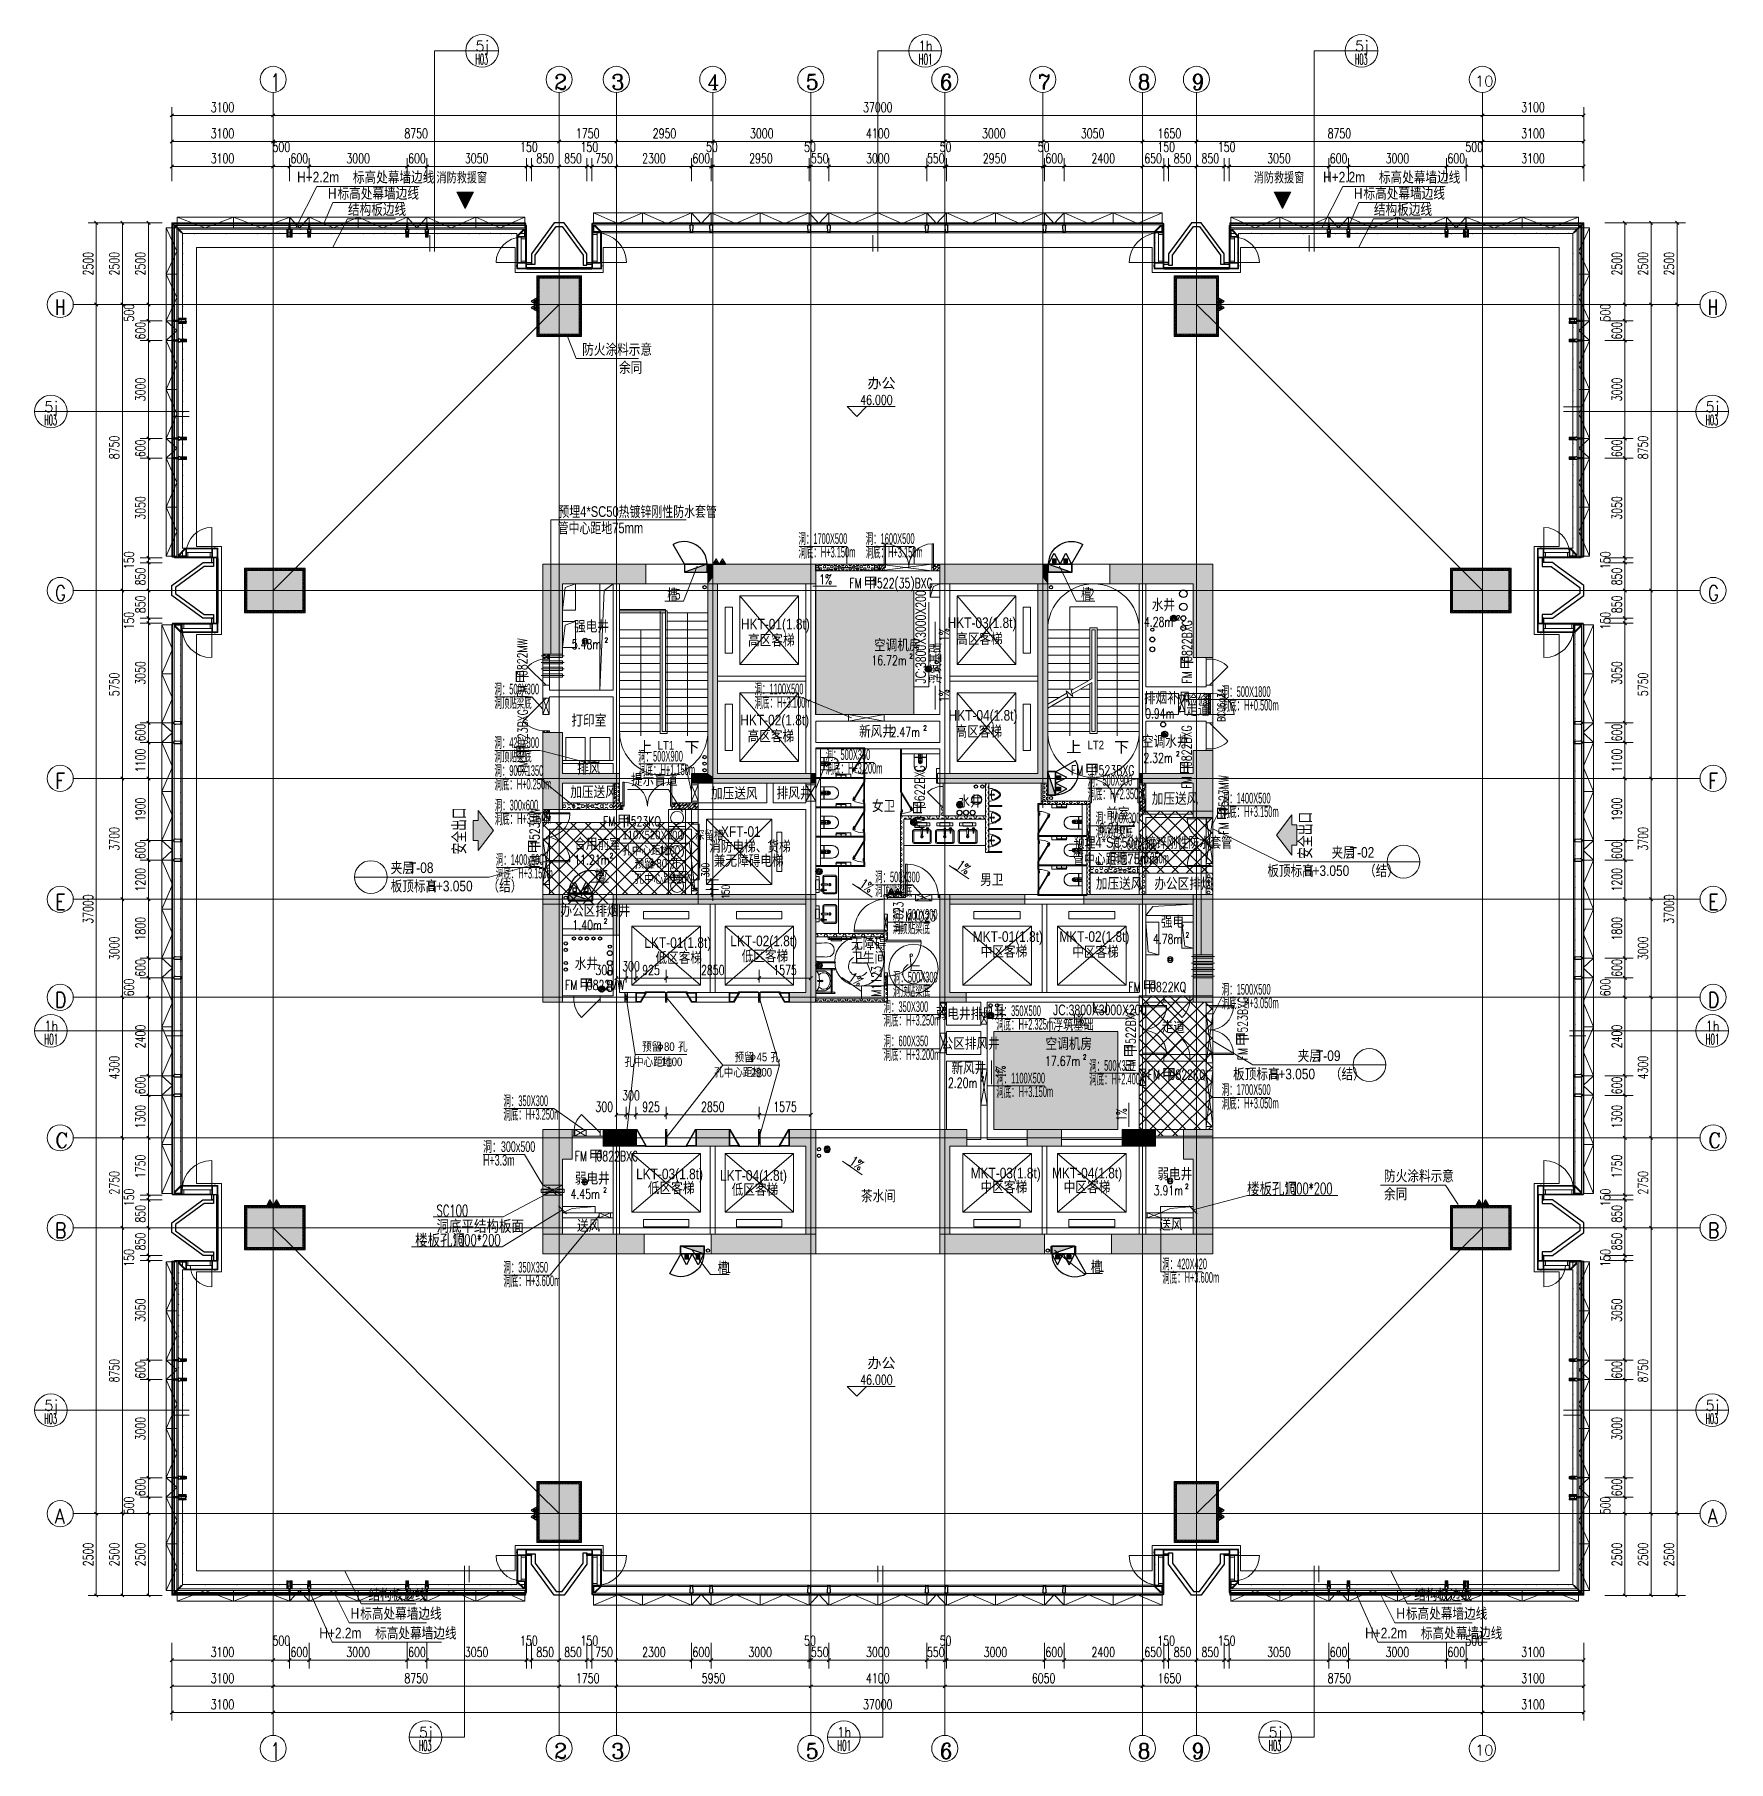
# Model space of a CAD drawing. Header units: millimetres. Extents: x 8533 to 398112, y -117646 to 105276.
# Drawn here: x 79821 to 131653, y 27708 to 80554 of the extents above; entities that cross this region are included whole.
import ezdxf

# ---------------------------------------------------------------- set-up
doc = ezdxf.new("R2010")
doc.units = ezdxf.units.MM
for name, pattern in [('IMPORT-A-D0TE-BF$0$DOTE', [0]), ('IMPORT-A-PMDT-10F$0$DASH _2_', [3.5, 2.5, -1]), ('IMPORT-A-wall-10_12F$0$WB_HIDDEN', [3, 1.5, -1.5]), ('IMPORT-colu-10F-19F$0$DOTE', [0])]:
    doc.linetypes.add(name, pattern=pattern)
for name, color, linetype, lineweight in [('10F智能化预留孔洞$0$0板面开洞', 1, 'Continuous', 13), ('10F智能化预留孔洞$0$TEL_LEAD', 3, 'Continuous', 13), ('A-D0TE-BF$0$A-Axis', 3, 'Continuous', 13), ('A-D0TE-BF$0$A-Axis-GRID', 1, 'IMPORT-A-D0TE-BF$0$DOTE', 13), ('A-D0TE-BF$0$A-Axis-TEXT', 7, 'Continuous', 13), ('A-DIM-TF$0$A-Dims', 140, 'Continuous', 13), ('A-EDGE-6_27F$0$A-floor-EDGE', 6, 'Continuous', 13), ('A-Iden-10F$0$A-Dims-IDEN', 13, 'Continuous', 13), ('A-JC-10_12F$0$A-Dims_IDEN', 13, 'Continuous', 13), ('A-JC-10_12F$0$A-floor-HATCH', 9, 'Continuous', 13), ('A-KD-Elevator-Standard-10_18F$0$A-Dims', 140, 'Continuous', 13), ('A-KD-Elevator-Standard-10_18F$0$A-Dims-IDEN', 13, 'Continuous', 13), ('A-KD-Elevator-Standard-10_18F$0$A-floor-LIMIT', 3, 'Continuous', 13), ('A-PMDT-10F$0$A-Dims-IDEN', 13, 'Continuous', 13), ('A-PMDT-10F$0$A-GLAZ-CURT-CUT', 52, 'Continuous', 13), ('A-PMDT-10F$0$A-GLAZ-CURT-PRO', 13, 'Continuous', 13), ('A-PMDT-10F$0$A-PMDT-17F$0$A-wall-Glaz', 111, 'Continuous', 13), ('A-PMDT-10F$0$A-WALL', 51, 'Continuous', 13), ('A-PMDT-10F$0$A-Wall-arch', 7, 'Continuous', 13), ('A-PMDT-10F$0$A-win-text-F', 212, 'Continuous', 13), ('A-PMDT-10F$0$DIM_ELEV', 3, 'Continuous', 13), ('A-PMDT-10F$0$LB_铝板_', 2, 'Continuous', 13), ('A-PMDT-10F$0$PUB_TEXT', 7, 'Continuous', 13), ('A-PMDT-10F$0$Q-CASE-GM', 13, 'Continuous', 13), ('A-PMDT-10F$0$X-temp-REV-2021-1013', 1, 'Continuous', 13), ('A-PMDT-10F$0$安全出口', 3, 'IMPORT-A-PMDT-10F$0$DASH _2_', 13), ('A-PMDT-10F$0$防火涂料', 8, 'Continuous', 13), ('A-stair-10F$0$A-floor-STAI', 2, 'Continuous', 13), ('A-stair-10F$0$DIM_SYMB', 3, 'Continuous', 13), ('A-stair-10F$0$PUB_TEXT', 7, 'Continuous', 13), ('A-wall-10_12F$0$$0$ARC_FURN_FIX', 161, 'Continuous', 13), ('A-wall-10_12F$0$-A-盲道', 8, 'Continuous', 13), ('A-wall-10_12F$0$A Fixture Sanitary', 2, 'Continuous', 13), ('A-wall-10_12F$0$A-Dims-IDEN', 13, 'Continuous', 13), ('A-wall-10_12F$0$A-int-BATH', 152, 'Continuous', 13), ('A-wall-10_12F$0$A-wall-ARCH', 7, 'Continuous', 13), ('A-wall-10_12F$0$A-wall-COL', 30, 'Continuous', 13), ('A-wall-10_12F$0$A-wall-metl', 211, 'Continuous', 13), ('A-wall-10_12F$0$A-win', 3, 'Continuous', 13), ('A-wall-10_12F$0$A-win-TEXT', 212, 'Continuous', 13), ('A-wall-10_12F$0$DIM_SYMB', 3, 'Continuous', 13), ('A-wall-10_12F$0$DOOR_FIRE', 4, 'Continuous', 13), ('A-wall-10_12F$0$DOOR_FIRE_TEXT', 7, 'Continuous', 13), ('A-wall-10_12F$0$EVTR', 2, 'Continuous', 13), ('A-wall-10_12F$0$PUB_HATCH', 8, 'Continuous', 13), ('A-wall-10_12F$0$PUB_TEXT', 7, 'Continuous', 13), ('A-wall-10_12F$0$SPACE', 7, 'Continuous', 13), ('A-wall-10_12F$0$Z-预制内隔墙条板-ZGJZKXYJY_CABR_-KJFZZX-ZZR', 251, 'Continuous', 13), ('A-wall-10_12F$0$预制外墙构造柱', 251, 'Continuous', 13), ('colu-10F-19F$0$A-Axis-grid', 1, 'IMPORT-colu-10F-19F$0$DOTE', 13), ('colu-10F-19F$0$S-COLU-STEEL', 104, 'Continuous', 13), ('colu-10F-19F$0$S-hatch', 253, 'Continuous', 13), ('E-LD-10_18F$0$E-留洞提资', 1, 'Continuous', 13), ('E-MG-10_12F$0$E-POWER-EQUIP', 3, 'Continuous', 13), ('E-MG-10_12F$0$E-POWER-EQUIP1', 3, 'Continuous', 13), ('E-MG-10_12F$0$E-留洞提资尺寸标注', 7, 'Continuous', 13), ('E-MG-10_12F$0$E-留洞提资尺寸标注1', 7, 'Continuous', 13), ('H-TJ-10F$0$H-COM', 250, 'Continuous', 18), ('H-TJ-10F$0$H-SBJCBZ', 7, 'Continuous', 13), ('H-TJ-10F$0$H-TZ-JGLD', 60, 'Continuous', 13), ('H-TJ-10F$0$H-TZ-JGLDBZ', 4, 'Continuous', 13), ('H-TJ-10F$0$H-TZ-JZLD', 211, 'Continuous', 13), ('H-TJ-10F$0$H-TZ-JZLDBZ', 4, 'Continuous', 13), ('H-TJ-10F$0$H-基础', 8, 'Continuous', 13), ('P-XHS-10F$0$PTA-JS给水立管3区', 90, 'Continuous', 25), ('P-XHS-10F$0$PTA-JS给水立管_1区_', 90, 'Continuous', 25), ('P-XHS-10F$0$PTA-PS压力废水立管', 33, 'Continuous', 25), ('P-XHS-10F$0$PTA-PS排水地漏', 10, 'Continuous', 25), ('P-XHS-10F$0$PTA-PS通气立管', 10, 'Continuous', 25), ('P-XHS-10F$0$PTA-PS重力废水立管', 21, 'Continuous', 25), ('P-XHS-10F$0$PTA-PS重力污水立管', 50, 'Continuous', 25), ('P-XHS-10F$0$PTA-XH消火栓立管2区', 10, 'Continuous', 25), ('P-XHS-10F$0$PTA-XH消火栓立管_1区_', 10, 'Continuous', 25), ('P-XHS-10F$0$PTA-XH消火栓箱', 10, 'Continuous', 25), ('P-XHS-10F$0$PTA-XH消防转输立管', 20, 'Continuous', 25), ('P-XHS-10F$0$PTA-YS重力雨水立管', 130, 'Continuous', 25), ('P-XHS-10F$0$PTA-ZP自喷立管2区', 210, 'Continuous', 25), ('P-XHS-10F$0$PTA-ZP自喷立管_1区_', 210, 'Continuous', 25), ('P-XHS-10F$0$PTP-XH灭火器', 10, 'Continuous', 25), ('P-XHS-10F$0$PTP-YS雨水阀门', 10, 'Continuous', 25), ('P-XHS-10F$0$VPIPE-中水中', 122, 'Continuous', 25), ('P-XHS-10F$0$VPIPE-中水高', 122, 'Continuous', 25), ('P-XHS-10F$0$VPIPE-直饮', 62, 'Continuous', 25), ('P-XHS-10F$0$VPIPE-直饮3', 65, 'Continuous', 25), ('P-XHS-10F$0$消火栓留槽提资', 4, 'Continuous', 13), ('wall-10_12F$0$S-wall', 31, 'Continuous', 13), ('塔楼建筑图10F_dwg', 8, 'Continuous', 13)]:
    doc.layers.add(name, color=color, linetype=linetype, lineweight=lineweight)
doc.styles.add('Arial', font='arial.ttf', dxfattribs={"width": 0.7, "height": 326.200771})
doc.styles.add('Arial_1', font='arial.ttf', dxfattribs={"width": 0.6, "height": 326.200771})
doc.styles.add('Arial_10', font='arial.ttf', dxfattribs={"width": 0.75, "height": 326.200771})
doc.styles.add('Arial_13', font='arial.ttf', dxfattribs={"height": 314.633368})
doc.styles.add('Arial_2', font='arial.ttf', dxfattribs={"width": 0.5, "height": 326.200771})
doc.styles.add('Arial_5', font='arial.ttf', dxfattribs={"width": 0.8, "height": 326.200771})
doc.styles.add('Arial_8', font='arial.ttf', dxfattribs={"width": 0.8, "height": 260.960617})
doc.styles.add('Arial_9', font='arial.ttf', dxfattribs={"width": 0.63, "height": 326.200771})
doc.styles.add('Complex_13', font='complex_.ttf', dxfattribs={"width": 0.795455, "height": 321.993789})
doc.styles.add('Complex_14', font='complex_.ttf', dxfattribs={"width": 0.495283, "height": 321.993789})
doc.styles.add('Complex_15', font='complex_.ttf', dxfattribs={"width": 1.009615, "height": 321.993789})
doc.styles.add('Complex_16', font='complex_.ttf', dxfattribs={"width": 0.452586, "height": 321.993789})
doc.styles.add('Complex_17', font='complex_.ttf', dxfattribs={"width": 0.555556, "height": 544.77148})
doc.styles.add('Complex_18', font='complex_.ttf', dxfattribs={"height": 465.948165})
doc.styles.add('Complex_19', font='complex_.ttf', dxfattribs={"width": 0.9375, "height": 455.690744})
doc.styles.add('Complex_20', font='complex_.ttf', dxfattribs={"width": 0.928571, "height": 476.148482})
doc.styles.add('Complex_21', font='complex_.ttf', dxfattribs={"width": 1.034483, "height": 321.138913})
doc.styles.add('Complex_22', font='complex_.ttf', dxfattribs={"width": 0.888889, "height": 445.441763})
doc.styles.add('Complex_23', font='complex_.ttf', dxfattribs={"width": 0.823529, "height": 465.948165})
doc.styles.add('Complex_24', font='complex_.ttf', dxfattribs={"height": 455.690744})
doc.styles.add('Complex_25', font='complex_.ttf', dxfattribs={"width": 0.8125, "height": 476.148482})
doc.styles.add('Complex_26', font='complex_.ttf', dxfattribs={"width": 0.833333, "height": 455.690744})
doc.styles.add('Complex_27', font='complex_.ttf', dxfattribs={"width": 0.7, "height": 465.948165})
doc.styles.add('Simplex', font='simplex_.ttf', dxfattribs={"width": 0.705882, "height": 297.5})
doc.styles.add('Simplex_1', font='simplex_.ttf', dxfattribs={"width": 0.64, "height": 350})
doc.styles.add('Simplex_2', font='simplex_.ttf', dxfattribs={"width": 0.8, "height": 350})
doc.styles.add('Simplex_3', font='simplex_.ttf', dxfattribs={"height": 337.588652})
doc.styles.add('Simplex_4', font='simplex_.ttf', dxfattribs={"width": 0.705882, "height": 238})
doc.styles.add('Simplex_5', font='simplex_.ttf', dxfattribs={"width": 0.705882, "height": 148.75})
doc.styles.add('宋体', font='', dxfattribs={"width": 0.75, "height": 302.109705})
doc.styles.add('新宋体', font='', dxfattribs={"width": 0.7, "height": 377.637131})
doc.styles.get('宋体').set_extended_font_data('SimSun')
doc.styles.get('新宋体').set_extended_font_data('NSimSun')
pattern_1 = [(335.404, (0, 0), (33.026, -179.8738), [19.05, -209.55]), (280.404, (0, 0), (174.8319, 84.7265), [15.24, -167.641]), (25.856, (2.75, -14.99), (207.859, -95.1451), [16.19, -178.09]), (331.589, (48.98, 13.5), (31.4767, -272.508), [28.575, -314.325]), (22.04, (51.6, -9.21), (301.5994, -163.1514), [24.285, -267.136]), (276.588, (48.98, 13.5), (301.597, -163.1544), [22.86, -251.46]), (306.404, (43.48, -14.37), (-58.31936, -173.3325), [19.05, -209.55]), (251.404, (43.48, -14.37), (193.9873, -10.6576), [15.24, -167.64]), (356.856, (38.62, -28.81), (135.6703, -183.9879), [16.19, -178.09]), (322.904, (0, 0), (82.33792, 19.48243), [0, -165.608, 0, -170.18, -168.275]), (322.904, (0, 0), (82.33792, 19.48243), [-335.788, 0, -168.275]), (292.904, (0, 0), (114.33075, -37.80872), [0, -97.028, 0, -161.798, -64.135]), (292.904, (0, 0), (114.33075, -37.80872), [-258.826, 0, -64.135]), (252.904, (-15.046, 54.61), (30.4929, -132.24139), [0, -63.5, 0, -198.12, -262.89]), (252.904, (-15.046, 54.61), (30.4929, -132.24139), [-261.62, 0, -262.89]), (242.904, (-21.79, 79.1), (63.85985, -136.0537), [0, -82.55, 0, -131.572, -186.69]), (242.904, (-21.79, 79.1), (63.85985, -136.0537), [-214.122, 0, -186.69])]
pattern_2 = [(45, (0, 0), (-224.5064, 224.5064), []), (135, (0, 0), (-224.5064, -224.5064), [])]
pattern_3 = [(45, (0, 50), (-28.28427, 28.28427), [])]
pattern_4 = [(45, (0, -19450), (-28.28427, 28.28427), [])]
pattern_5 = [(45, (-50, 0), (-28.28427, 28.28427), [])]
pattern_6 = [(45, (19450, 0), (-28.28427, 28.28427), [])]
pattern_7 = [(18.925, (1106908.59, 2309253.54), (-15.591736, 5.3461195), [])]
pattern_8 = [(18.925, (1107258.59, 2309253.54), (-15.591736, 5.3461195), [])]
pattern_9 = [(45, (-38543.802, -6670.83), (-17.67767, 17.67767), [])]
pattern_10 = [(0, (-394625.94, 313775.88), (0, 64.952), [37.5, -75]), (120, (-394625.94, 313775.88), (-56.250082, -32.476), [37.5, -75]), (60, (-394588.44, 313775.88), (-56.250082, 32.476), [37.5, -75])]
pattern_11 = [(0, (69659.416, 0), (0, 64.952), [37.5, -75]), (120, (69659.416, 0), (-56.250082, -32.476), [37.5, -75]), (60, (69696.916, 0), (-56.250082, 32.476), [37.5, -75])]
pattern_12 = [(0, (1242867.52, 610815.54), (0, 82.489), [47.625, -95.25]), (120, (1242867.52, 610815.54), (-71.43757, -41.2445), [47.625, -95.25]), (60, (1242915.14, 610815.54), (-71.43757, 41.2445), [47.625, -95.25])]

# ---------------------------------------------------------------- blocks, each defined once
blk = doc.blocks.new('塔楼建筑图10F_dwg__AXISO-1959633-10F_ARC_46_000_')
at = {"layer": 'A-D0TE-BF$0$A-Axis'}
blk.add_circle((0, 0), 0.5, dxfattribs=at)
blk = doc.blocks.new('塔楼建筑图10F_dwg_A-D0TE-BF$0$_ArchTick-1959634-10F_ARC_46_000_')
at = {"layer": 'A-D0TE-BF$0$A-Axis'}
blk.add_line((-0.5, -0.5), (0.5, 0.5), dxfattribs=at)
blk = doc.blocks.new('塔楼建筑图10F_dwg_A-D0TE-BF-1959636-10F_ARC_46_000_')
at = {"layer": 'A-D0TE-BF$0$A-Axis'}
for p, q in [((0, 12239), (0, 15239)), ((8750, 12239), (8750, 15239)), ((10500, 12239), (10500, 15239)), ((13450, 12239), (13450, 15239)), ((16450, 12239), (16450, 15239)), ((20550, 12239), (20550, 15239)), ((23550, 12239), (23550, 15239)), ((26600, 12239), (26600, 15239)), ((28250, 12239), (28250, 15239)), ((37000, 12239), (37000, 15239)), ((0, 14539), (37000, 14539)), ((-2116, 8750), (-6116, 8750)), ((-5416, -28250), (-5416, 8750)), ((39660, 8750), (43660, 8750)), ((42960, -28250), (42960, 8750)), ((-2116, 0), (-6116, 0)), ((39660, 0), (43660, 0)), ((-2116, -5750), (-6116, -5750)), ((39660, -5750), (43660, -5750)), ((-2116, -9450), (-6116, -9450)), ((39660, -9450), (43660, -9450)), ((-2116, -12450), (-6116, -12450)), ((39660, -12450), (43660, -12450)), ((-2116, -16750), (-6116, -16750)), ((39660, -16750), (43660, -16750)), ((-2116, -19500), (-6116, -19500)), ((39660, -19500), (43660, -19500)), ((-2116, -28250), (-6116, -28250)), ((39660, -28250), (43660, -28250)), ((0, -31034), (0, -35034)), ((8750, -31034), (8750, -35034)), ((10500, -31034), (10500, -35034)), ((16450, -31034), (16450, -35034)), ((20550, -31034), (20550, -35034)), ((26600, -31034), (26600, -35034)), ((28250, -31034), (28250, -35034)), ((37000, -31034), (37000, -35034)), ((0, -34334), (37000, -34334))]:
    blk.add_line(p, q, dxfattribs=at)
at = {"layer": 'A-D0TE-BF$0$A-Axis', "flags": 128}
for points in [[(0, 13989), (0, 12539), (0, 14789)], [(37000, 13989), (37000, 12539), (37000, 14789)], [(0, 13739), (8750, 13739), (10500, 13739), (13450, 13739), (16450, 13739), (20550, 13739), (23550, 13739), (26600, 13739), (28250, 13739), (37000, 13739)], [(-4866, 8750), (-2416, 8750), (-5666, 8750)], [(-4616, -28250), (-4616, -19500), (-4616, -16750), (-4616, -12450), (-4616, -9450), (-4616, -5750), (-4616, 0), (-4616, 8750)], [(42410, 8750), (39960, 8750), (43210, 8750)], [(42160, -28250), (42160, -19500), (42160, -16750), (42160, -12450), (42160, -9450), (42160, -5750), (42160, 0), (42160, 8750)], [(-4866, -28250), (-2416, -28250), (-5666, -28250)], [(42410, -28250), (39960, -28250), (43210, -28250)], [(0, -33784), (0, -31334), (0, -34584)], [(37000, -33784), (37000, -31334), (37000, -34584)], [(0, -33534), (8750, -33534), (10500, -33534), (16450, -33534), (20550, -33534), (26600, -33534), (28250, -33534), (37000, -33534)]]:
    blk.add_lwpolyline(points, dxfattribs=at)
for points in [[(8750, 13989), (8750, 12539)], [(10500, 13989), (10500, 12539)], [(13450, 13989), (13450, 12539)], [(16450, 13989), (16450, 12539)], [(20550, 13989), (20550, 12539)], [(23550, 13989), (23550, 12539)], [(26600, 13989), (26600, 12539)], [(28250, 13989), (28250, 12539)], [(-4866, 0), (-2416, 0)], [(42410, 0), (39960, 0)], [(-4866, -5750), (-2416, -5750)], [(42410, -5750), (39960, -5750)], [(-4866, -9450), (-2416, -9450)], [(42410, -9450), (39960, -9450)], [(-4866, -12450), (-2416, -12450)], [(42410, -12450), (39960, -12450)], [(-4866, -16750), (-2416, -16750)], [(42410, -16750), (39960, -16750)], [(-4866, -19500), (-2416, -19500)], [(42410, -19500), (39960, -19500)], [(8750, -33784), (8750, -31334)], [(10500, -33784), (10500, -31334)], [(16450, -33784), (16450, -31334)], [(20550, -33784), (20550, -31334)], [(26600, -33784), (26600, -31334)], [(28250, -33784), (28250, -31334)]]:
    blk.add_lwpolyline(points, close=True, dxfattribs=at)
at = {"layer": 'A-D0TE-BF$0$A-Axis-GRID', "linetype": 'Continuous'}
for p, q in [((0, 680), (0, 12239)), ((8750, 9630), (8750, 12239)), ((10500, 800), (10500, 12239)), ((13450, 800), (13450, 12239)), ((16450, 800), (16450, 12239)), ((20550, 800), (20550, 12239)), ((23550, 800), (23550, 12239)), ((26600, 800), (26600, 12239)), ((28250, 9630), (28250, 12239)), ((37000, 680), (37000, 12239)), ((8750, 7770), (8750, 9630)), ((28250, 7770), (28250, 9630)), ((8070, 8750), (-2116, 8750)), ((9430, 8750), (8070, 8750)), ((27570, 8750), (9430, 8750)), ((28930, 8750), (27570, 8750)), ((39660, 8750), (28930, 8750)), ((8750, 800), (8750, 7770)), ((28250, 800), (28250, 7770)), ((0, -680), (0, 680)), ((8750, -1950), (8750, 800)), ((10500, 200), (10500, 800)), ((13450, -5900), (13450, 800)), ((16450, 200), (16450, 800)), ((20550, 200), (20550, 800)), ((23550, -6550), (23550, 800)), ((26600, 200), (26600, 800)), ((28250, -2050), (28250, 800)), ((37000, -680), (37000, 680)), ((-880, 0), (-2116, 0)), ((980, 0), (-880, 0)), ((8250, 0), (980, 0)), ((8850, 0), (8250, 0)), ((13300, 0), (8850, 0)), ((10500, -5600), (10500, 200)), ((13600, 0), (13300, 0)), ((16599, 0), (13600, 0)), ((16450, -5600), (16450, 200)), ((19599, 0), (16599, 0)), ((23400, 0), (19599, 0)), ((20550, -5600), (20550, 200)), ((23700, 0), (23400, 0)), ((28150, 0), (23700, 0)), ((26600, -5600), (26600, 200)), ((28750, 0), (28150, 0)), ((36020, 0), (28750, 0)), ((37880, 0), (36020, 0)), ((39660, 0), (37880, 0)), ((0, -18820), (0, -680)), ((37000, -18820), (37000, -680)), ((8750, -4350), (8750, -1950)), ((28250, -4900), (28250, -2050)), ((8750, -6700), (8750, -4350)), ((28250, -6750), (28250, -4900)), ((8250, -5750), (-2116, -5750)), ((10600, -5750), (8250, -5750)), ((10500, -6700), (10500, -5600)), ((12800, -5750), (10600, -5750)), ((16600, -5750), (12800, -5750)), ((16450, -5900), (16450, -5600)), ((20400, -5750), (16600, -5750)), ((23700, -5750), (20400, -5750)), ((20550, -5900), (20550, -5600)), ((23983, -5750), (23700, -5750)), ((24095, -5750), (23983, -5750)), ((26500, -5750), (24095, -5750)), ((28750, -5750), (26500, -5750)), ((26600, -6750), (26600, -5600)), ((39660, -5750), (28750, -5750)), ((13450, -9300), (13450, -5900)), ((16450, -9300), (16450, -5900)), ((20550, -6900), (20550, -5900)), ((8750, -7100), (8750, -6700)), ((10500, -7100), (10500, -6700)), ((23550, -6650), (23550, -6550)), ((26600, -6850), (26600, -6750)), ((26600, -8450), (26600, -6850)), ((28250, -6950), (28250, -6750)), ((8750, -9300), (8750, -7100)), ((10500, -9300), (10500, -7100)), ((20550, -7000), (20550, -6900)), ((20550, -9300), (20550, -7000)), ((28250, -8450), (28250, -6950)), ((26600, -8650), (26600, -8450)), ((28250, -8650), (28250, -8450)), ((26600, -9600), (26600, -8650)), ((28250, -9300), (28250, -8650)), ((8250, -9450), (-2116, -9450)), ((8850, -9450), (8250, -9450)), ((8750, -9600), (8750, -9300)), ((10400, -9450), (8850, -9450)), ((13000, -9450), (10400, -9450)), ((10500, -9600), (10500, -9300)), ((16600, -9450), (13000, -9450)), ((13450, -9500), (13450, -9300)), ((16450, -12600), (16450, -9300)), ((18700, -9450), (16600, -9450)), ((18800, -9450), (18700, -9450)), ((20400, -9450), (18800, -9450)), ((20699, -9450), (20400, -9450)), ((20550, -12600), (20550, -9300)), ((23000, -9450), (20700, -9450)), ((24800, -9450), (23000, -9450)), ((28750, -9450), (24800, -9450)), ((28250, -12400), (28250, -9300)), ((39660, -9450), (28750, -9450)), ((8750, -12600), (8750, -9600)), ((10500, -10550), (10500, -9600)), ((26600, -12400), (26600, -9600)), ((10500, -16500), (10500, -10550)), ((8250, -12450), (-2116, -12450)), ((8850, -12450), (8250, -12450)), ((8750, -16500), (8750, -12600)), ((15800, -12450), (8850, -12450)), ((16600, -12450), (15800, -12450)), ((16450, -16500), (16450, -12600)), ((18700, -12450), (16600, -12450)), ((18800, -12450), (18700, -12450)), ((20400, -12450), (18800, -12450)), ((21200, -12450), (20400, -12450)), ((20550, -16500), (20550, -12600)), ((26500, -12450), (21200, -12450)), ((28150, -12450), (26500, -12450)), ((26600, -16500), (26600, -12400)), ((28750, -12450), (28150, -12450)), ((28250, -12600), (28250, -12400)), ((28250, -16500), (28250, -12600)), ((39660, -12450), (28750, -12450)), ((8250, -16750), (-2116, -16750)), ((9150, -16750), (8250, -16750)), ((8750, -20300), (8750, -16500)), ((10100, -16750), (9150, -16750)), ((11100, -16750), (10100, -16750)), ((10500, -17000), (10500, -16500)), ((12950, -16750), (11100, -16750)), ((13950, -16750), (12950, -16750)), ((15800, -16750), (13950, -16750)), ((16600, -16750), (15800, -16750)), ((16450, -20300), (16450, -16500)), ((20400, -16750), (16600, -16750)), ((21225, -16750), (20400, -16750)), ((20550, -20300), (20550, -16500)), ((23075, -16750), (21225, -16750)), ((24125, -16750), (23075, -16750)), ((25975, -16750), (24125, -16750)), ((27000, -16750), (25975, -16750)), ((26600, -16700), (26600, -16500)), ((26600, -17000), (26600, -16700)), ((27850, -16750), (27000, -16750)), ((28750, -16750), (27850, -16750)), ((28250, -16700), (28250, -16500)), ((28250, -20300), (28250, -16700)), ((39660, -16750), (28750, -16750)), ((10500, -19700), (10500, -17000)), ((26600, -19700), (26600, -17000)), ((0, -20180), (0, -18820)), ((37000, -20180), (37000, -18820)), ((-880, -19500), (-2116, -19500)), ((980, -19500), (-880, -19500)), ((8250, -19500), (980, -19500)), ((8850, -19500), (8250, -19500)), ((16300, -19500), (8850, -19500)), ((16600, -19500), (16300, -19500)), ((20400, -19500), (16600, -19500)), ((20700, -19500), (20400, -19500)), ((28150, -19500), (20700, -19500)), ((28750, -19500), (28150, -19500)), ((36020, -19500), (28750, -19500)), ((37880, -19500), (36020, -19500)), ((39660, -19500), (37880, -19500)), ((10500, -20300), (10500, -19700)), ((26600, -20300), (26600, -19700)), ((0, -31034), (0, -20180)), ((8750, -27270), (8750, -20300)), ((10500, -31034), (10500, -20300)), ((16450, -31034), (16450, -20300)), ((20550, -31034), (20550, -20300)), ((26600, -31034), (26600, -20300)), ((28250, -27270), (28250, -20300)), ((37000, -31034), (37000, -20180)), ((8750, -29130), (8750, -27270)), ((28250, -29130), (28250, -27270)), ((8070, -28250), (-2116, -28250)), ((9430, -28250), (8070, -28250)), ((27570, -28250), (9430, -28250)), ((28930, -28250), (27570, -28250)), ((39660, -28250), (28930, -28250)), ((8750, -31034), (8750, -29130)), ((28250, -31034), (28250, -29130))]:
    blk.add_line(p, q, dxfattribs=at)
for name, p, xscale, yscale, zscale in [('塔楼建筑图10F_dwg__AXISO-1959633-10F_ARC_46_000_', (0, 15639), 800, 800, 800), ('塔楼建筑图10F_dwg__AXISO-1959633-10F_ARC_46_000_', (8750, 15639), 800, 800, 800), ('塔楼建筑图10F_dwg__AXISO-1959633-10F_ARC_46_000_', (10500, 15639), 800, 800, 800), ('塔楼建筑图10F_dwg__AXISO-1959633-10F_ARC_46_000_', (13450, 15639), 800, 800, 800), ('塔楼建筑图10F_dwg__AXISO-1959633-10F_ARC_46_000_', (16450, 15639), 800, 800, 800), ('塔楼建筑图10F_dwg__AXISO-1959633-10F_ARC_46_000_', (20550, 15639), 800, 800, 800), ('塔楼建筑图10F_dwg__AXISO-1959633-10F_ARC_46_000_', (23550, 15639), 800, 800, 800), ('塔楼建筑图10F_dwg__AXISO-1959633-10F_ARC_46_000_', (26600, 15639), 800, 800, 800), ('塔楼建筑图10F_dwg__AXISO-1959633-10F_ARC_46_000_', (28250, 15639), 800, 800, 800), ('塔楼建筑图10F_dwg__AXISO-1959633-10F_ARC_46_000_', (37000, 15639), 800, 800, 800), ('塔楼建筑图10F_dwg_A-D0TE-BF$0$_ArchTick-1959634-10F_ARC_46_000_', (37000, 14539), 100, 100, 100), ('塔楼建筑图10F_dwg_A-D0TE-BF$0$_ArchTick-1959634-10F_ARC_46_000_', (8750, 13739), 100, 100, 100), ('塔楼建筑图10F_dwg_A-D0TE-BF$0$_ArchTick-1959634-10F_ARC_46_000_', (10500, 13739), 100, 100, 100), ('塔楼建筑图10F_dwg_A-D0TE-BF$0$_ArchTick-1959634-10F_ARC_46_000_', (13450, 13739), 100, 100, 100), ('塔楼建筑图10F_dwg_A-D0TE-BF$0$_ArchTick-1959634-10F_ARC_46_000_', (16450, 13739), 100, 100, 100), ('塔楼建筑图10F_dwg_A-D0TE-BF$0$_ArchTick-1959634-10F_ARC_46_000_', (20550, 13739), 100, 100, 100), ('塔楼建筑图10F_dwg_A-D0TE-BF$0$_ArchTick-1959634-10F_ARC_46_000_', (23550, 13739), 100, 100, 100), ('塔楼建筑图10F_dwg_A-D0TE-BF$0$_ArchTick-1959634-10F_ARC_46_000_', (26600, 13739), 100, 100, 100), ('塔楼建筑图10F_dwg_A-D0TE-BF$0$_ArchTick-1959634-10F_ARC_46_000_', (28250, 13739), 100, 100, 100), ('塔楼建筑图10F_dwg_A-D0TE-BF$0$_ArchTick-1959634-10F_ARC_46_000_', (37000, 13739), 100, 100, 100), ('塔楼建筑图10F_dwg__AXISO-1959633-10F_ARC_46_000_', (-6516, 8750), 800, 800, 800), ('塔楼建筑图10F_dwg__AXISO-1959633-10F_ARC_46_000_', (44060, 8750), 800, 800, 800), ('塔楼建筑图10F_dwg__AXISO-1959633-10F_ARC_46_000_', (-6516, 0), 800, 800, 800), ('塔楼建筑图10F_dwg__AXISO-1959633-10F_ARC_46_000_', (44060, 0), 800, 800, 800), ('塔楼建筑图10F_dwg__AXISO-1959633-10F_ARC_46_000_', (-6516, -5750), 800, 800, 800), ('塔楼建筑图10F_dwg__AXISO-1959633-10F_ARC_46_000_', (44060, -5750), 800, 800, 800), ('塔楼建筑图10F_dwg__AXISO-1959633-10F_ARC_46_000_', (-6516, -9450), 800, 800, 800), ('塔楼建筑图10F_dwg__AXISO-1959633-10F_ARC_46_000_', (44060, -9450), 800, 800, 800), ('塔楼建筑图10F_dwg__AXISO-1959633-10F_ARC_46_000_', (-6516, -12450), 800, 800, 800), ('塔楼建筑图10F_dwg__AXISO-1959633-10F_ARC_46_000_', (44060, -12450), 800, 800, 800), ('塔楼建筑图10F_dwg__AXISO-1959633-10F_ARC_46_000_', (-6516, -16750), 800, 800, 800), ('塔楼建筑图10F_dwg__AXISO-1959633-10F_ARC_46_000_', (44060, -16750), 800, 800, 800), ('塔楼建筑图10F_dwg__AXISO-1959633-10F_ARC_46_000_', (-6516, -19500), 800, 800, 800), ('塔楼建筑图10F_dwg__AXISO-1959633-10F_ARC_46_000_', (44060, -19500), 800, 800, 800), ('塔楼建筑图10F_dwg__AXISO-1959633-10F_ARC_46_000_', (-6516, -28250), 800, 800, 800), ('塔楼建筑图10F_dwg__AXISO-1959633-10F_ARC_46_000_', (44060, -28250), 800, 800, 800), ('塔楼建筑图10F_dwg_A-D0TE-BF$0$_ArchTick-1959634-10F_ARC_46_000_', (8750, -33534), 100, 100, 100), ('塔楼建筑图10F_dwg_A-D0TE-BF$0$_ArchTick-1959634-10F_ARC_46_000_', (10500, -33534), 100, 100, 100), ('塔楼建筑图10F_dwg_A-D0TE-BF$0$_ArchTick-1959634-10F_ARC_46_000_', (16450, -33534), 100, 100, 100), ('塔楼建筑图10F_dwg_A-D0TE-BF$0$_ArchTick-1959634-10F_ARC_46_000_', (20550, -33534), 100, 100, 100), ('塔楼建筑图10F_dwg_A-D0TE-BF$0$_ArchTick-1959634-10F_ARC_46_000_', (26600, -33534), 100, 100, 100), ('塔楼建筑图10F_dwg_A-D0TE-BF$0$_ArchTick-1959634-10F_ARC_46_000_', (28250, -33534), 100, 100, 100), ('塔楼建筑图10F_dwg_A-D0TE-BF$0$_ArchTick-1959634-10F_ARC_46_000_', (37000, -33534), 100, 100, 100), ('塔楼建筑图10F_dwg_A-D0TE-BF$0$_ArchTick-1959634-10F_ARC_46_000_', (37000, -34334), 100, 100, 100), ('塔楼建筑图10F_dwg__AXISO-1959633-10F_ARC_46_000_', (0, -35434), 800, 800, 800), ('塔楼建筑图10F_dwg__AXISO-1959633-10F_ARC_46_000_', (8750, -35434), 800, 800, 800), ('塔楼建筑图10F_dwg__AXISO-1959633-10F_ARC_46_000_', (10500, -35434), 800, 800, 800), ('塔楼建筑图10F_dwg__AXISO-1959633-10F_ARC_46_000_', (16450, -35434), 800, 800, 800), ('塔楼建筑图10F_dwg__AXISO-1959633-10F_ARC_46_000_', (20550, -35434), 800, 800, 800), ('塔楼建筑图10F_dwg__AXISO-1959633-10F_ARC_46_000_', (26600, -35434), 800, 800, 800), ('塔楼建筑图10F_dwg__AXISO-1959633-10F_ARC_46_000_', (28250, -35434), 800, 800, 800), ('塔楼建筑图10F_dwg__AXISO-1959633-10F_ARC_46_000_', (37000, -35434), 800, 800, 800)]:
    blk.add_blockref(name, p, dxfattribs=dict(xscale=xscale, yscale=yscale, zscale=zscale))
at = {"xscale": 100, "yscale": 100, "zscale": 100}
for p, rotation in [((0, 14539), 180), ((0, 13739), 180), ((8750, 13739), 180), ((10500, 13739), 180), ((13450, 13739), 180), ((16450, 13739), 180), ((20550, 13739), 180), ((23550, 13739), 180), ((26600, 13739), 180), ((28250, 13739), 180), ((-5416, 8750), 90), ((-4616, 8750), 90), ((42160, 8750), 90), ((42960, 8750), 90), ((-4616, 0), 90), ((-4616, 0), 270), ((42160, 0), 90), ((42160, 0), 270), ((-4616, -5750), 90), ((-4616, -5750), 270), ((42160, -5750), 90), ((42160, -5750), 270), ((-4616, -9450), 90), ((-4616, -9450), 270), ((42160, -9450), 90), ((42160, -9450), 270), ((-4616, -12450), 90), ((-4616, -12450), 270), ((42160, -12450), 90), ((42160, -12450), 270), ((-4616, -16750), 90), ((-4616, -16750), 270), ((42160, -16750), 90), ((42160, -16750), 270), ((-4616, -19500), 90), ((-4616, -19500), 270), ((42160, -19500), 90), ((42160, -19500), 270), ((-5416, -28250), 270), ((-4616, -28250), 270), ((42160, -28250), 270), ((42960, -28250), 270), ((0, -33534), 180), ((8750, -33534), 180), ((10500, -33534), 180), ((16450, -33534), 180), ((20550, -33534), 180), ((26600, -33534), 180), ((28250, -33534), 180), ((0, -34334), 180)]:
    blk.add_blockref('塔楼建筑图10F_dwg_A-D0TE-BF$0$_ArchTick-1959634-10F_ARC_46_000_', p, dxfattribs=dict(at, rotation=rotation))
at = {"layer": 'A-D0TE-BF$0$A-Axis', "color": 7, "char_height": 297.5, "attachment_point": 2, "line_spacing_factor": 1.125731, "style": 'Simplex'}
for s, insert, width in [('37000', (18500, 14934), 1147.37), ('8750', (4375, 14134), 917.9), ('1750', (9625, 14134), 871.28), ('2950', (11975, 14134), 917.9), ('3000', (14950, 14134), 917.9), ('4100', (18500, 14134), 871.28), ('3000', (22050, 14134), 917.9), ('3050', (25075, 14134), 917.9), ('1650', (27425, 14134), 871.28), ('8750', (32625, 14134), 917.9), ('8750', (4375, -33139), 917.9), ('1750', (9625, -33139), 871.28), ('5950', (13475, -33139), 917.9), ('4100', (18500, -33139), 871.28), ('6050', (23575, -33139), 917.9), ('1650', (27425, -33139), 871.28), ('8750', (32625, -33139), 917.9), ('37000', (18500, -33939), 1147.37)]:
    blk.add_mtext(s, dxfattribs=dict(at, insert=insert, width=width))
at = {"layer": 'A-D0TE-BF$0$A-Axis', "color": 7, "char_height": 297.5, "attachment_point": 2, "rotation": 90, "line_spacing_factor": 1.125731, "style": 'Simplex'}
for s, insert, width in [('8750', (-5011, 4375), 917.9), ('8750', (41765, 4375), 917.9), ('5750', (-5011, -2875), 917.9), ('5750', (41765, -2875), 917.9), ('3700', (-5011, -7600), 917.9), ('3700', (41765, -7600), 917.9), ('37000', (-5811, -9750), 1147.37), ('37000', (42565, -9750), 1147.37), ('3000', (-5011, -10950), 917.9), ('3000', (41765, -10950), 917.9), ('4300', (-5011, -14600), 917.9), ('4300', (41765, -14600), 917.9), ('2750', (-5011, -18125), 917.9), ('2750', (41765, -18125), 917.9), ('8750', (-5011, -23875), 917.9), ('8750', (41765, -23875), 917.9)]:
    blk.add_mtext(s, dxfattribs=dict(at, insert=insert, width=width))
at = {"layer": 'A-D0TE-BF$0$A-Axis-TEXT', "attachment_point": 1, "line_spacing_factor": 1.141342}
for s, insert, char_height, width, style in [('\\fComplex|b0|i0|c134|p2|;\\W.55556;1', (-65, 15820), 544.77, 257.02, 'Complex_17'), ('\\fComplex|b0|i0|c134|p2|;2', (8595, 15793), 465.95, 529.84, 'Complex_18'), ('\\fComplex|b0|i0|c134|p2|;3', (10345, 15793), 465.95, 529.84, 'Complex_18'), ('\\fComplex|b0|i0|c134|p2|;\\W.9375;4', (13287, 15790), 455.69, 507.16, 'Complex_19'), ('\\fComplex|b0|i0|c134|p2|;5', (16295, 15793), 465.95, 529.84, 'Complex_18'), ('\\fComplex|b0|i0|c134|p2|;\\W.92857;6', (20403, 15797), 476.15, 495.36, 'Complex_20'), ('\\fComplex|b0|i0|c134|p2|;7', (23395, 15793), 465.95, 529.84, 'Complex_18'), ('\\fComplex|b0|i0|c134|p2|;8', (26445, 15793), 465.95, 529.84, 'Complex_18'), ('\\fComplex|b0|i0|c134|p2|;\\W.92857;9', (28103, 15797), 476.15, 495.36, 'Complex_20'), ('10', (36771, 15746), 321.1, 660.43, 'Complex_21'), ('\\fComplex|b0|i0|c134|p2|;\\W.7;H', (-6671, 8904), 465.95, 439.66, 'Complex_27'), ('\\fComplex|b0|i0|c134|p2|;\\W.7;H', (43905, 8904), 465.95, 439.66, 'Complex_27'), ('\\fComplex|b0|i0|c134|p2|;\\W.83333;G', (-6679, 151), 455.69, 490.62, 'Complex_26'), ('\\fComplex|b0|i0|c134|p2|;\\W.83333;G', (43898, 151), 455.69, 490.62, 'Complex_26'), ('\\fComplex|b0|i0|c134|p2|;\\W.8125;F', (-6663, -5593), 476.15, 437.76, 'Complex_25'), ('\\fComplex|b0|i0|c134|p2|;\\W.8125;F', (43913, -5593), 476.15, 437.76, 'Complex_25'), ('\\fComplex|b0|i0|c134|p2|;\\W.8125;E', (-6663, -9293), 476.15, 460.8, 'Complex_25'), ('\\fComplex|b0|i0|c134|p2|;\\W.8125;E', (43913, -9293), 476.15, 460.8, 'Complex_25'), ('\\fComplex|b0|i0|c134|p2|;\\W.82353;D', (-6671, -12296), 465.95, 479.11, 'Complex_23'), ('\\fComplex|b0|i0|c134|p2|;\\W.82353;D', (43905, -12296), 465.95, 479.11, 'Complex_23'), ('\\fComplex|b0|i0|c134|p2|;C', (-6679, -16599), 455.69, 545.75, 'Complex_24'), ('\\fComplex|b0|i0|c134|p2|;C', (43898, -16599), 455.69, 545.75, 'Complex_24'), ('\\fComplex|b0|i0|c134|p2|;\\W.82353;B', (-6671, -19346), 465.95, 479.11, 'Complex_23'), ('\\fComplex|b0|i0|c134|p2|;\\W.82353;B', (43905, -19346), 465.95, 479.11, 'Complex_23'), ('\\fComplex|b0|i0|c134|p2|;\\W.88889;A', (-6686, -28103), 445.44, 468.78, 'Complex_22'), ('\\fComplex|b0|i0|c134|p2|;\\W.88889;A', (43891, -28103), 445.44, 468.78, 'Complex_22'), ('\\fComplex|b0|i0|c134|p2|;\\W.55556;1', (-65, -35253), 544.77, 257.02, 'Complex_17'), ('\\fComplex|b0|i0|c134|p2|;2', (8595, -35279), 465.95, 529.84, 'Complex_18'), ('\\fComplex|b0|i0|c134|p2|;3', (10345, -35279), 465.95, 529.84, 'Complex_18'), ('\\fComplex|b0|i0|c134|p2|;5', (16295, -35279), 465.95, 529.84, 'Complex_18'), ('\\fComplex|b0|i0|c134|p2|;\\W.92857;6', (20403, -35276), 476.15, 495.36, 'Complex_20'), ('\\fComplex|b0|i0|c134|p2|;8', (26445, -35279), 465.95, 529.84, 'Complex_18'), ('\\fComplex|b0|i0|c134|p2|;\\W.92857;9', (28103, -35276), 476.15, 495.36, 'Complex_20'), ('10', (36771, -35327), 321.1, 660.43, 'Complex_21')]:
    blk.add_mtext(s, dxfattribs=dict(at, insert=insert, char_height=char_height, width=width, style=style))
blk = doc.blocks.new('塔楼建筑图10F_dwg_A-EDGE-6_27F-1959637-10F_ARC_46_000_')
at = {"layer": 'A-EDGE-6_27F$0$A-floor-EDGE', "flags": 128}
blk.add_lwpolyline([(7400, 10500), (7400, 9730), (8100, 9730), (9400, 9730), (10100, 9730), (10100, 10500), (26900, 10500), (26900, 9730), (27600, 9730), (28900, 9730), (29600, 9730), (29600, 10500), (39350, 10500), (39350, 1350), (38580, 1350), (38580, 650), (38580, -650), (38580, -1350), (39350, -1350), (39350, -18150), (38580, -18150), (38580, -18850), (38580, -20150), (38580, -20850), (39350, -20850), (39350, -30000), (29600, -30000), (29600, -29230), (28900, -29230), (27600, -29230), (26900, -29230), (26900, -30000), (10100, -30000), (10100, -29230), (9400, -29230), (8100, -29230), (7400, -29230), (7400, -30000), (-2350, -30000), (-2350, -20850), (-1580, -20850), (-1580, -20150), (-1580, -18850), (-1580, -18150), (-2350, -18150), (-2350, -1350), (-1580, -1350), (-1580, -650), (-1580, 650), (-1580, 1350), (-2350, 1350), (-2350, 10500)], close=True, dxfattribs=at)
blk = doc.blocks.new('塔楼建筑图10F_dwg__U126-1959645-10F_ARC_46_000_')
at = {"layer": 'H-TJ-10F$0$H-TZ-JGLD'}
blk.add_line((0, 150), (600, -150), dxfattribs=at)
at = {"layer": 'H-TJ-10F$0$H-TZ-JGLD', "flags": 128}
blk.add_lwpolyline([(0, -150), (600, -150), (600, 150), (0, 150), (0, -150), (600, 150)], dxfattribs=at)
blk = doc.blocks.new('塔楼建筑图10F_dwg__U127-1959646-10F_ARC_46_000_')
at = {"layer": 'H-TJ-10F$0$H-TZ-JZLD'}
for p, q in [((0, 700), (100, 0)), ((100, 0), (200, 699)), ((200, 200), (200, 700)), ((200, 0), (200, 200)), ((100, 0), (200, -699)), ((200, -700), (200, 0)), ((0, -700), (200, -700))]:
    blk.add_line(p, q, dxfattribs=at)
at = {"layer": 'H-TJ-10F$0$H-TZ-JZLD', "flags": 128}
for points in [[(200, 700), (0, 700), (0, 0)], [(0, 0), (0, -700), (100, 0)]]:
    blk.add_lwpolyline(points, dxfattribs=at)
blk = doc.blocks.new('塔楼建筑图10F_dwg__U128-1959647-10F_ARC_46_000_')
at = {"layer": 'H-TJ-10F$0$H-TZ-JZLD'}
for p, q in [((0, 150), (167, -100)), ((33, -100), (200, 150)), ((0, -150), (200, -150)), ((167, -100), (200, -150))]:
    blk.add_line(p, q, dxfattribs=at)
at = {"layer": 'H-TJ-10F$0$H-TZ-JZLD', "flags": 128}
for points in [[(200, -150), (200, 150), (0, 150), (0, -100)], [(0, -100), (0, -150), (33, -100)]]:
    blk.add_lwpolyline(points, dxfattribs=at)
blk = doc.blocks.new('塔楼建筑图10F_dwg__U129-1959648-10F_ARC_46_000_')
at = {"layer": 'H-TJ-10F$0$H-TZ-JZLD'}
blk.add_line((0, 450), (200, -450), dxfattribs=at)
at = {"layer": 'H-TJ-10F$0$H-TZ-JZLD', "flags": 128}
blk.add_lwpolyline([(0, -450), (200, -450), (200, 450), (0, 450), (0, -450), (200, 450)], dxfattribs=at)
blk = doc.blocks.new('塔楼建筑图10F_dwg__U130-1959649-10F_ARC_46_000_')
at = {"layer": 'H-TJ-10F$0$H-TZ-JZLD'}
blk.add_line((0, 250), (200, -250), dxfattribs=at)
at = {"layer": 'H-TJ-10F$0$H-TZ-JZLD', "flags": 128}
blk.add_lwpolyline([(0, -250), (200, -250), (200, 250), (0, 250), (0, -250), (200, 250)], dxfattribs=at)
blk = doc.blocks.new('塔楼建筑图10F_dwg__U131-1959650-10F_ARC_46_000_')
at = {"layer": 'H-TJ-10F$0$H-TZ-JZLD'}
blk.add_line((0, 175), (200, -175), dxfattribs=at)
at = {"layer": 'H-TJ-10F$0$H-TZ-JZLD', "flags": 128}
blk.add_lwpolyline([(0, -175), (200, -175), (200, 175), (0, 175), (0, -175), (200, 175)], dxfattribs=at)
blk = doc.blocks.new('塔楼建筑图10F_dwg__U132-1959651-10F_ARC_46_000_')
at = {"layer": 'H-TJ-10F$0$H-TZ-JZLD'}
blk.add_line((0, 175), (150, -175), dxfattribs=at)
at = {"layer": 'H-TJ-10F$0$H-TZ-JZLD', "flags": 128}
blk.add_lwpolyline([(0, -175), (150, -175), (150, 175), (0, 175), (0, -175), (150, 175)], dxfattribs=at)
blk = doc.blocks.new('塔楼建筑图10F_dwg__U133-1959652-10F_ARC_46_000_')
at = {"layer": 'H-TJ-10F$0$H-TZ-JZLD'}
blk.add_line((0, 250), (300, -250), dxfattribs=at)
at = {"layer": 'H-TJ-10F$0$H-TZ-JZLD', "flags": 128}
blk.add_lwpolyline([(0, -250), (300, -250), (300, 250), (0, 250), (0, -250), (300, 250)], dxfattribs=at)
blk = doc.blocks.new('塔楼建筑图10F_dwg__U134-1959653-10F_ARC_46_000_')
at = {"layer": 'H-TJ-10F$0$H-TZ-JZLD'}
blk.add_line((0, 550), (200, -550), dxfattribs=at)
at = {"layer": 'H-TJ-10F$0$H-TZ-JZLD', "flags": 128}
blk.add_lwpolyline([(0, -550), (200, -550), (200, 550), (0, 550), (0, -550), (200, 550)], dxfattribs=at)
blk = doc.blocks.new('塔楼建筑图10F_dwg__U135-1959654-10F_ARC_46_000_')
at = {"layer": 'H-TJ-10F$0$H-TZ-JZLD'}
for p, q in [((0, 850), (200, -847)), ((200, -850), (200, 850)), ((200, 847), (200, 850)), ((0, -850), (200, -850)), ((200, -847), (200, -850))]:
    blk.add_line(p, q, dxfattribs=at)
at = {"layer": 'H-TJ-10F$0$H-TZ-JZLD', "flags": 128}
blk.add_lwpolyline([(200, 850), (0, 850), (0, -850), (200, 847)], dxfattribs=at)
blk = doc.blocks.new('塔楼建筑图10F_dwg__U136-1959655-10F_ARC_46_000_')
at = {"layer": 'H-TJ-10F$0$H-TZ-JZLD'}
for p, q in [((0, 800), (181, -649)), ((19, -649), (200, 800)), ((0, -649), (0, -750)), ((0, -800), (6, -750)), ((0, -750), (0, -800)), ((0, -800), (200, -800)), ((6, -750), (19, -649)), ((181, -649), (194, -750)), ((194, -750), (200, -797)), ((200, -797), (200, -800))]:
    blk.add_line(p, q, dxfattribs=at)
at = {"layer": 'H-TJ-10F$0$H-TZ-JZLD', "flags": 128}
blk.add_lwpolyline([(200, -800), (200, 800), (0, 800), (0, -649)], dxfattribs=at)
blk = doc.blocks.new('塔楼建筑图10F_dwg__U130-V106-10F_ARC_46_000_')
at = {"layer": 'H-TJ-10F$0$H-TZ-JZLD'}
for p in [(0, 250), (0, -250)]:
    blk.add_line(p, (200, -250), dxfattribs=at)
at = {"layer": 'H-TJ-10F$0$H-TZ-JZLD', "flags": 128}
blk.add_lwpolyline([(200, -250), (200, 250), (0, 250), (0, -250), (200, 250)], dxfattribs=at)
blk = doc.blocks.new('塔楼建筑图10F_dwg__U137-1959656-10F_ARC_46_000_')
at = {"layer": 'H-TJ-10F$0$H-TZ-JZLD'}
for p, q in [((0, 300), (100, -300)), ((100, -300), (100, 300)), ((0, -300), (100, -300))]:
    blk.add_line(p, q, dxfattribs=at)
at = {"layer": 'H-TJ-10F$0$H-TZ-JZLD', "flags": 128}
blk.add_lwpolyline([(100, 300), (0, 300), (0, -300), (100, 299)], dxfattribs=at)
blk = doc.blocks.new('塔楼建筑图10F_dwg__U138-1959657-10F_ARC_46_000_')
at = {"layer": 'H-TJ-10F$0$H-TZ-JZLD'}
blk.add_line((0, 450), (200, -450), dxfattribs=at)
at = {"layer": 'H-TJ-10F$0$H-TZ-JZLD', "flags": 128}
blk.add_lwpolyline([(0, -450), (200, -450), (200, 450), (0, 450), (0, -450), (200, 450)], dxfattribs=at)
blk = doc.blocks.new('塔楼建筑图10F_dwg__U139-1959658-10F_ARC_46_000_')
at = {"layer": 'H-TJ-10F$0$H-TZ-JZLD'}
for p, q in [((200, 700), (0, 700)), ((0, 700), (200, -700))]:
    blk.add_line(p, q, dxfattribs=at)
at = {"layer": 'H-TJ-10F$0$H-TZ-JZLD', "flags": 128}
for points in [[(0, -700), (200, -700), (200, 700)], [(0, 700), (0, -700), (200, 700)]]:
    blk.add_lwpolyline(points, dxfattribs=at)
blk = doc.blocks.new('塔楼建筑图10F_dwg__U140-1959659-10F_ARC_46_000_')
at = {"layer": 'H-TJ-10F$0$H-TZ-JZLD'}
blk.add_line((0, 750), (200, -750), dxfattribs=at)
at = {"layer": 'H-TJ-10F$0$H-TZ-JZLD', "flags": 128}
blk.add_lwpolyline([(0, -750), (200, -750), (200, 750), (0, 750), (0, -750), (200, 750)], dxfattribs=at)
blk = doc.blocks.new('塔楼建筑图10F_dwg__U135-V107-10F_ARC_46_000_')
at = {"layer": 'H-TJ-10F$0$H-TZ-JZLD'}
blk.add_line((0, 850), (200, -850), dxfattribs=at)
at = {"layer": 'H-TJ-10F$0$H-TZ-JZLD', "flags": 128}
blk.add_lwpolyline([(0, -850), (200, -850), (200, 850), (0, 850), (0, -850), (200, 850)], dxfattribs=at)
blk = doc.blocks.new('塔楼建筑图10F_dwg__U141-1959660-10F_ARC_46_000_')
at = {"layer": 'H-TJ-10F$0$H-TZ-JZLD'}
blk.add_line((0, 210), (150, -210), dxfattribs=at)
at = {"layer": 'H-TJ-10F$0$H-TZ-JZLD', "flags": 128}
blk.add_lwpolyline([(0, -210), (150, -210), (150, 210), (0, 210), (0, -210), (150, 210)], dxfattribs=at)
blk = doc.blocks.new('塔楼建筑图10F_dwg__U142-1959661-10F_ARC_46_000_')
at = {"layer": 'H-TJ-10F$0$H-TZ-JZLD'}
blk.add_line((0, 175), (200, -175), dxfattribs=at)
at = {"layer": 'H-TJ-10F$0$H-TZ-JZLD', "flags": 128}
blk.add_lwpolyline([(0, -175), (200, -175), (200, 175), (0, 175), (0, -175), (200, 175)], dxfattribs=at)
blk = doc.blocks.new('塔楼建筑图10F_dwg__U143-1959662-10F_ARC_46_000_')
at = {"layer": 'H-TJ-10F$0$H-TZ-JZLD'}
blk.add_line((0, 175), (200, -175), dxfattribs=at)
at = {"layer": 'H-TJ-10F$0$H-TZ-JZLD', "flags": 128}
blk.add_lwpolyline([(0, -175), (200, -175), (200, 175), (0, 175), (0, -175), (200, 175)], dxfattribs=at)
blk = doc.blocks.new('塔楼建筑图10F_dwg__U144-1959663-10F_ARC_46_000_')
at = {"layer": 'H-TJ-10F$0$H-TZ-JZLD'}
blk.add_line((0, 300), (200, -300), dxfattribs=at)
at = {"layer": 'H-TJ-10F$0$H-TZ-JZLD', "flags": 128}
blk.add_lwpolyline([(0, -300), (200, -300), (200, 300), (0, 300), (0, -300), (200, 300)], dxfattribs=at)
blk = doc.blocks.new('塔楼建筑图10F_dwg__U145-1959664-10F_ARC_46_000_')
at = {"layer": 'H-TJ-10F$0$H-TZ-JZLD'}
blk.add_line((0, 210), (100, -210), dxfattribs=at)
at = {"layer": 'H-TJ-10F$0$H-TZ-JZLD', "flags": 128}
blk.add_lwpolyline([(0, -210), (100, -210), (100, 210), (0, 210), (0, -210), (100, 210)], dxfattribs=at)
blk = doc.blocks.new('塔楼建筑图10F_dwg__U147-1959665-10F_ARC_46_000_')
at = {"layer": 'H-TJ-10F$0$H-TZ-JZLD'}
blk.add_line((0, 250), (199, -250), dxfattribs=at)
at = {"layer": 'H-TJ-10F$0$H-TZ-JZLD', "flags": 128}
blk.add_lwpolyline([(0, -250), (199, -250), (199, 250), (0, 250), (0, -250), (199, 250)], dxfattribs=at)
blk = doc.blocks.new('塔楼建筑图10F_dwg__U146-1959666-10F_ARC_46_000_')
at = {"layer": 'H-TJ-10F$0$H-TZ-JZLD'}
blk.add_line((0, 250), (99, -250), dxfattribs=at)
at = {"layer": 'H-TJ-10F$0$H-TZ-JZLD', "flags": 128}
blk.add_lwpolyline([(0, -250), (99, -250), (99, 250), (0, 250), (0, -250), (99, 250)], dxfattribs=at)
blk = doc.blocks.new('塔楼建筑图10F_dwg__U146-V108-10F_ARC_46_000_')
at = {"layer": 'H-TJ-10F$0$H-TZ-JZLD'}
for p, q in [((0, 250), (20, 150)), ((20, 150), (99, -250)), ((80, 150), (99, 250))]:
    blk.add_line(p, q, dxfattribs=at)
at = {"layer": 'H-TJ-10F$0$H-TZ-JZLD', "flags": 128}
for points in [[(99, 150), (99, 250), (0, 250), (0, 150)], [(0, -250), (99, -250), (99, 150)], [(0, 150), (0, -250), (80, 150)]]:
    blk.add_lwpolyline(points, dxfattribs=at)
blk = doc.blocks.new('塔楼建筑图10F_dwg_H-TJ-10F-1959667-10F_ARC_46_000_')
at = {"layer": 'H-TJ-10F$0$H-基础'}
h = blk.add_hatch(dxfattribs=at)
h.set_pattern_fill('FP_45', color=256, style=0, pattern_type=2)
h.set_pattern_definition(pattern_1)
h.paths.add_polyline_path([(16599, -3799), (19599, -3799), (19599, 1), (16599, 1)], flags=0)
h = blk.add_hatch(dxfattribs=at)
h.set_pattern_fill('FP_45', color=256, style=0, pattern_type=2)
h.set_pattern_definition(pattern_1)
h.paths.add_polyline_path([(22049, -16500), (25849, -16500), (25849, -13500), (22049, -13500)], flags=0)
at = {"layer": 'H-TJ-10F$0$H-COM', "color": 55, "flags": 128}
for points in [[(19599, -534), (19599, -3799), (16599, -3799), (16599, 1), (19599, 1)], [(25849, -13500), (25849, -16500), (22049, -16500), (22049, -13500), (25849, -13500), (25849, -16500), (22049, -16500), (22049, -13500)]]:
    blk.add_lwpolyline(points, close=True, dxfattribs=at)
at = {"layer": 'H-TJ-10F$0$H-SBJCBZ', "color": 8, "flags": 128}
for points in [[(20064, -362), (20064, -2948), (19599, -2948)], [(26349, -13086), (23763, -13086), (23763, -13500)]]:
    blk.add_lwpolyline(points, dxfattribs=at)
at = {"layer": 'H-TJ-10F$0$H-TZ-JGLDBZ', "flags": 128}
blk.add_lwpolyline([(6421, -17259), (7693, -17259), (8250, -18200)], dxfattribs=at)
at = {"layer": 'H-TJ-10F$0$H-TZ-JZLDBZ'}
for p, q in [((17453, -3799), (16599, -3447)), ((30506, -3333), (27900, -3333)), ((17700, -3900), (17453, -3799)), ((8850, -5072), (8250, -4917)), ((9540, -5250), (8850, -5072)), ((16975, -5263), (17025, -5263)), ((17025, -5263), (18382, -5263)), ((8850, -6314), (8250, -5824)), ((9077, -6500), (8850, -6314)), ((26500, -6050), (24924, -6050)), ((6796, -6808), (8250, -6808)), ((9200, -6600), (9077, -6500)), ((26361, -7200), (25000, -7200)), ((27112, -8013), (26500, -8013)), ((6831, -8473), (8250, -8473)), ((19200, -9005), (18435, -9005)), ((19300, -9005), (19200, -9005)), ((20106, -10151), (18799, -10151)), ((20111, -12072), (18805, -12072)), ((20400, -12975), (18644, -12975)), ((23604, -13100), (21848, -13100)), ((20400, -14025), (18644, -14025)), ((25849, -14775), (24975, -14775)), ((26500, -14775), (25849, -14775)), ((22049, -15161), (21849, -15161)), ((23605, -15161), (22049, -15161)), ((30506, -15511), (28750, -15511)), ((9501, -19700), (9975, -19125)), ((27160, -19700), (27160, -19200)), ((9006, -20300), (9501, -19700)), ((27160, -20300), (27160, -19700))]:
    blk.add_line(p, q, dxfattribs=at)
at = {"layer": 'H-TJ-10F$0$H-TZ-JZLDBZ', "flags": 128}
for points in [[(17554, 800), (17554, 1350), (16090, 1350)], [(19612, 800), (19612, 1350), (18148, 1350)], [(8250, -3635), (7915, -3255), (6786, -3255)], [(16599, -3447), (16122, -3250), (14748, -3250)], [(8250, -4917), (8159, -4894), (6786, -4894)], [(16600, -6066), (16920, -5263), (16975, -5263)], [(8250, -5824), (8159, -5750), (6786, -5750)], [(11185, -5310), (12602, -5310), (12800, -6150)], [(30506, -6593), (29027, -6593), (28750, -7146)], [(26500, -8013), (25608, -8013), (25608, -8450)], [(19899, -9385), (19564, -9005), (19300, -9005)], [(30506, -12444), (29027, -12444), (28750, -12996)], [(7061, -15855), (8588, -15855), (9491, -16500)], [(7061, -20949), (8471, -20949), (9006, -20300)], [(28428, -20846), (27160, -20846), (27160, -20300)]]:
    blk.add_lwpolyline(points, dxfattribs=at)
for name, p, rotation in [('塔楼建筑图10F_dwg__U135-1959654-10F_ARC_46_000_', (17550, 800), 269.9999999999999), ('塔楼建筑图10F_dwg__U136-1959655-10F_ARC_46_000_', (19350, 800), 269.9999999999999), ('塔楼建筑图10F_dwg__U134-1959653-10F_ARC_46_000_', (18150, -3800), 269.9999999999999), ('塔楼建筑图10F_dwg__U145-1959664-10F_ARC_46_000_', (9750, -5200), 269.9999999999999), ('塔楼建筑图10F_dwg__U130-1959649-10F_ARC_46_000_', (13000, -6200), 180), ('塔楼建筑图10F_dwg__U133-1959652-10F_ARC_46_000_', (16600, -6200), 180), ('塔楼建筑图10F_dwg__U128-1959647-10F_ARC_46_000_', (8450, -6900), 180), ('塔楼建筑图10F_dwg__U129-1959648-10F_ARC_46_000_', (9650, -6500), 269.9999999999999), ('塔楼建筑图10F_dwg__U127-1959646-10F_ARC_46_000_', (8450, -8300), 180), ('塔楼建筑图10F_dwg__U138-1959657-10F_ARC_46_000_', (26000, -8450), 270), ('塔楼建筑图10F_dwg__U147-1959665-10F_ARC_46_000_', (19899, -9300), 270), ('塔楼建筑图10F_dwg__U131-1959650-10F_ARC_46_000_', (9400, -16700), 89.99999999999997), ('塔楼建筑图10F_dwg__U132-1959651-10F_ARC_46_000_', (10150, -19200), 89.99999999999997), ('塔楼建筑图10F_dwg__U141-1959660-10F_ARC_46_000_', (26950, -19200), 90)]:
    blk.add_blockref(name, p, dxfattribs=dict(rotation=rotation))
for name, p in [('塔楼建筑图10F_dwg__U147-1959665-10F_ARC_46_000_', (8250, -3550)), ('塔楼建筑图10F_dwg__U130-1959649-10F_ARC_46_000_', (27700, -3450)), ('塔楼建筑图10F_dwg__U130-V106-10F_ARC_46_000_', (26500, -6200)), ('塔楼建筑图10F_dwg__U137-1959656-10F_ARC_46_000_', (24900, -7500)), ('塔楼建筑图10F_dwg__U139-1959658-10F_ARC_46_000_', (28550, -7650)), ('塔楼建筑图10F_dwg__U146-1959666-10F_ARC_46_000_', (18700, -10151)), ('塔楼建筑图10F_dwg__U146-V108-10F_ARC_46_000_', (18700, -11950)), ('塔楼建筑图10F_dwg__U143-1959662-10F_ARC_46_000_', (20400, -12800)), ('塔楼建筑图10F_dwg__U142-1959661-10F_ARC_46_000_', (21649, -13100)), ('塔楼建筑图10F_dwg__U140-1959659-10F_ARC_46_000_', (28550, -13701)), ('塔楼建筑图10F_dwg__U144-1959663-10F_ARC_46_000_', (20400, -13850)), ('塔楼建筑图10F_dwg__U134-1959653-10F_ARC_46_000_', (21649, -15200)), ('塔楼建筑图10F_dwg__U130-1959649-10F_ARC_46_000_', (26500, -14900)), ('塔楼建筑图10F_dwg__U135-V107-10F_ARC_46_000_', (28550, -15550)), ('塔楼建筑图10F_dwg__U126-1959645-10F_ARC_46_000_', (8250, -18350))]:
    blk.add_blockref(name, p)
at = {"layer": 'H-TJ-10F$0$H-SBJCBZ', "color": 8, "char_height": 326.2, "attachment_point": 1, "rotation": 90, "line_spacing_factor": 0.941778, "style": 'Arial'}
for s, insert, width in [('JC:3800X3000X200', (19650, -2851), 3381.29), ('浮筑基础', (20093, -2851), 1690.64)]:
    blk.add_mtext(s, dxfattribs=dict(at, insert=insert, width=width))
at = {"layer": 'H-TJ-10F$0$H-SBJCBZ', "color": 8, "char_height": 326.2, "attachment_point": 1, "line_spacing_factor": 0.941778, "style": 'Arial'}
for s, insert, width in [('JC:3800X3000X200', (23861, -12672), 3381.29), ('浮筑基础', (23861, -13115), 1690.64)]:
    blk.add_mtext(s, dxfattribs=dict(at, insert=insert, width=width))
at = {"layer": 'H-TJ-10F$0$H-TZ-JGLDBZ', "char_height": 326.2, "attachment_point": 1, "line_spacing_factor": 0.941778, "style": 'Arial_1'}
for s, insert, width in [('洞：300x500', (6421, -16857), 1975.94), ('H+3.3m', (6421, -17272), 1077.78)]:
    blk.add_mtext(s, dxfattribs=dict(at, insert=insert, width=width))
at = {"layer": 'H-TJ-10F$0$H-TZ-JZLDBZ', "char_height": 326.2, "attachment_point": 1, "line_spacing_factor": 0.941778, "style": 'Arial_2'}
for s, insert, width in [('洞：1700X500', (16072, 1751), 1838.57), ('洞：1600X500', (18130, 1751), 1838.57), ('洞底：H+3.150m', (16072, 1336), 2145), ('洞底：H+3.150m', (18130, 1336), 2145), ('洞：500X300', (6768, -2854), 1685.36), ('洞：1100X500', (14730, -2849), 1838.57), ('洞：500X1800', (29024, -2931), 1838.57), ('洞顶贴梁底', (6768, -3269), 1532.15), ('洞底：H+3.100m', (14730, -3264), 2145), ('洞底：H+0.500m', (29024, -3346), 2145), ('洞：420X300', (6768, -4492), 1685.36), ('洞顶贴梁底', (6768, -4907), 1532.15), ('洞：500X900', (11167, -4909), 1685.36), ('洞底：H+1.150m', (11167, -5324), 2145), ('洞：500X350', (16902, -4861), 1685.36), ('洞底：H+3.200m', (16902, -5276), 2145), ('洞：900X1350', (6768, -5348), 1838.57), ('洞底：H+0.250m', (6768, -5763), 2145), ('洞：500X900', (24917, -5648), 1685.36), ('洞底：H+2.350m', (24917, -6063), 2145), ('洞：1400X500', (29024, -6192), 1838.57), ('洞：300x600', (6778, -6406), 1685.36), ('洞底：H+3.050m', (6778, -6821), 2145), ('洞：600X300', (25165, -6798), 1685.36), ('洞底：H+3.150m', (29024, -6607), 2145), ('洞顶贴梁底', (25165, -7213), 1532.15), ('洞：600X300', (25665, -7611), 1685.36), ('洞：1400x500', (6813, -8071), 1838.57), ('洞底：H+3.150m', (6813, -8486), 2145), ('洞底：H+0.250m', (25665, -8026), 2145), ('洞：500X300', (18417, -8604), 1685.36), ('洞顶贴梁底', (18417, -9019), 1532.15), ('洞：500X300', (18958, -9749), 1685.36), ('洞顶贴梁底', (18958, -10164), 1532.15), ('洞：500X300', (18963, -11670), 1685.36), ('洞顶贴梁底', (18963, -12085), 1532.15), ('洞：1500X500', (29024, -12042), 1838.57), ('洞：350X300', (18676, -12573), 1685.36), ('洞：350X500', (22122, -12698), 1685.36), ('洞底：H+3.050m', (29024, -12457), 2145), ('洞底：H+3.250m', (18676, -12988), 2145), ('洞底：H+2.325m', (22122, -13113), 2145), ('洞：600X350', (18676, -13623), 1685.36), ('洞底：H+3.200m', (18676, -14038), 2145), ('洞：1100X500', (22123, -14759), 1838.57), ('洞：500X350', (24969, -14373), 1685.36), ('洞底：H+2.400m', (24969, -14788), 2145), ('洞底：H+3.150m', (22123, -15174), 2145), ('洞：1700X500', (29024, -15110), 1838.57), ('洞：350X300', (7043, -15453), 1685.36), ('洞底：H+3.250m', (7043, -15868), 2145), ('洞底：H+3.050m', (29024, -15525), 2145), ('洞：350X350', (7043, -20547), 1685.36), ('洞：420X420', (27204, -20444), 1685.36), ('洞底：H+3.600m', (7043, -20962), 2145), ('洞底：H+3.600m', (27204, -20859), 2145)]:
    blk.add_mtext(s, dxfattribs=dict(at, insert=insert, width=width))
blk = doc.blocks.new('塔楼建筑图10F_dwg__U127-V109-10F_ARC_46_000_')
at = {"layer": 'H-TJ-10F$0$H-TZ-JZLD'}
for p, q in [((200, 700), (0, 700)), ((0, 700), (0, 0)), ((0, 700), (100, 0)), ((100, 0), (200, 699)), ((200, 200), (200, 700)), ((200, 0), (200, 200)), ((100, 0), (200, -699)), ((200, -700), (200, 0)), ((0, -700), (200, -700))]:
    blk.add_line(p, q, dxfattribs=at)
at = {"layer": 'H-TJ-10F$0$H-TZ-JZLD', "flags": 128}
blk.add_lwpolyline([(0, 0), (0, -700), (100, 0)], dxfattribs=at)
blk = doc.blocks.new('塔楼建筑图10F_dwg__U136-V110-10F_ARC_46_000_')
at = {"layer": 'H-TJ-10F$0$H-TZ-JZLD'}
for p, q in [((0, 800), (181, -649)), ((19, -649), (200, 800)), ((0, -649), (0, -750)), ((0, -750), (0, -800)), ((0, -800), (6, -750)), ((0, -800), (200, -800)), ((6, -750), (19, -649)), ((181, -649), (194, -750)), ((194, -750), (200, -797)), ((200, -797), (200, -800))]:
    blk.add_line(p, q, dxfattribs=at)
at = {"layer": 'H-TJ-10F$0$H-TZ-JZLD', "flags": 128}
blk.add_lwpolyline([(200, -800), (200, 800), (0, 800), (0, -649)], dxfattribs=at)
blk = doc.blocks.new('塔楼建筑图10F_dwg_H-TJ-10F-V111-10F_ARC_46_000_')
at = {"layer": 'H-TJ-10F$0$H-COM', "color": 55, "flags": 128}
for points in [[(19599, -534), (19599, -3799), (16599, -3799), (16599, 1), (19599, 1)], [(25849, -13500), (25849, -16500), (22049, -16500), (22049, -13500), (25849, -13500), (25849, -16500), (22049, -16500), (22049, -13500)]]:
    blk.add_lwpolyline(points, close=True, dxfattribs=at)
at = {"layer": 'H-TJ-10F$0$H-SBJCBZ', "color": 8, "flags": 128}
for points in [[(20064, -362), (20064, -2948), (19599, -2948)], [(26349, -13086), (23763, -13086), (23763, -13500)]]:
    blk.add_lwpolyline(points, dxfattribs=at)
at = {"layer": 'H-TJ-10F$0$H-TZ-JGLDBZ', "flags": 128}
blk.add_lwpolyline([(6421, -17259), (7693, -17259), (8250, -18200)], dxfattribs=at)
at = {"layer": 'H-TJ-10F$0$H-TZ-JZLDBZ'}
for p, q in [((30506, -3333), (27900, -3333)), ((8850, -5072), (8250, -4917)), ((9540, -5250), (8850, -5072)), ((16975, -5263), (17025, -5263)), ((17025, -5263), (18382, -5263)), ((8850, -6314), (8250, -5824)), ((9077, -6500), (8850, -6314)), ((26500, -6050), (24924, -6050)), ((6796, -6808), (8250, -6808)), ((9200, -6600), (9077, -6500)), ((26361, -7200), (25000, -7200)), ((27112, -8013), (26500, -8013)), ((6831, -8473), (8250, -8473)), ((19200, -9005), (18435, -9005)), ((19300, -9005), (19200, -9005)), ((20106, -10151), (18799, -10151)), ((20111, -12072), (18805, -12072)), ((20400, -12975), (18644, -12975)), ((23604, -13100), (21848, -13100)), ((20400, -14025), (18644, -14025)), ((26500, -14775), (24975, -14775)), ((23605, -15161), (21849, -15161)), ((30506, -15511), (28750, -15511)), ((9501, -19700), (9975, -19125)), ((27160, -19700), (27160, -19200)), ((9006, -20300), (9501, -19700)), ((27160, -20300), (27160, -19700))]:
    blk.add_line(p, q, dxfattribs=at)
at = {"layer": 'H-TJ-10F$0$H-TZ-JZLDBZ', "flags": 128}
for points in [[(17554, 800), (17554, 1350), (16090, 1350)], [(19612, 800), (19612, 1350), (18148, 1350)], [(8250, -3635), (7915, -3255), (6786, -3255)], [(17700, -3900), (16122, -3250), (14748, -3250)], [(8250, -4917), (8159, -4894), (6786, -4894)], [(16600, -6066), (16920, -5263), (16975, -5263)], [(8250, -5824), (8159, -5750), (6786, -5750)], [(11185, -5310), (12602, -5310), (12800, -6150)], [(30506, -6593), (29027, -6593), (28750, -7146)], [(26500, -8013), (25608, -8013), (25608, -8450)], [(19899, -9385), (19564, -9005), (19300, -9005)], [(30506, -12444), (29027, -12444), (28750, -12996)], [(7061, -15855), (8588, -15855), (9491, -16500)], [(7061, -20949), (8471, -20949), (9006, -20300)], [(28428, -20846), (27160, -20846), (27160, -20300)]]:
    blk.add_lwpolyline(points, dxfattribs=at)
for name, p, rotation in [('塔楼建筑图10F_dwg__U135-1959654-10F_ARC_46_000_', (17550, 800), 269.9999999999999), ('塔楼建筑图10F_dwg__U136-V110-10F_ARC_46_000_', (19350, 800), 269.9999999999999), ('塔楼建筑图10F_dwg__U134-1959653-10F_ARC_46_000_', (18150, -3800), 269.9999999999999), ('塔楼建筑图10F_dwg__U145-1959664-10F_ARC_46_000_', (9750, -5200), 269.9999999999999), ('塔楼建筑图10F_dwg__U130-1959649-10F_ARC_46_000_', (13000, -6200), 180), ('塔楼建筑图10F_dwg__U133-1959652-10F_ARC_46_000_', (16600, -6200), 180), ('塔楼建筑图10F_dwg__U128-1959647-10F_ARC_46_000_', (8450, -6900), 180), ('塔楼建筑图10F_dwg__U129-1959648-10F_ARC_46_000_', (9650, -6500), 269.9999999999999), ('塔楼建筑图10F_dwg__U127-V109-10F_ARC_46_000_', (8450, -8300), 180), ('塔楼建筑图10F_dwg__U138-1959657-10F_ARC_46_000_', (26000, -8450), 270), ('塔楼建筑图10F_dwg__U147-1959665-10F_ARC_46_000_', (19899, -9300), 270), ('塔楼建筑图10F_dwg__U131-1959650-10F_ARC_46_000_', (9400, -16700), 89.99999999999997), ('塔楼建筑图10F_dwg__U132-1959651-10F_ARC_46_000_', (10150, -19200), 89.99999999999997), ('塔楼建筑图10F_dwg__U141-1959660-10F_ARC_46_000_', (26950, -19200), 90)]:
    blk.add_blockref(name, p, dxfattribs=dict(rotation=rotation))
for name, p in [('塔楼建筑图10F_dwg__U147-1959665-10F_ARC_46_000_', (8250, -3550)), ('塔楼建筑图10F_dwg__U130-1959649-10F_ARC_46_000_', (27700, -3450)), ('塔楼建筑图10F_dwg__U130-V106-10F_ARC_46_000_', (26500, -6200)), ('塔楼建筑图10F_dwg__U137-1959656-10F_ARC_46_000_', (24900, -7500)), ('塔楼建筑图10F_dwg__U139-1959658-10F_ARC_46_000_', (28550, -7650)), ('塔楼建筑图10F_dwg__U146-1959666-10F_ARC_46_000_', (18700, -10151)), ('塔楼建筑图10F_dwg__U146-V108-10F_ARC_46_000_', (18700, -11950)), ('塔楼建筑图10F_dwg__U143-1959662-10F_ARC_46_000_', (20400, -12800)), ('塔楼建筑图10F_dwg__U142-1959661-10F_ARC_46_000_', (21649, -13100)), ('塔楼建筑图10F_dwg__U140-1959659-10F_ARC_46_000_', (28550, -13701)), ('塔楼建筑图10F_dwg__U144-1959663-10F_ARC_46_000_', (20400, -13850)), ('塔楼建筑图10F_dwg__U134-1959653-10F_ARC_46_000_', (21649, -15200)), ('塔楼建筑图10F_dwg__U130-1959649-10F_ARC_46_000_', (26500, -14900)), ('塔楼建筑图10F_dwg__U135-V107-10F_ARC_46_000_', (28550, -15550)), ('塔楼建筑图10F_dwg__U126-1959645-10F_ARC_46_000_', (8250, -18350))]:
    blk.add_blockref(name, p)
at = {"layer": 'H-TJ-10F$0$H-SBJCBZ', "color": 8, "char_height": 326.2, "attachment_point": 1, "rotation": 90, "line_spacing_factor": 0.941778, "style": 'Arial'}
for s, insert, width in [('JC:3800X3000X200', (19650, -2851), 3381.29), ('浮筑基础', (20093, -2851), 1690.64)]:
    blk.add_mtext(s, dxfattribs=dict(at, insert=insert, width=width))
at = {"layer": 'H-TJ-10F$0$H-SBJCBZ', "color": 8, "char_height": 326.2, "attachment_point": 1, "line_spacing_factor": 0.941778, "style": 'Arial'}
for s, insert, width in [('JC:3800X3000X200', (23861, -12672), 3381.29), ('浮筑基础', (23861, -13115), 1690.64)]:
    blk.add_mtext(s, dxfattribs=dict(at, insert=insert, width=width))
at = {"layer": 'H-TJ-10F$0$H-TZ-JGLDBZ', "char_height": 326.2, "attachment_point": 1, "line_spacing_factor": 0.941778, "style": 'Arial_1'}
for s, insert, width in [('洞：300x500', (6421, -16857), 1975.94), ('H+3.3m', (6421, -17272), 1077.78)]:
    blk.add_mtext(s, dxfattribs=dict(at, insert=insert, width=width))
at = {"layer": 'H-TJ-10F$0$H-TZ-JZLDBZ', "char_height": 326.2, "attachment_point": 1, "line_spacing_factor": 0.941778, "style": 'Arial_2'}
for s, insert, width in [('洞：1700X500', (16072, 1751), 1838.57), ('洞：1600X500', (18130, 1751), 1838.57), ('洞底：H+3.150m', (16072, 1336), 2145), ('洞底：H+3.150m', (18130, 1336), 2145), ('洞：500X300', (6768, -2854), 1685.36), ('洞：1100X500', (14730, -2849), 1838.57), ('洞：500X1800', (29024, -2931), 1838.57), ('洞顶贴梁底', (6768, -3269), 1532.15), ('洞底：H+3.100m', (14730, -3264), 2145), ('洞底：H+0.500m', (29024, -3346), 2145), ('洞：420X300', (6768, -4492), 1685.36), ('洞顶贴梁底', (6768, -4907), 1532.15), ('洞：500X900', (11167, -4909), 1685.36), ('洞底：H+1.150m', (11167, -5324), 2145), ('洞：500X350', (16902, -4861), 1685.36), ('洞底：H+3.200m', (16902, -5276), 2145), ('洞：900X1350', (6768, -5348), 1838.57), ('洞底：H+0.250m', (6768, -5763), 2145), ('洞：500X900', (24917, -5648), 1685.36), ('洞底：H+2.350m', (24917, -6063), 2145), ('洞：1400X500', (29024, -6192), 1838.57), ('洞：300x600', (6778, -6406), 1685.36), ('洞底：H+3.050m', (6778, -6821), 2145), ('洞：600X300', (25165, -6798), 1685.36), ('洞底：H+3.150m', (29024, -6607), 2145), ('洞顶贴梁底', (25165, -7213), 1532.15), ('洞：600X300', (25665, -7611), 1685.36), ('洞：1400x500', (6813, -8071), 1838.57), ('洞底：H+3.150m', (6813, -8486), 2145), ('洞底：H+0.250m', (25665, -8026), 2145), ('洞：500X300', (18417, -8604), 1685.36), ('洞顶贴梁底', (18417, -9019), 1532.15), ('洞：500X300', (18958, -9749), 1685.36), ('洞顶贴梁底', (18958, -10164), 1532.15), ('洞：500X300', (18963, -11670), 1685.36), ('洞顶贴梁底', (18963, -12085), 1532.15), ('洞：1500X500', (29024, -12042), 1838.57), ('洞：350X300', (18676, -12573), 1685.36), ('洞：350X500', (22122, -12698), 1685.36), ('洞底：H+3.050m', (29024, -12457), 2145), ('洞底：H+3.250m', (18676, -12988), 2145), ('洞底：H+2.325m', (22122, -13113), 2145), ('洞：600X350', (18676, -13623), 1685.36), ('洞底：H+3.200m', (18676, -14038), 2145), ('洞：1100X500', (22123, -14759), 1838.57), ('洞：500X350', (24969, -14373), 1685.36), ('洞底：H+2.400m', (24969, -14788), 2145), ('洞底：H+3.150m', (22123, -15174), 2145), ('洞：1700X500', (29024, -15110), 1838.57), ('洞：350X300', (7043, -15453), 1685.36), ('洞底：H+3.250m', (7043, -15868), 2145), ('洞底：H+3.050m', (29024, -15525), 2145), ('洞：350X350', (7043, -20547), 1685.36), ('洞：420X420', (27204, -20444), 1685.36), ('洞底：H+3.600m', (7043, -20962), 2145), ('洞底：H+3.600m', (27204, -20859), 2145)]:
    blk.add_mtext(s, dxfattribs=dict(at, insert=insert, width=width))
blk = doc.blocks.new('塔楼建筑图10F_dwg_wall-10_12F-1959668-10F_ARC_46_000_')
at = {"layer": 'wall-10_12F$0$S-wall'}
for p, q in [((16600, 600), (16600, 800)), ((20400, 800), (20400, 600)), ((23700, 800), (20400, 800)), ((8250, -1950), (8250, 200)), ((8450, -1950), (8250, -1950)), ((8250, -4350), (8450, -4350)), ((8250, -6700), (8250, -4350)), ((10600, -5900), (10400, -5900)), ((21800, -5900), (21900, -5900)), ((21900, -5900), (23400, -5900)), ((23400, -5900), (23500, -5900)), ((23500, -5900), (23700, -5900)), ((26500, -5900), (26700, -5900)), ((8450, -6700), (8250, -6700)), ((8850, -6700), (8450, -6700)), ((8850, -6500), (8850, -6700)), ((28150, -6750), (28150, -6850)), ((8450, -9300), (8250, -9300)), ((8250, -9300), (8250, -9600)), ((20400, -9400), (20400, -9300)), ((25000, -9300), (24900, -9300)), ((26500, -9300), (25000, -9300)), ((26700, -9300), (26500, -9300)), ((28150, -9300), (26700, -9300)), ((28550, -9300), (28750, -9300)), ((28750, -9300), (28750, -12400)), ((8850, -11600), (8850, -9600)), ((10600, -9600), (13000, -9600)), ((16600, -10500), (16600, -10600)), ((16600, -10600), (16600, -12500)), ((28150, -12400), (28150, -11600)), ((16600, -12500), (16600, -12600)), ((25975, -16500), (26500, -16500)), ((28750, -17400), (28750, -16700))]:
    blk.add_line(p, q, dxfattribs=at)
at = {"layer": 'wall-10_12F$0$S-wall', "flags": 128}
for points in [[(8250, 200), (8250, 800), (11400, 800), (11400, 200), (8850, 200), (8850, -1950), (8450, -1950)], [(16600, 800), (13300, 800), (13300, 200), (16600, 200), (16600, 600)], [(20400, 600), (20400, 200), (23700, 200), (23700, 800)], [(23700, -5900), (23700, 200), (23400, 200), (23400, -5600), (20400, -5600), (20400, -5900), (21800, -5900)], [(8450, -4350), (8850, -4350), (8850, -5600)], [(28750, -6750), (28750, -4900), (28150, -4900), (28150, -5600)], [(8850, -5600), (10600, -5600), (10600, -5900)], [(28150, -5600), (26500, -5600), (26500, -5900)], [(10400, -5900), (8850, -5900), (8850, -6500)], [(26700, -5900), (28150, -5900), (28150, -6750)], [(28150, -6850), (28150, -6950), (28750, -6950), (28750, -6750)], [(8850, -9600), (8850, -9300), (8450, -9300)], [(13000, -9300), (10400, -9300), (10400, -9600)], [(13000, -9600), (16300, -9600), (16300, -9300), (13000, -9300)], [(16300, -12300), (16300, -9300), (16600, -9300), (16600, -10500)], [(20400, -9300), (20700, -9300), (20700, -12300), (21200, -12300), (21200, -12600), (20700, -12600)], [(20700, -12600), (20400, -12600), (20400, -9400)], [(24900, -9300), (24800, -9300), (24800, -9600), (28150, -9600), (28150, -9300)], [(28150, -11600), (28150, -9300), (28550, -9300)], [(8250, -9600), (8250, -12600), (8850, -12600), (8850, -11600)], [(10400, -9600), (10400, -10550), (10600, -10550), (10600, -9600)], [(16600, -12600), (16300, -12600), (15800, -12600), (15800, -12300), (16300, -12300)], [(28750, -12400), (28750, -12600), (28150, -12600), (28150, -12400)], [(8850, -16500), (8250, -16500), (8250, -19700), (8850, -19700), (8850, -17400), (9150, -17400), (9150, -16500), (9050, -16500), (8250, -16500), (8250, -17400)], [(27000, -16700), (27000, -17000), (25975, -17000), (25975, -16500)], [(26500, -16500), (27000, -16500), (27000, -16700)], [(28750, -16700), (28750, -16500), (28650, -16500), (27850, -16500), (27850, -16700)], [(27850, -16700), (27850, -17400), (28150, -17400), (28150, -19700), (28750, -19700), (28750, -16700)], [(28750, -16700), (28750, -16500), (28150, -16500)]]:
    blk.add_lwpolyline(points, dxfattribs=at)
for points in [[(28750, 200), (28750, 800), (25600, 800), (25600, 200), (28150, 200), (28150, -2050), (28750, -2050)], [(13600, -5600), (16600, -5600), (16600, -5900), (12800, -5900), (12800, -5600), (13300, -5600), (13300, 200), (13600, 200)], [(23000, -9300), (20700, -9300), (20700, -9600), (23000, -9600)], [(10100, -16500), (11100, -16500), (11100, -17000), (10100, -17000)], [(12950, -16500), (13950, -16500), (13950, -17000), (12950, -17000)], [(16300, -17000), (15800, -17000), (15800, -16500), (16600, -16500), (16600, -17000), (16600, -19700), (16300, -19700)], [(20700, -17000), (21225, -17000), (21225, -16500), (20400, -16500), (20400, -17000), (20400, -19700), (20700, -19700)], [(24125, -17000), (23075, -17000), (23075, -16500), (24125, -16500)], [(8250, -19700), (11350, -19700), (11350, -20300), (8250, -20300)], [(13400, -19700), (16600, -19700), (16600, -20300), (13400, -20300)], [(23600, -19700), (20400, -19700), (20400, -20300), (23600, -20300)], [(28750, -19700), (25650, -19700), (25650, -20300), (28750, -20300)]]:
    blk.add_lwpolyline(points, close=True, dxfattribs=at)
blk = doc.blocks.new('塔楼建筑图10F_dwg_A-JC-10_12F-1959669-10F_ARC_46_000_')
at = {"layer": 'A-JC-10_12F$0$A-floor-HATCH'}
h = blk.add_hatch(dxfattribs=at)
h.set_pattern_fill('FP_80', color=256, style=0, pattern_type=2)
h.set_pattern_definition(pattern_2)
h.paths.add_polyline_path([(26500, -8650), (28750, -8650), (28750, -6950), (28150, -6950), (28150, -6750), (26500, -6750), (26500, -8626)], flags=0)
h = blk.add_hatch(dxfattribs=at)
h.set_pattern_fill('FP_80', color=256, style=0, pattern_type=2)
h.set_pattern_definition(pattern_2)
h.paths.add_polyline_path([(10400, -9600), (10400, -9300), (13000, -9300), (13000, -7100), (8250, -7100), (8250, -9300), (8850, -9300), (8850, -9600)], flags=0)
h = blk.add_hatch(dxfattribs=at)
h.set_pattern_fill('FP_80', color=256, style=0, pattern_type=2)
h.set_pattern_definition(pattern_2)
h.paths.add_polyline_path([(27850, -16700), (27850, -16500), (28750, -16500), (28750, -12600), (28150, -12600), (28150, -12400), (26500, -12400), (26500, -16500), (27000, -16500), (27000, -16700)], flags=0)
at = {"layer": 'A-JC-10_12F$0$A-Dims_IDEN', "flags": 128}
for points in [[(35088, -8299), (34088, -8299), (30791, -8299), (28750, -7294)], [(8250, -8300), (6610, -8769), (3490, -8769), (2490, -8769)], [(34041, -14521), (33041, -14521), (29973, -14521), (28750, -13782)]]:
    blk.add_lwpolyline(points, dxfattribs=at)
at = {"layer": 'A-JC-10_12F$0$A-Dims_IDEN'}
for centre in [(34588, -8299), (2990, -8769), (33541, -14521)]:
    blk.add_circle(centre, 500, dxfattribs=at)
at = {"layer": 'A-JC-10_12F$0$A-floor-HATCH'}
for p, q in [((26500, -6850), (26500, -8450)), ((28750, -6750), (28150, -6750)), ((28750, -8450), (28750, -6750)), ((8250, -8300), (8250, -9300)), ((26500, -8450), (26500, -8650)), ((26700, -8450), (26700, -8650)), ((28550, -8450), (28550, -8650)), ((28750, -8650), (28750, -8450)), ((8450, -8500), (8450, -9300)), ((26500, -8650), (26700, -8650)), ((26700, -8650), (28550, -8650)), ((28550, -8650), (28750, -8650)), ((8450, -9300), (8850, -9300)), ((8850, -9300), (8850, -9500)), ((10400, -9300), (10400, -9500))]:
    blk.add_line(p, q, dxfattribs=at)
at = {"layer": 'A-JC-10_12F$0$A-floor-HATCH', "flags": 128}
for points in [[(28150, -6750), (26500, -6750), (26500, -6850)], [(13000, -7100), (8250, -7100), (8250, -8300)], [(8250, -9300), (8250, -9600), (13000, -9600), (13000, -7100)], [(10400, -9300), (12800, -9300), (12800, -7300), (8450, -7300), (8450, -8500)], [(28550, -8450), (28550, -6950), (26700, -6950), (26700, -8450)]]:
    blk.add_lwpolyline(points, dxfattribs=at)
for points in [[(26500, -12400), (28750, -12400), (28750, -16700), (26500, -16700)], [(26700, -12600), (28550, -12600), (28550, -16500), (26700, -16500)]]:
    blk.add_lwpolyline(points, close=True, dxfattribs=at)
at = {"layer": 'A-JC-10_12F$0$A-Dims_IDEN', "color": 7, "char_height": 326.2, "attachment_point": 1, "line_spacing_factor": 0.941778, "style": 'Arial_5'}
for s, insert, width in [('夹层', (32383, -7852), 972.12), ('T-02', (32943, -7852), 972.12), ('夹层', (3595, -8322), 972.12), ('T-08', (4155, -8322), 972.12), ('板顶标高', (30419, -8412), 1944.24), ('H+3.050', (31539, -8412), 1701.21), ('（结）', (33379, -8412), 1458.18), ('板顶标高', (3595, -8882), 1944.24), ('H+3.050', (4715, -8882), 1701.21), ('（结）', (6555, -8882), 1458.18), ('夹层', (31349, -14074), 972.12), ('T-09', (31909, -14074), 972.12), ('板顶标高', (29372, -14634), 1944.24), ('H+3.050', (30492, -14634), 1701.21), ('（结）', (32332, -14634), 1458.18)]:
    blk.add_mtext(s, dxfattribs=dict(at, insert=insert, width=width))
blk = doc.blocks.new('塔楼建筑图10F_dwg_10F智能化预留孔洞-1959670-10F_ARC_46_000_')
at = {"layer": '10F智能化预留孔洞$0$0板面开洞'}
blk.add_line((8903, -18424), (8197, -18324), dxfattribs=at)
at = {"layer": '10F智能化预留孔洞$0$0板面开洞', "flags": 128}
for points in [[(8197, -18424), (8197, -18324), (8903, -18324), (8903, -18424), (8197, -18424), (8903, -18324)], [(8850, -19050), (8850, -18850), (9850, -18850), (9850, -19050), (8850, -19050), (9150, -18910), (9850, -18850)], [(27150, -19050), (27150, -18850), (28150, -18850), (28150, -19050), (27150, -19050), (27450, -18910), (28150, -18850)]]:
    blk.add_lwpolyline(points, dxfattribs=at)
at = {"layer": '10F智能化预留孔洞$0$TEL_LEAD'}
for p, q in [((8674, -18498), (8427, -18250)), ((8974, -19074), (8726, -18826)), ((28274, -19074), (28026, -18826))]:
    blk.add_line(p, q, dxfattribs=at)
at = {"layer": '10F智能化预留孔洞$0$TEL_LEAD', "flags": 128}
for points in [[(8550, -18374), (7039, -19163), (4893, -19163)], [(8850, -18950), (7008, -20088), (4237, -20088)], [(28150, -18950), (29809, -18512), (32580, -18512)]]:
    blk.add_lwpolyline(points, dxfattribs=at)
at = {"layer": '10F智能化预留孔洞$0$TEL_LEAD', "color": 7, "char_height": 350, "attachment_point": 1, "line_spacing_factor": 1.125731}
for s, insert, width, style in [('楼板孔洞', (29798, -18127), 1788.52, 'Simplex_2'), ('1000*200', (30918, -18127), 1864.44, 'Simplex_1'), ('SC100', (4998, -18801), 1240.15, 'Simplex_1'), ('洞底平结构板面', (4998, -19273), 3129.9, 'Simplex_2'), ('楼板孔洞', (4342, -19703), 1788.52, 'Simplex_2'), ('1000*200', (5462, -19703), 1864.44, 'Simplex_1')]:
    blk.add_mtext(s, dxfattribs=dict(at, insert=insert, width=width, style=style))
blk = doc.blocks.new('塔楼建筑图10F_dwg_E-LD-10_18F-1959672-10F_ARC_46_000_')
at = {"layer": 'E-LD-10_18F$0$E-留洞提资', "flags": 128}
for points in [[(8850, 200), (9250, 200), (9250, -600), (8850, -600)], [(9998, 200), (10398, 200), (10398, -3050), (9998, -3050)]]:
    blk.add_lwpolyline(points, close=True, dxfattribs=at)
for points in [[(9250, 200), (8934, 88), (8850, -600)], [(10398, 201), (10126, -4), (9998, -3050)], [(20400, 200), (20200, 126), (20100, -200), (20400, -200), (20400, 200), (20100, 200), (20100, -200)], [(9250, -950), (8850, -950), (8850, -1750), (9250, -1750), (9250, -950), (8934, -1062), (8850, -1750)], [(26700, -9599), (26700, -9949), (26915, -9675), (28150, -9599)], [(26700, -9949), (28150, -9949), (28150, -9599), (26700, -9599)], [(27100, -11149), (26772, -11059), (26700, -10149), (27100, -10149), (27100, -11149), (26700, -11149), (26700, -10149)], [(27800, -10149), (27800, -10949), (28150, -10949), (28150, -10149), (27800, -10149), (27897, -10884), (28150, -10949)], [(25100, -12600), (25174, -12800), (25500, -12900), (25500, -12600), (25100, -12600), (25100, -12900), (25500, -12900)]]:
    blk.add_lwpolyline(points, dxfattribs=at)
blk = doc.blocks.new('塔楼建筑图10F_dwg_colu-10F-19F-1959674-10F_ARC_46_000_')
at = {"layer": 'colu-10F-19F$0$S-hatch'}
h = blk.add_hatch(dxfattribs=at)
h.set_pattern_fill('FP_49', color=256, style=0, pattern_type=2)
h.set_pattern_definition(pattern_5)
h.paths.add_polyline_path([(9400, 7800), (9400, 9600), (8100, 9600), (8100, 7800), (9360, 7800)], flags=0)
h.paths.add_polyline_path([(9360, 7840), (8140, 7840), (8140, 9560), (9360, 9560)], flags=0)
for points in [[(8140, 7840), (9360, 7840), (9360, 9560), (8140, 9560), (8140, 8340)], [(28860, 7840), (28860, 9560), (27640, 9560), (27640, 7840)], [(-310, -610), (910, -610), (910, 610), (-810, 610), (-810, -610)], [(36590, -610), (37810, -610), (37810, 610), (36090, 610), (36090, -610)], [(910, -20110), (910, -18890), (-810, -18890), (-810, -20110), (410, -20110)], [(36590, -20110), (37810, -20110), (37810, -18890), (36090, -18890), (36090, -20110)], [(8140, -29060), (9360, -29060), (9360, -27340), (8140, -27340), (8140, -28560)], [(28860, -29060), (28860, -27340), (27640, -27340), (27640, -29060)]]:
    blk.add_hatch(color=256, dxfattribs=at).paths.add_polyline_path(points, flags=0)
h = blk.add_hatch(dxfattribs=at)
h.set_pattern_fill('FP_50', color=256, style=0, pattern_type=2)
h.set_pattern_definition(pattern_6)
h.paths.add_polyline_path([(27640, 7800), (28900, 7800), (28900, 9600), (27600, 9600), (27600, 7800)], flags=0)
h.paths.add_polyline_path([(28860, 7840), (27640, 7840), (27640, 9560), (28860, 9560), (28860, 8340)], flags=0)
h = blk.add_hatch(dxfattribs=at)
h.set_pattern_fill('FP_47', color=256, style=0, pattern_type=2)
h.set_pattern_definition(pattern_3)
h.paths.add_polyline_path([(-850, -650), (950, -650), (950, 650), (-850, 650), (-850, -610)], flags=0)
h.paths.add_polyline_path([(-810, -610), (-810, 610), (910, 610), (910, -610), (410, -610)], flags=0)
h = blk.add_hatch(dxfattribs=at)
h.set_pattern_fill('FP_47', color=256, style=0, pattern_type=2)
h.set_pattern_definition(pattern_3)
h.paths.add_polyline_path([(37810, -650), (37850, -650), (37850, 650), (36050, 650), (36050, -650), (37350, -650)], flags=0)
h.paths.add_polyline_path([(37810, -610), (36090, -610), (36090, 610), (37810, 610)], flags=0)
h = blk.add_hatch(dxfattribs=at)
h.set_pattern_fill('FP_48', color=256, style=0, pattern_type=2)
h.set_pattern_definition(pattern_4)
h.paths.add_polyline_path([(910, -20150), (950, -20150), (950, -18850), (-850, -18850), (-850, -20150), (450, -20150)], flags=0)
h.paths.add_polyline_path([(910, -20110), (-810, -20110), (-810, -18890), (910, -18890)], flags=0)
h = blk.add_hatch(dxfattribs=at)
h.set_pattern_fill('FP_48', color=256, style=0, pattern_type=2)
h.set_pattern_definition(pattern_4)
h.paths.add_polyline_path([(36050, -20150), (37850, -20150), (37850, -18850), (36050, -18850), (36050, -20110)], flags=0)
h.paths.add_polyline_path([(36090, -20110), (36090, -18890), (37810, -18890), (37810, -20110), (37310, -20110)], flags=0)
h = blk.add_hatch(dxfattribs=at)
h.set_pattern_fill('FP_49', color=256, style=0, pattern_type=2)
h.set_pattern_definition(pattern_5)
h.paths.add_polyline_path([(8140, -29100), (9400, -29100), (9400, -27300), (8100, -27300), (8100, -29100)], flags=0)
h.paths.add_polyline_path([(8140, -29060), (8140, -27340), (9360, -27340), (9360, -29060)], flags=0)
h = blk.add_hatch(dxfattribs=at)
h.set_pattern_fill('FP_50', color=256, style=0, pattern_type=2)
h.set_pattern_definition(pattern_6)
h.paths.add_polyline_path([(27640, -29100), (28900, -29100), (28900, -27300), (27600, -27300), (27600, -29100)], flags=0)
h.paths.add_polyline_path([(28860, -29060), (27640, -29060), (27640, -27340), (28860, -27340), (28860, -28560)], flags=0)
at = {"layer": 'colu-10F-19F$0$A-Axis-grid', "linetype": 'Continuous'}
for p, q in [((8100, 8100), (8750, 8750)), ((28256, 8750), (28900, 8105)), ((680, 680), (8070, 8070)), ((8070, 8070), (8100, 8100)), ((28900, 8105), (28930, 8075)), ((28930, 8075), (36320, 680)), ((0, 1200), (0, 680)), ((0, 680), (0, 650)), ((0, 650), (0, -650)), ((0, 0), (650, 650)), ((650, 650), (680, 680)), ((36320, 680), (36350, 650)), ((36350, 650), (37000, 0)), ((-1500, 0), (-880, 0)), ((-880, 0), (-850, 0)), ((-850, 0), (950, 0)), ((950, 0), (980, 0)), ((980, 0), (1750, 0)), ((0, -650), (0, -680)), ((0, -680), (0, -1200)), ((650, -20150), (0, -19500)), ((37000, -19500), (36350, -20150)), ((680, -20180), (650, -20150)), ((8070, -27570), (680, -20180)), ((36320, -20180), (28930, -27570)), ((36350, -20150), (36320, -20180)), ((8100, -27600), (8070, -27570)), ((8750, -28250), (8100, -27600)), ((28900, -27600), (28250, -28250)), ((28930, -27570), (28900, -27600))]:
    blk.add_line(p, q, dxfattribs=at)
at = {"layer": 'colu-10F-19F$0$S-COLU-STEEL', "flags": 128}
for points in [[(8100, 9600), (8100, 7800), (9400, 7800), (9400, 9600)], [(8140, 9560), (8140, 7840), (9360, 7840), (9360, 9560)], [(27600, 9600), (27600, 7800), (28900, 7800), (28900, 9600)], [(27640, 9560), (27640, 7840), (28860, 7840), (28860, 9560)], [(-850, 650), (950, 650), (950, -650), (-850, -650)], [(-810, 610), (910, 610), (910, -610), (-810, -610)], [(37850, 650), (36050, 650), (36050, -650), (37850, -650)], [(37810, 610), (36090, 610), (36090, -610), (37810, -610)], [(-850, -18850), (950, -18850), (950, -20150), (-850, -20150)], [(-810, -18890), (910, -18890), (910, -20110), (-810, -20110)], [(37850, -18850), (36050, -18850), (36050, -20150), (37850, -20150)], [(37810, -18890), (36090, -18890), (36090, -20110), (37810, -20110)], [(8100, -29100), (8100, -27300), (9400, -27300), (9400, -29100)], [(8140, -29060), (8140, -27340), (9360, -27340), (9360, -29060)], [(27600, -29100), (27600, -27300), (28900, -27300), (28900, -29100)], [(27640, -29060), (27640, -27340), (28860, -27340), (28860, -29060)]]:
    blk.add_lwpolyline(points, close=True, dxfattribs=at)
blk = doc.blocks.new('塔楼建筑图10F_dwg_A-stair-10F-1959675-10F_ARC_46_000_')
at = {"layer": 'A-stair-10F$0$A-floor-STAI'}
for p, q in [((10600, -620), (11840, -620)), ((11900, -2717), (11900, -680)), ((12060, -940), (13300, -940)), ((10600, -1200), (11840, -1200)), ((10600, -1460), (11840, -1460)), ((13300, -1460), (12000, -1460)), ((23700, -1460), (24990, -1460)), ((26500, -1460), (25210, -1460)), ((10600, -1720), (11840, -1720)), ((10600, -1980), (11840, -1980)), ((13300, -1720), (12000, -1720)), ((13300, -1980), (12000, -1980)), ((23700, -1720), (24990, -1720)), ((23700, -1980), (24990, -1980)), ((26500, -1720), (25210, -1720)), ((26500, -1980), (25210, -1980)), ((10600, -2240), (11840, -2240)), ((10600, -2500), (11840, -2500)), ((13300, -2240), (12000, -2240)), ((13300, -2500), (12000, -2500)), ((23700, -2240), (24990, -2240)), ((23700, -2500), (24990, -2500)), ((26500, -2240), (25210, -2240)), ((26500, -2500), (25210, -2500)), ((10600, -2760), (11840, -2760)), ((10600, -3020), (11840, -3020)), ((13300, -2760), (12000, -2760)), ((13300, -3020), (12000, -3020)), ((23700, -2760), (24950, -2760)), ((23700, -3020), (24500, -3020)), ((24700, -3020), (24990, -3020)), ((26500, -2760), (25210, -2760)), ((26500, -3020), (25210, -3020)), ((10600, -3280), (11840, -3280)), ((10600, -3540), (11840, -3540)), ((13300, -3280), (12000, -3280)), ((13300, -3540), (12000, -3540)), ((23700, -3280), (24050, -3280)), ((23800, -3540), (24990, -3540)), ((24250, -3280), (24990, -3280)), ((26500, -3280), (25210, -3280)), ((26500, -3540), (25210, -3540)), ((10600, -3800), (11840, -3800)), ((10600, -4060), (11840, -4060)), ((13300, -3800), (12000, -3800)), ((13300, -4060), (12000, -4060)), ((23700, -3800), (24990, -3800)), ((23700, -4060), (24990, -4060)), ((26500, -3800), (25210, -3800)), ((26500, -4060), (25210, -4060))]:
    blk.add_line(p, q, dxfattribs=at)
at = {"layer": 'A-stair-10F$0$A-floor-STAI', "flags": 128}
for points in [[(25210, -4320), (26500, -4320), (26500, -1200), (25210, -1200), (26500, -1200), (26500, 200), (23700, 200), (23700, -1200), (24990, -1200), (23700, -1200), (23700, -3482), (24284, -3145)], [(11840, -4320), (10600, -4320), (10600, -3540), (10600, -680), (11840, -680)], [(12060, -680), (13300, -680), (13300, -1200), (13300, -4320), (12000, -4320), (11900, -4320), (11900, -680), (12000, -680), (12000, -4320)], [(13300, -1200), (12000, -1200), (12000, -4320), (11900, -4320), (11900, -2832)], [(24990, -4320), (23700, -4320), (23700, -3597), (24311, -3245), (24264, -3073), (24470, -3245), (24422, -3065), (25050, -2703), (25050, -1200), (25150, -1200), (25150, -4320), (25050, -4320), (25050, -2818), (24449, -3165)], [(24990, -2737), (24990, -1140), (25210, -1140), (25210, -4380), (24990, -4380), (24990, -2853)], [(25050, -2703), (25050, -1200), (25150, -1200), (25150, -4320), (25050, -4320), (25050, -2818)]]:
    blk.add_lwpolyline(points, dxfattribs=at)
blk.add_lwpolyline([(12060, -4380), (11840, -4380), (11840, -620), (12060, -620)], close=True, dxfattribs=at)
at = {"layer": 'A-stair-10F$0$A-floor-STAI'}
for centre, radius, start, end in [((25100, -1200), 1400, 360, 180), ((25100, -1200), 1400, 0, 180), ((11950, -4320), 1350, 180, 0.0006), ((11950, -4320), 1350, 180, 0.0006), ((25100, -4320), 1400, 179.9991, 360), ((25100, -4320), 1400, 179.9991, 360)]:
    blk.add_arc(centre, radius, start, end, dxfattribs=at)
at = {"layer": 'A-stair-10F$0$DIM_SYMB', "flags": 128}
for points in [[(25825, -4450), (25825, -500), (24375, -500), (24375, -3020), (24375, -2720)], [(12680, -4450), (12680, -680), (12680, -980)], [(11250, -4450), (11250, -1200), (11250, -1500)], [(24375, -4450), (24375, -3280), (24375, -3580)]]:
    blk.add_lwpolyline(points, dxfattribs=at)
at = {"layer": 'A-stair-10F$0$DIM_SYMB', "color": 7, "char_height": 337.59, "width": 545.24, "attachment_point": 1, "line_spacing_factor": 1.125731, "style": 'Simplex_3'}
for s, insert in [('\\fSimplex|b0|i0|c134|p2|;上', (11146, -4623)), ('\\fSimplex|b0|i0|c134|p2|;下', (12585, -4623)), ('\\fSimplex|b0|i0|c134|p2|;上', (24271, -4623)), ('\\fSimplex|b0|i0|c134|p2|;下', (25730, -4623))]:
    blk.add_mtext(s, dxfattribs=dict(at, insert=insert))
at = {"layer": 'A-stair-10F$0$PUB_TEXT', "char_height": 261, "width": 583.32, "attachment_point": 1, "line_spacing_factor": 0.941778, "style": 'Arial_8'}
for s, insert in [('LT1', (11766, -4607)), ('LT2', (24919, -4598))]:
    blk.add_mtext(s, dxfattribs=dict(at, insert=insert))
blk = doc.blocks.new('塔楼建筑图10F_dwg_A-PMDT-10F$0$A$C2FD361CC-1959676-10F_ARC_46_000_')
at = {"layer": 'A-PMDT-10F$0$防火涂料'}
h = blk.add_hatch(dxfattribs=at)
h.set_pattern_fill('FP_57', color=256, style=0, pattern_type=2)
h.set_pattern_definition([(37.5, (50, 65256.624), (-1.60031, 48.94136), [0, -38.608, 0, -43.18, -41.275]), (37.5, (50, 65256.624), (-1.60031, 48.94136), [-81.788, 0, -41.275]), (7.5, (50, 65256.624), (44.9521, 71.68268), [0, -20.828, 0, -34.798, -13.335]), (7.5, (50, 65256.624), (44.9521, 71.68268), [-55.626, 0, -13.335]), (327.5, (18.76, 65256.624), (79.09879, 0.143765), [0, -12.7, 0, -45.72, -59.69]), (327.5, (18.76, 65256.624), (79.09879, 0.143765), [-58.42, 0, -59.69]), (317.5, (18.76, 65256.624), (76.35522, 22.29306), [0, -6.35, 0, -29.972, -34.29]), (317.5, (18.76, 65256.624), (76.35522, 22.29306), [-36.322, 0, -34.29])])
h.paths.add_polyline_path([(8070, 36020), (9430, 36020), (9430, 37880), (8070, 37880), (8070, 36049)], flags=0)
h.paths.add_polyline_path([(9400, 36050), (8100, 36050), (8100, 37850), (9400, 37850), (9400, 36090)], flags=0)
h = blk.add_hatch(dxfattribs=at)
h.set_pattern_fill('FP_58', color=256, style=0, pattern_type=2)
h.set_pattern_definition([(37.5, (19550, 65256.624), (-1.60031, 48.94136), [0, -38.608, 0, -43.18, -41.275]), (37.5, (19550, 65256.624), (-1.60031, 48.94136), [-81.788, 0, -41.275]), (7.5, (19550, 65256.624), (44.9521, 71.68268), [0, -20.828, 0, -34.798, -13.335]), (7.5, (19550, 65256.624), (44.9521, 71.68268), [-55.626, 0, -13.335]), (327.5, (19518.76, 65256.624), (79.09879, 0.143765), [0, -12.7, 0, -45.72, -59.69]), (327.5, (19518.76, 65256.624), (79.09879, 0.143765), [-58.42, 0, -59.69]), (317.5, (19518.76, 65256.624), (76.35522, 22.29306), [0, -6.35, 0, -29.972, -34.29]), (317.5, (19518.76, 65256.624), (76.35522, 22.29306), [-36.322, 0, -34.29])])
h.paths.add_polyline_path([(27600, 36020), (28930, 36020), (28930, 37880), (27570, 37880), (27570, 36020)], flags=0)
h.paths.add_polyline_path([(28860, 36050), (27600, 36050), (27600, 37850), (28900, 37850), (28900, 36050)], flags=0)
h = blk.add_hatch(dxfattribs=at)
h.set_pattern_fill('FP_55', color=256, style=0, pattern_type=2)
h.set_pattern_definition([(37.5, (-200, 47800), (-1.60031, 48.94136), [0, -38.608, 0, -43.18, -41.275]), (37.5, (-200, 47800), (-1.60031, 48.94136), [-81.788, 0, -41.275]), (7.5, (-200, 47800), (44.9521, 71.68268), [0, -20.828, 0, -34.798, -13.335]), (7.5, (-200, 47800), (44.9521, 71.68268), [-55.626, 0, -13.335]), (327.5, (-231.24, 47800), (79.09879, 0.143765), [0, -12.7, 0, -45.72, -59.69]), (327.5, (-231.24, 47800), (79.09879, 0.143765), [-58.42, 0, -59.69]), (317.5, (-231.24, 47800), (76.35522, 22.29306), [0, -6.35, 0, -29.972, -34.29]), (317.5, (-231.24, 47800), (76.35522, 22.29306), [-36.322, 0, -34.29])])
h.paths.add_polyline_path([(980, 27570), (980, 28930), (-880, 28930), (-880, 27570), (951, 27570)], flags=0)
h.paths.add_polyline_path([(-850, 27600), (-850, 28900), (950, 28900), (950, 27600), (-810, 27600)], flags=0)
h = blk.add_hatch(dxfattribs=at)
h.set_pattern_fill('FP_56', color=256, style=0, pattern_type=2)
h.set_pattern_definition([(37.5, (36700, 47800), (-1.60031, 48.94136), [0, -38.608, 0, -43.18, -41.275]), (37.5, (36700, 47800), (-1.60031, 48.94136), [-81.788, 0, -41.275]), (7.5, (36700, 47800), (44.9521, 71.68268), [0, -20.828, 0, -34.798, -13.335]), (7.5, (36700, 47800), (44.9521, 71.68268), [-55.626, 0, -13.335]), (327.5, (36668.76, 47800), (79.09879, 0.143765), [0, -12.7, 0, -45.72, -59.69]), (327.5, (36668.76, 47800), (79.09879, 0.143765), [-58.42, 0, -59.69]), (317.5, (36668.76, 47800), (76.35522, 22.29306), [0, -6.35, 0, -29.972, -34.29]), (317.5, (36668.76, 47800), (76.35522, 22.29306), [-36.322, 0, -34.29])])
h.paths.add_polyline_path([(37880, 27570), (37880, 28930), (36020, 28930), (36020, 27570), (37851, 27570)], flags=0)
h.paths.add_polyline_path([(36050, 27600), (36050, 28900), (37850, 28900), (37850, 27600), (36090, 27600)], flags=0)
h = blk.add_hatch(dxfattribs=at)
h.set_pattern_fill('FP_54', color=256, style=0, pattern_type=2)
h.set_pattern_definition([(37.5, (-200, 28300), (-1.60031, 48.94136), [0, -38.608, 0, -43.18, -41.275]), (37.5, (-200, 28300), (-1.60031, 48.94136), [-81.788, 0, -41.275]), (7.5, (-200, 28300), (44.9521, 71.68268), [0, -20.828, 0, -34.798, -13.335]), (7.5, (-200, 28300), (44.9521, 71.68268), [-55.626, 0, -13.335]), (327.5, (-231.24, 28300), (79.09879, 0.143765), [0, -12.7, 0, -45.72, -59.69]), (327.5, (-231.24, 28300), (79.09879, 0.143765), [-58.42, 0, -59.69]), (317.5, (-231.24, 28300), (76.35522, 22.29306), [0, -6.35, 0, -29.972, -34.29]), (317.5, (-231.24, 28300), (76.35522, 22.29306), [-36.322, 0, -34.29])])
h.paths.add_polyline_path([(950, 8070), (980, 8070), (980, 9430), (-880, 9430), (-880, 8070), (910, 8070)], flags=0)
h.paths.add_polyline_path([(450, 8100), (-850, 8100), (-850, 9400), (950, 9400), (950, 8100), (910, 8100)], flags=0)
h = blk.add_hatch(dxfattribs=at)
h.set_pattern_fill('FP_52', color=256, style=0, pattern_type=2)
h.set_pattern_definition([(37.5, (36700, 28300), (-1.60031, 48.94136), [0, -38.608, 0, -43.18, -41.275]), (37.5, (36700, 28300), (-1.60031, 48.94136), [-81.788, 0, -41.275]), (7.5, (36700, 28300), (44.9521, 71.68268), [0, -20.828, 0, -34.798, -13.335]), (7.5, (36700, 28300), (44.9521, 71.68268), [-55.626, 0, -13.335]), (327.5, (36668.76, 28300), (79.09879, 0.143765), [0, -12.7, 0, -45.72, -59.69]), (327.5, (36668.76, 28300), (79.09879, 0.143765), [-58.42, 0, -59.69]), (317.5, (36668.76, 28300), (76.35522, 22.29306), [0, -6.35, 0, -29.972, -34.29]), (317.5, (36668.76, 28300), (76.35522, 22.29306), [-36.322, 0, -34.29])])
h.paths.add_polyline_path([(37880, 8070), (37880, 9430), (36020, 9430), (36020, 8070), (37851, 8070)], flags=0)
h.paths.add_polyline_path([(36050, 8100), (36050, 9400), (37850, 9400), (37850, 8100), (36090, 8100)], flags=0)
h = blk.add_hatch(dxfattribs=at)
h.set_pattern_fill('FP_51', color=256, style=0, pattern_type=2)
h.set_pattern_definition([(37.5, (50, 28356.624), (-1.60031, 48.94136), [0, -38.608, 0, -43.18, -41.275]), (37.5, (50, 28356.624), (-1.60031, 48.94136), [-81.788, 0, -41.275]), (7.5, (50, 28356.624), (44.9521, 71.68268), [0, -20.828, 0, -34.798, -13.335]), (7.5, (50, 28356.624), (44.9521, 71.68268), [-55.626, 0, -13.335]), (327.5, (18.76, 28356.624), (79.09879, 0.143765), [0, -12.7, 0, -45.72, -59.69]), (327.5, (18.76, 28356.624), (79.09879, 0.143765), [-58.42, 0, -59.69]), (317.5, (18.76, 28356.624), (76.35522, 22.29306), [0, -6.35, 0, -29.972, -34.29]), (317.5, (18.76, 28356.624), (76.35522, 22.29306), [-36.322, 0, -34.29])])
h.paths.add_polyline_path([(8070, -880), (9430, -880), (9430, 980), (8070, 980), (8070, -851)], flags=0)
h.paths.add_polyline_path([(9360, -850), (8100, -850), (8100, 950), (9400, 950), (9400, -850)], flags=0)
h = blk.add_hatch(dxfattribs=at)
h.set_pattern_fill('FP_53', color=256, style=0, pattern_type=2)
h.set_pattern_definition([(37.5, (19550, 28356.624), (-1.60031, 48.94136), [0, -38.608, 0, -43.18, -41.275]), (37.5, (19550, 28356.624), (-1.60031, 48.94136), [-81.788, 0, -41.275]), (7.5, (19550, 28356.624), (44.9521, 71.68268), [0, -20.828, 0, -34.798, -13.335]), (7.5, (19550, 28356.624), (44.9521, 71.68268), [-55.626, 0, -13.335]), (327.5, (19518.76, 28356.624), (79.09879, 0.143765), [0, -12.7, 0, -45.72, -59.69]), (327.5, (19518.76, 28356.624), (79.09879, 0.143765), [-58.42, 0, -59.69]), (317.5, (19518.76, 28356.624), (76.35522, 22.29306), [0, -6.35, 0, -29.972, -34.29]), (317.5, (19518.76, 28356.624), (76.35522, 22.29306), [-36.322, 0, -34.29])])
h.paths.add_polyline_path([(27640, -880), (28930, -880), (28930, 980), (27570, 980), (27570, -880), (27600, -880)], flags=0)
h.paths.add_polyline_path([(28860, -850), (27600, -850), (27600, 950), (28900, 950), (28900, -850)], flags=0)
at = {"layer": 'A-PMDT-10F$0$A-Dims-IDEN', "flags": 128}
for points in [[(9010, 36020), (9270, 35344), (11180, 35344)], [(36263, 9465), (35875, 10054), (33886, 10054)]]:
    blk.add_lwpolyline(points, dxfattribs=at)
at = {"layer": 'A-PMDT-10F$0$防火涂料', "flags": 128}
for points in [[(8070, 37880), (9430, 37880), (9430, 36020), (8070, 36020)], [(27570, 37880), (28930, 37880), (28930, 36020), (27570, 36020)], [(-880, 28930), (980, 28930), (980, 27570), (-880, 27570)], [(36020, 28930), (37880, 28930), (37880, 27570), (36020, 27570)], [(-880, 9430), (980, 9430), (980, 8070), (-880, 8070)], [(36020, 9430), (37880, 9430), (37880, 8070), (36020, 8070)], [(8070, 980), (9430, 980), (9430, -880), (8070, -880)], [(27570, 980), (28930, 980), (28930, -880), (27570, -880)]]:
    blk.add_lwpolyline(points, close=True, dxfattribs=at)
at = {"layer": 'A-PMDT-10F$0$A-Dims-IDEN', "color": 7, "char_height": 326.2, "attachment_point": 1, "line_spacing_factor": 0.941778, "style": 'Arial_5'}
for s, insert, width in [('防火涂料示意', (9455, 35791), 2916.36), ('余同', (10581, 35239), 972.12), ('防火涂料示意', (33991, 10500), 2916.36), ('余同', (33991, 9949), 972.12)]:
    blk.add_mtext(s, dxfattribs=dict(at, insert=insert, width=width))
blk = doc.blocks.new('塔楼建筑图10F_dwg_A-DIM-TF$0$_ArchTick-1959677-10F_ARC_46_000_')
at = {"layer": 'A-DIM-TF$0$A-Dims'}
blk.add_line((-0.5, -0.5), (0.5, 0.5), dxfattribs=at)
blk = doc.blocks.new('塔楼建筑图10F_dwg_A-DIM-TF-1959678-10F_ARC_46_000_')
at = {"layer": 'A-DIM-TF$0$A-Dims'}
for p, q in [((-3100, 12523), (-3100, 14789)), ((-3100, 14539), (0, 14539)), ((37000, 14539), (40100, 14539)), ((40100, 12523), (40100, 14789)), ((-3100, 13739), (0, 13739)), ((37000, 13739), (40100, 13739)), ((-3400, 11250), (-5666, 11250)), ((-5416, 8750), (-5416, 11250)), ((-4616, 8750), (-4616, 11250)), ((40748, 11250), (43210, 11250)), ((42160, 8750), (42160, 11250)), ((42960, 8750), (42960, 11250)), ((-5416, -30750), (-5416, -28250)), ((-4616, -30750), (-4616, -28250)), ((42160, -30750), (42160, -28250)), ((42960, -30750), (42960, -28250)), ((-3400, -30750), (-5666, -30750)), ((40748, -30750), (43210, -30750)), ((-3100, -32204), (-3100, -34584)), ((40100, -32204), (40100, -34584)), ((-3100, -33534), (0, -33534)), ((37000, -33534), (40100, -33534)), ((-3100, -34334), (0, -34334)), ((37000, -34334), (40100, -34334))]:
    blk.add_line(p, q, dxfattribs=at)
at = {"layer": 'A-DIM-TF$0$A-Dims', "flags": 128}
for points in [[(0, 14789), (0, 12523), (0, 13989)], [(37000, 14789), (37000, 12523), (37000, 13989)], [(-3100, 13989), (-3100, 12523), (-3100, 13226)], [(40100, 13989), (40100, 12523), (40100, 13226)], [(-3100, 12976), (0, 12976), (500, 12976)], [(1100, 12976), (500, 12976), (400, 12976)], [(1200, 12976), (1100, 12976), (4100, 12976)], [(4700, 12976), (4100, 12976), (4000, 12976)], [(4800, 12976), (4700, 12976), (7750, 12976)], [(7900, 12976), (7750, 12976), (7650, 12976)], [(8000, 12976), (7900, 12976), (8750, 12976), (9600, 12976)], [(9500, 12976), (9600, 12976), (9750, 12976), (9850, 12976)], [(10500, 12976), (9750, 12976), (9650, 12976)], [(10600, 12976), (10500, 12976), (12800, 12976)], [(12700, 12976), (12800, 12976), (13400, 12976), (13500, 12976)], [(13450, 12976), (13400, 12976), (13300, 12976)], [(13550, 12976), (13450, 12976), (16400, 12976)], [(16300, 12976), (16400, 12976), (16450, 12976), (16550, 12976)], [(17000, 12976), (16450, 12976), (16350, 12976)], [(17100, 12976), (17000, 12976), (20000, 12976)], [(19900, 12976), (20000, 12976), (20550, 12976), (20650, 12976)], [(20600, 12976), (20550, 12976), (20450, 12976)], [(20700, 12976), (20600, 12976), (23550, 12976)], [(23450, 12976), (23550, 12976), (23600, 12976), (23700, 12976)], [(24200, 12976), (23600, 12976), (23500, 12976)], [(24300, 12976), (24200, 12976), (26600, 12976)], [(26500, 12976), (26600, 12976), (27250, 12976), (27350, 12976)], [(27400, 12976), (27250, 12976), (27150, 12976)], [(27500, 12976), (27400, 12976), (28250, 12976), (29100, 12976)], [(29250, 12976), (29100, 12976), (29000, 12976)], [(29350, 12976), (29250, 12976), (32300, 12976)], [(32900, 12976), (32300, 12976), (32200, 12976)], [(33000, 12976), (32900, 12976), (35900, 12976)], [(36500, 12976), (35900, 12976), (35800, 12976)], [(36600, 12976), (36500, 12976), (37000, 12976), (40100, 12976)], [(-4866, 11250), (-3400, 11250), (-4066, 11250)], [(-3816, 8350), (-3816, 8250), (-3816, 8750), (-3816, 11250)], [(42410, 11250), (40748, 11250), (41610, 11250)], [(41360, 8350), (41360, 8250), (41360, 8750), (41360, 11250)], [(-5666, 8750), (-3400, 8750), (-4866, 8750)], [(43210, 8750), (40748, 8750), (42410, 8750)], [(-3816, 8250), (-3816, 7650), (-3816, 7550)], [(41360, 8250), (41360, 7650), (41360, 7550)], [(-3816, 4750), (-3816, 4650), (-3816, 7650)], [(41360, 4750), (41360, 4650), (41360, 7650)], [(-3816, 4650), (-3816, 4050), (-3816, 3950)], [(41360, 4650), (41360, 4050), (41360, 3950)], [(-3816, 1100), (-3816, 1000), (-3816, 4050)], [(41360, 1100), (41360, 1000), (41360, 4050)], [(-3816, 1000), (-3816, 850), (-3816, 750)], [(-3816, -750), (-3816, -850), (-3816, 0), (-3816, 850)], [(41360, 1000), (41360, 850), (41360, 750)], [(41360, -750), (41360, -850), (41360, 0), (41360, 850)], [(-3816, -850), (-3816, -1000), (-3816, -1100)], [(-3816, -3950), (-3816, -4050), (-3816, -1000)], [(41360, -850), (41360, -1000), (41360, -1100)], [(41360, -3950), (41360, -4050), (41360, -1000)], [(-3816, -4050), (-3816, -4650), (-3816, -4750)], [(41360, -4050), (41360, -4650), (41360, -4750)], [(-3816, -7550), (-3816, -7650), (-3816, -5750), (-3816, -4650)], [(41360, -7550), (41360, -7650), (41360, -5750), (41360, -4650)], [(-3816, -7650), (-3816, -8250), (-3816, -8350)], [(41360, -7650), (41360, -8250), (41360, -8350)], [(-3816, -11150), (-3816, -11250), (-3816, -9450), (-3816, -8250)], [(41360, -11150), (41360, -11250), (41360, -9450), (41360, -8250)], [(-3816, -11250), (-3816, -11850), (-3816, -11950)], [(41360, -11250), (41360, -11850), (41360, -11950)], [(-3816, -14750), (-3816, -14850), (-3816, -12450), (-3816, -11850)], [(41360, -14750), (41360, -14850), (41360, -12450), (41360, -11850)], [(-3816, -14850), (-3816, -15450), (-3816, -15550)], [(41360, -14850), (41360, -15450), (41360, -15550)], [(-3816, -18400), (-3816, -18500), (-3816, -16750), (-3816, -15450)], [(41360, -18400), (41360, -18500), (41360, -16750), (41360, -15450)], [(-3816, -18500), (-3816, -18650), (-3816, -18750)], [(-3816, -20250), (-3816, -20350), (-3816, -19500), (-3816, -18650)], [(41360, -18500), (41360, -18650), (41360, -18750)], [(41360, -20250), (41360, -20350), (41360, -19500), (41360, -18650)], [(-3816, -20350), (-3816, -20500), (-3816, -20600)], [(-3816, -23450), (-3816, -23550), (-3816, -20500)], [(41360, -20350), (41360, -20500), (41360, -20600)], [(41360, -23450), (41360, -23550), (41360, -20500)], [(-3816, -23550), (-3816, -24150), (-3816, -24250)], [(41360, -23550), (41360, -24150), (41360, -24250)], [(-3816, -27050), (-3816, -27150), (-3816, -24150)], [(41360, -27050), (41360, -27150), (41360, -24150)], [(-3816, -27150), (-3816, -27750), (-3816, -27850)], [(41360, -27150), (41360, -27750), (41360, -27850)], [(-3816, -30750), (-3816, -28250), (-3816, -27750)], [(41360, -30750), (41360, -28250), (41360, -27750)], [(-5666, -28250), (-3400, -28250), (-4866, -28250)], [(43210, -28250), (40748, -28250), (42410, -28250)], [(-4866, -30750), (-3400, -30750), (-4066, -30750)], [(42410, -30750), (40748, -30750), (41610, -30750)], [(-3100, -33784), (-3100, -32204), (-3100, -32984)], [(0, -34584), (0, -32204), (0, -33784)], [(37000, -34584), (37000, -32204), (37000, -33784)], [(40100, -33784), (40100, -32204), (40100, -32984)], [(-3100, -32734), (0, -32734), (500, -32734)], [(1100, -32734), (500, -32734), (400, -32734)], [(1200, -32734), (1100, -32734), (4100, -32734)], [(4700, -32734), (4100, -32734), (4000, -32734)], [(4800, -32734), (4700, -32734), (7750, -32734)], [(7900, -32734), (7750, -32734), (7650, -32734)], [(8000, -32734), (7900, -32734), (8750, -32734), (9600, -32734)], [(9500, -32734), (9600, -32734), (9750, -32734), (9850, -32734)], [(10500, -32734), (9750, -32734), (9650, -32734)], [(10600, -32734), (10500, -32734), (12800, -32734)], [(13400, -32734), (12800, -32734), (12700, -32734)], [(13500, -32734), (13400, -32734), (16400, -32734)], [(16300, -32734), (16400, -32734), (16450, -32734), (16550, -32734)], [(17000, -32734), (16450, -32734), (16350, -32734)], [(17100, -32734), (17000, -32734), (20000, -32734)], [(19900, -32734), (20000, -32734), (20550, -32734), (20650, -32734)], [(20600, -32734), (20550, -32734), (20450, -32734)], [(20700, -32734), (20600, -32734), (23600, -32734)], [(24200, -32734), (23600, -32734), (23500, -32734)], [(24300, -32734), (24200, -32734), (26600, -32734)], [(26500, -32734), (26600, -32734), (27250, -32734), (27350, -32734)], [(27400, -32734), (27250, -32734), (27150, -32734)], [(27500, -32734), (27400, -32734), (28250, -32734), (29100, -32734)], [(29250, -32734), (29100, -32734), (29000, -32734)], [(29350, -32734), (29250, -32734), (32300, -32734)], [(32900, -32734), (32300, -32734), (32200, -32734)], [(33000, -32734), (32900, -32734), (35900, -32734)], [(36500, -32734), (35900, -32734), (35800, -32734)], [(36600, -32734), (36500, -32734), (37000, -32734), (40100, -32734)]]:
    blk.add_lwpolyline(points, dxfattribs=at)
for points in [[(0, 13226), (0, 12523)], [(500, 13226), (500, 12523)], [(1100, 13226), (1100, 12523)], [(4100, 13226), (4100, 12523)], [(4700, 13226), (4700, 12523)], [(7750, 13226), (7750, 12523)], [(7900, 13226), (7900, 12523)], [(8750, 13226), (8750, 12523)], [(9600, 13226), (9600, 12523)], [(9750, 13226), (9750, 12523)], [(10500, 13226), (10500, 12523)], [(12800, 13226), (12800, 12523)], [(13400, 13226), (13400, 12523)], [(13450, 13226), (13450, 12523)], [(16400, 13226), (16400, 12523)], [(16450, 13226), (16450, 12523)], [(17000, 13226), (17000, 12523)], [(20000, 13226), (20000, 12523)], [(20550, 13226), (20550, 12523)], [(20600, 13226), (20600, 12523)], [(23550, 13226), (23550, 12523)], [(23600, 13226), (23600, 12523)], [(24200, 13226), (24200, 12523)], [(26600, 13226), (26600, 12523)], [(27250, 13226), (27250, 12523)], [(27400, 13226), (27400, 12523)], [(28250, 13226), (28250, 12523)], [(29100, 13226), (29100, 12523)], [(29250, 13226), (29250, 12523)], [(32300, 13226), (32300, 12523)], [(32900, 13226), (32900, 12523)], [(35900, 13226), (35900, 12523)], [(36500, 13226), (36500, 12523)], [(37000, 13226), (37000, 12523)], [(-4066, 8750), (-3400, 8750)], [(41610, 8750), (40748, 8750)], [(-4066, 8250), (-3400, 8250)], [(41610, 8250), (40748, 8250)], [(-4066, 7650), (-3400, 7650)], [(41610, 7650), (40748, 7650)], [(-4066, 4650), (-3400, 4650)], [(41610, 4650), (40748, 4650)], [(-4066, 4050), (-3400, 4050)], [(41610, 4050), (40748, 4050)], [(-4066, 1000), (-3400, 1000)], [(-4066, 850), (-3400, 850)], [(41610, 1000), (40748, 1000)], [(41610, 850), (40748, 850)], [(-4066, 0), (-3400, 0)], [(41610, 0), (40748, 0)], [(-4066, -850), (-3400, -850)], [(-4066, -1000), (-3400, -1000)], [(41610, -850), (40748, -850)], [(41610, -1000), (40748, -1000)], [(-4066, -4050), (-3400, -4050)], [(41610, -4050), (40748, -4050)], [(-4066, -4650), (-3400, -4650)], [(41610, -4650), (40748, -4650)], [(-4066, -5750), (-3400, -5750)], [(41610, -5750), (40748, -5750)], [(-4066, -7650), (-3400, -7650)], [(41610, -7650), (40748, -7650)], [(-4066, -8250), (-3400, -8250)], [(41610, -8250), (40748, -8250)], [(-4066, -9450), (-3400, -9450)], [(41610, -9450), (40748, -9450)], [(-4066, -11250), (-3400, -11250)], [(41610, -11250), (40748, -11250)], [(-4066, -11850), (-3400, -11850)], [(41610, -11850), (40748, -11850)], [(-4066, -12450), (-3400, -12450)], [(41610, -12450), (40748, -12450)], [(-4066, -14850), (-3400, -14850)], [(41610, -14850), (40748, -14850)], [(-4066, -15450), (-3400, -15450)], [(41610, -15450), (40748, -15450)], [(-4066, -16750), (-3400, -16750)], [(41610, -16750), (40748, -16750)], [(-4066, -18500), (-3400, -18500)], [(-4066, -18650), (-3400, -18650)], [(41610, -18500), (40748, -18500)], [(41610, -18650), (40748, -18650)], [(-4066, -19500), (-3400, -19500)], [(41610, -19500), (40748, -19500)], [(-4066, -20350), (-3400, -20350)], [(-4066, -20500), (-3400, -20500)], [(41610, -20350), (40748, -20350)], [(41610, -20500), (40748, -20500)], [(-4066, -23550), (-3400, -23550)], [(41610, -23550), (40748, -23550)], [(-4066, -24150), (-3400, -24150)], [(41610, -24150), (40748, -24150)], [(-4066, -27150), (-3400, -27150)], [(41610, -27150), (40748, -27150)], [(-4066, -27750), (-3400, -27750)], [(41610, -27750), (40748, -27750)], [(-4066, -28250), (-3400, -28250)], [(41610, -28250), (40748, -28250)], [(0, -32984), (0, -32204)], [(500, -32984), (500, -32204)], [(1100, -32984), (1100, -32204)], [(4100, -32984), (4100, -32204)], [(4700, -32984), (4700, -32204)], [(7750, -32984), (7750, -32204)], [(7900, -32984), (7900, -32204)], [(8750, -32984), (8750, -32204)], [(9600, -32984), (9600, -32204)], [(9750, -32984), (9750, -32204)], [(10500, -32984), (10500, -32204)], [(12800, -32984), (12800, -32204)], [(13400, -32984), (13400, -32204)], [(16400, -32984), (16400, -32204)], [(16450, -32984), (16450, -32204)], [(17000, -32984), (17000, -32204)], [(20000, -32984), (20000, -32204)], [(20550, -32984), (20550, -32204)], [(20600, -32984), (20600, -32204)], [(23600, -32984), (23600, -32204)], [(24200, -32984), (24200, -32204)], [(26600, -32984), (26600, -32204)], [(27250, -32984), (27250, -32204)], [(27400, -32984), (27400, -32204)], [(28250, -32984), (28250, -32204)], [(29100, -32984), (29100, -32204)], [(29250, -32984), (29250, -32204)], [(32300, -32984), (32300, -32204)], [(32900, -32984), (32900, -32204)], [(35900, -32984), (35900, -32204)], [(36500, -32984), (36500, -32204)], [(37000, -32984), (37000, -32204)]]:
    blk.add_lwpolyline(points, close=True, dxfattribs=at)
at = {"xscale": 100, "yscale": 100, "zscale": 100}
for p, rotation in [((-3100, 14539), 180), ((37000, 14539), 180), ((-3100, 13739), 180), ((37000, 13739), 180), ((-3100, 12976), 180), ((0, 12976), 180), ((1100, 12976), 180), ((1100, 12976), 180), ((4700, 12976), 180), ((4700, 12976), 180), ((7900, 12976), 180), ((7900, 12976), 180), ((8750, 12976), 180), ((9750, 12976), 180), ((10500, 12976), 180), ((10500, 12976), 180), ((13400, 12976), 180), ((13450, 12976), 180), ((13450, 12976), 180), ((16450, 12976), 180), ((17000, 12976), 180), ((17000, 12976), 180), ((20550, 12976), 180), ((20600, 12976), 180), ((20600, 12976), 180), ((23600, 12976), 180), ((24200, 12976), 180), ((24200, 12976), 180), ((27250, 12976), 180), ((27400, 12976), 180), ((27400, 12976), 180), ((28250, 12976), 180), ((29250, 12976), 180), ((29250, 12976), 180), ((32900, 12976), 180), ((32900, 12976), 180), ((36500, 12976), 180), ((36500, 12976), 180), ((37000, 12976), 180), ((-5416, 11250), 90), ((-4616, 11250), 90), ((-3816, 11250), 90), ((41360, 11250), 90), ((42160, 11250), 90), ((42960, 11250), 90), ((-5416, 8750), 270), ((-4616, 8750), 270), ((-3816, 8750), 270), ((-3816, 8750), 90), ((41360, 8750), 270), ((41360, 8750), 90), ((42160, 8750), 270), ((42960, 8750), 270), ((-3816, 8250), 270), ((-3816, 8250), 270), ((41360, 8250), 270), ((41360, 8250), 270), ((-3816, 7650), 90), ((-3816, 7650), 90), ((41360, 7650), 90), ((41360, 7650), 90), ((-3816, 4650), 270), ((-3816, 4650), 270), ((41360, 4650), 270), ((41360, 4650), 270), ((-3816, 4050), 90), ((-3816, 4050), 90), ((41360, 4050), 90), ((41360, 4050), 90), ((-3816, 1000), 270), ((-3816, 1000), 270), ((-3816, 850), 90), ((-3816, 850), 90), ((41360, 1000), 270), ((41360, 1000), 270), ((41360, 850), 90), ((41360, 850), 90), ((-3816, 0), 270), ((-3816, 0), 90), ((41360, 0), 270), ((41360, 0), 90), ((-3816, -850), 270), ((-3816, -850), 270), ((-3816, -1000), 90), ((-3816, -1000), 90), ((41360, -850), 270), ((41360, -850), 270), ((41360, -1000), 90), ((41360, -1000), 90), ((-3816, -4050), 270), ((-3816, -4050), 270), ((41360, -4050), 270), ((41360, -4050), 270), ((-3816, -4650), 90), ((-3816, -4650), 90), ((41360, -4650), 90), ((41360, -4650), 90), ((-3816, -5750), 270), ((-3816, -5750), 90), ((41360, -5750), 270), ((41360, -5750), 90), ((-3816, -7650), 270), ((-3816, -7650), 270), ((41360, -7650), 270), ((41360, -7650), 270), ((-3816, -8250), 90), ((-3816, -8250), 90), ((41360, -8250), 90), ((41360, -8250), 90), ((-3816, -9450), 270), ((-3816, -9450), 90), ((41360, -9450), 270), ((41360, -9450), 90), ((-3816, -11250), 270), ((-3816, -11250), 270), ((41360, -11250), 270), ((41360, -11250), 270), ((-3816, -11850), 90), ((-3816, -11850), 90), ((41360, -11850), 90), ((41360, -11850), 90), ((-3816, -12450), 270), ((-3816, -12450), 90), ((41360, -12450), 270), ((41360, -12450), 90), ((-3816, -14850), 270), ((-3816, -14850), 270), ((41360, -14850), 270), ((41360, -14850), 270), ((-3816, -15450), 90), ((-3816, -15450), 90), ((41360, -15450), 90), ((41360, -15450), 90), ((-3816, -16750), 270), ((-3816, -16750), 90), ((41360, -16750), 270), ((41360, -16750), 90), ((-3816, -18500), 270), ((-3816, -18500), 270), ((41360, -18500), 270), ((41360, -18500), 270), ((-3816, -18650), 90), ((-3816, -18650), 90), ((41360, -18650), 90), ((41360, -18650), 90), ((-3816, -19500), 270), ((-3816, -19500), 90), ((41360, -19500), 270), ((41360, -19500), 90), ((-3816, -20350), 270), ((-3816, -20350), 270), ((-3816, -20500), 90), ((-3816, -20500), 90), ((41360, -20350), 270), ((41360, -20350), 270), ((41360, -20500), 90), ((41360, -20500), 90), ((-3816, -23550), 270), ((-3816, -23550), 270), ((41360, -23550), 270), ((41360, -23550), 270), ((-3816, -24150), 90), ((-3816, -24150), 90), ((41360, -24150), 90), ((41360, -24150), 90), ((-3816, -27150), 270), ((-3816, -27150), 270), ((41360, -27150), 270), ((41360, -27150), 270), ((-3816, -27750), 90), ((-3816, -27750), 90), ((41360, -27750), 90), ((41360, -27750), 90), ((-5416, -28250), 90), ((-4616, -28250), 90), ((-3816, -28250), 270), ((-3816, -28250), 90), ((41360, -28250), 270), ((41360, -28250), 90), ((42160, -28250), 90), ((42960, -28250), 90), ((-5416, -30750), 270), ((-4616, -30750), 270), ((-3816, -30750), 270), ((41360, -30750), 270), ((42160, -30750), 270), ((42960, -30750), 270), ((-3100, -32734), 180), ((0, -32734), 180), ((1100, -32734), 180), ((1100, -32734), 180), ((4700, -32734), 180), ((4700, -32734), 180), ((7900, -32734), 180), ((7900, -32734), 180), ((8750, -32734), 180), ((9750, -32734), 180), ((10500, -32734), 180), ((10500, -32734), 180), ((13400, -32734), 180), ((13400, -32734), 180), ((16450, -32734), 180), ((17000, -32734), 180), ((17000, -32734), 180), ((20550, -32734), 180), ((20600, -32734), 180), ((20600, -32734), 180), ((24200, -32734), 180), ((24200, -32734), 180), ((27250, -32734), 180), ((27400, -32734), 180), ((27400, -32734), 180), ((28250, -32734), 180), ((29250, -32734), 180), ((29250, -32734), 180), ((32900, -32734), 180), ((32900, -32734), 180), ((36500, -32734), 180), ((36500, -32734), 180), ((37000, -32734), 180), ((-3100, -33534), 180), ((37000, -33534), 180), ((-3100, -34334), 180), ((37000, -34334), 180)]:
    blk.add_blockref('塔楼建筑图10F_dwg_A-DIM-TF$0$_ArchTick-1959677-10F_ARC_46_000_', p, dxfattribs=dict(at, rotation=rotation))
for p in [(0, 14539), (40100, 14539), (0, 13739), (40100, 13739), (0, 12976), (500, 12976), (500, 12976), (4100, 12976), (4100, 12976), (7750, 12976), (7750, 12976), (8750, 12976), (9600, 12976), (9600, 12976), (9750, 12976), (12800, 12976), (12800, 12976), (13400, 12976), (16400, 12976), (16400, 12976), (16450, 12976), (20000, 12976), (20000, 12976), (20550, 12976), (23550, 12976), (23550, 12976), (23600, 12976), (26600, 12976), (26600, 12976), (27250, 12976), (28250, 12976), (29100, 12976), (29100, 12976), (32300, 12976), (32300, 12976), (35900, 12976), (35900, 12976), (37000, 12976), (40100, 12976), (0, -32734), (500, -32734), (500, -32734), (4100, -32734), (4100, -32734), (7750, -32734), (7750, -32734), (8750, -32734), (9600, -32734), (9600, -32734), (9750, -32734), (12800, -32734), (12800, -32734), (16400, -32734), (16400, -32734), (16450, -32734), (20000, -32734), (20000, -32734), (20550, -32734), (23600, -32734), (23600, -32734), (26600, -32734), (26600, -32734), (27250, -32734), (28250, -32734), (29100, -32734), (29100, -32734), (32300, -32734), (32300, -32734), (35900, -32734), (35900, -32734), (37000, -32734), (40100, -32734), (0, -33534), (40100, -33534), (0, -34334), (40100, -34334)]:
    blk.add_blockref('塔楼建筑图10F_dwg_A-DIM-TF$0$_ArchTick-1959677-10F_ARC_46_000_', p, dxfattribs=at)
at = {"layer": 'A-DIM-TF$0$A-Dims', "color": 7, "char_height": 297.5, "attachment_point": 2, "line_spacing_factor": 1.125731, "style": 'Simplex'}
for s, insert, width in [('3100', (-1550, 14934), 871.28), ('3100', (38550, 14934), 871.28), ('3100', (-1550, 14134), 871.28), ('3100', (38550, 14134), 871.28), ('3100', (-1550, 13371), 871.28), ('500', (250, 13721), 688.42), ('600', (800, 13371), 688.42), ('3000', (2600, 13371), 917.9), ('600', (4400, 13371), 688.42), ('3050', (6225, 13371), 917.9), ('150', (7825, 13721), 641.81), ('850', (8325, 13371), 688.42), ('850', (9175, 13371), 688.42), ('150', (9675, 13721), 641.81), ('750', (10125, 13371), 688.42), ('2300', (11650, 13371), 917.9), ('600', (13100, 13371), 688.42), ('50', (13425, 13721), 458.95), ('2950', (14925, 13371), 917.9), ('50', (16425, 13721), 458.95), ('550', (16725, 13371), 688.42), ('3000', (18500, 13371), 917.9), ('550', (20275, 13371), 688.42), ('50', (20575, 13721), 458.95), ('2950', (22075, 13371), 917.9), ('50', (23575, 13721), 458.95), ('600', (23900, 13371), 688.42), ('2400', (25400, 13371), 917.9), ('650', (26925, 13371), 688.42), ('150', (27325, 13721), 641.81), ('850', (27825, 13371), 688.42), ('850', (28675, 13371), 688.42), ('150', (29175, 13721), 641.81), ('3050', (30775, 13371), 917.9), ('600', (32600, 13371), 688.42), ('3000', (34400, 13371), 917.9), ('600', (36200, 13371), 688.42), ('500', (36750, 13721), 688.42), ('3100', (38550, 13371), 871.28), ('500', (250, -31989), 688.42), ('150', (7825, -31989), 641.81), ('150', (9675, -31989), 641.81), ('50', (16425, -31989), 458.95), ('50', (20575, -31989), 458.95), ('150', (27325, -31989), 641.81), ('150', (29175, -31989), 641.81), ('500', (36750, -31989), 688.42), ('3100', (-1550, -32339), 871.28), ('600', (800, -32339), 688.42), ('3000', (2600, -32339), 917.9), ('600', (4400, -32339), 688.42), ('3050', (6225, -32339), 917.9), ('850', (8325, -32339), 688.42), ('850', (9175, -32339), 688.42), ('750', (10125, -32339), 688.42), ('2300', (11650, -32339), 917.9), ('600', (13100, -32339), 688.42), ('3000', (14900, -32339), 917.9), ('550', (16725, -32339), 688.42), ('3000', (18500, -32339), 917.9), ('550', (20275, -32339), 688.42), ('3000', (22100, -32339), 917.9), ('600', (23900, -32339), 688.42), ('2400', (25400, -32339), 917.9), ('650', (26925, -32339), 688.42), ('850', (27825, -32339), 688.42), ('850', (28675, -32339), 688.42), ('3050', (30775, -32339), 917.9), ('600', (32600, -32339), 688.42), ('3000', (34400, -32339), 917.9), ('600', (36200, -32339), 688.42), ('3100', (38550, -32339), 871.28), ('3100', (-1550, -33139), 871.28), ('3100', (38550, -33139), 871.28), ('3100', (-1550, -33939), 871.28), ('3100', (38550, -33939), 871.28)]:
    blk.add_mtext(s, dxfattribs=dict(at, insert=insert, width=width))
at = {"layer": 'A-DIM-TF$0$A-Dims', "color": 7, "char_height": 297.5, "attachment_point": 2, "rotation": 90, "line_spacing_factor": 1.125731, "style": 'Simplex'}
for s, insert, width in [('2500', (-5811, 10000), 917.9), ('2500', (-5011, 10000), 917.9), ('2500', (-4211, 10000), 917.9), ('2500', (40965, 10000), 917.9), ('2500', (41765, 10000), 917.9), ('2500', (42565, 10000), 917.9), ('500', (-4561, 8500), 688.42), ('500', (40615, 8500), 688.42), ('600', (-4211, 7950), 688.42), ('600', (40965, 7950), 688.42), ('3000', (-4211, 6150), 917.9), ('3000', (40965, 6150), 917.9), ('600', (-4211, 4350), 688.42), ('600', (40965, 4350), 688.42), ('3050', (-4211, 2525), 917.9), ('3050', (40965, 2525), 917.9), ('150', (-4561, 925), 641.81), ('150', (40615, 925), 641.81), ('850', (-4211, 425), 688.42), ('850', (40965, 425), 688.42), ('850', (-4211, -425), 688.42), ('850', (40965, -425), 688.42), ('150', (-4561, -925), 641.81), ('150', (40615, -925), 641.81), ('3050', (-4211, -2525), 917.9), ('3050', (40965, -2525), 917.9), ('600', (-4211, -4350), 688.42), ('600', (40965, -4350), 688.42), ('1100', (-4211, -5200), 824.67), ('1100', (40965, -5200), 824.67), ('1900', (-4211, -6700), 871.28), ('1900', (40965, -6700), 871.28), ('600', (-4211, -7950), 688.42), ('600', (40965, -7950), 688.42), ('1200', (-4211, -8850), 871.28), ('1200', (40965, -8850), 871.28), ('1800', (-4211, -10350), 871.28), ('1800', (40965, -10350), 871.28), ('600', (-4211, -11550), 688.42), ('600', (40965, -11550), 688.42), ('600', (-4561, -12150), 688.42), ('600', (40615, -12150), 688.42), ('2400', (-4211, -13650), 917.9), ('2400', (40965, -13650), 917.9), ('600', (-4211, -15150), 688.42), ('600', (40965, -15150), 688.42), ('1300', (-4211, -16100), 871.28), ('1300', (40965, -16100), 871.28), ('1750', (-4211, -17625), 871.28), ('1750', (40965, -17625), 871.28), ('150', (-4561, -18575), 641.81), ('150', (40615, -18575), 641.81), ('850', (-4211, -19075), 688.42), ('850', (40965, -19075), 688.42), ('850', (-4211, -19925), 688.42), ('850', (40965, -19925), 688.42), ('150', (-4561, -20425), 641.81), ('150', (40615, -20425), 641.81), ('3050', (-4211, -22025), 917.9), ('3050', (40965, -22025), 917.9), ('600', (-4211, -23850), 688.42), ('600', (40965, -23850), 688.42), ('3000', (-4211, -25650), 917.9), ('3000', (40965, -25650), 917.9), ('600', (-4211, -27450), 688.42), ('600', (40965, -27450), 688.42), ('500', (-4561, -28000), 688.42), ('500', (40615, -28000), 688.42), ('2500', (-5811, -29500), 917.9), ('2500', (-5011, -29500), 917.9), ('2500', (-4211, -29500), 917.9), ('2500', (40965, -29500), 917.9), ('2500', (41765, -29500), 917.9), ('2500', (42565, -29500), 917.9)]:
    blk.add_mtext(s, dxfattribs=dict(at, insert=insert, width=width))
blk = doc.blocks.new('塔楼建筑图10F_dwg_A-Iden-10F-1959679-10F_ARC_46_000_')
at = {"layer": 'A-Iden-10F$0$A-Dims-IDEN'}
for p, q in [((4790, 10372), (4790, 10872)), ((18350, 10372), (18350, 10872)), ((31700, 10372), (31700, 10872)), ((-2574, 5324), (-3074, 5324)), ((39487, 5624), (39987, 5624)), ((-2762, -13627), (-3262, -13627)), ((39669, -13627), (40169, -13627)), ((-2574, -25236), (-3074, -25236)), ((39487, -25236), (39987, -25236)), ((6000, -29843), (6000, -30343)), ((18500, -29843), (18500, -30343)), ((32000, -29843), (32000, -30343))]:
    blk.add_line(p, q, dxfattribs=at)
at = {"layer": 'A-Iden-10F$0$A-Dims-IDEN', "flags": 128}
for points in [[(6891, 16512), (5891, 16512), (4940, 16512), (4940, 10372)], [(20451, 16512), (19451, 16512), (18500, 16512), (18500, 10372)], [(33801, 16512), (32801, 16512), (31850, 16512), (31850, 10372)], [(-2574, 5474), (-5437, 5474), (-6302, 5474), (-7302, 5474)], [(44530, 5474), (43530, 5474), (41221, 5474), (39487, 5474)], [(-2762, -13477), (-6266, -13477), (-6302, -13477), (-7302, -13477)], [(44530, -13478), (43530, -13478), (39669, -13478)], [(-2574, -25086), (-5437, -25086), (-6302, -25086), (-7302, -25086)], [(44530, -25086), (43530, -25086), (41221, -25086), (39487, -25086)], [(5850, -29843), (5850, -35090), (5159, -35090), (4159, -35090)], [(18650, -29843), (18650, -35090), (17959, -35090), (16959, -35090)], [(31850, -29843), (31850, -35090), (31159, -35090), (30159, -35090)]]:
    blk.add_lwpolyline(points, dxfattribs=at)
at = {"layer": 'A-Iden-10F$0$A-Dims-IDEN'}
for centre in [(6391, 16512), (19951, 16512), (33301, 16512), (-6802, 5474), (44030, 5474), (-6802, -13477), (44030, -13478), (-6802, -25086), (44030, -25086), (4659, -35090), (17459, -35090), (30659, -35090)]:
    blk.add_circle(centre, 500, dxfattribs=at)
at = {"layer": 'A-Iden-10F$0$A-Dims-IDEN', "color": 7, "char_height": 322, "attachment_point": 1, "line_spacing_factor": 1.141342}
for s, insert, width, style in [('H03', (6190, 16417), 521.96, 'Complex_16'), ('5j', (6190, 16820), 572.6, 'Complex_15'), ('H01', (19750, 16417), 529.75, 'Complex_14'), ('1h', (19750, 16820), 533.64, 'Complex_13'), ('H03', (33100, 16417), 521.96, 'Complex_16'), ('5j', (33100, 16820), 572.6, 'Complex_15'), ('H03', (-7004, 5379), 521.96, 'Complex_16'), ('5j', (-7004, 5782), 572.6, 'Complex_15'), ('H03', (43828, 5379), 521.96, 'Complex_16'), ('5j', (43828, 5782), 572.6, 'Complex_15'), ('1h', (-7004, -13170), 533.64, 'Complex_13'), ('1h', (43828, -13170), 533.64, 'Complex_13'), ('H01', (-7004, -13572), 529.75, 'Complex_14'), ('H01', (43828, -13572), 529.75, 'Complex_14'), ('5j', (-7004, -24778), 572.6, 'Complex_15'), ('5j', (43828, -24778), 572.6, 'Complex_15'), ('H03', (-7004, -25181), 521.96, 'Complex_16'), ('H03', (43828, -25181), 521.96, 'Complex_16'), ('5j', (4458, -34782), 572.6, 'Complex_15'), ('1h', (17258, -34782), 533.64, 'Complex_13'), ('5j', (30458, -34782), 572.6, 'Complex_15'), ('H03', (4458, -35185), 521.96, 'Complex_16'), ('H01', (17258, -35185), 529.75, 'Complex_14'), ('H03', (30458, -35185), 521.96, 'Complex_16')]:
    blk.add_mtext(s, dxfattribs=dict(at, insert=insert, width=width, style=style))
blk = doc.blocks.new('塔楼建筑图10F_dwg_P-XHS-10F$0$消火栓箱体_留洞750_240_-1959684-10F_ARC_46_000_')
at = {"layer": 'P-XHS-10F$0$PTA-XH消火栓箱'}
h = blk.add_hatch(dxfattribs=at)
h.set_pattern_fill('FP_59', color=256, style=0, pattern_type=2)
h.set_pattern_definition(pattern_7)
h.paths.add_polyline_path([(1140847, 2311484), (1140847, 2311373), (1140961, 2311373), (1140962, 2311484)], flags=0)
h = blk.add_hatch(dxfattribs=at)
h.set_pattern_fill('FP_60', color=256, style=0, pattern_type=2)
h.set_pattern_definition(pattern_8)
h.paths.add_polyline_path([(1141197, 2311484), (1141197, 2311373), (1141311, 2311373), (1141312, 2311484)], flags=0)
blk.add_hatch(color=256, dxfattribs=at).paths.add_polyline_path([(1141429, 2311330), (1140729, 2311090), (1141429, 2311090)], flags=0)
at = {"layer": 'P-XHS-10F$0$PTA-XH消火栓立管_1区_', "color": 135}
blk.add_line((1140729, 2311330), (1140379, 2311937), dxfattribs=at)
at = {"layer": 'P-XHS-10F$0$PTA-XH消火栓立管_1区_', "color": 135, "flags": 128}
blk.add_lwpolyline([(1140704, 2311330), (1141454, 2311330), (1141454, 2311090), (1140704, 2311090)], close=True, dxfattribs=at)
at = {"layer": 'P-XHS-10F$0$PTA-XH消火栓立管_1区_', "color": 135}
blk.add_arc((1140729, 2311330), 700, 0, 120, dxfattribs=at)
at = {"layer": 'P-XHS-10F$0$PTA-XH消火栓箱'}
for p, q in [((1141429, 2311330), (1140729, 2311090)), ((1140729, 2311090), (1141429, 2311090)), ((1141429, 2311090), (1141429, 2311330))]:
    blk.add_line(p, q, dxfattribs=at)
at = {"layer": 'P-XHS-10F$0$PTA-XH消火栓箱', "flags": 128}
for points in [[(1140904, 2311670), (1140729, 2311330), (1141079, 2311330)], [(1141254, 2311670), (1141079, 2311330), (1141429, 2311330)]]:
    blk.add_lwpolyline(points, close=True, dxfattribs=at)
for points in [[(1140847, 2311484), (1140962, 2311484), (1140962, 2311373), (1140847, 2311373), (1140847, 2311484)], [(1141197, 2311484), (1141312, 2311484), (1141312, 2311373), (1141197, 2311373), (1141197, 2311484)], [(1141429, 2311330), (1141079, 2311330), (1140729, 2311330), (1141429, 2311330), (1140729, 2311330), (1140729, 2311090), (1141429, 2311090), (1141429, 2311330), (1140729, 2311090)]]:
    blk.add_lwpolyline(points, dxfattribs=at)
blk = doc.blocks.new('塔楼建筑图10F_dwg_P-XHS-10F$0$消火栓箱体_留洞750_240_-1959685-10F_ARC_46_000_')
at = {"layer": 'P-XHS-10F$0$PTA-XH消火栓箱'}
h = blk.add_hatch(dxfattribs=at)
h.set_pattern_fill('FP_59', color=256, style=0, pattern_type=2)
h.set_pattern_definition(pattern_7)
h.paths.add_polyline_path([(1140962, 2311484), (1140961, 2311373), (1140847, 2311373), (1140847, 2311484)], flags=0)
h = blk.add_hatch(dxfattribs=at)
h.set_pattern_fill('FP_60', color=256, style=0, pattern_type=2)
h.set_pattern_definition(pattern_8)
h.paths.add_polyline_path([(1141312, 2311484), (1141311, 2311373), (1141197, 2311373), (1141197, 2311484)], flags=0)
blk.add_hatch(color=256, dxfattribs=at).paths.add_polyline_path([(1141429, 2311330), (1140729, 2311090), (1141429, 2311090)], flags=0)
at = {"layer": 'P-XHS-10F$0$PTA-XH消火栓立管_1区_', "color": 135}
blk.add_line((1140729, 2311330), (1140379, 2311937), dxfattribs=at)
at = {"layer": 'P-XHS-10F$0$PTA-XH消火栓立管_1区_', "color": 135, "flags": 128}
blk.add_lwpolyline([(1140704, 2311330), (1141454, 2311330), (1141454, 2311090), (1140704, 2311090)], close=True, dxfattribs=at)
at = {"layer": 'P-XHS-10F$0$PTA-XH消火栓立管_1区_', "color": 135}
blk.add_arc((1140729, 2311330), 700, 0, 120, dxfattribs=at)
at = {"layer": 'P-XHS-10F$0$PTA-XH消火栓箱'}
for p, q in [((1141429, 2311330), (1140729, 2311090)), ((1140729, 2311090), (1141429, 2311090)), ((1141429, 2311090), (1141429, 2311330))]:
    blk.add_line(p, q, dxfattribs=at)
at = {"layer": 'P-XHS-10F$0$PTA-XH消火栓箱', "flags": 128}
for points in [[(1140904, 2311670), (1140729, 2311330), (1141079, 2311330)], [(1141254, 2311670), (1141079, 2311330), (1141429, 2311330)]]:
    blk.add_lwpolyline(points, close=True, dxfattribs=at)
for points in [[(1140847, 2311484), (1140962, 2311484), (1140962, 2311373), (1140847, 2311373), (1140847, 2311484)], [(1141197, 2311484), (1141312, 2311484), (1141312, 2311373), (1141197, 2311373), (1141197, 2311484)], [(1141429, 2311330), (1141079, 2311330), (1140729, 2311330), (1141429, 2311330), (1140729, 2311330), (1140729, 2311090), (1141429, 2311090), (1141429, 2311330), (1140729, 2311090)]]:
    blk.add_lwpolyline(points, dxfattribs=at)
blk = doc.blocks.new('塔楼建筑图10F_dwg_P-XHS-10F$0$消火栓箱体_留洞750_240_-V112-10F_ARC_46_000_')
at = {"layer": 'P-XHS-10F$0$PTA-XH消火栓箱'}
blk.add_hatch(color=256, dxfattribs=at).paths.add_polyline_path([(1141429, 2311090), (1141429, 2311330), (1140729, 2311090)], flags=0)
at = {"layer": 'P-XHS-10F$0$PTA-XH消火栓立管_1区_', "color": 135}
blk.add_line((1140729, 2311330), (1140379, 2311937), dxfattribs=at)
at = {"layer": 'P-XHS-10F$0$PTA-XH消火栓立管_1区_', "color": 135, "flags": 128}
blk.add_lwpolyline([(1140704, 2311330), (1141454, 2311330), (1141454, 2311090), (1140704, 2311090)], close=True, dxfattribs=at)
at = {"layer": 'P-XHS-10F$0$PTA-XH消火栓立管_1区_', "color": 135}
blk.add_arc((1140729, 2311330), 700, 0, 120, dxfattribs=at)
at = {"layer": 'P-XHS-10F$0$PTA-XH消火栓箱'}
for p, q in [((1141429, 2311330), (1140729, 2311090)), ((1140729, 2311090), (1141429, 2311090)), ((1141429, 2311090), (1141429, 2311330))]:
    blk.add_line(p, q, dxfattribs=at)
at = {"layer": 'P-XHS-10F$0$PTA-XH消火栓箱', "flags": 128}
for points in [[(1140904, 2311670), (1140729, 2311330), (1141079, 2311330)], [(1141254, 2311670), (1141079, 2311330), (1141429, 2311330)]]:
    blk.add_lwpolyline(points, close=True, dxfattribs=at)
for points in [[(1140847, 2311484), (1140962, 2311484), (1140962, 2311373), (1140847, 2311373), (1140847, 2311484)], [(1141197, 2311484), (1141312, 2311484), (1141312, 2311373), (1141197, 2311373), (1141197, 2311484)], [(1141429, 2311330), (1141079, 2311330), (1140729, 2311330), (1141429, 2311330), (1140729, 2311330), (1140729, 2311090), (1141429, 2311090), (1141429, 2311330), (1140729, 2311090)]]:
    blk.add_lwpolyline(points, dxfattribs=at)
blk = doc.blocks.new('塔楼建筑图10F_dwg_P-XHS-10F$0$消火栓箱体_留洞750_240_-V113-10F_ARC_46_000_')
at = {"layer": 'P-XHS-10F$0$PTA-XH消火栓箱'}
h = blk.add_hatch(dxfattribs=at)
h.set_pattern_fill('FP_59', color=256, style=0, pattern_type=2)
h.set_pattern_definition(pattern_7)
h.paths.add_polyline_path([(1140961, 2311373), (1140847, 2311373), (1140847, 2311484), (1140962, 2311484)], flags=0)
h = blk.add_hatch(dxfattribs=at)
h.set_pattern_fill('FP_60', color=256, style=0, pattern_type=2)
h.set_pattern_definition(pattern_8)
h.paths.add_polyline_path([(1141311, 2311373), (1141197, 2311373), (1141197, 2311484), (1141312, 2311484)], flags=0)
blk.add_hatch(color=256, dxfattribs=at).paths.add_polyline_path([(1141429, 2311090), (1141429, 2311330), (1140729, 2311090)], flags=0)
at = {"layer": 'P-XHS-10F$0$PTA-XH消火栓立管_1区_', "color": 135}
blk.add_line((1140729, 2311330), (1140379, 2311937), dxfattribs=at)
at = {"layer": 'P-XHS-10F$0$PTA-XH消火栓立管_1区_', "color": 135, "flags": 128}
blk.add_lwpolyline([(1140704, 2311330), (1141454, 2311330), (1141454, 2311090), (1140704, 2311090)], close=True, dxfattribs=at)
at = {"layer": 'P-XHS-10F$0$PTA-XH消火栓立管_1区_', "color": 135}
blk.add_arc((1140729, 2311330), 700, 0, 120, dxfattribs=at)
at = {"layer": 'P-XHS-10F$0$PTA-XH消火栓箱'}
for p, q in [((1141429, 2311330), (1140729, 2311090)), ((1140729, 2311090), (1141429, 2311090)), ((1141429, 2311090), (1141429, 2311330))]:
    blk.add_line(p, q, dxfattribs=at)
at = {"layer": 'P-XHS-10F$0$PTA-XH消火栓箱', "flags": 128}
for points in [[(1140904, 2311670), (1140729, 2311330), (1141079, 2311330)], [(1141254, 2311670), (1141079, 2311330), (1141429, 2311330)]]:
    blk.add_lwpolyline(points, close=True, dxfattribs=at)
for points in [[(1140847, 2311484), (1140962, 2311484), (1140962, 2311373), (1140847, 2311373), (1140847, 2311484)], [(1141197, 2311484), (1141312, 2311484), (1141312, 2311373), (1141197, 2311373), (1141197, 2311484)], [(1141429, 2311330), (1141079, 2311330), (1140729, 2311330), (1141429, 2311330), (1140729, 2311330), (1140729, 2311090), (1141429, 2311090), (1141429, 2311330), (1140729, 2311090)]]:
    blk.add_lwpolyline(points, dxfattribs=at)
blk = doc.blocks.new('塔楼建筑图10F_dwg_P-XHS-10F$0$消火栓箱体_留洞750_240_-V114-10F_ARC_46_000_')
at = {"layer": 'P-XHS-10F$0$PTA-XH消火栓箱'}
h = blk.add_hatch(dxfattribs=at)
h.set_pattern_fill('FP_59', color=256, style=0, pattern_type=2)
h.set_pattern_definition(pattern_7)
h.paths.add_polyline_path([(1140962, 2311484), (1140847, 2311484), (1140847, 2311373), (1140961, 2311373)], flags=0)
h = blk.add_hatch(dxfattribs=at)
h.set_pattern_fill('FP_60', color=256, style=0, pattern_type=2)
h.set_pattern_definition(pattern_8)
h.paths.add_polyline_path([(1141312, 2311484), (1141197, 2311484), (1141197, 2311373), (1141311, 2311373)], flags=0)
blk.add_hatch(color=256, dxfattribs=at).paths.add_polyline_path([(1141429, 2311330), (1140729, 2311090), (1141429, 2311090)], flags=0)
at = {"layer": 'P-XHS-10F$0$PTA-XH消火栓立管_1区_', "color": 135}
blk.add_line((1140729, 2311330), (1140379, 2311937), dxfattribs=at)
at = {"layer": 'P-XHS-10F$0$PTA-XH消火栓立管_1区_', "color": 135, "flags": 128}
blk.add_lwpolyline([(1140704, 2311330), (1141454, 2311330), (1141454, 2311090), (1140704, 2311090)], close=True, dxfattribs=at)
at = {"layer": 'P-XHS-10F$0$PTA-XH消火栓立管_1区_', "color": 135}
blk.add_arc((1140729, 2311330), 700, 0, 120, dxfattribs=at)
at = {"layer": 'P-XHS-10F$0$PTA-XH消火栓箱'}
for p, q in [((1141429, 2311330), (1140729, 2311090)), ((1140729, 2311090), (1141429, 2311090)), ((1141429, 2311090), (1141429, 2311330))]:
    blk.add_line(p, q, dxfattribs=at)
at = {"layer": 'P-XHS-10F$0$PTA-XH消火栓箱', "flags": 128}
for points in [[(1140904, 2311670), (1140729, 2311330), (1141079, 2311330)], [(1141254, 2311670), (1141079, 2311330), (1141429, 2311330)]]:
    blk.add_lwpolyline(points, close=True, dxfattribs=at)
for points in [[(1140847, 2311484), (1140962, 2311484), (1140962, 2311373), (1140847, 2311373), (1140847, 2311484)], [(1141197, 2311484), (1141312, 2311484), (1141312, 2311373), (1141197, 2311373), (1141197, 2311484)], [(1141429, 2311330), (1141079, 2311330), (1140729, 2311330), (1141429, 2311330), (1140729, 2311330), (1140729, 2311090), (1141429, 2311090), (1141429, 2311330), (1140729, 2311090)]]:
    blk.add_lwpolyline(points, dxfattribs=at)
blk = doc.blocks.new('塔楼建筑图10F_dwg_P-XHS-10F$0$JGFHFEHDS-1959686-10F_ARC_46_000_')
at = {"layer": 'P-XHS-10F$0$PTA-XH消火栓箱'}
blk.add_hatch(color=256, dxfattribs=at).paths.add_polyline_path([(1182476, 612783), (1183176, 612783), (1183176, 613023)], flags=0)
at = {"layer": 'P-XHS-10F$0$PTA-XH消火栓箱', "color": 135}
blk.add_line((1182476, 613023), (1182133, 613628), dxfattribs=at)
at = {"layer": 'P-XHS-10F$0$PTA-XH消火栓箱'}
for p, q in [((1183176, 613023), (1182476, 612783)), ((1183176, 612783), (1183176, 613023)), ((1182476, 612783), (1183176, 612783))]:
    blk.add_line(p, q, dxfattribs=at)
at = {"layer": 'P-XHS-10F$0$PTA-XH消火栓箱', "flags": 128}
blk.add_lwpolyline([(1183176, 613023), (1182826, 613023), (1182476, 613023), (1183176, 613023), (1182476, 613023), (1182476, 612783), (1183176, 612783), (1183176, 613023), (1182476, 612783)], dxfattribs=at)
at = {"layer": 'P-XHS-10F$0$PTA-XH消火栓箱', "color": 135}
blk.add_arc((1182476, 613023), 695, 359.9999, 119.5507, dxfattribs=at)
blk = doc.blocks.new('塔楼建筑图10F_dwg_P-XHS-10F$0$$TwtSys$00000141-1959687-10F_ARC_46_000_')
at = {"layer": 'P-XHS-10F$0$PTA-PS排水地漏', "flags": 128}
for points in [[(-10, 92), (-94, 8)], [(35, 87), (-87, -35)], [(66, 66), (-66, -66)], [(88, 33), (-32, -87)], [(92, -11), (11, -92)]]:
    blk.add_lwpolyline(points, close=True, dxfattribs=at)
at = {"layer": 'P-XHS-10F$0$PTA-PS排水地漏'}
blk.add_circle((0, 0), 94, dxfattribs=at)
blk.add_circle((0, 0), 94, dxfattribs=at)
blk = doc.blocks.new('塔楼建筑图10F_dwg_P-XHS-10F$0$$TWTSYS$00000546-1959688-10F_ARC_46_000_')
at = {"layer": 'P-XHS-10F$0$PTP-XH灭火器'}
h = blk.add_hatch(dxfattribs=at)
h.set_pattern_fill('FP_61', color=256, style=0, pattern_type=2)
h.set_pattern_definition(pattern_9)
h.paths.add_polyline_path([(65, 44), (65, 174), (-65, 174), (-65, 44)], flags=0)
at = {"layer": 'P-XHS-10F$0$PTP-XH灭火器', "flags": 128}
for points in [[(0, 344), (-198, 0), (198, 0)], [(-65, 174), (65, 174), (65, 44), (-65, 44)]]:
    blk.add_lwpolyline(points, close=True, dxfattribs=at)
blk = doc.blocks.new('塔楼建筑图10F_dwg_P-XHS-10F$0$$TwtSys$00000141-1959689-10F_ARC_46_000_')
at = {"layer": 'P-XHS-10F$0$PTA-PS排水地漏', "flags": 128}
for points in [[(-10, 92), (-94, 8)], [(35, 87), (-87, -35)], [(66, 66), (-66, -66)], [(88, 33), (-32, -87)], [(92, -11), (11, -92)]]:
    blk.add_lwpolyline(points, close=True, dxfattribs=at)
at = {"layer": 'P-XHS-10F$0$PTA-PS排水地漏'}
blk.add_circle((0, 0), 94, dxfattribs=at)
blk.add_circle((0, 0), 94, dxfattribs=at)
blk = doc.blocks.new('塔楼建筑图10F_dwg_P-XHS-10F$0$$VALVE$00000334-1959690-10F_ARC_46_000_')
at = {"layer": 'P-XHS-10F$0$PTP-YS雨水阀门'}
blk.add_circle((0, 0), 33.9, dxfattribs=at)
for start, end in [(360, 180), (180, 360)]:
    blk.add_arc((0, 0), 70, start, end, dxfattribs=at)
blk = doc.blocks.new('塔楼建筑图10F_dwg_P-XHS-10F$0$$TWTSYS$00000546-V115-10F_ARC_46_000_')
at = {"layer": 'P-XHS-10F$0$PTP-XH灭火器'}
h = blk.add_hatch(dxfattribs=at)
h.set_pattern_fill('FP_61', color=256, style=0, pattern_type=2)
h.set_pattern_definition(pattern_9)
h.paths.add_polyline_path([(65, 44), (65, 174), (-65, 174), (-65, 44)], flags=0)
blk.add_line((185, 23), (0, 344), dxfattribs=at)
at = {"layer": 'P-XHS-10F$0$PTP-XH灭火器', "flags": 128}
for points in [[(0, 344), (-198, 0), (186, 0)], [(186, 0), (198, 0), (186, 21)]]:
    blk.add_lwpolyline(points, dxfattribs=at)
blk.add_lwpolyline([(-65, 174), (65, 174), (65, 44), (-65, 44)], close=True, dxfattribs=at)
blk = doc.blocks.new('塔楼建筑图10F_dwg_P-XHS-10F-1959691-10F_ARC_46_000_')
at = {"layer": 'P-XHS-10F$0$PTA-JS给水立管3区'}
for centre in [(20301, -2200), (21701, -6000), (22150, -12700)]:
    blk.add_circle(centre, 50, dxfattribs=at)
at = {"layer": 'P-XHS-10F$0$PTA-JS给水立管_1区_'}
for centre in [(9801, -10650), (10001, -10650)]:
    blk.add_circle(centre, 50, dxfattribs=at)
at = {"layer": 'P-XHS-10F$0$PTA-PS压力废水立管'}
blk.add_circle((21525, -6400), 150, dxfattribs=at)
at = {"layer": 'P-XHS-10F$0$PTA-PS通气立管'}
for centre, radius in [((13201, -5100), 50), ((13201, -5300), 50), ((21201, -6800), 75), ((10301, -12000), 75)]:
    blk.add_circle(centre, radius, dxfattribs=at)
at = {"layer": 'P-XHS-10F$0$PTA-PS重力废水立管'}
for centre, radius in [((27851, -850), 75), ((20301, -2400), 50), ((27231, -4100), 75), ((21001, -6800), 75), ((10301, -11100), 75), ((10301, -10900), 50), ((10301, -12200), 75), ((21950, -12700), 50), ((16701, -17100), 50)]:
    blk.add_circle(centre, radius, dxfattribs=at)
at = {"layer": 'P-XHS-10F$0$PTA-PS重力污水立管'}
blk.add_circle((21401, -6800), 75, dxfattribs=at)
at = {"layer": 'P-XHS-10F$0$PTA-XH消火栓立管2区'}
for centre in [(13201, 100), (23801, 100), (13201, -5500), (23801, -6350), (25251, -8350), (8951, -9400), (8951, -11400), (8951, -11600), (13300, -20200), (23700, -20200)]:
    blk.add_circle(centre, 50, dxfattribs=at)
at = {"layer": 'P-XHS-10F$0$PTA-XH消防转输立管'}
for centre in [(27851, -100), (27851, -500)]:
    blk.add_circle(centre, 115, dxfattribs=at)
at = {"layer": 'P-XHS-10F$0$PTA-YS重力雨水立管'}
for centre in [(27851, -1150), (10301, -11400), (10301, -11700)]:
    blk.add_circle(centre, 75, dxfattribs=at)
at = {"layer": 'P-XHS-10F$0$PTA-ZP自喷立管2区'}
for centre in [(26901, -1500), (26901, -1800)]:
    blk.add_circle(centre, 75, dxfattribs=at)
at = {"layer": 'P-XHS-10F$0$PTA-ZP自喷立管_1区_'}
blk.add_circle((26901, -1200), 50, dxfattribs=at)
at = {"layer": 'P-XHS-10F$0$VPIPE-中水中'}
blk.add_circle((21501, -6000), 50, dxfattribs=at)
at = {"layer": 'P-XHS-10F$0$VPIPE-中水高'}
for centre in [(9401, -10650), (9601, -10650)]:
    blk.add_circle(centre, 50, dxfattribs=at)
at = {"layer": 'P-XHS-10F$0$VPIPE-直饮'}
for centre in [(8951, -11000), (16701, -17300)]:
    blk.add_circle(centre, 50, dxfattribs=at)
at = {"layer": 'P-XHS-10F$0$VPIPE-直饮3'}
for centre in [(8951, -10800), (9201, -10650)]:
    blk.add_circle(centre, 50, dxfattribs=at)
at = {"layer": 'P-XHS-10F$0$消火栓留槽提资'}
for p, q in [((9421, -9354), (9518, -9198)), ((9518, -9198), (9576, -9105)), ((12817, -20186), (12943, -20353)), ((12943, -20353), (13019, -20454))]:
    blk.add_line(p, q, dxfattribs=at)
at = {"layer": 'P-XHS-10F$0$消火栓留槽提资', "flags": 128}
for points in [[(12970, 739), (12558, -332), (11988, -332)], [(24062, 739), (24569, -323), (25139, -323)], [(9576, -9105), (9687, -8926), (10257, -8926)], [(13019, -20454), (13384, -20936), (13953, -20936)], [(23909, -20186), (24806, -20903), (25375, -20903)]]:
    blk.add_lwpolyline(points, dxfattribs=at)
for name, p, xscale, yscale, zscale, rotation in [('塔楼建筑图10F_dwg_P-XHS-10F$0$$TWTSYS$00000546-1959688-10F_ARC_46_000_', (8070, 8849), 0.5, 0.5, 0.5, 89.99999999999997), ('塔楼建筑图10F_dwg_P-XHS-10F$0$$TWTSYS$00000546-1959688-10F_ARC_46_000_', (8070, 8651), 0.5, 0.5, 0.5, 89.99999999999997), ('塔楼建筑图10F_dwg_P-XHS-10F$0$$TWTSYS$00000546-1959688-10F_ARC_46_000_', (28930, 8849), 0.5, 0.5, 0.5, 269.9999999999999), ('塔楼建筑图10F_dwg_P-XHS-10F$0$$TWTSYS$00000546-1959688-10F_ARC_46_000_', (28930, 8651), 0.5, 0.5, 0.5, 269.9999999999999), ('塔楼建筑图10F_dwg_P-XHS-10F$0$$VALVE$00000334-1959690-10F_ARC_46_000_', (9543, -1553), 1.2, 1.2, 1.2, 90), ('塔楼建筑图10F_dwg_P-XHS-10F$0$$VALVE$00000334-1959690-10F_ARC_46_000_', (27448, -11295), 1.2, 1.2, 1.2, 90), ('塔楼建筑图10F_dwg_P-XHS-10F$0$$VALVE$00000334-1959690-10F_ARC_46_000_', (9538, -18101), 1.2, 1.2, 1.2, 90), ('塔楼建筑图10F_dwg_P-XHS-10F$0$$VALVE$00000334-1959690-10F_ARC_46_000_', (27444, -18068), 1.2, 1.2, 1.2, 90), ('塔楼建筑图10F_dwg_P-XHS-10F$0$$TWTSYS$00000546-1959688-10F_ARC_46_000_', (8065, -28147), 0.5, 0.5, 0.5, 89.99999999999997), ('塔楼建筑图10F_dwg_P-XHS-10F$0$$TWTSYS$00000546-1959688-10F_ARC_46_000_', (8065, -28346), 0.5, 0.5, 0.5, 89.99999999999997), ('塔楼建筑图10F_dwg_P-XHS-10F$0$$TWTSYS$00000546-1959688-10F_ARC_46_000_', (28931, -28147), 0.5, 0.5, 0.5, 269.9999999999999), ('塔楼建筑图10F_dwg_P-XHS-10F$0$$TWTSYS$00000546-1959688-10F_ARC_46_000_', (28931, -28346), 0.5, 0.5, 0.5, 269.9999999999999)]:
    blk.add_blockref(name, p, dxfattribs=dict(xscale=xscale, yscale=yscale, zscale=zscale, rotation=rotation))
for name, p in [('塔楼建筑图10F_dwg_P-XHS-10F$0$JGFHFEHDS-1959686-10F_ARC_46_000_', (-1169895, -612223)), ('塔楼建筑图10F_dwg_P-XHS-10F$0$$TwtSys$00000141-1959687-10F_ARC_46_000_', (19601, -7100)), ('塔楼建筑图10F_dwg_P-XHS-10F$0$$TwtSys$00000141-1959687-10F_ARC_46_000_', (16701, -8600)), ('塔楼建筑图10F_dwg_P-XHS-10F$0$$TwtSys$00000141-1959687-10F_ARC_46_000_', (16701, -11475))]:
    blk.add_blockref(name, p)
at = {"extrusion": (0, 0, -1), "zscale": -1}
for name, p, rotation in [('塔楼建筑图10F_dwg_P-XHS-10F$0$消火栓箱体_留洞750_240_-V113-10F_ARC_46_000_', (-1165732, -2310245), 359.9856960209426), ('塔楼建筑图10F_dwg_P-XHS-10F$0$$TwtSys$00000141-1959689-10F_ARC_46_000_', (-21001, -6550), 180), ('塔楼建筑图10F_dwg_P-XHS-10F$0$消火栓箱体_留洞750_240_-V112-10F_ARC_46_000_', (-1151057, -2320305), 359.9856960209426), ('塔楼建筑图10F_dwg_P-XHS-10F$0$$TwtSys$00000141-1959689-10F_ARC_46_000_', (-16951, -17100), 270), ('塔楼建筑图10F_dwg_P-XHS-10F$0$消火栓箱体_留洞750_240_-1959685-10F_ARC_46_000_', (1128254, 2291030), 180)]:
    blk.add_blockref(name, p, dxfattribs=dict(at, rotation=rotation))
at = {"xscale": 0.5, "yscale": 0.5, "zscale": 0.5}
for name, p in [('塔楼建筑图10F_dwg_P-XHS-10F$0$$TWTSYS$00000546-1959688-10F_ARC_46_000_', (13550, 800)), ('塔楼建筑图10F_dwg_P-XHS-10F$0$$TWTSYS$00000546-1959688-10F_ARC_46_000_', (13748, 800)), ('塔楼建筑图10F_dwg_P-XHS-10F$0$$TWTSYS$00000546-1959688-10F_ARC_46_000_', (18909, -9296)), ('塔楼建筑图10F_dwg_P-XHS-10F$0$$TWTSYS$00000546-V115-10F_ARC_46_000_', (19107, -9296)), ('塔楼建筑图10F_dwg_P-XHS-10F$0$$TWTSYS$00000546-1959688-10F_ARC_46_000_', (-98, -18819)), ('塔楼建筑图10F_dwg_P-XHS-10F$0$$TWTSYS$00000546-1959688-10F_ARC_46_000_', (100, -18819)), ('塔楼建筑图10F_dwg_P-XHS-10F$0$$TWTSYS$00000546-1959688-10F_ARC_46_000_', (36902, -18820)), ('塔楼建筑图10F_dwg_P-XHS-10F$0$$TWTSYS$00000546-1959688-10F_ARC_46_000_', (37100, -18820))]:
    blk.add_blockref(name, p, dxfattribs=at)
for name, p, rotation in [('塔楼建筑图10F_dwg_P-XHS-10F$0$$TwtSys$00000141-1959687-10F_ARC_46_000_', (27551, -850), 270), ('塔楼建筑图10F_dwg_P-XHS-10F$0$$TwtSys$00000141-1959687-10F_ARC_46_000_', (20051, -2400), 270), ('塔楼建筑图10F_dwg_P-XHS-10F$0$$TwtSys$00000141-1959687-10F_ARC_46_000_', (27281, -4400), 270), ('塔楼建筑图10F_dwg_P-XHS-10F$0$消火栓箱体_留洞750_240_-V114-10F_ARC_46_000_', (-2287105, 1135756), 269.9856960209128), ('塔楼建筑图10F_dwg_P-XHS-10F$0$$TwtSys$00000141-1959687-10F_ARC_46_000_', (10051, -12200), 270), ('塔楼建筑图10F_dwg_P-XHS-10F$0$$TwtSys$00000141-1959687-10F_ARC_46_000_', (21950, -13000), 270), ('塔楼建筑图10F_dwg_P-XHS-10F$0$消火栓箱体_留洞750_240_-1959684-10F_ARC_46_000_', (1165832, 2290745), 179.9856960209425)]:
    blk.add_blockref(name, p, dxfattribs=dict(rotation=rotation))
at = {"layer": 'P-XHS-10F$0$消火栓留槽提资', "color": 7, "char_height": 326.2, "attachment_point": 1, "line_spacing_factor": 0.941778}
for s, insert, width, style in [('\\fArial|b0|i0|c134|p34|;\\W.7;槽', (12058, 45), 422.66, 'Arial'), ('\\fArial|b0|i0|c134|p34|;\\W.63;5', (12303, 45), 190.2, 'Arial_9'), ('\\fArial|b0|i0|c134|p34|;\\W.7;槽', (24717, 54), 422.66, 'Arial'), ('\\fArial|b0|i0|c134|p34|;\\W.63;2', (24962, 54), 190.2, 'Arial_9'), ('\\fArial|b0|i0|c134|p34|;\\W.7;槽', (9835, -8550), 422.66, 'Arial'), ('\\fArial|b0|i0|c134|p34|;\\W.63;7', (10080, -8550), 190.2, 'Arial_9'), ('\\fArial|b0|i0|c134|p34|;\\W.7;槽', (13600, -20560), 422.66, 'Arial'), ('\\fArial|b0|i0|c134|p34|;\\W.63;1', (13845, -20560), 190.2, 'Arial_9'), ('\\fArial|b0|i0|c134|p34|;\\W.7;槽', (25022, -20527), 422.66, 'Arial'), ('\\fArial|b0|i0|c134|p34|;\\W.63;1', (25267, -20527), 190.2, 'Arial_9')]:
    blk.add_mtext(s, dxfattribs=dict(at, insert=insert, width=width, style=style))
blk = doc.blocks.new('塔楼建筑图10F_dwg_A-KD-Elevator-Standard-10_18F$0$_ArchTick-1959692-10F_ARC_46_000_')
at = {"layer": 'A-KD-Elevator-Standard-10_18F$0$A-Dims'}
blk.add_line((-0.5, -0.5), (0.5, 0.5), dxfattribs=at)
blk = doc.blocks.new('塔楼建筑图10F_dwg_A-KD-Elevator-Standard-10_18F-1959693-10F_ARC_46_000_')
at = {"layer": 'A-KD-Elevator-Standard-10_18F$0$A-Dims'}
for p, q in [((13240, -8850), (13622, -8850)), ((13240, -9300), (13622, -9300)), ((10500, -11995), (10500, -11614)), ((16450, -11995), (16450, -11614)), ((10500, -16179), (10500, -15798)), ((16450, -16179), (16450, -15798))]:
    blk.add_line(p, q, dxfattribs=at)
at = {"layer": 'A-KD-Elevator-Standard-10_18F$0$A-Dims', "flags": 128}
for points in [[(13422, -8850), (13422, -9150), (13422, -9070)], [(13422, -9150), (13422, -9300), (13422, -9380)], [(12025, -11614), (12025, -11995), (12025, -11614)], [(14875, -11614), (14875, -11995), (14875, -11614)], [(10500, -11864), (10800, -11864), (11100, -11864), (12025, -11864), (14875, -11864), (16450, -11864)], [(12025, -15798), (12025, -16179), (12025, -15798)], [(14875, -15798), (14875, -16179), (14875, -15798)], [(10500, -16048), (10800, -16048), (11100, -16048), (12025, -16048), (14875, -16048), (16450, -16048)]]:
    blk.add_lwpolyline(points, dxfattribs=at)
for points in [[(13622, -9150), (13240, -9150)], [(10800, -11614), (10800, -11995)], [(11100, -11614), (11100, -11995)], [(10800, -15798), (10800, -16179)], [(11100, -15798), (11100, -16179)]]:
    blk.add_lwpolyline(points, close=True, dxfattribs=at)
at = {"layer": 'A-KD-Elevator-Standard-10_18F$0$A-Dims-IDEN', "color": 7}
for p, q in [((11615, -8231), (11615, -8497)), ((11848, -13835), (11848, -14101)), ((14680, -14155), (14680, -14421))]:
    blk.add_line(p, q, dxfattribs=at)
at = {"layer": 'A-KD-Elevator-Standard-10_18F$0$A-Dims-IDEN'}
for p, q in [((11071, -14204), (12657, -14204)), ((13755, -14524), (15490, -14524))]:
    blk.add_line(p, q, dxfattribs=at)
at = {"layer": 'A-KD-Elevator-Standard-10_18F$0$A-Dims-IDEN', "flags": 128}
for points in [[(10600, -7731), (12735, -7731), (12900, -9150), (12655, -8599), (10971, -8599)], [(10800, -12450), (11071, -14204), (10800, -16750)], [(12025, -16750), (13755, -14524), (12025, -12450)], [(14875, -12450), (15490, -14524), (14875, -16750)]]:
    blk.add_lwpolyline(points, dxfattribs=at)
at = {"layer": 'A-KD-Elevator-Standard-10_18F$0$A-Dims-IDEN', "color": 7}
for centre in [(11615, -8357), (11848, -13961), (14680, -14281)]:
    blk.add_circle(centre, 67.2, dxfattribs=at)
at = {"layer": 'A-KD-Elevator-Standard-10_18F$0$A-floor-LIMIT'}
for p, q in [((13000, -9190), (12800, -9110)), ((10840, -12600), (10760, -12300)), ((12002, -12600), (12047, -12300)), ((14852, -12600), (14897, -12300)), ((10840, -17000), (10760, -16500)), ((12002, -17000), (12047, -16500)), ((14852, -17000), (14897, -16500))]:
    blk.add_line(p, q, dxfattribs=at)
at = {"layer": 'A-KD-Elevator-Standard-10_18F$0$A-floor-LIMIT', "flags": 128}
for points in [[(12800, -9190), (12800, -9110), (13000, -9110), (13000, -9190), (12800, -9190), (13000, -9110)], [(10840, -12300), (10760, -12300), (10760, -12600), (10840, -12600), (10840, -12300), (10760, -12600)], [(12002, -12300), (12047, -12300), (12047, -12600), (12002, -12600), (12002, -12300), (12047, -12600)], [(14852, -12300), (14897, -12300), (14897, -12600), (14852, -12600), (14852, -12300), (14897, -12600)], [(10840, -16500), (10760, -16500), (10760, -17000), (10840, -17000), (10840, -16500), (10760, -17000)], [(12002, -16500), (12047, -16500), (12047, -17000), (12002, -17000), (12002, -16500), (12047, -17000)], [(14852, -16500), (14897, -16500), (14897, -17000), (14852, -17000), (14852, -16500), (14897, -17000)]]:
    blk.add_lwpolyline(points, dxfattribs=at)
for p, xscale, yscale, zscale, rotation in [((13422, -8850), 80.00000000000001, 80.00000000000001, 80.00000000000001, 90), ((13422, -9150), 80, 80, 80, 270), ((13422, -9150), 80, 80, 80, 270), ((13422, -9300), 80.00000000000001, 80.00000000000001, 80.00000000000001, 90), ((10500, -11864), 100, 100, 100, 180), ((10800, -11864), 100, 100, 100, 180), ((11100, -11864), 100, 100, 100, 180), ((12025, -11864), 100, 100, 100, 180), ((14875, -11864), 100, 100, 100, 180), ((10500, -16048), 100, 100, 100, 180), ((10800, -16048), 100, 100, 100, 180), ((11100, -16048), 100, 100, 100, 180), ((12025, -16048), 100, 100, 100, 180), ((14875, -16048), 100, 100, 100, 180)]:
    blk.add_blockref('塔楼建筑图10F_dwg_A-KD-Elevator-Standard-10_18F$0$_ArchTick-1959692-10F_ARC_46_000_', p, dxfattribs=dict(xscale=xscale, yscale=yscale, zscale=zscale, rotation=rotation))
at = {"xscale": 100, "yscale": 100, "zscale": 100}
for p in [(10800, -11864), (11100, -11864), (12025, -11864), (14875, -11864), (16450, -11864), (10800, -16048), (11100, -16048), (12025, -16048), (14875, -16048), (16450, -16048)]:
    blk.add_blockref('塔楼建筑图10F_dwg_A-KD-Elevator-Standard-10_18F$0$_ArchTick-1959692-10F_ARC_46_000_', p, dxfattribs=at)
at = {"layer": 'A-KD-Elevator-Standard-10_18F$0$A-Dims', "color": 7, "char_height": 238, "attachment_point": 2, "rotation": 90, "line_spacing_factor": 1.125731, "style": 'Simplex_4'}
for s, insert, width in [('300', (13107, -8554), 550.75), ('150', (13729, -9222), 513.46)]:
    blk.add_mtext(s, dxfattribs=dict(at, insert=insert, width=width))
at = {"layer": 'A-KD-Elevator-Standard-10_18F$0$A-Dims', "color": 7, "char_height": 297.5, "attachment_point": 2, "line_spacing_factor": 1.125731, "style": 'Simplex'}
for s, insert, width in [('300', (10130, -11469), 688.42), ('300', (10950, -11350), 688.42), ('925', (11562, -11469), 688.42), ('2850', (13450, -11469), 917.9), ('1575', (15662, -11469), 871.28), ('300', (10950, -15303), 688.42), ('300', (10130, -15653), 688.42), ('925', (11562, -15653), 688.42), ('2850', (13450, -15653), 917.9), ('1575', (15662, -15653), 871.28)]:
    blk.add_mtext(s, dxfattribs=dict(at, insert=insert, width=width))
at = {"layer": 'A-KD-Elevator-Standard-10_18F$0$A-Dims-IDEN', "color": 7, "attachment_point": 1, "line_spacing_factor": 0.941778, "style": 'Arial_8'}
for s, insert, char_height, width in [('110X520X100', (10684, -7352), 260.96, 2138.85), ('深留槽', (12903, -7352), 261, 1166.64), ('孔中心距地', (10684, -7822), 261, 1944.41), ('1100', (11804, -7822), 261, 777.76), ('预留', (11055, -8223), 261, 777.76), ('80', (11727, -8223), 261, 388.88), ('\\fArial|b0|i0|c134|p34|;\\W.8;孔', (12154, -8223), 260.96, 388.88), ('孔中心距地', (11055, -8690), 261, 1944.41), ('1100', (12175, -8690), 261, 777.76), ('孔中心距地', (10749, -14294), 261, 1944.41), ('预留', (11288, -13828), 261, 777.76), ('80', (11960, -13828), 261, 388.88), ('\\fArial|b0|i0|c134|p34|;\\W.8;孔', (12387, -13828), 260.96, 388.88), ('预留', (14120, -14148), 261, 777.76), ('45', (14792, -14148), 261, 388.88), ('\\fArial|b0|i0|c134|p34|;\\W.8;孔', (15219, -14148), 260.96, 388.88), ('1100', (11869, -14294), 261, 777.76), ('孔中心距地', (13496, -14614), 261, 1944.41), ('2900', (14616, -14614), 261, 777.76)]:
    blk.add_mtext(s, dxfattribs=dict(at, insert=insert, char_height=char_height, width=width))
blk = doc.blocks.new('塔楼建筑图10F_dwg_E-MG-10_12F$0$预埋套管2-1959694-10F_ARC_46_000_')
at = {"layer": 'E-MG-10_12F$0$E-POWER-EQUIP'}
blk.add_line((-350, 50), (350, 50), dxfattribs=at)
at = {"layer": 'E-MG-10_12F$0$E-POWER-EQUIP', "flags": 128}
blk.add_lwpolyline([(-300, 100), (300, 100), (300, 0), (-300, 0)], close=True, dxfattribs=at)
blk = doc.blocks.new('塔楼建筑图10F_dwg_E-MG-10_12F$0$预埋套管2-1959695-10F_ARC_46_000_')
at = {"layer": 'E-MG-10_12F$0$E-POWER-EQUIP1'}
for p, q in [((-350, 50), (-300, 50)), ((-300, 100), (-100, 100)), ((-300, 0), (-300, 100)), ((-300, 50), (-100, 50)), ((-100, 50), (350, 50)), ((-100, 0), (-300, 0))]:
    blk.add_line(p, q, dxfattribs=at)
at = {"layer": 'E-MG-10_12F$0$E-POWER-EQUIP1', "flags": 128}
blk.add_lwpolyline([(-100, 100), (300, 100), (300, 0), (-100, 0)], dxfattribs=at)
blk = doc.blocks.new('塔楼建筑图10F_dwg_E-MG-10_12F$0$预埋套管2-V116-10F_ARC_46_000_')
at = {"layer": 'E-MG-10_12F$0$E-POWER-EQUIP1'}
blk.add_line((-350, 50), (350, 50), dxfattribs=at)
at = {"layer": 'E-MG-10_12F$0$E-POWER-EQUIP1', "flags": 128}
blk.add_lwpolyline([(-300, 100), (300, 100), (300, 0), (-300, 0)], close=True, dxfattribs=at)
blk = doc.blocks.new('塔楼建筑图10F_dwg_E-MG-10_12F-1959696-10F_ARC_46_000_')
at = {"layer": 'E-MG-10_12F$0$E-留洞提资尺寸标注'}
for p, q in [((24489, -7961), (24348, -7961)), ((24511, -7961), (24489, -7961)), ((24900, -7961), (24511, -7961)), ((25000, -7961), (24900, -7961)), ((28400, -8650), (28400, -8450)), ((28400, -11150), (28400, -8650))]:
    blk.add_line(p, q, dxfattribs=at)
at = {"layer": 'E-MG-10_12F$0$E-留洞提资尺寸标注', "flags": 128}
blk.add_lwpolyline([(28400, -8450), (28400, -7961), (25000, -7961)], dxfattribs=at)
at = {"layer": 'E-MG-10_12F$0$E-留洞提资尺寸标注1', "flags": 128}
blk.add_lwpolyline([(12639, 2165), (8500, 2165), (8500, -1950)], dxfattribs=at)
for name, p in [('塔楼建筑图10F_dwg_E-MG-10_12F$0$预埋套管2-1959695-10F_ARC_46_000_', (8550, -2050)), ('塔楼建筑图10F_dwg_E-MG-10_12F$0$预埋套管2-V116-10F_ARC_46_000_', (8550, -2250)), ('塔楼建筑图10F_dwg_E-MG-10_12F$0$预埋套管2-V116-10F_ARC_46_000_', (8550, -2450)), ('塔楼建筑图10F_dwg_E-MG-10_12F$0$预埋套管2-V116-10F_ARC_46_000_', (8550, -2650)), ('塔楼建筑图10F_dwg_E-MG-10_12F$0$预埋套管2-1959694-10F_ARC_46_000_', (28450, -11250)), ('塔楼建筑图10F_dwg_E-MG-10_12F$0$预埋套管2-1959694-10F_ARC_46_000_', (28450, -11450)), ('塔楼建筑图10F_dwg_E-MG-10_12F$0$预埋套管2-1959694-10F_ARC_46_000_', (28450, -11650)), ('塔楼建筑图10F_dwg_E-MG-10_12F$0$预埋套管2-1959694-10F_ARC_46_000_', (28450, -11850))]:
    blk.add_blockref(name, p)
at = {"layer": 'E-MG-10_12F$0$E-留洞提资尺寸标注', "char_height": 326.2, "attachment_point": 1, "line_spacing_factor": 0.941778, "style": 'Arial_10'}
for s, insert, width in [('预埋4*SC50热镀锌刚性防水套管', (24493, -7547), 6361.04), ('管中心距地75mm', (24472, -8051), 3180.52)]:
    blk.add_mtext(s, dxfattribs=dict(at, insert=insert, width=width))
at = {"layer": 'E-MG-10_12F$0$E-留洞提资尺寸标注1', "char_height": 326.2, "attachment_point": 1, "line_spacing_factor": 0.941778, "style": 'Arial_10'}
for s, insert, width in [('管中心距地75mm', (8705, 2075), 3180.52), ('预埋4*SC50热镀锌刚性防水套管', (8726, 2578), 6361.04)]:
    blk.add_mtext(s, dxfattribs=dict(at, insert=insert, width=width))
blk = doc.blocks.new('塔楼建筑图10F_dwg_A-PMDT-10F$0$FP_3-Floor Plan_F10 CAD Export-1959697-10F_ARC_46_000_')
at = {"layer": 'A-PMDT-10F$0$Q-CASE-GM'}
for p, q in [((1244, 260), (-1478, 260)), ((1470, 260), (1274, 260))]:
    blk.add_line(p, q, dxfattribs=at)
at = {"layer": 'A-PMDT-10F$0$Q-CASE-GM', "flags": 128}
for points in [[(-1397, 263), (-1397, 263), (-1396, 263), (-1396, 263), (-1396, 263), (-1395, 263), (-1395, 263), (-1394, 263), (-1394, 263), (-1394, 263), (-1393, 263), (-1393, 263), (-1393, 263), (-1392, 262), (-1392, 262), (-1392, 262), (-1391, 262), (-1391, 262), (-1390, 262), (-1390, 261), (-1390, 261), (-1389, 261), (-1389, 261), (-1389, 260), (-1388, 260), (-1388, 260), (-1387, 260), (-1387, 259), (-1387, 259), (-1386, 259), (-1386, 258), (-1386, 258), (-1385, 258), (-1385, 257), (-1385, 257), (-1384, 257), (-1384, 256), (-1383, 256), (-1383, 256), (-1383, 255), (-1382, 255), (-1382, 254), (-1382, 254), (-1381, 254), (-1381, 253), (-1380, 253), (-1380, 252), (-1380, 252), (-1379, 252), (-1379, 251), (-1379, 251), (-1378, 250), (-1378, 250), (-1378, 249)], [(-1074, 263), (-1073, 263), (-1073, 263), (-1073, 263), (-1072, 263), (-1072, 263), (-1072, 263), (-1071, 263), (-1071, 263), (-1070, 263), (-1070, 263), (-1070, 263), (-1069, 263), (-1069, 262), (-1069, 262), (-1068, 262), (-1068, 262), (-1068, 262), (-1067, 262), (-1067, 261), (-1066, 261), (-1066, 261), (-1066, 261), (-1065, 260), (-1065, 260), (-1065, 260), (-1064, 260), (-1064, 259), (-1063, 259), (-1063, 259), (-1063, 258), (-1062, 258), (-1062, 258), (-1062, 257), (-1061, 257), (-1061, 257), (-1060, 256), (-1060, 256), (-1060, 256), (-1059, 255), (-1059, 255), (-1059, 254), (-1058, 254), (-1058, 254), (-1058, 253), (-1057, 253), (-1057, 252), (-1056, 252), (-1056, 252), (-1056, 251), (-1055, 251), (-1055, 250), (-1055, 250), (-1054, 249)], [(-751, 263), (-750, 263), (-750, 263), (-749, 263), (-749, 263), (-749, 263), (-748, 263), (-748, 263), (-748, 263), (-747, 263), (-747, 263), (-746, 263), (-746, 263), (-746, 262), (-745, 262), (-745, 262), (-745, 262), (-744, 262), (-744, 262), (-743, 261), (-743, 261), (-743, 261), (-742, 261), (-742, 260), (-742, 260), (-741, 260), (-741, 260), (-741, 259), (-740, 259), (-740, 259), (-739, 258), (-739, 258), (-739, 258), (-738, 257), (-738, 257), (-738, 257), (-737, 256), (-737, 256), (-736, 256), (-736, 255), (-736, 255), (-735, 254), (-735, 254), (-735, 254), (-734, 253), (-734, 253), (-734, 252), (-733, 252), (-733, 252), (-732, 251), (-732, 251), (-732, 250), (-731, 250), (-731, 249)], [(-427, 263), (-427, 263), (-426, 263), (-426, 263), (-426, 263), (-425, 263), (-425, 263), (-425, 263), (-424, 263), (-424, 263), (-424, 263), (-423, 263), (-423, 263), (-422, 262), (-422, 262), (-422, 262), (-421, 262), (-421, 262), (-421, 262), (-420, 261), (-420, 261), (-419, 261), (-419, 261), (-419, 260), (-418, 260), (-418, 260), (-418, 260), (-417, 259), (-417, 259), (-417, 259), (-416, 258), (-416, 258), (-415, 258), (-415, 257), (-415, 257), (-414, 257), (-414, 256), (-414, 256), (-413, 256), (-413, 255), (-412, 255), (-412, 254), (-412, 254), (-411, 254), (-411, 253), (-411, 253), (-410, 252), (-410, 252), (-409, 252), (-409, 251), (-409, 251), (-408, 250), (-408, 250), (-408, 249)], [(-104, 263), (-104, 263), (-103, 263), (-103, 263), (-102, 263), (-102, 263), (-102, 263), (-101, 263), (-101, 263), (-101, 263), (-100, 263), (-100, 263), (-99, 263), (-99, 262), (-99, 262), (-98, 262), (-98, 262), (-98, 262), (-97, 262), (-97, 261), (-97, 261), (-96, 261), (-96, 261), (-95, 260), (-95, 260), (-95, 260), (-94, 260), (-94, 259), (-94, 259), (-93, 259), (-93, 258), (-92, 258), (-92, 258), (-92, 257), (-91, 257), (-91, 257), (-91, 256), (-90, 256), (-90, 256), (-90, 255), (-89, 255), (-89, 254), (-88, 254), (-88, 254), (-88, 253), (-87, 253), (-87, 252), (-87, 252), (-86, 252), (-86, 251), (-85, 251), (-85, 250), (-85, 250), (-84, 249)], [(219, 263), (220, 263), (220, 263), (220, 263), (221, 263), (221, 263), (222, 263), (222, 263), (222, 263), (223, 263), (223, 263), (223, 263), (224, 263), (224, 262), (225, 262), (225, 262), (225, 262), (226, 262), (226, 262), (226, 261), (227, 261), (227, 261), (227, 261), (228, 260), (228, 260), (229, 260), (229, 260), (229, 259), (230, 259), (230, 259), (230, 258), (231, 258), (231, 258), (232, 257), (232, 257), (232, 257), (233, 256), (233, 256), (233, 256), (234, 255), (234, 255), (235, 254), (235, 254), (235, 254), (236, 253), (236, 253), (236, 252), (237, 252), (237, 252), (237, 251), (238, 251), (238, 250), (239, 250), (239, 249)], [(543, 263), (543, 263), (543, 263), (544, 263), (544, 263), (545, 263), (545, 263), (545, 263), (546, 263), (546, 263), (546, 263), (547, 263), (547, 263), (547, 262), (548, 262), (548, 262), (549, 262), (549, 262), (549, 262), (550, 261), (550, 261), (550, 261), (551, 261), (551, 260), (552, 260), (552, 260), (552, 260), (553, 259), (553, 259), (553, 259), (554, 258), (554, 258), (554, 258), (555, 257), (555, 257), (556, 257), (556, 256), (556, 256), (557, 256), (557, 255), (557, 255), (558, 254), (558, 254), (559, 254), (559, 253), (559, 253), (560, 252), (560, 252), (560, 252), (561, 251), (561, 251), (561, 250), (562, 250), (562, 249)], [(866, 263), (866, 263), (867, 263), (867, 263), (867, 263), (868, 263), (868, 263), (869, 263), (869, 263), (869, 263), (870, 263), (870, 263), (870, 263), (871, 262), (871, 262), (871, 262), (872, 262), (872, 262), (873, 262), (873, 261), (873, 261), (874, 261), (874, 261), (874, 260), (875, 260), (875, 260), (876, 260), (876, 259), (876, 259), (877, 259), (877, 258), (877, 258), (878, 258), (878, 257), (878, 257), (879, 257), (879, 256), (880, 256), (880, 256), (880, 255), (881, 255), (881, 254), (881, 254), (882, 254), (882, 253), (883, 253), (883, 252), (883, 252), (884, 252), (884, 251), (884, 251), (885, 250), (885, 250), (886, 249)], [(1189, 263), (1190, 263), (1190, 263), (1190, 263), (1191, 263), (1191, 263), (1191, 263), (1192, 263), (1192, 263), (1193, 263), (1193, 263), (1193, 263), (1194, 263), (1194, 262), (1194, 262), (1195, 262), (1195, 262), (1196, 262), (1196, 262), (1196, 261), (1197, 261), (1197, 261), (1197, 261), (1198, 260), (1198, 260), (1198, 260), (1199, 260), (1199, 259), (1200, 259), (1200, 259), (1200, 258), (1201, 258), (1201, 258), (1201, 257), (1202, 257), (1202, 257), (1203, 256), (1203, 256), (1203, 256), (1204, 255), (1204, 255), (1204, 254), (1205, 254), (1205, 254), (1205, 253), (1206, 253), (1206, 252), (1207, 252), (1207, 252), (1207, 251), (1208, 251), (1208, 250), (1208, 250), (1209, 249)]]:
    blk.add_lwpolyline(points, dxfattribs=at)
blk = doc.blocks.new('塔楼建筑图10F_dwg_A-PMDT-10F$0$FP_4-Floor Plan_F10 CAD Export-1959698-10F_ARC_46_000_')
at = {"layer": 'A-PMDT-10F$0$A-GLAZ-CURT-PRO'}
blk.add_line((1261, 1210), (1261, 302), dxfattribs=at)
blk = doc.blocks.new('塔楼建筑图10F_dwg_A-PMDT-10F$0$CWP_玻璃幕墙端部 - 塔楼有侧开启扇 H_3000_有窗帘槽-15385535-Floor Plan_F10 CAD Export-1959699-10F_ARC_46_000_')
at = {"layer": 'A-PMDT-10F$0$A-GLAZ-CURT-CUT', "flags": 128}
for points in [[(1239, 1400), (1239, 1210), (1530, 1210), (1530, 1400)], [(1259, 1230), (1259, 1380), (1510, 1380), (1510, 1230)], [(1370, 1210), (1370, 1160), (1500, 1160), (1500, 1210)], [(1500, 1210), (1500, 302), (1510, 302), (1510, 1210)], [(-1480, 302), (-1514, 302), (-1514, 292), (-1520, 292), (-1520, 282), (-1510, 282), (-1510, 256), (-1488, 256), (-1482, 100), (-1482, 62), (-1520, 62), (-1520, 57), (-1472, 57), (-1472, 100), (-1479, 266), (-1500, 266), (-1500, 296), (-1480, 296)], [(-1472, 55), (-1472, 57), (-1520, 57), (-1520, 55), (-1472, 55), (-1452, 55), (-1452, 57), (-1472, 57)], [(-1510, 10), (-1500, 10), (-1500, 55), (-1520, 55), (-1520, 15), (-1510, 15)], [(1500, 10), (1500, 55), (-1500, 55), (-1500, 10), (1500, 10), (1510, 10), (1510, 62), (1490, 62), (1490, 302), (1239, 302), (1239, 266), (1448, 57), (1500, 57)], [(1259, 282), (1470, 282), (1470, 77), (1457, 77), (1259, 274)], [(1370, 352), (1370, 302), (1500, 302), (1500, 352)], [(1446, 57), (1446, 55), (1500, 55), (1500, 57)], [(1490, 302), (1490, 62), (1510, 62), (1510, 302)]]:
    blk.add_lwpolyline(points, close=True, dxfattribs=at)
blk.add_lwpolyline([(-1453, 62), (-1470, 62), (-1472, 103), (-1472, 57), (-1452, 57), (-1452, 61)], dxfattribs=at)
at = {"layer": 'A-PMDT-10F$0$A-GLAZ-CURT-CUT'}
blk.add_arc((-1453, 61), 0.998, 0, 90, dxfattribs=at)
at = {"layer": 'A-PMDT-10F$0$A-GLAZ-CURT-PRO'}
for p, q in [((1370, 1210), (473, 1210)), ((1229, 1290), (1229, 1320)), ((1370, 352), (1370, 1160)), ((-1480, 296), (-1479, 266)), ((1275, 260), (1259, 276))]:
    blk.add_line(p, q, dxfattribs=at)
at = {"layer": 'A-PMDT-10F$0$A-GLAZ-CURT-PRO', "flags": 128}
for points in [[(1239, 1210), (1239, 302), (-1480, 302)], [(1239, 1325), (1229, 1325), (1229, 1320), (1229, 1325)], [(1229, 1285), (1229, 1290), (1229, 1285), (1239, 1285)], [(1530, 1210), (1530, 10), (1510, 10)]]:
    blk.add_lwpolyline(points, dxfattribs=at)
blk.add_lwpolyline([(1275, 260), (1259, 276)], close=True, dxfattribs=at)
at = {"layer": 'A-PMDT-10F$0$A-GLAZ-CURT-PRO'}
blk.add_arc((1381, 1210), 908, 180, 269.3131, dxfattribs=at)
at = {"layer": 'A-PMDT-10F$0$Q-CASE-GM', "flags": 128}
blk.add_lwpolyline([(1500, 10), (1500, -10), (-1500, -10), (-1500, 10)], dxfattribs=at)
for name in ['塔楼建筑图10F_dwg_A-PMDT-10F$0$FP_4-Floor Plan_F10 CAD Export-1959698-10F_ARC_46_000_', '塔楼建筑图10F_dwg_A-PMDT-10F$0$FP_3-Floor Plan_F10 CAD Export-1959697-10F_ARC_46_000_']:
    blk.add_blockref(name, (0, 0))
blk = doc.blocks.new('塔楼建筑图10F_dwg_A-PMDT-10F$0$FP_6-Floor Plan_F10 CAD Export-1959700-10F_ARC_46_000_')
at = {"layer": 'A-PMDT-10F$0$A-GLAZ-CURT-PRO'}
blk.add_line((-258, -260), (258, -260), dxfattribs=at)
at = {"layer": 'A-PMDT-10F$0$A-GLAZ-CURT-PRO', "flags": 128}
for points in [[(-100, -263), (-100, -263), (-100, -263), (-101, -263), (-101, -263), (-101, -263), (-102, -263), (-102, -263), (-103, -263), (-103, -263), (-103, -263), (-104, -263), (-104, -263), (-104, -262), (-105, -262), (-105, -262), (-106, -262), (-106, -262), (-106, -262), (-107, -261), (-107, -261), (-107, -261), (-108, -261), (-108, -260), (-108, -260), (-109, -260), (-109, -260), (-110, -259), (-110, -259), (-110, -259), (-111, -258), (-111, -258), (-111, -258), (-112, -257), (-112, -257), (-113, -257), (-113, -256), (-113, -256), (-114, -256), (-114, -255), (-114, -255), (-115, -254), (-115, -254), (-116, -254), (-116, -253), (-116, -253), (-117, -252), (-117, -252), (-117, -252), (-118, -251), (-118, -251), (-118, -250), (-119, -250), (-119, -249)], [(224, -263), (223, -263), (223, -263), (223, -263), (222, -263), (222, -263), (221, -263), (221, -263), (221, -263), (220, -263), (220, -263), (220, -263), (219, -263), (219, -262), (218, -262), (218, -262), (218, -262), (217, -262), (217, -262), (217, -261), (216, -261), (216, -261), (216, -261), (215, -260), (215, -260), (214, -260), (214, -260), (214, -259), (213, -259), (213, -259), (213, -258), (212, -258), (212, -258), (211, -257), (211, -257), (211, -257), (210, -256), (210, -256), (210, -256), (209, -255), (209, -255), (209, -254), (208, -254), (208, -254), (207, -253), (207, -253), (207, -252), (206, -252), (206, -252), (206, -251), (205, -251), (205, -250), (204, -250), (204, -249)]]:
    blk.add_lwpolyline(points, dxfattribs=at)
blk = doc.blocks.new('塔楼建筑图10F_dwg_A-PMDT-10F$0$CWP_玻璃幕墙 - Tower slope glass H_3000_有窗帘导轨-15824068-Floor Plan_F10 CAD Export-1959701-10F_ARC_46_000_')
at = {"layer": 'A-PMDT-10F$0$A-GLAZ-CURT-CUT', "flags": 128}
for points in [[(-280, -10), (-290, -10), (-290, -15), (-300, -15), (-300, -55), (-280, -55)], [(-252, -57), (-252, -55), (-300, -55), (-300, -57)], [(-294, -302), (-260, -302), (-260, -296), (-280, -296), (-280, -266), (-259, -266), (-252, -100), (-252, -57), (-300, -57), (-300, -62), (-262, -62), (-262, -100), (-268, -256), (-290, -256), (-290, -282), (-300, -282), (-300, -292), (-294, -292)], [(280, -55), (280, -10), (-280, -10), (-280, -55)], [(-233, -55), (-252, -55), (-252, -57), (-233, -57)], [(252, -55), (232, -55), (232, -57), (252, -57)], [(252, -57), (300, -57), (300, -55), (252, -55)], [(294, -302), (294, -292), (300, -292), (300, -282), (290, -282), (290, -256), (268, -256), (262, -100), (262, -62), (300, -62), (300, -57), (252, -57), (252, -100), (259, -266), (280, -266), (280, -296), (260, -296), (260, -302)], [(290, -10), (280, -10), (280, -55), (300, -55), (300, -15), (290, -15)]]:
    blk.add_lwpolyline(points, close=True, dxfattribs=at)
for points in [[(-233, -61), (-233, -57), (-252, -57), (-252, -103), (-250, -62), (-233, -62)], [(233, -62), (250, -62), (252, -103), (252, -57), (232, -57), (232, -61)]]:
    blk.add_lwpolyline(points, dxfattribs=at)
at = {"layer": 'A-PMDT-10F$0$A-GLAZ-CURT-CUT'}
for centre, start, end in [((-233, -61), 270, 360), ((233, -61), 180, 270)]:
    blk.add_arc(centre, 0.998, start, end, dxfattribs=at)
at = {"layer": 'A-PMDT-10F$0$A-GLAZ-CURT-PRO'}
for p, q in [((-259, -266), (-260, -296)), ((-260, -302), (260, -302)), ((260, -296), (259, -266))]:
    blk.add_line(p, q, dxfattribs=at)
at = {"layer": 'A-PMDT-10F$0$A-GLAZ-CURT-PRO', "flags": 128}
blk.add_lwpolyline([(-280, -10), (-280, 10), (280, 10), (280, -10)], dxfattribs=at)
blk.add_blockref('塔楼建筑图10F_dwg_A-PMDT-10F$0$FP_6-Floor Plan_F10 CAD Export-1959700-10F_ARC_46_000_', (0, 0))
blk = doc.blocks.new('塔楼建筑图10F_dwg_A-PMDT-10F$0$FP_8-Floor Plan_F10 CAD Export-1959702-10F_ARC_46_000_')
at = {"layer": 'A-PMDT-10F$0$A-GLAZ-CURT-PRO'}
blk.add_line((-1458, -260), (1458, -260), dxfattribs=at)
at = {"layer": 'A-PMDT-10F$0$A-GLAZ-CURT-PRO', "flags": 128}
for points in [[(-1253, -263), (-1253, -263), (-1254, -263), (-1254, -263), (-1255, -263), (-1255, -263), (-1255, -263), (-1256, -263), (-1256, -263), (-1256, -263), (-1257, -263), (-1257, -263), (-1257, -263), (-1258, -262), (-1258, -262), (-1259, -262), (-1259, -262), (-1259, -262), (-1260, -262), (-1260, -261), (-1260, -261), (-1261, -261), (-1261, -261), (-1262, -260), (-1262, -260), (-1262, -260), (-1263, -260), (-1263, -259), (-1263, -259), (-1264, -259), (-1264, -258), (-1264, -258), (-1265, -258), (-1265, -257), (-1266, -257), (-1266, -257), (-1266, -256), (-1267, -256), (-1267, -256), (-1267, -255), (-1268, -255), (-1268, -254), (-1269, -254), (-1269, -254), (-1269, -253), (-1270, -253), (-1270, -252), (-1270, -252), (-1271, -252), (-1271, -251), (-1272, -251), (-1272, -250), (-1272, -250), (-1273, -249)], [(-930, -263), (-930, -263), (-931, -263), (-931, -263), (-931, -263), (-932, -263), (-932, -263), (-932, -263), (-933, -263), (-933, -263), (-933, -263), (-934, -263), (-934, -263), (-935, -262), (-935, -262), (-935, -262), (-936, -262), (-936, -262), (-936, -262), (-937, -261), (-937, -261), (-938, -261), (-938, -261), (-938, -260), (-939, -260), (-939, -260), (-939, -260), (-940, -259), (-940, -259), (-940, -259), (-941, -258), (-941, -258), (-942, -258), (-942, -257), (-942, -257), (-943, -257), (-943, -256), (-943, -256), (-944, -256), (-944, -255), (-945, -255), (-945, -254), (-945, -254), (-946, -254), (-946, -253), (-946, -253), (-947, -252), (-947, -252), (-947, -252), (-948, -251), (-948, -251), (-949, -250), (-949, -250), (-949, -249)], [(-606, -263), (-607, -263), (-607, -263), (-608, -263), (-608, -263), (-608, -263), (-609, -263), (-609, -263), (-609, -263), (-610, -263), (-610, -263), (-611, -263), (-611, -263), (-611, -262), (-612, -262), (-612, -262), (-612, -262), (-613, -262), (-613, -262), (-613, -261), (-614, -261), (-614, -261), (-615, -261), (-615, -260), (-615, -260), (-616, -260), (-616, -260), (-616, -259), (-617, -259), (-617, -259), (-618, -258), (-618, -258), (-618, -258), (-619, -257), (-619, -257), (-619, -257), (-620, -256), (-620, -256), (-621, -256), (-621, -255), (-621, -255), (-622, -254), (-622, -254), (-622, -254), (-623, -253), (-623, -253), (-623, -252), (-624, -252), (-624, -252), (-625, -251), (-625, -251), (-625, -250), (-626, -250), (-626, -249)], [(-283, -263), (-284, -263), (-284, -263), (-284, -263), (-285, -263), (-285, -263), (-285, -263), (-286, -263), (-286, -263), (-287, -263), (-287, -263), (-287, -263), (-288, -263), (-288, -262), (-288, -262), (-289, -262), (-289, -262), (-289, -262), (-290, -262), (-290, -261), (-291, -261), (-291, -261), (-291, -261), (-292, -260), (-292, -260), (-292, -260), (-293, -260), (-293, -259), (-294, -259), (-294, -259), (-294, -258), (-295, -258), (-295, -258), (-295, -257), (-296, -257), (-296, -257), (-296, -256), (-297, -256), (-297, -256), (-298, -255), (-298, -255), (-298, -254), (-299, -254), (-299, -254), (-299, -253), (-300, -253), (-300, -252), (-301, -252), (-301, -252), (-301, -251), (-302, -251), (-302, -250), (-302, -250), (-303, -249)], [(40, -263), (40, -263), (39, -263), (39, -263), (39, -263), (38, -263), (38, -263), (38, -263), (37, -263), (37, -263), (36, -263), (36, -263), (36, -263), (35, -262), (35, -262), (35, -262), (34, -262), (34, -262), (33, -262), (33, -261), (33, -261), (32, -261), (32, -261), (32, -260), (31, -260), (31, -260), (31, -260), (30, -259), (30, -259), (29, -259), (29, -258), (29, -258), (28, -258), (28, -257), (28, -257), (27, -257), (27, -256), (26, -256), (26, -256), (26, -255), (25, -255), (25, -254), (25, -254), (24, -254), (24, -253), (23, -253), (23, -252), (23, -252), (22, -252), (22, -251), (22, -251), (21, -250), (21, -250), (21, -249)], [(363, -263), (363, -263), (363, -263), (362, -263), (362, -263), (362, -263), (361, -263), (361, -263), (360, -263), (360, -263), (360, -263), (359, -263), (359, -263), (359, -262), (358, -262), (358, -262), (357, -262), (357, -262), (357, -262), (356, -261), (356, -261), (356, -261), (355, -261), (355, -260), (355, -260), (354, -260), (354, -260), (353, -259), (353, -259), (353, -259), (352, -258), (352, -258), (352, -258), (351, -257), (351, -257), (350, -257), (350, -256), (350, -256), (349, -256), (349, -255), (349, -255), (348, -254), (348, -254), (348, -254), (347, -253), (347, -253), (346, -252), (346, -252), (346, -252), (345, -251), (345, -251), (345, -250), (344, -250), (344, -249)], [(687, -263), (686, -263), (686, -263), (686, -263), (685, -263), (685, -263), (684, -263), (684, -263), (684, -263), (683, -263), (683, -263), (683, -263), (682, -263), (682, -262), (682, -262), (681, -262), (681, -262), (680, -262), (680, -262), (680, -261), (679, -261), (679, -261), (679, -261), (678, -260), (678, -260), (677, -260), (677, -260), (677, -259), (676, -259), (676, -259), (676, -258), (675, -258), (675, -258), (674, -257), (674, -257), (674, -257), (673, -256), (673, -256), (673, -256), (672, -255), (672, -255), (672, -254), (671, -254), (671, -254), (670, -253), (670, -253), (670, -252), (669, -252), (669, -252), (669, -251), (668, -251), (668, -250), (667, -250), (667, -249)], [(1010, -263), (1010, -263), (1009, -263), (1009, -263), (1008, -263), (1008, -263), (1008, -263), (1007, -263), (1007, -263), (1007, -263), (1006, -263), (1006, -263), (1006, -263), (1005, -262), (1005, -262), (1004, -262), (1004, -262), (1004, -262), (1003, -262), (1003, -261), (1003, -261), (1002, -261), (1002, -261), (1001, -260), (1001, -260), (1001, -260), (1000, -260), (1000, -259), (1000, -259), (999, -259), (999, -258), (999, -258), (998, -258), (998, -257), (997, -257), (997, -257), (997, -256), (996, -256), (996, -256), (996, -255), (995, -255), (995, -254), (994, -254), (994, -254), (994, -253), (993, -253), (993, -252), (993, -252), (992, -252), (992, -251), (992, -251), (991, -250), (991, -250), (990, -249)], [(1333, -263), (1333, -263), (1333, -263), (1332, -263), (1332, -263), (1331, -263), (1331, -263), (1331, -263), (1330, -263), (1330, -263), (1330, -263), (1329, -263), (1329, -263), (1328, -262), (1328, -262), (1328, -262), (1327, -262), (1327, -262), (1327, -262), (1326, -261), (1326, -261), (1326, -261), (1325, -261), (1325, -260), (1324, -260), (1324, -260), (1324, -260), (1323, -259), (1323, -259), (1323, -259), (1322, -258), (1322, -258), (1321, -258), (1321, -257), (1321, -257), (1320, -257), (1320, -256), (1320, -256), (1319, -256), (1319, -255), (1318, -255), (1318, -254), (1318, -254), (1317, -254), (1317, -253), (1317, -253), (1316, -252), (1316, -252), (1316, -252), (1315, -251), (1315, -251), (1314, -250), (1314, -250), (1314, -249)]]:
    blk.add_lwpolyline(points, dxfattribs=at)
blk = doc.blocks.new('塔楼建筑图10F_dwg_A-PMDT-10F$0$CWP_玻璃幕墙 - Tower slope glass H_3000_有窗帘导轨-15377479-Floor Plan_F10 CAD Export-1959703-10F_ARC_46_000_')
at = {"layer": 'A-PMDT-10F$0$A-GLAZ-CURT-CUT', "flags": 128}
for points in [[(-1480, -10), (-1490, -10), (-1490, -15), (-1500, -15), (-1500, -55), (-1480, -55)], [(-1452, -57), (-1452, -55), (-1500, -55), (-1500, -57)], [(-1494, -302), (-1460, -302), (-1460, -296), (-1480, -296), (-1480, -266), (-1459, -266), (-1452, -100), (-1452, -57), (-1500, -57), (-1500, -62), (-1462, -62), (-1462, -100), (-1468, -256), (-1490, -256), (-1490, -282), (-1500, -282), (-1500, -292), (-1494, -292)], [(1480, -55), (1480, -10), (-1480, -10), (-1480, -55)], [(-1433, -55), (-1452, -55), (-1452, -57), (-1433, -57)], [(1452, -55), (1432, -55), (1432, -57), (1452, -57)], [(1452, -57), (1500, -57), (1500, -55), (1452, -55)], [(1494, -302), (1494, -292), (1500, -292), (1500, -282), (1490, -282), (1490, -256), (1468, -256), (1462, -100), (1462, -62), (1500, -62), (1500, -57), (1452, -57), (1452, -100), (1459, -266), (1480, -266), (1480, -296), (1460, -296), (1460, -302)], [(1490, -10), (1480, -10), (1480, -55), (1500, -55), (1500, -15), (1490, -15)]]:
    blk.add_lwpolyline(points, close=True, dxfattribs=at)
for points in [[(-1433, -61), (-1433, -57), (-1452, -57), (-1452, -103), (-1450, -62), (-1433, -62)], [(1433, -62), (1450, -62), (1452, -103), (1452, -57), (1432, -57), (1432, -61)]]:
    blk.add_lwpolyline(points, dxfattribs=at)
at = {"layer": 'A-PMDT-10F$0$A-GLAZ-CURT-CUT'}
for centre, start, end in [((-1433, -61), 270, 360), ((1433, -61), 180, 270)]:
    blk.add_arc(centre, 0.998, start, end, dxfattribs=at)
at = {"layer": 'A-PMDT-10F$0$A-GLAZ-CURT-PRO'}
for p, q in [((-1459, -266), (-1460, -296)), ((-1460, -302), (1460, -302)), ((1460, -296), (1459, -266))]:
    blk.add_line(p, q, dxfattribs=at)
at = {"layer": 'A-PMDT-10F$0$A-GLAZ-CURT-PRO', "flags": 128}
blk.add_lwpolyline([(-1480, -10), (-1480, 10), (1480, 10), (1480, -10)], dxfattribs=at)
blk.add_blockref('塔楼建筑图10F_dwg_A-PMDT-10F$0$FP_8-Floor Plan_F10 CAD Export-1959702-10F_ARC_46_000_', (0, 0))
blk = doc.blocks.new('塔楼建筑图10F_dwg_A-PMDT-10F$0$FP_11-Floor Plan_F10 CAD Export-1959704-10F_ARC_46_000_')
at = {"layer": 'A-PMDT-10F$0$A-GLAZ-CURT-PRO'}
blk.add_line((-258, -260), (258, -260), dxfattribs=at)
at = {"layer": 'A-PMDT-10F$0$A-GLAZ-CURT-PRO', "flags": 128}
for points in [[(-143, -263), (-144, -263), (-144, -263), (-145, -263), (-145, -263), (-145, -263), (-146, -263), (-146, -263), (-146, -263), (-147, -263), (-147, -263), (-148, -263), (-148, -263), (-148, -262), (-149, -262), (-149, -262), (-149, -262), (-150, -262), (-150, -262), (-150, -261), (-151, -261), (-151, -261), (-152, -261), (-152, -260), (-152, -260), (-153, -260), (-153, -260), (-153, -259), (-154, -259), (-154, -259), (-155, -258), (-155, -258), (-155, -258), (-156, -257), (-156, -257), (-156, -257), (-157, -256), (-157, -256), (-157, -256), (-158, -255), (-158, -255), (-159, -254), (-159, -254), (-159, -254), (-160, -253), (-160, -253), (-160, -252), (-161, -252), (-161, -252), (-162, -251), (-162, -251), (-162, -250), (-163, -250), (-163, -249)], [(180, -263), (179, -263), (179, -263), (179, -263), (178, -263), (178, -263), (178, -263), (177, -263), (177, -263), (177, -263), (176, -263), (176, -263), (175, -263), (175, -262), (175, -262), (174, -262), (174, -262), (174, -262), (173, -262), (173, -261), (172, -261), (172, -261), (172, -261), (171, -260), (171, -260), (171, -260), (170, -260), (170, -259), (170, -259), (169, -259), (169, -258), (168, -258), (168, -258), (168, -257), (167, -257), (167, -257), (167, -256), (166, -256), (166, -256), (165, -255), (165, -255), (165, -254), (164, -254), (164, -254), (164, -253), (163, -253), (163, -252), (162, -252), (162, -252), (162, -251), (161, -251), (161, -250), (161, -250), (160, -249)]]:
    blk.add_lwpolyline(points, dxfattribs=at)
blk = doc.blocks.new('塔楼建筑图10F_dwg_A-PMDT-10F$0$CWP_玻璃幕墙 - Tower slope glass H_3000_有窗帘导轨-V9-Floor Plan_F10 CAD Export-1959705-10F_ARC_46_000_')
at = {"layer": 'A-PMDT-10F$0$A-GLAZ-CURT-CUT', "flags": 128}
for points in [[(-280, -10), (-290, -10), (-290, -15), (-300, -15), (-300, -55), (-280, -55)], [(-252, -57), (-252, -55), (-300, -55), (-300, -57)], [(-294, -302), (-260, -302), (-260, -296), (-280, -296), (-280, -266), (-259, -266), (-252, -100), (-252, -57), (-300, -57), (-300, -62), (-262, -62), (-262, -100), (-268, -256), (-290, -256), (-290, -282), (-300, -282), (-300, -292), (-294, -292)], [(280, -55), (280, -10), (-280, -10), (-280, -55)], [(-233, -55), (-252, -55), (-252, -57), (-233, -57)], [(252, -55), (232, -55), (232, -57), (252, -57)], [(252, -57), (300, -57), (300, -55), (252, -55)], [(294, -302), (294, -292), (300, -292), (300, -282), (290, -282), (290, -256), (268, -256), (262, -100), (262, -62), (300, -62), (300, -57), (252, -57), (252, -100), (259, -266), (280, -266), (280, -296), (260, -296), (260, -302)], [(290, -10), (280, -10), (280, -55), (300, -55), (300, -15), (290, -15)]]:
    blk.add_lwpolyline(points, close=True, dxfattribs=at)
for points in [[(-233, -61), (-233, -57), (-252, -57), (-252, -103), (-250, -62), (-233, -62)], [(233, -62), (250, -62), (252, -103), (252, -57), (232, -57), (232, -61)]]:
    blk.add_lwpolyline(points, dxfattribs=at)
at = {"layer": 'A-PMDT-10F$0$A-GLAZ-CURT-CUT'}
for centre, start, end in [((-233, -61), 270, 360), ((233, -61), 180, 270)]:
    blk.add_arc(centre, 0.998, start, end, dxfattribs=at)
at = {"layer": 'A-PMDT-10F$0$A-GLAZ-CURT-PRO'}
for p, q in [((-259, -266), (-260, -296)), ((-260, -302), (260, -302)), ((260, -296), (259, -266))]:
    blk.add_line(p, q, dxfattribs=at)
at = {"layer": 'A-PMDT-10F$0$A-GLAZ-CURT-PRO', "flags": 128}
blk.add_lwpolyline([(-280, -10), (-280, 10), (280, 10), (280, -10)], dxfattribs=at)
blk.add_blockref('塔楼建筑图10F_dwg_A-PMDT-10F$0$FP_11-Floor Plan_F10 CAD Export-1959704-10F_ARC_46_000_', (0, 0))
blk = doc.blocks.new('塔楼建筑图10F_dwg_A-PMDT-10F$0$FP_14-Floor Plan_F10 CAD Export-1959706-10F_ARC_46_000_')
at = {"layer": 'A-PMDT-10F$0$A-GLAZ-CURT-PRO'}
blk.add_line((-1458, -260), (1458, -260), dxfattribs=at)
at = {"layer": 'A-PMDT-10F$0$A-GLAZ-CURT-PRO', "flags": 128}
for points in [[(-1297, -263), (-1297, -263), (-1298, -263), (-1298, -263), (-1298, -263), (-1299, -263), (-1299, -263), (-1299, -263), (-1300, -263), (-1300, -263), (-1301, -263), (-1301, -263), (-1301, -263), (-1302, -262), (-1302, -262), (-1302, -262), (-1303, -262), (-1303, -262), (-1304, -262), (-1304, -261), (-1304, -261), (-1305, -261), (-1305, -261), (-1305, -260), (-1306, -260), (-1306, -260), (-1306, -260), (-1307, -259), (-1307, -259), (-1308, -259), (-1308, -258), (-1308, -258), (-1309, -258), (-1309, -257), (-1309, -257), (-1310, -257), (-1310, -256), (-1311, -256), (-1311, -256), (-1311, -255), (-1312, -255), (-1312, -254), (-1312, -254), (-1313, -254), (-1313, -253), (-1313, -253), (-1314, -252), (-1314, -252), (-1315, -252), (-1315, -251), (-1315, -251), (-1316, -250), (-1316, -250), (-1316, -249)], [(-974, -263), (-974, -263), (-974, -263), (-975, -263), (-975, -263), (-975, -263), (-976, -263), (-976, -263), (-977, -263), (-977, -263), (-977, -263), (-978, -263), (-978, -263), (-978, -262), (-979, -262), (-979, -262), (-979, -262), (-980, -262), (-980, -262), (-981, -261), (-981, -261), (-981, -261), (-982, -261), (-982, -260), (-982, -260), (-983, -260), (-983, -260), (-984, -259), (-984, -259), (-984, -259), (-985, -258), (-985, -258), (-985, -258), (-986, -257), (-986, -257), (-987, -257), (-987, -256), (-987, -256), (-988, -256), (-988, -255), (-988, -255), (-989, -254), (-989, -254), (-989, -254), (-990, -253), (-990, -253), (-991, -252), (-991, -252), (-991, -252), (-992, -251), (-992, -251), (-992, -250), (-993, -250), (-993, -249)], [(-650, -263), (-651, -263), (-651, -263), (-651, -263), (-652, -263), (-652, -263), (-653, -263), (-653, -263), (-653, -263), (-654, -263), (-654, -263), (-654, -263), (-655, -263), (-655, -262), (-655, -262), (-656, -262), (-656, -262), (-657, -262), (-657, -262), (-657, -261), (-658, -261), (-658, -261), (-658, -261), (-659, -260), (-659, -260), (-660, -260), (-660, -260), (-660, -259), (-661, -259), (-661, -259), (-661, -258), (-662, -258), (-662, -258), (-662, -257), (-663, -257), (-663, -257), (-664, -256), (-664, -256), (-664, -256), (-665, -255), (-665, -255), (-665, -254), (-666, -254), (-666, -254), (-667, -253), (-667, -253), (-667, -252), (-668, -252), (-668, -252), (-668, -251), (-669, -251), (-669, -250), (-669, -250), (-670, -249)], [(-327, -263), (-327, -263), (-328, -263), (-328, -263), (-328, -263), (-329, -263), (-329, -263), (-330, -263), (-330, -263), (-330, -263), (-331, -263), (-331, -263), (-331, -263), (-332, -262), (-332, -262), (-333, -262), (-333, -262), (-333, -262), (-334, -262), (-334, -261), (-334, -261), (-335, -261), (-335, -261), (-335, -260), (-336, -260), (-336, -260), (-337, -260), (-337, -259), (-337, -259), (-338, -259), (-338, -258), (-338, -258), (-339, -258), (-339, -257), (-340, -257), (-340, -257), (-340, -256), (-341, -256), (-341, -256), (-341, -255), (-342, -255), (-342, -254), (-343, -254), (-343, -254), (-343, -253), (-344, -253), (-344, -252), (-344, -252), (-345, -252), (-345, -251), (-345, -251), (-346, -250), (-346, -250), (-347, -249)], [(-4, -263), (-4, -263), (-4, -263), (-5, -263), (-5, -263), (-6, -263), (-6, -263), (-6, -263), (-7, -263), (-7, -263), (-7, -263), (-8, -263), (-8, -263), (-9, -262), (-9, -262), (-9, -262), (-10, -262), (-10, -262), (-10, -262), (-11, -261), (-11, -261), (-11, -261), (-12, -261), (-12, -260), (-13, -260), (-13, -260), (-13, -260), (-14, -259), (-14, -259), (-14, -259), (-15, -258), (-15, -258), (-16, -258), (-16, -257), (-16, -257), (-17, -257), (-17, -256), (-17, -256), (-18, -256), (-18, -255), (-18, -255), (-19, -254), (-19, -254), (-20, -254), (-20, -253), (-20, -253), (-21, -252), (-21, -252), (-21, -252), (-22, -251), (-22, -251), (-23, -250), (-23, -250), (-23, -249)], [(320, -263), (319, -263), (319, -263), (318, -263), (318, -263), (318, -263), (317, -263), (317, -263), (317, -263), (316, -263), (316, -263), (316, -263), (315, -263), (315, -262), (314, -262), (314, -262), (314, -262), (313, -262), (313, -262), (313, -261), (312, -261), (312, -261), (311, -261), (311, -260), (311, -260), (310, -260), (310, -260), (310, -259), (309, -259), (309, -259), (308, -258), (308, -258), (308, -258), (307, -257), (307, -257), (307, -257), (306, -256), (306, -256), (306, -256), (305, -255), (305, -255), (304, -254), (304, -254), (304, -254), (303, -253), (303, -253), (303, -252), (302, -252), (302, -252), (301, -251), (301, -251), (301, -250), (300, -250), (300, -249)], [(643, -263), (642, -263), (642, -263), (642, -263), (641, -263), (641, -263), (641, -263), (640, -263), (640, -263), (640, -263), (639, -263), (639, -263), (638, -263), (638, -262), (638, -262), (637, -262), (637, -262), (637, -262), (636, -262), (636, -261), (635, -261), (635, -261), (635, -261), (634, -260), (634, -260), (634, -260), (633, -260), (633, -259), (633, -259), (632, -259), (632, -258), (631, -258), (631, -258), (631, -257), (630, -257), (630, -257), (630, -256), (629, -256), (629, -256), (628, -255), (628, -255), (628, -254), (627, -254), (627, -254), (627, -253), (626, -253), (626, -252), (626, -252), (625, -252), (625, -251), (624, -251), (624, -250), (624, -250), (623, -249)], [(966, -263), (966, -263), (965, -263), (965, -263), (965, -263), (964, -263), (964, -263), (964, -263), (963, -263), (963, -263), (962, -263), (962, -263), (962, -263), (961, -262), (961, -262), (961, -262), (960, -262), (960, -262), (960, -262), (959, -261), (959, -261), (958, -261), (958, -261), (958, -260), (957, -260), (957, -260), (957, -260), (956, -259), (956, -259), (955, -259), (955, -258), (955, -258), (954, -258), (954, -257), (954, -257), (953, -257), (953, -256), (952, -256), (952, -256), (952, -255), (951, -255), (951, -254), (951, -254), (950, -254), (950, -253), (950, -253), (949, -252), (949, -252), (948, -252), (948, -251), (948, -251), (947, -250), (947, -250), (947, -249)], [(1289, -263), (1289, -263), (1289, -263), (1288, -263), (1288, -263), (1288, -263), (1287, -263), (1287, -263), (1286, -263), (1286, -263), (1286, -263), (1285, -263), (1285, -263), (1285, -262), (1284, -262), (1284, -262), (1284, -262), (1283, -262), (1283, -262), (1282, -261), (1282, -261), (1282, -261), (1281, -261), (1281, -260), (1281, -260), (1280, -260), (1280, -260), (1279, -259), (1279, -259), (1279, -259), (1278, -258), (1278, -258), (1278, -258), (1277, -257), (1277, -257), (1277, -257), (1276, -256), (1276, -256), (1275, -256), (1275, -255), (1275, -255), (1274, -254), (1274, -254), (1274, -254), (1273, -253), (1273, -253), (1272, -252), (1272, -252), (1272, -252), (1271, -251), (1271, -251), (1271, -250), (1270, -250), (1270, -249)]]:
    blk.add_lwpolyline(points, dxfattribs=at)
blk = doc.blocks.new('塔楼建筑图10F_dwg_A-PMDT-10F$0$CWP_玻璃幕墙 - Tower slope glass H_3000_有窗帘导轨-V12-Floor Plan_F10 CAD Export-1959707-10F_ARC_46_000_')
at = {"layer": 'A-PMDT-10F$0$A-GLAZ-CURT-CUT', "flags": 128}
for points in [[(-1480, -10), (-1490, -10), (-1490, -15), (-1500, -15), (-1500, -55), (-1480, -55)], [(-1452, -57), (-1452, -55), (-1500, -55), (-1500, -57)], [(-1494, -302), (-1460, -302), (-1460, -296), (-1480, -296), (-1480, -266), (-1459, -266), (-1452, -100), (-1452, -57), (-1500, -57), (-1500, -62), (-1462, -62), (-1462, -100), (-1468, -256), (-1490, -256), (-1490, -282), (-1500, -282), (-1500, -292), (-1494, -292)], [(1480, -55), (1480, -10), (-1480, -10), (-1480, -55)], [(-1433, -55), (-1452, -55), (-1452, -57), (-1433, -57)], [(1452, -55), (1432, -55), (1432, -57), (1452, -57)], [(1452, -57), (1500, -57), (1500, -55), (1452, -55)], [(1494, -302), (1494, -292), (1500, -292), (1500, -282), (1490, -282), (1490, -256), (1468, -256), (1462, -100), (1462, -62), (1500, -62), (1500, -57), (1452, -57), (1452, -100), (1459, -266), (1480, -266), (1480, -296), (1460, -296), (1460, -302)], [(1490, -10), (1480, -10), (1480, -55), (1500, -55), (1500, -15), (1490, -15)]]:
    blk.add_lwpolyline(points, close=True, dxfattribs=at)
for points in [[(-1433, -61), (-1433, -57), (-1452, -57), (-1452, -103), (-1450, -62), (-1433, -62)], [(1433, -62), (1450, -62), (1452, -103), (1452, -57), (1432, -57), (1432, -61)]]:
    blk.add_lwpolyline(points, dxfattribs=at)
at = {"layer": 'A-PMDT-10F$0$A-GLAZ-CURT-CUT'}
for centre, start, end in [((-1433, -61), 270, 360), ((1433, -61), 180, 270)]:
    blk.add_arc(centre, 0.998, start, end, dxfattribs=at)
at = {"layer": 'A-PMDT-10F$0$A-GLAZ-CURT-PRO'}
for p, q in [((-1459, -266), (-1460, -296)), ((-1460, -302), (1460, -302)), ((1460, -296), (1459, -266))]:
    blk.add_line(p, q, dxfattribs=at)
at = {"layer": 'A-PMDT-10F$0$A-GLAZ-CURT-PRO', "flags": 128}
blk.add_lwpolyline([(-1480, -10), (-1480, 10), (1480, 10), (1480, -10)], dxfattribs=at)
blk.add_blockref('塔楼建筑图10F_dwg_A-PMDT-10F$0$FP_14-Floor Plan_F10 CAD Export-1959706-10F_ARC_46_000_', (0, 0))
blk = doc.blocks.new('塔楼建筑图10F_dwg_A-PMDT-10F$0$FP_17-Floor Plan_F10 CAD Export-1959708-10F_ARC_46_000_')
at = {"layer": 'A-PMDT-10F$0$A-GLAZ-CURT-PRO'}
blk.add_line((-258, -260), (258, -260), dxfattribs=at)
at = {"layer": 'A-PMDT-10F$0$A-GLAZ-CURT-PRO', "flags": 128}
for points in [[(-187, -263), (-188, -263), (-188, -263), (-188, -263), (-189, -263), (-189, -263), (-189, -263), (-190, -263), (-190, -263), (-191, -263), (-191, -263), (-191, -263), (-192, -263), (-192, -262), (-192, -262), (-193, -262), (-193, -262), (-194, -262), (-194, -262), (-194, -261), (-195, -261), (-195, -261), (-195, -261), (-196, -260), (-196, -260), (-196, -260), (-197, -260), (-197, -259), (-198, -259), (-198, -259), (-198, -258), (-199, -258), (-199, -258), (-199, -257), (-200, -257), (-200, -257), (-201, -256), (-201, -256), (-201, -256), (-202, -255), (-202, -255), (-202, -254), (-203, -254), (-203, -254), (-204, -253), (-204, -253), (-204, -252), (-205, -252), (-205, -252), (-205, -251), (-206, -251), (-206, -250), (-206, -250), (-207, -249)], [(136, -263), (136, -263), (135, -263), (135, -263), (135, -263), (134, -263), (134, -263), (133, -263), (133, -263), (133, -263), (132, -263), (132, -263), (132, -263), (131, -262), (131, -262), (130, -262), (130, -262), (130, -262), (129, -262), (129, -261), (129, -261), (128, -261), (128, -261), (128, -260), (127, -260), (127, -260), (126, -260), (126, -259), (126, -259), (125, -259), (125, -258), (125, -258), (124, -258), (124, -257), (123, -257), (123, -257), (123, -256), (122, -256), (122, -256), (122, -255), (121, -255), (121, -254), (121, -254), (120, -254), (120, -253), (119, -253), (119, -252), (119, -252), (118, -252), (118, -251), (118, -251), (117, -250), (117, -250), (116, -249)]]:
    blk.add_lwpolyline(points, dxfattribs=at)
blk = doc.blocks.new('塔楼建筑图10F_dwg_A-PMDT-10F$0$CWP_玻璃幕墙 - Tower slope glass H_3000_有窗帘导轨-V15-Floor Plan_F10 CAD Export-1959709-10F_ARC_46_000_')
at = {"layer": 'A-PMDT-10F$0$A-GLAZ-CURT-CUT', "flags": 128}
for points in [[(-280, -10), (-290, -10), (-290, -15), (-300, -15), (-300, -55), (-280, -55)], [(-252, -57), (-252, -55), (-300, -55), (-300, -57)], [(-294, -302), (-260, -302), (-260, -296), (-280, -296), (-280, -266), (-259, -266), (-252, -100), (-252, -57), (-300, -57), (-300, -62), (-262, -62), (-262, -100), (-268, -256), (-290, -256), (-290, -282), (-300, -282), (-300, -292), (-294, -292)], [(280, -55), (280, -10), (-280, -10), (-280, -55)], [(-233, -55), (-252, -55), (-252, -57), (-233, -57)], [(252, -55), (232, -55), (232, -57), (252, -57)], [(252, -57), (300, -57), (300, -55), (252, -55)], [(294, -302), (294, -292), (300, -292), (300, -282), (290, -282), (290, -256), (268, -256), (262, -100), (262, -62), (300, -62), (300, -57), (252, -57), (252, -100), (259, -266), (280, -266), (280, -296), (260, -296), (260, -302)], [(290, -10), (280, -10), (280, -55), (300, -55), (300, -15), (290, -15)]]:
    blk.add_lwpolyline(points, close=True, dxfattribs=at)
for points in [[(-233, -61), (-233, -57), (-252, -57), (-252, -103), (-250, -62), (-233, -62)], [(233, -62), (250, -62), (252, -103), (252, -57), (232, -57), (232, -61)]]:
    blk.add_lwpolyline(points, dxfattribs=at)
at = {"layer": 'A-PMDT-10F$0$A-GLAZ-CURT-CUT'}
for centre, start, end in [((-233, -61), 270, 360), ((233, -61), 180, 270)]:
    blk.add_arc(centre, 0.998, start, end, dxfattribs=at)
at = {"layer": 'A-PMDT-10F$0$A-GLAZ-CURT-PRO'}
for p, q in [((-259, -266), (-260, -296)), ((-260, -302), (260, -302)), ((260, -296), (259, -266))]:
    blk.add_line(p, q, dxfattribs=at)
at = {"layer": 'A-PMDT-10F$0$A-GLAZ-CURT-PRO', "flags": 128}
blk.add_lwpolyline([(-280, -10), (-280, 10), (280, 10), (280, -10)], dxfattribs=at)
blk.add_blockref('塔楼建筑图10F_dwg_A-PMDT-10F$0$FP_17-Floor Plan_F10 CAD Export-1959708-10F_ARC_46_000_', (0, 0))
blk = doc.blocks.new('塔楼建筑图10F_dwg_A-PMDT-10F$0$FP_20-Floor Plan_F10 CAD Export-1959710-10F_ARC_46_000_')
at = {"layer": 'A-PMDT-10F$0$A-GLAZ-CURT-PRO'}
blk.add_line((-1458, -260), (1458, -260), dxfattribs=at)
at = {"layer": 'A-PMDT-10F$0$A-GLAZ-CURT-PRO', "flags": 128}
for points in [[(-1341, -263), (-1341, -263), (-1341, -263), (-1342, -263), (-1342, -263), (-1343, -263), (-1343, -263), (-1343, -263), (-1344, -263), (-1344, -263), (-1344, -263), (-1345, -263), (-1345, -263), (-1345, -262), (-1346, -262), (-1346, -262), (-1347, -262), (-1347, -262), (-1347, -262), (-1348, -261), (-1348, -261), (-1348, -261), (-1349, -261), (-1349, -260), (-1350, -260), (-1350, -260), (-1350, -260), (-1351, -259), (-1351, -259), (-1351, -259), (-1352, -258), (-1352, -258), (-1353, -258), (-1353, -257), (-1353, -257), (-1354, -257), (-1354, -256), (-1354, -256), (-1355, -256), (-1355, -255), (-1355, -255), (-1356, -254), (-1356, -254), (-1357, -254), (-1357, -253), (-1357, -253), (-1358, -252), (-1358, -252), (-1358, -252), (-1359, -251), (-1359, -251), (-1360, -250), (-1360, -250), (-1360, -249)], [(-1017, -263), (-1018, -263), (-1018, -263), (-1019, -263), (-1019, -263), (-1019, -263), (-1020, -263), (-1020, -263), (-1020, -263), (-1021, -263), (-1021, -263), (-1021, -263), (-1022, -263), (-1022, -262), (-1023, -262), (-1023, -262), (-1023, -262), (-1024, -262), (-1024, -262), (-1024, -261), (-1025, -261), (-1025, -261), (-1026, -261), (-1026, -260), (-1026, -260), (-1027, -260), (-1027, -260), (-1027, -259), (-1028, -259), (-1028, -259), (-1028, -258), (-1029, -258), (-1029, -258), (-1030, -257), (-1030, -257), (-1030, -257), (-1031, -256), (-1031, -256), (-1031, -256), (-1032, -255), (-1032, -255), (-1033, -254), (-1033, -254), (-1033, -254), (-1034, -253), (-1034, -253), (-1034, -252), (-1035, -252), (-1035, -252), (-1035, -251), (-1036, -251), (-1036, -250), (-1037, -250), (-1037, -249)], [(-694, -263), (-694, -263), (-695, -263), (-695, -263), (-696, -263), (-696, -263), (-696, -263), (-697, -263), (-697, -263), (-697, -263), (-698, -263), (-698, -263), (-699, -263), (-699, -262), (-699, -262), (-700, -262), (-700, -262), (-700, -262), (-701, -262), (-701, -261), (-701, -261), (-702, -261), (-702, -261), (-703, -260), (-703, -260), (-703, -260), (-704, -260), (-704, -259), (-704, -259), (-705, -259), (-705, -258), (-706, -258), (-706, -258), (-706, -257), (-707, -257), (-707, -257), (-707, -256), (-708, -256), (-708, -256), (-709, -255), (-709, -255), (-709, -254), (-710, -254), (-710, -254), (-710, -253), (-711, -253), (-711, -252), (-711, -252), (-712, -252), (-712, -251), (-713, -251), (-713, -250), (-713, -250), (-714, -249)], [(-371, -263), (-371, -263), (-372, -263), (-372, -263), (-372, -263), (-373, -263), (-373, -263), (-373, -263), (-374, -263), (-374, -263), (-375, -263), (-375, -263), (-375, -263), (-376, -262), (-376, -262), (-376, -262), (-377, -262), (-377, -262), (-377, -262), (-378, -261), (-378, -261), (-379, -261), (-379, -261), (-379, -260), (-380, -260), (-380, -260), (-380, -260), (-381, -259), (-381, -259), (-382, -259), (-382, -258), (-382, -258), (-383, -258), (-383, -257), (-383, -257), (-384, -257), (-384, -256), (-384, -256), (-385, -256), (-385, -255), (-386, -255), (-386, -254), (-386, -254), (-387, -254), (-387, -253), (-387, -253), (-388, -252), (-388, -252), (-389, -252), (-389, -251), (-389, -251), (-390, -250), (-390, -250), (-390, -249)], [(-48, -263), (-48, -263), (-48, -263), (-49, -263), (-49, -263), (-49, -263), (-50, -263), (-50, -263), (-50, -263), (-51, -263), (-51, -263), (-52, -263), (-52, -263), (-52, -262), (-53, -262), (-53, -262), (-53, -262), (-54, -262), (-54, -262), (-55, -261), (-55, -261), (-55, -261), (-56, -261), (-56, -260), (-56, -260), (-57, -260), (-57, -260), (-58, -259), (-58, -259), (-58, -259), (-59, -258), (-59, -258), (-59, -258), (-60, -257), (-60, -257), (-60, -257), (-61, -256), (-61, -256), (-62, -256), (-62, -255), (-62, -255), (-63, -254), (-63, -254), (-63, -254), (-64, -253), (-64, -253), (-65, -252), (-65, -252), (-65, -252), (-66, -251), (-66, -251), (-66, -250), (-67, -250), (-67, -249)], [(276, -263), (275, -263), (275, -263), (275, -263), (274, -263), (274, -263), (274, -263), (273, -263), (273, -263), (272, -263), (272, -263), (272, -263), (271, -263), (271, -262), (271, -262), (270, -262), (270, -262), (269, -262), (269, -262), (269, -261), (268, -261), (268, -261), (268, -261), (267, -260), (267, -260), (267, -260), (266, -260), (266, -259), (265, -259), (265, -259), (265, -258), (264, -258), (264, -258), (264, -257), (263, -257), (263, -257), (262, -256), (262, -256), (262, -256), (261, -255), (261, -255), (261, -254), (260, -254), (260, -254), (260, -253), (259, -253), (259, -252), (258, -252), (258, -252), (258, -251), (257, -251), (257, -250), (257, -250), (256, -249)], [(599, -263), (599, -263), (598, -263), (598, -263), (598, -263), (597, -263), (597, -263), (596, -263), (596, -263), (596, -263), (595, -263), (595, -263), (595, -263), (594, -262), (594, -262), (594, -262), (593, -262), (593, -262), (592, -262), (592, -261), (592, -261), (591, -261), (591, -261), (591, -260), (590, -260), (590, -260), (589, -260), (589, -259), (589, -259), (588, -259), (588, -258), (588, -258), (587, -258), (587, -257), (586, -257), (586, -257), (586, -256), (585, -256), (585, -256), (585, -255), (584, -255), (584, -254), (584, -254), (583, -254), (583, -253), (582, -253), (582, -252), (582, -252), (581, -252), (581, -251), (581, -251), (580, -250), (580, -250), (579, -249)], [(922, -263), (922, -263), (922, -263), (921, -263), (921, -263), (920, -263), (920, -263), (920, -263), (919, -263), (919, -263), (919, -263), (918, -263), (918, -263), (918, -262), (917, -262), (917, -262), (916, -262), (916, -262), (916, -262), (915, -261), (915, -261), (915, -261), (914, -261), (914, -260), (913, -260), (913, -260), (913, -260), (912, -259), (912, -259), (912, -259), (911, -258), (911, -258), (911, -258), (910, -257), (910, -257), (909, -257), (909, -256), (909, -256), (908, -256), (908, -255), (908, -255), (907, -254), (907, -254), (906, -254), (906, -253), (906, -253), (905, -252), (905, -252), (905, -252), (904, -251), (904, -251), (904, -250), (903, -250), (903, -249)], [(1246, -263), (1245, -263), (1245, -263), (1245, -263), (1244, -263), (1244, -263), (1243, -263), (1243, -263), (1243, -263), (1242, -263), (1242, -263), (1242, -263), (1241, -263), (1241, -262), (1240, -262), (1240, -262), (1240, -262), (1239, -262), (1239, -262), (1239, -261), (1238, -261), (1238, -261), (1238, -261), (1237, -260), (1237, -260), (1236, -260), (1236, -260), (1236, -259), (1235, -259), (1235, -259), (1235, -258), (1234, -258), (1234, -258), (1233, -257), (1233, -257), (1233, -257), (1232, -256), (1232, -256), (1232, -256), (1231, -255), (1231, -255), (1230, -254), (1230, -254), (1230, -254), (1229, -253), (1229, -253), (1229, -252), (1228, -252), (1228, -252), (1228, -251), (1227, -251), (1227, -250), (1226, -250), (1226, -249)]]:
    blk.add_lwpolyline(points, dxfattribs=at)
blk = doc.blocks.new('塔楼建筑图10F_dwg_A-PMDT-10F$0$CWP_玻璃幕墙 - Tower slope glass H_3000_有窗帘导轨-V18-Floor Plan_F10 CAD Export-1959711-10F_ARC_46_000_')
at = {"layer": 'A-PMDT-10F$0$A-GLAZ-CURT-CUT', "flags": 128}
for points in [[(-1480, -10), (-1490, -10), (-1490, -15), (-1500, -15), (-1500, -55), (-1480, -55)], [(-1452, -57), (-1452, -55), (-1500, -55), (-1500, -57)], [(-1494, -302), (-1460, -302), (-1460, -296), (-1480, -296), (-1480, -266), (-1459, -266), (-1452, -100), (-1452, -57), (-1500, -57), (-1500, -62), (-1462, -62), (-1462, -100), (-1468, -256), (-1490, -256), (-1490, -282), (-1500, -282), (-1500, -292), (-1494, -292)], [(1480, -55), (1480, -10), (-1480, -10), (-1480, -55)], [(-1433, -55), (-1452, -55), (-1452, -57), (-1433, -57)], [(1452, -55), (1432, -55), (1432, -57), (1452, -57)], [(1452, -57), (1500, -57), (1500, -55), (1452, -55)], [(1494, -302), (1494, -292), (1500, -292), (1500, -282), (1490, -282), (1490, -256), (1468, -256), (1462, -100), (1462, -62), (1500, -62), (1500, -57), (1452, -57), (1452, -100), (1459, -266), (1480, -266), (1480, -296), (1460, -296), (1460, -302)], [(1490, -10), (1480, -10), (1480, -55), (1500, -55), (1500, -15), (1490, -15)]]:
    blk.add_lwpolyline(points, close=True, dxfattribs=at)
for points in [[(-1433, -61), (-1433, -57), (-1452, -57), (-1452, -103), (-1450, -62), (-1433, -62)], [(1433, -62), (1450, -62), (1452, -103), (1452, -57), (1432, -57), (1432, -61)]]:
    blk.add_lwpolyline(points, dxfattribs=at)
at = {"layer": 'A-PMDT-10F$0$A-GLAZ-CURT-CUT'}
for centre, start, end in [((-1433, -61), 270, 360), ((1433, -61), 180, 270)]:
    blk.add_arc(centre, 0.998, start, end, dxfattribs=at)
at = {"layer": 'A-PMDT-10F$0$A-GLAZ-CURT-PRO'}
for p, q in [((-1459, -266), (-1460, -296)), ((-1460, -302), (1460, -302)), ((1460, -296), (1459, -266))]:
    blk.add_line(p, q, dxfattribs=at)
at = {"layer": 'A-PMDT-10F$0$A-GLAZ-CURT-PRO', "flags": 128}
blk.add_lwpolyline([(-1480, -10), (-1480, 10), (1480, 10), (1480, -10)], dxfattribs=at)
blk.add_blockref('塔楼建筑图10F_dwg_A-PMDT-10F$0$FP_20-Floor Plan_F10 CAD Export-1959710-10F_ARC_46_000_', (0, 0))
blk = doc.blocks.new('塔楼建筑图10F_dwg_A-PMDT-10F$0$FP_23-Floor Plan_F10 CAD Export-1959712-10F_ARC_46_000_')
at = {"layer": 'A-PMDT-10F$0$A-GLAZ-CURT-PRO'}
blk.add_line((-258, -260), (258, -260), dxfattribs=at)
at = {"layer": 'A-PMDT-10F$0$A-GLAZ-CURT-PRO', "flags": 128}
for points in [[(-231, -263), (-231, -263), (-232, -263), (-232, -263), (-233, -263), (-233, -263), (-233, -263), (-234, -263), (-234, -263), (-234, -263), (-235, -263), (-235, -263), (-236, -263), (-236, -262), (-236, -262), (-237, -262), (-237, -262), (-237, -262), (-238, -262), (-238, -261), (-238, -261), (-239, -261), (-239, -261), (-240, -260), (-240, -260), (-240, -260), (-241, -260), (-241, -259), (-241, -259), (-242, -259), (-242, -258), (-243, -258), (-243, -258), (-243, -257), (-244, -257), (-244, -257), (-244, -256), (-245, -256), (-245, -256), (-245, -255), (-246, -255), (-246, -254), (-247, -254), (-247, -254), (-247, -253), (-248, -253), (-248, -252), (-248, -252), (-249, -252), (-249, -251), (-250, -251), (-250, -250), (-250, -250), (-251, -249)], [(92, -263), (92, -263), (91, -263), (91, -263), (91, -263), (90, -263), (90, -263), (90, -263), (89, -263), (89, -263), (89, -263), (88, -263), (88, -263), (87, -262), (87, -262), (87, -262), (86, -262), (86, -262), (86, -262), (85, -261), (85, -261), (84, -261), (84, -261), (84, -260), (83, -260), (83, -260), (83, -260), (82, -259), (82, -259), (81, -259), (81, -258), (81, -258), (80, -258), (80, -257), (80, -257), (79, -257), (79, -256), (79, -256), (78, -256), (78, -255), (77, -255), (77, -254), (77, -254), (76, -254), (76, -253), (76, -253), (75, -252), (75, -252), (74, -252), (74, -251), (74, -251), (73, -250), (73, -250), (73, -249)]]:
    blk.add_lwpolyline(points, dxfattribs=at)
blk = doc.blocks.new('塔楼建筑图10F_dwg_A-PMDT-10F$0$CWP_玻璃幕墙 - Tower slope glass H_3000_有窗帘导轨-V21-Floor Plan_F10 CAD Export-1959713-10F_ARC_46_000_')
at = {"layer": 'A-PMDT-10F$0$A-GLAZ-CURT-CUT', "flags": 128}
for points in [[(-280, -10), (-290, -10), (-290, -15), (-300, -15), (-300, -55), (-280, -55)], [(-252, -57), (-252, -55), (-300, -55), (-300, -57)], [(-294, -302), (-260, -302), (-260, -296), (-280, -296), (-280, -266), (-259, -266), (-252, -100), (-252, -57), (-300, -57), (-300, -62), (-262, -62), (-262, -100), (-268, -256), (-290, -256), (-290, -282), (-300, -282), (-300, -292), (-294, -292)], [(280, -55), (280, -10), (-280, -10), (-280, -55)], [(-233, -55), (-252, -55), (-252, -57), (-233, -57)], [(252, -55), (232, -55), (232, -57), (252, -57)], [(252, -57), (300, -57), (300, -55), (252, -55)], [(294, -302), (294, -292), (300, -292), (300, -282), (290, -282), (290, -256), (268, -256), (262, -100), (262, -62), (300, -62), (300, -57), (252, -57), (252, -100), (259, -266), (280, -266), (280, -296), (260, -296), (260, -302)], [(290, -10), (280, -10), (280, -55), (300, -55), (300, -15), (290, -15)]]:
    blk.add_lwpolyline(points, close=True, dxfattribs=at)
for points in [[(-233, -61), (-233, -57), (-252, -57), (-252, -103), (-250, -62), (-233, -62)], [(233, -62), (250, -62), (252, -103), (252, -57), (232, -57), (232, -61)]]:
    blk.add_lwpolyline(points, dxfattribs=at)
at = {"layer": 'A-PMDT-10F$0$A-GLAZ-CURT-CUT'}
for centre, start, end in [((-233, -61), 270, 360), ((233, -61), 180, 270)]:
    blk.add_arc(centre, 0.998, start, end, dxfattribs=at)
at = {"layer": 'A-PMDT-10F$0$A-GLAZ-CURT-PRO'}
for p, q in [((-259, -266), (-260, -296)), ((-260, -302), (260, -302)), ((260, -296), (259, -266))]:
    blk.add_line(p, q, dxfattribs=at)
at = {"layer": 'A-PMDT-10F$0$A-GLAZ-CURT-PRO', "flags": 128}
blk.add_lwpolyline([(-280, -10), (-280, 10), (280, 10), (280, -10)], dxfattribs=at)
blk.add_blockref('塔楼建筑图10F_dwg_A-PMDT-10F$0$FP_23-Floor Plan_F10 CAD Export-1959712-10F_ARC_46_000_', (0, 0))
blk = doc.blocks.new('塔楼建筑图10F_dwg_A-PMDT-10F$0$FP_25-Floor Plan_F10 CAD Export-1959714-10F_ARC_46_000_')
at = {"layer": 'A-PMDT-10F$0$Q-CASE-GM'}
for p, q in [((-1478, -260), (1245, -260)), ((1274, -260), (1470, -260))]:
    blk.add_line(p, q, dxfattribs=at)
at = {"layer": 'A-PMDT-10F$0$Q-CASE-GM', "flags": 128}
for points in [[(-1405, -263), (-1405, -263), (-1405, -263), (-1406, -263), (-1406, -263), (-1406, -263), (-1407, -263), (-1407, -263), (-1407, -263), (-1408, -263), (-1408, -263), (-1409, -263), (-1409, -263), (-1409, -262), (-1410, -262), (-1410, -262), (-1410, -262), (-1411, -262), (-1411, -262), (-1412, -261), (-1412, -261), (-1412, -261), (-1413, -261), (-1413, -260), (-1413, -260), (-1414, -260), (-1414, -260), (-1414, -259), (-1415, -259), (-1415, -259), (-1416, -258), (-1416, -258), (-1416, -258), (-1417, -257), (-1417, -257), (-1417, -257), (-1418, -256), (-1418, -256), (-1419, -256), (-1419, -255), (-1419, -255), (-1420, -254), (-1420, -254), (-1420, -254), (-1421, -253), (-1421, -253), (-1421, -252), (-1422, -252), (-1422, -252), (-1423, -251), (-1423, -251), (-1423, -250), (-1424, -250), (-1424, -249)], [(-1081, -263), (-1082, -263), (-1082, -263), (-1082, -263), (-1083, -263), (-1083, -263), (-1083, -263), (-1084, -263), (-1084, -263), (-1085, -263), (-1085, -263), (-1085, -263), (-1086, -263), (-1086, -262), (-1086, -262), (-1087, -262), (-1087, -262), (-1087, -262), (-1088, -262), (-1088, -261), (-1089, -261), (-1089, -261), (-1089, -261), (-1090, -260), (-1090, -260), (-1090, -260), (-1091, -260), (-1091, -259), (-1092, -259), (-1092, -259), (-1092, -258), (-1093, -258), (-1093, -258), (-1093, -257), (-1094, -257), (-1094, -257), (-1095, -256), (-1095, -256), (-1095, -256), (-1096, -255), (-1096, -255), (-1096, -254), (-1097, -254), (-1097, -254), (-1097, -253), (-1098, -253), (-1098, -252), (-1099, -252), (-1099, -252), (-1099, -251), (-1100, -251), (-1100, -250), (-1100, -250), (-1101, -249)], [(-758, -263), (-758, -263), (-759, -263), (-759, -263), (-759, -263), (-760, -263), (-760, -263), (-761, -263), (-761, -263), (-761, -263), (-762, -263), (-762, -263), (-762, -263), (-763, -262), (-763, -262), (-763, -262), (-764, -262), (-764, -262), (-765, -262), (-765, -261), (-765, -261), (-766, -261), (-766, -261), (-766, -260), (-767, -260), (-767, -260), (-768, -260), (-768, -259), (-768, -259), (-769, -259), (-769, -258), (-769, -258), (-770, -258), (-770, -257), (-770, -257), (-771, -257), (-771, -256), (-772, -256), (-772, -256), (-772, -255), (-773, -255), (-773, -254), (-773, -254), (-774, -254), (-774, -253), (-775, -253), (-775, -252), (-775, -252), (-776, -252), (-776, -251), (-776, -251), (-777, -250), (-777, -250), (-777, -249)], [(-435, -263), (-435, -263), (-435, -263), (-436, -263), (-436, -263), (-436, -263), (-437, -263), (-437, -263), (-438, -263), (-438, -263), (-438, -263), (-439, -263), (-439, -263), (-439, -262), (-440, -262), (-440, -262), (-441, -262), (-441, -262), (-441, -262), (-442, -261), (-442, -261), (-442, -261), (-443, -261), (-443, -260), (-444, -260), (-444, -260), (-444, -260), (-445, -259), (-445, -259), (-445, -259), (-446, -258), (-446, -258), (-446, -258), (-447, -257), (-447, -257), (-448, -257), (-448, -256), (-448, -256), (-449, -256), (-449, -255), (-449, -255), (-450, -254), (-450, -254), (-451, -254), (-451, -253), (-451, -253), (-452, -252), (-452, -252), (-452, -252), (-453, -251), (-453, -251), (-453, -250), (-454, -250), (-454, -249)], [(-111, -263), (-112, -263), (-112, -263), (-112, -263), (-113, -263), (-113, -263), (-114, -263), (-114, -263), (-114, -263), (-115, -263), (-115, -263), (-115, -263), (-116, -263), (-116, -262), (-117, -262), (-117, -262), (-117, -262), (-118, -262), (-118, -262), (-118, -261), (-119, -261), (-119, -261), (-119, -261), (-120, -260), (-120, -260), (-121, -260), (-121, -260), (-121, -259), (-122, -259), (-122, -259), (-122, -258), (-123, -258), (-123, -258), (-124, -257), (-124, -257), (-124, -257), (-125, -256), (-125, -256), (-125, -256), (-126, -255), (-126, -255), (-126, -254), (-127, -254), (-127, -254), (-128, -253), (-128, -253), (-128, -252), (-129, -252), (-129, -252), (-129, -251), (-130, -251), (-130, -250), (-131, -250), (-131, -249)], [(212, -263), (212, -263), (211, -263), (211, -263), (210, -263), (210, -263), (210, -263), (209, -263), (209, -263), (209, -263), (208, -263), (208, -263), (208, -263), (207, -262), (207, -262), (206, -262), (206, -262), (206, -262), (205, -262), (205, -261), (205, -261), (204, -261), (204, -261), (203, -260), (203, -260), (203, -260), (202, -260), (202, -259), (202, -259), (201, -259), (201, -258), (200, -258), (200, -258), (200, -257), (199, -257), (199, -257), (199, -256), (198, -256), (198, -256), (198, -255), (197, -255), (197, -254), (196, -254), (196, -254), (196, -253), (195, -253), (195, -252), (195, -252), (194, -252), (194, -251), (193, -251), (193, -250), (193, -250), (192, -249)], [(535, -263), (535, -263), (534, -263), (534, -263), (534, -263), (533, -263), (533, -263), (533, -263), (532, -263), (532, -263), (532, -263), (531, -263), (531, -263), (530, -262), (530, -262), (530, -262), (529, -262), (529, -262), (529, -262), (528, -261), (528, -261), (527, -261), (527, -261), (527, -260), (526, -260), (526, -260), (526, -260), (525, -259), (525, -259), (525, -259), (524, -258), (524, -258), (523, -258), (523, -257), (523, -257), (522, -257), (522, -256), (522, -256), (521, -256), (521, -255), (520, -255), (520, -254), (520, -254), (519, -254), (519, -253), (519, -253), (518, -252), (518, -252), (518, -252), (517, -251), (517, -251), (516, -250), (516, -250), (516, -249)], [(859, -263), (858, -263), (858, -263), (857, -263), (857, -263), (857, -263), (856, -263), (856, -263), (856, -263), (855, -263), (855, -263), (854, -263), (854, -263), (854, -262), (853, -262), (853, -262), (853, -262), (852, -262), (852, -262), (852, -261), (851, -261), (851, -261), (850, -261), (850, -260), (850, -260), (849, -260), (849, -260), (849, -259), (848, -259), (848, -259), (847, -258), (847, -258), (847, -258), (846, -257), (846, -257), (846, -257), (845, -256), (845, -256), (844, -256), (844, -255), (844, -255), (843, -254), (843, -254), (843, -254), (842, -253), (842, -253), (842, -252), (841, -252), (841, -252), (840, -251), (840, -251), (840, -250), (839, -250), (839, -249)], [(1182, -263), (1181, -263), (1181, -263), (1181, -263), (1180, -263), (1180, -263), (1180, -263), (1179, -263), (1179, -263), (1178, -263), (1178, -263), (1178, -263), (1177, -263), (1177, -262), (1177, -262), (1176, -262), (1176, -262), (1176, -262), (1175, -262), (1175, -261), (1174, -261), (1174, -261), (1174, -261), (1173, -260), (1173, -260), (1173, -260), (1172, -260), (1172, -259), (1171, -259), (1171, -259), (1171, -258), (1170, -258), (1170, -258), (1170, -257), (1169, -257), (1169, -257), (1169, -256), (1168, -256), (1168, -256), (1167, -255), (1167, -255), (1167, -254), (1166, -254), (1166, -254), (1166, -253), (1165, -253), (1165, -252), (1164, -252), (1164, -252), (1164, -251), (1163, -251), (1163, -250), (1163, -250), (1162, -249)]]:
    blk.add_lwpolyline(points, dxfattribs=at)
blk = doc.blocks.new('塔楼建筑图10F_dwg_A-PMDT-10F$0$FP_26-Floor Plan_F10 CAD Export-1959715-10F_ARC_46_000_')
at = {"layer": 'A-PMDT-10F$0$A-GLAZ-CURT-PRO'}
blk.add_line((1261, -302), (1261, -1210), dxfattribs=at)
blk = doc.blocks.new('塔楼建筑图10F_dwg_A-PMDT-10F$0$CWP_玻璃幕墙端部 - 塔楼有侧开启扇 H_3000_有窗帘槽-15385275-Floor Plan_F10 CAD Export-1959716-10F_ARC_46_000_')
at = {"layer": 'A-PMDT-10F$0$A-GLAZ-CURT-CUT', "flags": 128}
for points in [[(-1500, -10), (-1510, -10), (-1510, -15), (-1520, -15), (-1520, -55), (-1500, -55)], [(-1472, -57), (-1472, -55), (-1520, -55), (-1520, -57)], [(-1514, -302), (-1480, -302), (-1480, -296), (-1500, -296), (-1500, -266), (-1479, -266), (-1472, -100), (-1472, -57), (-1520, -57), (-1520, -62), (-1482, -62), (-1482, -100), (-1488, -256), (-1510, -256), (-1510, -282), (-1520, -282), (-1520, -292), (-1514, -292)], [(1500, -55), (1500, -10), (-1500, -10), (-1500, -55)], [(-1452, -55), (-1472, -55), (-1472, -57), (-1452, -57)], [(1510, -10), (1500, -10), (1500, -57), (1448, -57), (1239, -266), (1239, -302), (1490, -302), (1490, -62), (1510, -62)], [(1470, -282), (1259, -282), (1259, -274), (1457, -77), (1470, -77)], [(1370, -302), (1370, -352), (1500, -352), (1500, -302)], [(1446, -55), (1446, -57), (1500, -57), (1500, -55)], [(1490, -62), (1490, -302), (1510, -302), (1510, -62)], [(1500, -302), (1500, -1210), (1510, -1210), (1510, -302)], [(1239, -1210), (1239, -1400), (1530, -1400), (1530, -1210)], [(1259, -1380), (1259, -1230), (1510, -1230), (1510, -1380)], [(1370, -1160), (1370, -1210), (1500, -1210), (1500, -1160)]]:
    blk.add_lwpolyline(points, close=True, dxfattribs=at)
blk.add_lwpolyline([(-1452, -61), (-1452, -57), (-1472, -57), (-1472, -103), (-1470, -62), (-1453, -62)], dxfattribs=at)
at = {"layer": 'A-PMDT-10F$0$A-GLAZ-CURT-CUT'}
blk.add_arc((-1453, -61), 0.998, 270, 360, dxfattribs=at)
at = {"layer": 'A-PMDT-10F$0$A-GLAZ-CURT-PRO'}
for p, q in [((-1479, -266), (-1480, -296)), ((1259, -276), (1275, -260)), ((1370, -1160), (1370, -352)), ((1370, -1210), (473, -1210)), ((1239, -1285), (1229, -1285)), ((1229, -1325), (1239, -1325))]:
    blk.add_line(p, q, dxfattribs=at)
at = {"layer": 'A-PMDT-10F$0$A-GLAZ-CURT-PRO', "flags": 128}
for points in [[(-1480, -302), (1239, -302), (1239, -1210)], [(1510, -10), (1530, -10), (1530, -1210)], [(1229, -1320), (1229, -1325), (1229, -1320), (1229, -1290), (1229, -1285), (1229, -1290)]]:
    blk.add_lwpolyline(points, dxfattribs=at)
blk.add_lwpolyline([(1259, -276), (1275, -260)], close=True, dxfattribs=at)
at = {"layer": 'A-PMDT-10F$0$A-GLAZ-CURT-PRO'}
blk.add_arc((1381, -1210), 908, 90.6869, 180, dxfattribs=at)
at = {"layer": 'A-PMDT-10F$0$Q-CASE-GM', "flags": 128}
blk.add_lwpolyline([(-1500, -10), (-1500, 10), (1500, 10), (1500, -10)], dxfattribs=at)
for name in ['塔楼建筑图10F_dwg_A-PMDT-10F$0$FP_25-Floor Plan_F10 CAD Export-1959714-10F_ARC_46_000_', '塔楼建筑图10F_dwg_A-PMDT-10F$0$FP_26-Floor Plan_F10 CAD Export-1959715-10F_ARC_46_000_']:
    blk.add_blockref(name, (0, 0))
blk = doc.blocks.new('塔楼建筑图10F_dwg_A-PMDT-10F$0$FP_44-Floor Plan_F10 CAD Export-1959717-10F_ARC_46_000_')
at = {"layer": 'A-PMDT-10F$0$Q-CASE-GM'}
for p, q in [((1245, 260), (-1478, 260)), ((1470, 260), (1274, 260))]:
    blk.add_line(p, q, dxfattribs=at)
blk = doc.blocks.new('塔楼建筑图10F_dwg_A-PMDT-10F$0$FP_45-Floor Plan_F10 CAD Export-1959718-10F_ARC_46_000_')
at = {"layer": 'A-PMDT-10F$0$A-GLAZ-CURT-PRO'}
blk.add_line((1261, 1210), (1261, 302), dxfattribs=at)
at = {"layer": 'A-PMDT-10F$0$A-GLAZ-CURT-PRO', "flags": 128}
for points in [[(1272, 919), (1271, 918), (1271, 918), (1270, 918), (1270, 917), (1269, 917), (1269, 916), (1269, 916), (1268, 916), (1268, 915), (1267, 915), (1267, 915), (1267, 914), (1266, 914), (1266, 914), (1265, 913), (1265, 913), (1265, 912), (1264, 912), (1264, 912), (1264, 911), (1263, 911), (1263, 911), (1263, 910), (1262, 910), (1262, 910), (1262, 909)], [(1272, 595), (1271, 595), (1271, 595), (1270, 594), (1270, 594), (1269, 594), (1269, 593), (1269, 593), (1268, 592), (1268, 592), (1267, 592), (1267, 591), (1267, 591), (1266, 591), (1266, 590), (1265, 590), (1265, 590), (1265, 589), (1264, 589), (1264, 588), (1264, 588), (1263, 588), (1263, 587), (1263, 587), (1262, 587), (1262, 586), (1262, 586)]]:
    blk.add_lwpolyline(points, dxfattribs=at)
blk = doc.blocks.new('塔楼建筑图10F_dwg_A-PMDT-10F$0$CWP_玻璃幕墙端部 - 塔楼有侧开启扇 H_3000_有窗帘槽-V43-Floor Plan_F10 CAD Export-1959719-10F_ARC_46_000_')
at = {"layer": 'A-PMDT-10F$0$A-GLAZ-CURT-CUT', "flags": 128}
for points in [[(1239, 1400), (1239, 1210), (1530, 1210), (1530, 1400)], [(1259, 1230), (1259, 1380), (1510, 1380), (1510, 1230)], [(1370, 1210), (1370, 1160), (1500, 1160), (1500, 1210)], [(1500, 1210), (1500, 302), (1510, 302), (1510, 1210)], [(-1480, 302), (-1514, 302), (-1514, 292), (-1520, 292), (-1520, 282), (-1510, 282), (-1510, 256), (-1488, 256), (-1482, 100), (-1482, 62), (-1520, 62), (-1520, 57), (-1472, 57), (-1472, 100), (-1479, 266), (-1500, 266), (-1500, 296), (-1480, 296)], [(-1472, 55), (-1472, 57), (-1520, 57), (-1520, 55), (-1472, 55), (-1452, 55), (-1452, 57), (-1472, 57)], [(-1510, 10), (-1500, 10), (-1500, 55), (-1520, 55), (-1520, 15), (-1510, 15)], [(1500, 10), (1500, 55), (-1500, 55), (-1500, 10), (1500, 10), (1510, 10), (1510, 62), (1490, 62), (1490, 302), (1239, 302), (1239, 266), (1448, 57), (1500, 57)], [(1259, 282), (1470, 282), (1470, 77), (1457, 77), (1259, 274)], [(1370, 352), (1370, 302), (1500, 302), (1500, 352)], [(1446, 57), (1446, 55), (1500, 55), (1500, 57)], [(1490, 302), (1490, 62), (1510, 62), (1510, 302)]]:
    blk.add_lwpolyline(points, close=True, dxfattribs=at)
blk.add_lwpolyline([(-1453, 62), (-1470, 62), (-1472, 103), (-1472, 57), (-1452, 57), (-1452, 61)], dxfattribs=at)
at = {"layer": 'A-PMDT-10F$0$A-GLAZ-CURT-CUT'}
blk.add_arc((-1453, 61), 0.998, 0, 90, dxfattribs=at)
at = {"layer": 'A-PMDT-10F$0$A-GLAZ-CURT-PRO'}
for p, q in [((1370, 1210), (473, 1210)), ((1229, 1290), (1229, 1320)), ((1370, 352), (1370, 1160)), ((-1480, 296), (-1479, 266)), ((1275, 260), (1259, 276))]:
    blk.add_line(p, q, dxfattribs=at)
at = {"layer": 'A-PMDT-10F$0$A-GLAZ-CURT-PRO', "flags": 128}
for points in [[(1239, 1210), (1239, 302), (-1480, 302)], [(1239, 1325), (1229, 1325), (1229, 1320), (1229, 1325)], [(1229, 1285), (1229, 1290), (1229, 1285), (1239, 1285)], [(1530, 1210), (1530, 10), (1510, 10)]]:
    blk.add_lwpolyline(points, dxfattribs=at)
blk.add_lwpolyline([(1275, 260), (1259, 276)], close=True, dxfattribs=at)
at = {"layer": 'A-PMDT-10F$0$A-GLAZ-CURT-PRO'}
blk.add_arc((1381, 1210), 908, 180, 269.3131, dxfattribs=at)
at = {"layer": 'A-PMDT-10F$0$Q-CASE-GM', "flags": 128}
blk.add_lwpolyline([(1500, 10), (1500, -10), (-1500, -10), (-1500, 10)], dxfattribs=at)
for name in ['塔楼建筑图10F_dwg_A-PMDT-10F$0$FP_45-Floor Plan_F10 CAD Export-1959718-10F_ARC_46_000_', '塔楼建筑图10F_dwg_A-PMDT-10F$0$FP_44-Floor Plan_F10 CAD Export-1959717-10F_ARC_46_000_']:
    blk.add_blockref(name, (0, 0))
blk = doc.blocks.new('塔楼建筑图10F_dwg_A-PMDT-10F$0$FP_47-Floor Plan_F10 CAD Export-1959720-10F_ARC_46_000_')
at = {"layer": 'A-PMDT-10F$0$A-GLAZ-CURT-PRO'}
blk.add_line((-258, -260), (258, -260), dxfattribs=at)
blk = doc.blocks.new('塔楼建筑图10F_dwg_A-PMDT-10F$0$CWP_玻璃幕墙 - Tower slope glass H_3000_有窗帘导轨-V46-Floor Plan_F10 CAD Export-1959721-10F_ARC_46_000_')
at = {"layer": 'A-PMDT-10F$0$A-GLAZ-CURT-CUT', "flags": 128}
for points in [[(-280, -10), (-290, -10), (-290, -15), (-300, -15), (-300, -55), (-280, -55)], [(-252, -57), (-252, -55), (-300, -55), (-300, -57)], [(-294, -302), (-260, -302), (-260, -296), (-280, -296), (-280, -266), (-259, -266), (-252, -100), (-252, -57), (-300, -57), (-300, -62), (-262, -62), (-262, -100), (-268, -256), (-290, -256), (-290, -282), (-300, -282), (-300, -292), (-294, -292)], [(280, -55), (280, -10), (-280, -10), (-280, -55)], [(-233, -55), (-252, -55), (-252, -57), (-233, -57)], [(252, -55), (233, -55), (233, -57), (252, -57)], [(252, -57), (300, -57), (300, -55), (252, -55)], [(294, -302), (294, -292), (300, -292), (300, -282), (290, -282), (290, -256), (268, -256), (262, -100), (262, -62), (300, -62), (300, -57), (252, -57), (252, -100), (259, -266), (280, -266), (280, -296), (260, -296), (260, -302)], [(290, -10), (280, -10), (280, -55), (300, -55), (300, -15), (290, -15)]]:
    blk.add_lwpolyline(points, close=True, dxfattribs=at)
for points in [[(-233, -61), (-233, -57), (-252, -57), (-252, -103), (-250, -62), (-233, -62)], [(233, -62), (250, -62), (252, -103), (252, -57), (233, -57), (233, -61)]]:
    blk.add_lwpolyline(points, dxfattribs=at)
at = {"layer": 'A-PMDT-10F$0$A-GLAZ-CURT-CUT'}
for centre, start, end in [((-233, -61), 270, 360), ((233, -61), 180, 270)]:
    blk.add_arc(centre, 0.998, start, end, dxfattribs=at)
at = {"layer": 'A-PMDT-10F$0$A-GLAZ-CURT-PRO'}
for p, q in [((-259, -266), (-260, -296)), ((-260, -302), (260, -302)), ((260, -296), (259, -266))]:
    blk.add_line(p, q, dxfattribs=at)
at = {"layer": 'A-PMDT-10F$0$A-GLAZ-CURT-PRO', "flags": 128}
blk.add_lwpolyline([(-280, -10), (-280, 10), (280, 10), (280, -10)], dxfattribs=at)
blk.add_blockref('塔楼建筑图10F_dwg_A-PMDT-10F$0$FP_47-Floor Plan_F10 CAD Export-1959720-10F_ARC_46_000_', (0, 0))
blk = doc.blocks.new('塔楼建筑图10F_dwg_A-PMDT-10F$0$FP_49-Floor Plan_F10 CAD Export-1959722-10F_ARC_46_000_')
at = {"layer": 'A-PMDT-10F$0$A-GLAZ-CURT-PRO'}
blk.add_line((-1458, -260), (1458, -260), dxfattribs=at)
blk = doc.blocks.new('塔楼建筑图10F_dwg_A-PMDT-10F$0$CWP_玻璃幕墙 - Tower slope glass H_3000_有窗帘导轨-V48-Floor Plan_F10 CAD Export-1959723-10F_ARC_46_000_')
at = {"layer": 'A-PMDT-10F$0$A-GLAZ-CURT-CUT', "flags": 128}
for points in [[(-1480, -10), (-1490, -10), (-1490, -15), (-1500, -15), (-1500, -55), (-1480, -55)], [(-1452, -57), (-1452, -55), (-1500, -55), (-1500, -57)], [(-1494, -302), (-1460, -302), (-1460, -296), (-1480, -296), (-1480, -266), (-1459, -266), (-1452, -100), (-1452, -57), (-1500, -57), (-1500, -62), (-1462, -62), (-1462, -100), (-1468, -256), (-1490, -256), (-1490, -282), (-1500, -282), (-1500, -292), (-1494, -292)], [(1480, -55), (1480, -10), (-1480, -10), (-1480, -55)], [(-1433, -55), (-1452, -55), (-1452, -57), (-1433, -57)], [(1452, -55), (1433, -55), (1433, -57), (1452, -57)], [(1452, -57), (1500, -57), (1500, -55), (1452, -55)], [(1494, -302), (1494, -292), (1500, -292), (1500, -282), (1490, -282), (1490, -256), (1468, -256), (1462, -100), (1462, -62), (1500, -62), (1500, -57), (1452, -57), (1452, -100), (1459, -266), (1480, -266), (1480, -296), (1460, -296), (1460, -302)], [(1490, -10), (1480, -10), (1480, -55), (1500, -55), (1500, -15), (1490, -15)]]:
    blk.add_lwpolyline(points, close=True, dxfattribs=at)
for points in [[(-1433, -61), (-1433, -57), (-1452, -57), (-1452, -103), (-1450, -62), (-1433, -62)], [(1433, -62), (1450, -62), (1452, -103), (1452, -57), (1433, -57), (1433, -61)]]:
    blk.add_lwpolyline(points, dxfattribs=at)
at = {"layer": 'A-PMDT-10F$0$A-GLAZ-CURT-CUT'}
for centre, start, end in [((-1433, -61), 270, 360), ((1433, -61), 180, 270)]:
    blk.add_arc(centre, 0.998, start, end, dxfattribs=at)
at = {"layer": 'A-PMDT-10F$0$A-GLAZ-CURT-PRO'}
for p, q in [((-1459, -266), (-1460, -296)), ((-1460, -302), (1460, -302)), ((1460, -296), (1459, -266))]:
    blk.add_line(p, q, dxfattribs=at)
at = {"layer": 'A-PMDT-10F$0$A-GLAZ-CURT-PRO', "flags": 128}
blk.add_lwpolyline([(-1480, -10), (-1480, 10), (1480, 10), (1480, -10)], dxfattribs=at)
blk.add_blockref('塔楼建筑图10F_dwg_A-PMDT-10F$0$FP_49-Floor Plan_F10 CAD Export-1959722-10F_ARC_46_000_', (0, 0))
blk = doc.blocks.new('塔楼建筑图10F_dwg_A-PMDT-10F$0$FP_51-Floor Plan_F10 CAD Export-1959724-10F_ARC_46_000_')
at = {"layer": 'A-PMDT-10F$0$A-GLAZ-CURT-PRO'}
blk.add_line((-258, -260), (258, -260), dxfattribs=at)
blk = doc.blocks.new('塔楼建筑图10F_dwg_A-PMDT-10F$0$CWP_玻璃幕墙 - Tower slope glass H_3000_有窗帘导轨-V50-Floor Plan_F10 CAD Export-1959725-10F_ARC_46_000_')
at = {"layer": 'A-PMDT-10F$0$A-GLAZ-CURT-CUT', "flags": 128}
for points in [[(-280, -10), (-290, -10), (-290, -15), (-300, -15), (-300, -55), (-280, -55)], [(-252, -57), (-252, -55), (-300, -55), (-300, -57)], [(-294, -302), (-260, -302), (-260, -296), (-280, -296), (-280, -266), (-259, -266), (-252, -100), (-252, -57), (-300, -57), (-300, -62), (-262, -62), (-262, -100), (-268, -256), (-290, -256), (-290, -282), (-300, -282), (-300, -292), (-294, -292)], [(280, -55), (280, -10), (-280, -10), (-280, -55)], [(-233, -55), (-252, -55), (-252, -57), (-233, -57)], [(252, -55), (233, -55), (233, -57), (252, -57)], [(252, -57), (300, -57), (300, -55), (252, -55)], [(294, -302), (294, -292), (300, -292), (300, -282), (290, -282), (290, -256), (268, -256), (262, -100), (262, -62), (300, -62), (300, -57), (252, -57), (252, -100), (259, -266), (280, -266), (280, -296), (260, -296), (260, -302)], [(290, -10), (280, -10), (280, -55), (300, -55), (300, -15), (290, -15)]]:
    blk.add_lwpolyline(points, close=True, dxfattribs=at)
for points in [[(-233, -61), (-233, -57), (-252, -57), (-252, -103), (-250, -62), (-233, -62)], [(233, -62), (250, -62), (252, -103), (252, -57), (233, -57), (233, -61)]]:
    blk.add_lwpolyline(points, dxfattribs=at)
at = {"layer": 'A-PMDT-10F$0$A-GLAZ-CURT-CUT'}
for centre, start, end in [((-233, -61), 270, 360), ((233, -61), 180, 270)]:
    blk.add_arc(centre, 0.998, start, end, dxfattribs=at)
at = {"layer": 'A-PMDT-10F$0$A-GLAZ-CURT-PRO'}
for p, q in [((-259, -266), (-260, -296)), ((-260, -302), (260, -302)), ((260, -296), (259, -266))]:
    blk.add_line(p, q, dxfattribs=at)
at = {"layer": 'A-PMDT-10F$0$A-GLAZ-CURT-PRO', "flags": 128}
blk.add_lwpolyline([(-280, -10), (-280, 10), (280, 10), (280, -10)], dxfattribs=at)
blk.add_blockref('塔楼建筑图10F_dwg_A-PMDT-10F$0$FP_51-Floor Plan_F10 CAD Export-1959724-10F_ARC_46_000_', (0, 0))
blk = doc.blocks.new('塔楼建筑图10F_dwg_A-PMDT-10F$0$FP_53-Floor Plan_F10 CAD Export-1959726-10F_ARC_46_000_')
at = {"layer": 'A-PMDT-10F$0$A-GLAZ-CURT-PRO'}
blk.add_line((-1458, -260), (1458, -260), dxfattribs=at)
blk = doc.blocks.new('塔楼建筑图10F_dwg_A-PMDT-10F$0$CWP_玻璃幕墙 - Tower slope glass H_3000_有窗帘导轨-V52-Floor Plan_F10 CAD Export-1959727-10F_ARC_46_000_')
at = {"layer": 'A-PMDT-10F$0$A-GLAZ-CURT-CUT', "flags": 128}
for points in [[(-1480, -10), (-1490, -10), (-1490, -15), (-1500, -15), (-1500, -55), (-1480, -55)], [(-1452, -57), (-1452, -55), (-1500, -55), (-1500, -57)], [(-1494, -302), (-1460, -302), (-1460, -296), (-1480, -296), (-1480, -266), (-1459, -266), (-1452, -100), (-1452, -57), (-1500, -57), (-1500, -62), (-1462, -62), (-1462, -100), (-1468, -256), (-1490, -256), (-1490, -282), (-1500, -282), (-1500, -292), (-1494, -292)], [(1480, -55), (1480, -10), (-1480, -10), (-1480, -55)], [(-1433, -55), (-1452, -55), (-1452, -57), (-1433, -57)], [(1452, -55), (1433, -55), (1433, -57), (1452, -57)], [(1452, -57), (1500, -57), (1500, -55), (1452, -55)], [(1494, -302), (1494, -292), (1500, -292), (1500, -282), (1490, -282), (1490, -256), (1468, -256), (1462, -100), (1462, -62), (1500, -62), (1500, -57), (1452, -57), (1452, -100), (1459, -266), (1480, -266), (1480, -296), (1460, -296), (1460, -302)], [(1490, -10), (1480, -10), (1480, -55), (1500, -55), (1500, -15), (1490, -15)]]:
    blk.add_lwpolyline(points, close=True, dxfattribs=at)
for points in [[(-1433, -61), (-1433, -57), (-1452, -57), (-1452, -103), (-1450, -62), (-1433, -62)], [(1433, -62), (1450, -62), (1452, -103), (1452, -57), (1433, -57), (1433, -61)]]:
    blk.add_lwpolyline(points, dxfattribs=at)
at = {"layer": 'A-PMDT-10F$0$A-GLAZ-CURT-CUT'}
for centre, start, end in [((-1433, -61), 270, 360), ((1433, -61), 180, 270)]:
    blk.add_arc(centre, 0.998, start, end, dxfattribs=at)
at = {"layer": 'A-PMDT-10F$0$A-GLAZ-CURT-PRO'}
for p, q in [((-1459, -266), (-1460, -296)), ((-1460, -302), (1460, -302)), ((1460, -296), (1459, -266))]:
    blk.add_line(p, q, dxfattribs=at)
at = {"layer": 'A-PMDT-10F$0$A-GLAZ-CURT-PRO', "flags": 128}
blk.add_lwpolyline([(-1480, -10), (-1480, 10), (1480, 10), (1480, -10)], dxfattribs=at)
blk.add_blockref('塔楼建筑图10F_dwg_A-PMDT-10F$0$FP_53-Floor Plan_F10 CAD Export-1959726-10F_ARC_46_000_', (0, 0))
blk = doc.blocks.new('塔楼建筑图10F_dwg_A-PMDT-10F$0$FP_55-Floor Plan_F10 CAD Export-1959728-10F_ARC_46_000_')
at = {"layer": 'A-PMDT-10F$0$A-GLAZ-CURT-PRO'}
blk.add_line((-258, -260), (258, -260), dxfattribs=at)
blk = doc.blocks.new('塔楼建筑图10F_dwg_A-PMDT-10F$0$CWP_玻璃幕墙 - Tower slope glass H_3000_有窗帘导轨-V54-Floor Plan_F10 CAD Export-1959729-10F_ARC_46_000_')
at = {"layer": 'A-PMDT-10F$0$A-GLAZ-CURT-CUT', "flags": 128}
for points in [[(-280, -10), (-290, -10), (-290, -15), (-300, -15), (-300, -55), (-280, -55)], [(-252, -57), (-252, -55), (-300, -55), (-300, -57)], [(-294, -302), (-260, -302), (-260, -296), (-280, -296), (-280, -266), (-259, -266), (-252, -100), (-252, -57), (-300, -57), (-300, -62), (-262, -62), (-262, -100), (-268, -256), (-290, -256), (-290, -282), (-300, -282), (-300, -292), (-294, -292)], [(280, -55), (280, -10), (-280, -10), (-280, -55)], [(-233, -55), (-252, -55), (-252, -57), (-233, -57)], [(252, -55), (233, -55), (233, -57), (252, -57)], [(252, -57), (300, -57), (300, -55), (252, -55)], [(294, -302), (294, -292), (300, -292), (300, -282), (290, -282), (290, -256), (268, -256), (262, -100), (262, -62), (300, -62), (300, -57), (252, -57), (252, -100), (259, -266), (280, -266), (280, -296), (260, -296), (260, -302)], [(290, -10), (280, -10), (280, -55), (300, -55), (300, -15), (290, -15)]]:
    blk.add_lwpolyline(points, close=True, dxfattribs=at)
for points in [[(-233, -61), (-233, -57), (-252, -57), (-252, -103), (-250, -62), (-233, -62)], [(233, -62), (250, -62), (252, -103), (252, -57), (233, -57), (233, -61)]]:
    blk.add_lwpolyline(points, dxfattribs=at)
at = {"layer": 'A-PMDT-10F$0$A-GLAZ-CURT-CUT'}
for centre, start, end in [((-233, -61), 270, 360), ((233, -61), 180, 270)]:
    blk.add_arc(centre, 0.998, start, end, dxfattribs=at)
at = {"layer": 'A-PMDT-10F$0$A-GLAZ-CURT-PRO'}
for p, q in [((-259, -266), (-260, -296)), ((-260, -302), (260, -302)), ((260, -296), (259, -266))]:
    blk.add_line(p, q, dxfattribs=at)
at = {"layer": 'A-PMDT-10F$0$A-GLAZ-CURT-PRO', "flags": 128}
blk.add_lwpolyline([(-280, -10), (-280, 10), (280, 10), (280, -10)], dxfattribs=at)
blk.add_blockref('塔楼建筑图10F_dwg_A-PMDT-10F$0$FP_55-Floor Plan_F10 CAD Export-1959728-10F_ARC_46_000_', (0, 0))
blk = doc.blocks.new('塔楼建筑图10F_dwg_A-PMDT-10F$0$FP_57-Floor Plan_F10 CAD Export-1959730-10F_ARC_46_000_')
at = {"layer": 'A-PMDT-10F$0$A-GLAZ-CURT-PRO'}
blk.add_line((-1458, -260), (1458, -260), dxfattribs=at)
blk = doc.blocks.new('塔楼建筑图10F_dwg_A-PMDT-10F$0$CWP_玻璃幕墙 - Tower slope glass H_3000_有窗帘导轨-V56-Floor Plan_F10 CAD Export-1959731-10F_ARC_46_000_')
at = {"layer": 'A-PMDT-10F$0$A-GLAZ-CURT-CUT', "flags": 128}
for points in [[(-1480, -10), (-1490, -10), (-1490, -15), (-1500, -15), (-1500, -55), (-1480, -55)], [(-1452, -57), (-1452, -55), (-1500, -55), (-1500, -57)], [(-1494, -302), (-1460, -302), (-1460, -296), (-1480, -296), (-1480, -266), (-1459, -266), (-1452, -100), (-1452, -57), (-1500, -57), (-1500, -62), (-1462, -62), (-1462, -100), (-1468, -256), (-1490, -256), (-1490, -282), (-1500, -282), (-1500, -292), (-1494, -292)], [(1480, -55), (1480, -10), (-1480, -10), (-1480, -55)], [(-1433, -55), (-1452, -55), (-1452, -57), (-1433, -57)], [(1452, -55), (1433, -55), (1433, -57), (1452, -57)], [(1452, -57), (1500, -57), (1500, -55), (1452, -55)], [(1494, -302), (1494, -292), (1500, -292), (1500, -282), (1490, -282), (1490, -256), (1468, -256), (1462, -100), (1462, -62), (1500, -62), (1500, -57), (1452, -57), (1452, -100), (1459, -266), (1480, -266), (1480, -296), (1460, -296), (1460, -302)], [(1490, -10), (1480, -10), (1480, -55), (1500, -55), (1500, -15), (1490, -15)]]:
    blk.add_lwpolyline(points, close=True, dxfattribs=at)
for points in [[(-1433, -61), (-1433, -57), (-1452, -57), (-1452, -103), (-1450, -62), (-1433, -62)], [(1433, -62), (1450, -62), (1452, -103), (1452, -57), (1433, -57), (1433, -61)]]:
    blk.add_lwpolyline(points, dxfattribs=at)
at = {"layer": 'A-PMDT-10F$0$A-GLAZ-CURT-CUT'}
for centre, start, end in [((-1433, -61), 270, 360), ((1433, -61), 180, 270)]:
    blk.add_arc(centre, 0.998, start, end, dxfattribs=at)
at = {"layer": 'A-PMDT-10F$0$A-GLAZ-CURT-PRO'}
for p, q in [((-1459, -266), (-1460, -296)), ((-1460, -302), (1460, -302)), ((1460, -296), (1459, -266))]:
    blk.add_line(p, q, dxfattribs=at)
at = {"layer": 'A-PMDT-10F$0$A-GLAZ-CURT-PRO', "flags": 128}
blk.add_lwpolyline([(-1480, -10), (-1480, 10), (1480, 10), (1480, -10)], dxfattribs=at)
blk.add_blockref('塔楼建筑图10F_dwg_A-PMDT-10F$0$FP_57-Floor Plan_F10 CAD Export-1959730-10F_ARC_46_000_', (0, 0))
blk = doc.blocks.new('塔楼建筑图10F_dwg_A-PMDT-10F$0$FP_59-Floor Plan_F10 CAD Export-1959732-10F_ARC_46_000_')
at = {"layer": 'A-PMDT-10F$0$A-GLAZ-CURT-PRO'}
blk.add_line((-258, -260), (258, -260), dxfattribs=at)
blk = doc.blocks.new('塔楼建筑图10F_dwg_A-PMDT-10F$0$CWP_玻璃幕墙 - Tower slope glass H_3000_有窗帘导轨-V58-Floor Plan_F10 CAD Export-1959733-10F_ARC_46_000_')
at = {"layer": 'A-PMDT-10F$0$A-GLAZ-CURT-CUT', "flags": 128}
for points in [[(-280, -10), (-290, -10), (-290, -15), (-300, -15), (-300, -55), (-280, -55)], [(-252, -57), (-252, -55), (-300, -55), (-300, -57)], [(-294, -302), (-260, -302), (-260, -296), (-280, -296), (-280, -266), (-259, -266), (-252, -100), (-252, -57), (-300, -57), (-300, -62), (-262, -62), (-262, -100), (-268, -256), (-290, -256), (-290, -282), (-300, -282), (-300, -292), (-294, -292)], [(280, -55), (280, -10), (-280, -10), (-280, -55)], [(-233, -55), (-252, -55), (-252, -57), (-233, -57)], [(252, -55), (233, -55), (233, -57), (252, -57)], [(252, -57), (300, -57), (300, -55), (252, -55)], [(294, -302), (294, -292), (300, -292), (300, -282), (290, -282), (290, -256), (268, -256), (262, -100), (262, -62), (300, -62), (300, -57), (252, -57), (252, -100), (259, -266), (280, -266), (280, -296), (260, -296), (260, -302)], [(290, -10), (280, -10), (280, -55), (300, -55), (300, -15), (290, -15)]]:
    blk.add_lwpolyline(points, close=True, dxfattribs=at)
for points in [[(-233, -61), (-233, -57), (-252, -57), (-252, -103), (-250, -62), (-233, -62)], [(233, -62), (250, -62), (252, -103), (252, -57), (233, -57), (233, -61)]]:
    blk.add_lwpolyline(points, dxfattribs=at)
at = {"layer": 'A-PMDT-10F$0$A-GLAZ-CURT-CUT'}
for centre, start, end in [((-233, -61), 270, 360), ((233, -61), 180, 270)]:
    blk.add_arc(centre, 0.998, start, end, dxfattribs=at)
at = {"layer": 'A-PMDT-10F$0$A-GLAZ-CURT-PRO'}
for p, q in [((-259, -266), (-260, -296)), ((-260, -302), (260, -302)), ((260, -296), (259, -266))]:
    blk.add_line(p, q, dxfattribs=at)
at = {"layer": 'A-PMDT-10F$0$A-GLAZ-CURT-PRO', "flags": 128}
blk.add_lwpolyline([(-280, -10), (-280, 10), (280, 10), (280, -10)], dxfattribs=at)
blk.add_blockref('塔楼建筑图10F_dwg_A-PMDT-10F$0$FP_59-Floor Plan_F10 CAD Export-1959732-10F_ARC_46_000_', (0, 0))
blk = doc.blocks.new('塔楼建筑图10F_dwg_A-PMDT-10F$0$FP_61-Floor Plan_F10 CAD Export-1959734-10F_ARC_46_000_')
at = {"layer": 'A-PMDT-10F$0$Q-CASE-GM'}
for p, q in [((-1478, -260), (1245, -260)), ((1274, -260), (1470, -260))]:
    blk.add_line(p, q, dxfattribs=at)
blk = doc.blocks.new('塔楼建筑图10F_dwg_A-PMDT-10F$0$FP_62-Floor Plan_F10 CAD Export-1959735-10F_ARC_46_000_')
at = {"layer": 'A-PMDT-10F$0$A-GLAZ-CURT-PRO'}
blk.add_line((1261, -302), (1261, -1210), dxfattribs=at)
at = {"layer": 'A-PMDT-10F$0$A-GLAZ-CURT-PRO', "flags": 128}
for points in [[(1258, -622), (1258, -622), (1258, -622), (1258, -621), (1258, -621), (1258, -620), (1258, -620), (1258, -620), (1258, -619), (1258, -619), (1258, -619), (1258, -618), (1258, -618), (1259, -617), (1259, -617), (1259, -617), (1259, -616), (1259, -616), (1259, -616), (1260, -615), (1260, -615), (1260, -614), (1260, -614), (1261, -614), (1261, -613), (1261, -613), (1261, -613), (1262, -612), (1262, -612), (1262, -612), (1263, -611), (1263, -611), (1263, -610), (1264, -610), (1264, -610), (1264, -609), (1265, -609), (1265, -609), (1265, -608), (1266, -608), (1266, -607), (1267, -607), (1267, -607), (1267, -606), (1268, -606), (1268, -606), (1269, -605), (1269, -605), (1269, -605), (1270, -604), (1270, -604), (1271, -603), (1271, -603), (1272, -603)], [(1258, -946), (1258, -945), (1258, -945), (1258, -944), (1258, -944), (1258, -944), (1258, -943), (1258, -943), (1258, -943), (1258, -942), (1258, -942), (1258, -941), (1258, -941), (1259, -941), (1259, -940), (1259, -940), (1259, -940), (1259, -939), (1259, -939), (1260, -939), (1260, -938), (1260, -938), (1260, -937), (1261, -937), (1261, -937), (1261, -936), (1261, -936), (1262, -936), (1262, -935), (1262, -935), (1263, -934), (1263, -934), (1263, -934), (1264, -933), (1264, -933), (1264, -933), (1265, -932), (1265, -932), (1265, -932), (1266, -931), (1266, -931), (1267, -930), (1267, -930), (1267, -930), (1268, -929), (1268, -929), (1269, -929), (1269, -928), (1269, -928), (1270, -927), (1270, -927), (1271, -927), (1271, -926), (1272, -926)]]:
    blk.add_lwpolyline(points, dxfattribs=at)
blk = doc.blocks.new('塔楼建筑图10F_dwg_A-PMDT-10F$0$CWP_玻璃幕墙端部 - 塔楼有侧开启扇 H_3000_有窗帘槽-V60-Floor Plan_F10 CAD Export-1959736-10F_ARC_46_000_')
at = {"layer": 'A-PMDT-10F$0$A-GLAZ-CURT-CUT', "flags": 128}
for points in [[(-1500, -10), (-1510, -10), (-1510, -15), (-1520, -15), (-1520, -55), (-1500, -55)], [(-1472, -57), (-1472, -55), (-1520, -55), (-1520, -57)], [(-1514, -302), (-1480, -302), (-1480, -296), (-1500, -296), (-1500, -266), (-1479, -266), (-1472, -100), (-1472, -57), (-1520, -57), (-1520, -62), (-1482, -62), (-1482, -100), (-1488, -256), (-1510, -256), (-1510, -282), (-1520, -282), (-1520, -292), (-1514, -292)], [(1500, -55), (1500, -10), (-1500, -10), (-1500, -55)], [(-1452, -55), (-1472, -55), (-1472, -57), (-1452, -57)], [(1510, -10), (1500, -10), (1500, -57), (1448, -57), (1239, -266), (1239, -302), (1490, -302), (1490, -62), (1510, -62)], [(1470, -282), (1259, -282), (1259, -274), (1457, -77), (1470, -77)], [(1370, -302), (1370, -352), (1500, -352), (1500, -302)], [(1446, -55), (1446, -57), (1500, -57), (1500, -55)], [(1490, -62), (1490, -302), (1510, -302), (1510, -62)], [(1500, -302), (1500, -1210), (1510, -1210), (1510, -302)], [(1239, -1210), (1239, -1400), (1530, -1400), (1530, -1210)], [(1259, -1380), (1259, -1230), (1510, -1230), (1510, -1380)], [(1370, -1160), (1370, -1210), (1500, -1210), (1500, -1160)]]:
    blk.add_lwpolyline(points, close=True, dxfattribs=at)
blk.add_lwpolyline([(-1452, -61), (-1452, -57), (-1472, -57), (-1472, -103), (-1470, -62), (-1453, -62)], dxfattribs=at)
at = {"layer": 'A-PMDT-10F$0$A-GLAZ-CURT-CUT'}
blk.add_arc((-1453, -61), 0.998, 270, 360, dxfattribs=at)
at = {"layer": 'A-PMDT-10F$0$A-GLAZ-CURT-PRO'}
for p, q in [((-1479, -266), (-1480, -296)), ((1259, -276), (1275, -260)), ((1370, -1160), (1370, -352)), ((1370, -1210), (473, -1210)), ((1239, -1285), (1229, -1285)), ((1229, -1325), (1239, -1325))]:
    blk.add_line(p, q, dxfattribs=at)
at = {"layer": 'A-PMDT-10F$0$A-GLAZ-CURT-PRO', "flags": 128}
for points in [[(-1480, -302), (1239, -302), (1239, -1210)], [(1510, -10), (1530, -10), (1530, -1210)], [(1229, -1320), (1229, -1325), (1229, -1320), (1229, -1290), (1229, -1285), (1229, -1290)]]:
    blk.add_lwpolyline(points, dxfattribs=at)
blk.add_lwpolyline([(1259, -276), (1275, -260)], close=True, dxfattribs=at)
at = {"layer": 'A-PMDT-10F$0$A-GLAZ-CURT-PRO'}
blk.add_arc((1381, -1210), 908, 90.6869, 180, dxfattribs=at)
at = {"layer": 'A-PMDT-10F$0$Q-CASE-GM', "flags": 128}
blk.add_lwpolyline([(-1500, -10), (-1500, 10), (1500, 10), (1500, -10)], dxfattribs=at)
for name in ['塔楼建筑图10F_dwg_A-PMDT-10F$0$FP_61-Floor Plan_F10 CAD Export-1959734-10F_ARC_46_000_', '塔楼建筑图10F_dwg_A-PMDT-10F$0$FP_62-Floor Plan_F10 CAD Export-1959735-10F_ARC_46_000_']:
    blk.add_blockref(name, (0, 0))
blk = doc.blocks.new('塔楼建筑图10F_dwg_A-PMDT-10F$0$FP_100-Floor Plan_F10 CAD Export-1959737-10F_ARC_46_000_')
at = {"layer": 'A-PMDT-10F$0$Q-CASE-GM'}
blk.add_line((1415, 320), (-1175, 320), dxfattribs=at)
at = {"layer": 'A-PMDT-10F$0$Q-CASE-GM', "flags": 128}
for points in [[(-1180, 318), (-1179, 317), (-1179, 317), (-1179, 317), (-1178, 316), (-1178, 316), (-1178, 315), (-1177, 315), (-1177, 315), (-1176, 314), (-1176, 314), (-1176, 314), (-1175, 313), (-1175, 313), (-1175, 312), (-1174, 312), (-1174, 311), (-1173, 311), (-1173, 311)], [(-869, 324), (-868, 324), (-868, 324), (-868, 324), (-867, 323), (-867, 323), (-866, 323), (-866, 323), (-866, 323), (-865, 323), (-865, 323), (-865, 323), (-864, 323), (-864, 323), (-863, 322), (-863, 322), (-863, 322), (-862, 322), (-862, 322), (-862, 321), (-861, 321), (-861, 321), (-861, 321), (-860, 321), (-860, 320), (-859, 320), (-859, 320), (-859, 319), (-858, 319), (-858, 319), (-858, 319), (-857, 318), (-857, 318), (-856, 318), (-856, 317), (-856, 317), (-855, 317), (-855, 316), (-855, 316), (-854, 315), (-854, 315), (-854, 315), (-853, 314), (-853, 314), (-852, 314), (-852, 313), (-852, 313), (-851, 312), (-851, 312), (-851, 311), (-850, 311), (-850, 311)], [(-545, 324), (-545, 324), (-545, 324), (-544, 324), (-544, 323), (-544, 323), (-543, 323), (-543, 323), (-542, 323), (-542, 323), (-542, 323), (-541, 323), (-541, 323), (-541, 323), (-540, 322), (-540, 322), (-539, 322), (-539, 322), (-539, 322), (-538, 321), (-538, 321), (-538, 321), (-537, 321), (-537, 321), (-537, 320), (-536, 320), (-536, 320), (-535, 319), (-535, 319), (-535, 319), (-534, 319), (-534, 318), (-534, 318), (-533, 318), (-533, 317), (-532, 317), (-532, 317), (-532, 316), (-531, 316), (-531, 315), (-531, 315), (-530, 315), (-530, 314), (-529, 314), (-529, 314), (-529, 313), (-528, 313), (-528, 312), (-528, 312), (-527, 311), (-527, 311), (-527, 311)], [(-222, 324), (-222, 324), (-221, 324), (-221, 324), (-221, 323), (-220, 323), (-220, 323), (-219, 323), (-219, 323), (-219, 323), (-218, 323), (-218, 323), (-218, 323), (-217, 323), (-217, 322), (-217, 322), (-216, 322), (-216, 322), (-215, 322), (-215, 321), (-215, 321), (-214, 321), (-214, 321), (-214, 321), (-213, 320), (-213, 320), (-212, 320), (-212, 319), (-212, 319), (-211, 319), (-211, 319), (-211, 318), (-210, 318), (-210, 318), (-210, 317), (-209, 317), (-209, 317), (-208, 316), (-208, 316), (-208, 315), (-207, 315), (-207, 315), (-207, 314), (-206, 314), (-206, 314), (-205, 313), (-205, 313), (-205, 312), (-204, 312), (-204, 311), (-204, 311), (-203, 311)], [(101, 324), (102, 324), (102, 324), (102, 324), (103, 323), (103, 323), (103, 323), (104, 323), (104, 323), (105, 323), (105, 323), (105, 323), (106, 323), (106, 323), (106, 322), (107, 322), (107, 322), (107, 322), (108, 322), (108, 321), (109, 321), (109, 321), (109, 321), (110, 321), (110, 320), (110, 320), (111, 320), (111, 319), (112, 319), (112, 319), (112, 319), (113, 318), (113, 318), (113, 318), (114, 317), (114, 317), (114, 317), (115, 316), (115, 316), (116, 315), (116, 315), (116, 315), (117, 314), (117, 314), (117, 314), (118, 313), (118, 313), (119, 312), (119, 312), (119, 311), (120, 311), (120, 311)], [(424, 324), (425, 324), (425, 324), (426, 324), (426, 323), (426, 323), (427, 323), (427, 323), (427, 323), (428, 323), (428, 323), (429, 323), (429, 323), (429, 323), (430, 322), (430, 322), (430, 322), (431, 322), (431, 322), (432, 321), (432, 321), (432, 321), (433, 321), (433, 321), (433, 320), (434, 320), (434, 320), (434, 319), (435, 319), (435, 319), (436, 319), (436, 318), (436, 318), (437, 318), (437, 317), (437, 317), (438, 317), (438, 316), (439, 316), (439, 315), (439, 315), (440, 315), (440, 314), (440, 314), (441, 314), (441, 313), (441, 313), (442, 312), (442, 312), (443, 311), (443, 311), (443, 311)], [(748, 324), (748, 324), (749, 324), (749, 324), (749, 323), (750, 323), (750, 323), (750, 323), (751, 323), (751, 323), (751, 323), (752, 323), (752, 323), (753, 323), (753, 322), (753, 322), (754, 322), (754, 322), (754, 322), (755, 321), (755, 321), (756, 321), (756, 321), (756, 321), (757, 320), (757, 320), (757, 320), (758, 319), (758, 319), (758, 319), (759, 319), (759, 318), (760, 318), (760, 318), (760, 317), (761, 317), (761, 317), (761, 316), (762, 316), (762, 315), (763, 315), (763, 315), (763, 314), (764, 314), (764, 314), (764, 313), (765, 313), (765, 312), (766, 312), (766, 311), (766, 311), (767, 311)], [(1071, 324), (1071, 324), (1072, 324), (1072, 324), (1073, 323), (1073, 323), (1073, 323), (1074, 323), (1074, 323), (1074, 323), (1075, 323), (1075, 323), (1076, 323), (1076, 323), (1076, 322), (1077, 322), (1077, 322), (1077, 322), (1078, 322), (1078, 321), (1078, 321), (1079, 321), (1079, 321), (1080, 321), (1080, 320), (1080, 320), (1081, 320), (1081, 319), (1081, 319), (1082, 319), (1082, 319), (1083, 318), (1083, 318), (1083, 318), (1084, 317), (1084, 317), (1084, 317), (1085, 316), (1085, 316), (1085, 315), (1086, 315), (1086, 315), (1087, 314), (1087, 314), (1087, 314), (1088, 313), (1088, 313), (1088, 312), (1089, 312), (1089, 311), (1090, 311), (1090, 311)], [(1394, 324), (1395, 324), (1395, 324), (1395, 324), (1396, 323), (1396, 323), (1397, 323), (1397, 323), (1397, 323), (1398, 323), (1398, 323), (1398, 323), (1399, 323), (1399, 323), (1400, 322), (1400, 322), (1400, 322), (1401, 322), (1401, 322), (1401, 321), (1402, 321), (1402, 321), (1402, 321), (1403, 321), (1403, 320), (1404, 320), (1404, 320), (1404, 319), (1405, 319), (1405, 319), (1405, 319), (1406, 318), (1406, 318), (1407, 318), (1407, 317), (1407, 317), (1408, 317), (1408, 316), (1408, 316), (1409, 315), (1409, 315), (1410, 315), (1410, 314), (1410, 314), (1411, 314), (1411, 313), (1411, 313), (1412, 312), (1412, 312), (1412, 311), (1413, 311), (1413, 311)]]:
    blk.add_lwpolyline(points, dxfattribs=at)
blk = doc.blocks.new('塔楼建筑图10F_dwg_A-PMDT-10F$0$CWP_玻璃幕墙角部 - Tower Corner H_3000_转角立柱-15853855-Floor Plan_F10 CAD Export-1959738-10F_ARC_46_000_')
at = {"layer": 'A-PMDT-10F$0$A-GLAZ-CURT-CUT', "flags": 128}
for points in [[(1475, 141), (1475, 186), (-1309, 186), (-1354, 141)], [(-1309, 186), (-1354, 141), (-1340, 141), (-1295, 186)], [(1541, 422), (1449, 422), (1449, 432), (1415, 432), (1415, 188), (1575, 188), (1575, 432), (1541, 432)], [(1415, 188), (1575, 188), (1575, 396), (1554, 396), (1554, 426), (1575, 426), (1575, 432), (1541, 432), (1541, 422), (1449, 422), (1449, 432), (1415, 432), (1415, 426), (1436, 426), (1436, 396), (1415, 396)], [(1485, 146), (1495, 146), (1495, 186), (1575, 186), (1575, 188), (1415, 188), (1415, 186), (1475, 186), (1475, 141), (1485, 141)], [(1555, 376), (1555, 208), (1435, 208), (1435, 376), (1456, 376), (1456, 402), (1534, 402), (1534, 376), (1555, 376), (1555, 208), (1435, 208), (1435, 376), (1456, 376), (1456, 402), (1534, 402), (1534, 376)]]:
    blk.add_lwpolyline(points, close=True, dxfattribs=at)
at = {"layer": 'A-PMDT-10F$0$A-GLAZ-CURT-PRO'}
for p, q in [((-1422, 73), (-1354, 141)), ((-1340, 141), (-1408, 73)), ((1475, 71), (1475, 141))]:
    blk.add_line(p, q, dxfattribs=at)
at = {"layer": 'A-PMDT-10F$0$A-GLAZ-CURT-PRO', "flags": 128}
for points in [[(-1433, 48), (-1471, 10), (-1485, 10), (-1447, 48)], [(1485, 141), (1485, 10), (1475, 10), (1475, 48)], [(1495, 146), (1495, 15), (1485, 15)]]:
    blk.add_lwpolyline(points, dxfattribs=at)
for points in [[(1456, 376), (1456, 245)], [(1456, 272), (1505, 272)]]:
    blk.add_lwpolyline(points, close=True, dxfattribs=at)
at = {"layer": 'A-PMDT-10F$0$Q-CASE-GM'}
for p, q in [((-1447, 48), (-1485, 10)), ((-1354, 141), (-1424, 71)), ((1455, 306), (1455, 208)), ((1475, 141), (1475, 71))]:
    blk.add_line(p, q, dxfattribs=at)
at = {"layer": 'A-PMDT-10F$0$Q-CASE-GM', "flags": 128}
for points in [[(1475, 48), (-1447, 48), (-1445, 50), (1475, 50), (1475, 48), (1475, 10), (-1485, 10), (-1505, -10), (1475, -10), (1475, 10)], [(1475, 53), (-1442, 53), (-1444, 51), (1475, 51), (1475, 53), (1475, 73), (-1422, 73), (-1442, 53)], [(-1285, 210), (-1292, 203), (-1307, 188)], [(-1175, 320), (-1175, 320), (-1176, 319), (-1178, 317), (-1180, 315), (-1182, 313), (-1185, 310), (-1217, 278)]]:
    blk.add_lwpolyline(points, dxfattribs=at)
blk.add_blockref('塔楼建筑图10F_dwg_A-PMDT-10F$0$FP_100-Floor Plan_F10 CAD Export-1959737-10F_ARC_46_000_', (0, 0))
blk = doc.blocks.new('塔楼建筑图10F_dwg_A-PMDT-10F$0$FP_102-Floor Plan_F10 CAD Export-1959739-10F_ARC_46_000_')
at = {"layer": 'A-PMDT-10F$0$A-GLAZ-CURT-PRO', "flags": 128}
blk.add_lwpolyline([(47, 204), (50, 202), (53, 199), (56, 196), (59, 193), (62, 190), (65, 187)], dxfattribs=at)
blk = doc.blocks.new('塔楼建筑图10F_dwg_A-PMDT-10F$0$FP_103-Floor Plan_F10 CAD Export-1959740-10F_ARC_46_000_')
at = {"layer": 'A-PMDT-10F$0$A-GLAZ-CURT-PRO'}
blk.add_line((255, 320), (-255, 320), dxfattribs=at)
at = {"layer": 'A-PMDT-10F$0$A-GLAZ-CURT-PRO', "flags": 128}
for points in [[(-121, 324), (-121, 324), (-120, 324), (-120, 324), (-120, 323), (-119, 323), (-119, 323), (-119, 323), (-118, 323), (-118, 323), (-117, 323), (-117, 323), (-117, 323), (-116, 323), (-116, 322), (-116, 322), (-115, 322), (-115, 322), (-115, 322), (-114, 321), (-114, 321), (-113, 321), (-113, 321), (-113, 321), (-112, 320), (-112, 320), (-112, 320), (-111, 319), (-111, 319), (-110, 319), (-110, 319), (-110, 318), (-109, 318), (-109, 318), (-109, 317), (-108, 317), (-108, 317), (-108, 316), (-107, 316), (-107, 315), (-106, 315), (-106, 315), (-106, 314), (-105, 314), (-105, 314), (-105, 313), (-104, 313), (-104, 312), (-103, 312), (-103, 311), (-103, 311), (-102, 311)], [(202, 324), (202, 324), (203, 324), (203, 324), (204, 323), (204, 323), (204, 323), (205, 323), (205, 323), (205, 323), (206, 323), (206, 323), (207, 323), (207, 323), (207, 322), (208, 322), (208, 322), (208, 322), (209, 322), (209, 321), (210, 321), (210, 321), (210, 321), (211, 321), (211, 320), (211, 320), (212, 320), (212, 319), (212, 319), (213, 319), (213, 319), (214, 318), (214, 318), (214, 318), (215, 317), (215, 317), (215, 317), (216, 316), (216, 316), (217, 315), (217, 315), (217, 315), (218, 314), (218, 314), (218, 314), (219, 313), (219, 313), (219, 312), (220, 312), (220, 311), (221, 311), (221, 311)]]:
    blk.add_lwpolyline(points, dxfattribs=at)
blk = doc.blocks.new('塔楼建筑图10F_dwg_A-PMDT-10F$0$CWP_玻璃幕墙 - Tower slope glass H_3000_有窗帘导轨-V101-Floor Plan_F10 CAD Export-1959741-10F_ARC_46_000_')
at = {"layer": 'A-PMDT-10F$0$A-GLAZ-CURT-CUT', "flags": 128}
for points in [[(-260, 433), (-294, 433), (-294, 423), (-300, 423), (-300, 413), (-290, 413), (-290, 386), (-268, 386), (-262, 231), (-262, 193), (-300, 193), (-300, 188), (-252, 188), (-252, 231), (-259, 396), (-280, 396), (-280, 427), (-260, 427)], [(-252, 186), (-300, 186), (-300, 188), (-252, 188), (-252, 186), (-233, 186), (-233, 188), (-252, 188)], [(280, 141), (280, 186), (-280, 186), (-280, 141), (280, 141), (290, 141), (290, 146), (300, 146), (300, 186), (280, 186)], [(232, 186), (252, 186), (252, 188), (232, 188)], [(294, 423), (294, 433), (260, 433), (260, 427), (280, 427), (280, 396), (259, 396), (252, 231), (252, 188), (300, 188), (300, 193), (262, 193), (262, 231), (268, 386), (290, 386), (290, 413), (300, 413), (300, 423)], [(300, 188), (252, 188), (252, 186), (300, 186)]]:
    blk.add_lwpolyline(points, close=True, dxfattribs=at)
for points in [[(-300, 186), (-300, 146), (-290, 146), (-290, 141), (-280, 141), (-280, 186)], [(-233, 193), (-250, 193), (-252, 234), (-252, 188), (-233, 188), (-233, 192)], [(232, 192), (232, 188), (252, 188), (252, 234), (250, 193), (233, 193)]]:
    blk.add_lwpolyline(points, dxfattribs=at)
at = {"layer": 'A-PMDT-10F$0$A-GLAZ-CURT-CUT'}
for centre, start, end in [((-233, 192), 0, 90), ((233, 192), 90, 180)]:
    blk.add_arc(centre, 0.998, start, end, dxfattribs=at)
at = {"layer": 'A-PMDT-10F$0$A-GLAZ-CURT-PRO'}
for p, q in [((280, 53), (-280, 53)), ((-260, 427), (-260, 396)), ((260, 427), (260, 396)), ((268, 386), (268, 256))]:
    blk.add_line(p, q, dxfattribs=at)
at = {"layer": 'A-PMDT-10F$0$A-GLAZ-CURT-PRO', "flags": 128}
for points in [[(-300, 413), (-300, 282), (-290, 282)], [(-290, 15), (-300, 15), (-300, 146)], [(-290, 386), (-290, 256), (-268, 256)], [(-290, 141), (-290, 10), (-280, 10), (-280, 48), (-280, 10), (280, 10), (280, 48), (-280, 48), (-280, 50), (280, 50), (280, 48), (280, 10), (290, 10), (290, 141)], [(280, 10), (280, -10), (-280, -10), (-280, 10)], [(-268, 386), (-268, 256), (-266, 192)], [(290, 386), (290, 256), (268, 256), (266, 192)], [(300, 413), (300, 282), (290, 282)], [(300, 146), (300, 15), (290, 15)]]:
    blk.add_lwpolyline(points, dxfattribs=at)
for points in [[(-280, 141), (-280, 71)], [(280, 51), (-280, 51), (-280, 53), (-280, 73), (280, 73), (280, 53)], [(280, 71), (280, 141)]]:
    blk.add_lwpolyline(points, close=True, dxfattribs=at)
for name in ['塔楼建筑图10F_dwg_A-PMDT-10F$0$FP_103-Floor Plan_F10 CAD Export-1959740-10F_ARC_46_000_', '塔楼建筑图10F_dwg_A-PMDT-10F$0$FP_102-Floor Plan_F10 CAD Export-1959739-10F_ARC_46_000_']:
    blk.add_blockref(name, (0, 0))
blk = doc.blocks.new('塔楼建筑图10F_dwg_A-PMDT-10F$0$FP_106-Floor Plan_F10 CAD Export-1959742-10F_ARC_46_000_')
at = {"layer": 'A-PMDT-10F$0$A-GLAZ-CURT-PRO'}
blk.add_line((255, 320), (-220, 320), dxfattribs=at)
at = {"layer": 'A-PMDT-10F$0$A-GLAZ-CURT-PRO', "flags": 128}
for points in [[(-77, 324), (-77, 324), (-77, 324), (-76, 324), (-76, 323), (-76, 323), (-75, 323), (-75, 323), (-74, 323), (-74, 323), (-74, 323), (-73, 323), (-73, 323), (-73, 323), (-72, 322), (-72, 322), (-71, 322), (-71, 322), (-71, 322), (-70, 321), (-70, 321), (-70, 321), (-69, 321), (-69, 321), (-68, 320), (-68, 320), (-68, 320), (-67, 319), (-67, 319), (-67, 319), (-66, 319), (-66, 318), (-66, 318), (-65, 318), (-65, 317), (-64, 317), (-64, 317), (-64, 316), (-63, 316), (-63, 315), (-63, 315), (-62, 315), (-62, 314), (-61, 314), (-61, 314), (-61, 313), (-60, 313), (-60, 312), (-60, 312), (-59, 311), (-59, 311), (-59, 311)], [(246, 324), (246, 324), (247, 324), (247, 324), (247, 323), (248, 323), (248, 323), (249, 323), (249, 323), (249, 323), (250, 323), (250, 323), (250, 323), (251, 323), (251, 322), (252, 322), (252, 322), (252, 322), (253, 322), (253, 321), (253, 321), (254, 321), (254, 321), (254, 321), (255, 320), (255, 320)]]:
    blk.add_lwpolyline(points, dxfattribs=at)
blk = doc.blocks.new('塔楼建筑图10F_dwg_A-PMDT-10F$0$CWP_玻璃幕墙 - Tower slope glass H_3000_有窗帘导轨-V104-Floor Plan_F10 CAD Export-1959743-10F_ARC_46_000_')
at = {"layer": 'A-PMDT-10F$0$A-GLAZ-CURT-CUT', "flags": 128}
for points in [[(-280, 402), (-280, 427), (-260, 427), (-260, 433), (-294, 433), (-294, 423), (-300, 423), (-300, 413), (-290, 413), (-290, 402)], [(-290, 402), (-290, 386), (-268, 386), (-262, 231), (-262, 193), (-300, 193), (-300, 188), (-252, 188), (-252, 231), (-259, 396), (-280, 396), (-280, 402)], [(-300, 186), (-300, 146), (-290, 146), (-290, 141), (-280, 141), (-280, 186)], [(-233, 193), (-250, 193), (-252, 234), (-252, 188), (-233, 188), (-233, 192)], [(232, 192), (232, 188), (252, 188), (252, 234), (250, 193), (233, 193)]]:
    blk.add_lwpolyline(points, dxfattribs=at)
for points in [[(-252, 186), (-300, 186), (-300, 188), (-252, 188), (-252, 186), (-233, 186), (-233, 188), (-252, 188)], [(280, 141), (280, 186), (-280, 186), (-280, 141), (280, 141), (290, 141), (290, 146), (300, 146), (300, 186), (280, 186)], [(232, 186), (252, 186), (252, 188), (232, 188)], [(294, 423), (294, 433), (260, 433), (260, 427), (280, 427), (280, 396), (259, 396), (252, 231), (252, 188), (300, 188), (300, 193), (262, 193), (262, 231), (268, 386), (290, 386), (290, 413), (300, 413), (300, 423)], [(300, 188), (252, 188), (252, 186), (300, 186)]]:
    blk.add_lwpolyline(points, close=True, dxfattribs=at)
at = {"layer": 'A-PMDT-10F$0$A-GLAZ-CURT-CUT'}
for centre, start, end in [((-233, 192), 0, 90), ((233, 192), 90, 180)]:
    blk.add_arc(centre, 0.998, start, end, dxfattribs=at)
at = {"layer": 'A-PMDT-10F$0$A-GLAZ-CURT-PRO'}
for p, q in [((280, 53), (-280, 53)), ((-260, 427), (-260, 422)), ((260, 427), (260, 396)), ((268, 386), (268, 256))]:
    blk.add_line(p, q, dxfattribs=at)
at = {"layer": 'A-PMDT-10F$0$A-GLAZ-CURT-PRO', "flags": 128}
for points in [[(-290, 15), (-300, 15), (-300, 146)], [(-290, 386), (-290, 256), (-268, 256)], [(-290, 141), (-290, 10), (-280, 10), (-280, 48), (-280, 10), (280, 10), (280, 48), (-280, 48), (-280, 50), (280, 50), (280, 48), (280, 10), (290, 10), (290, 141)], [(-280, 10), (-280, -10), (280, -10), (280, 10)], [(-268, 386), (-268, 256), (-266, 208)], [(290, 386), (290, 256), (268, 256), (266, 192)], [(300, 413), (300, 282), (290, 282)], [(300, 146), (300, 15), (290, 15)]]:
    blk.add_lwpolyline(points, dxfattribs=at)
for points in [[(-280, 141), (-280, 71)], [(280, 51), (-280, 51), (-280, 53), (-280, 73), (280, 73), (280, 53)], [(280, 71), (280, 141)]]:
    blk.add_lwpolyline(points, close=True, dxfattribs=at)
blk.add_blockref('塔楼建筑图10F_dwg_A-PMDT-10F$0$FP_106-Floor Plan_F10 CAD Export-1959742-10F_ARC_46_000_', (0, 0))
blk = doc.blocks.new('塔楼建筑图10F_dwg_A-PMDT-10F$0$FP_107-Floor Plan_F10 CAD Export-1959744-10F_ARC_46_000_')
at = {"layer": 'A-PMDT-10F$0$Q-CASE-GM', "flags": 128}
for points in [[(-1449, 204), (-1447, 202), (-1444, 199), (-1441, 196), (-1438, 193), (-1435, 190), (-1432, 187)], [(-1126, 204), (-1123, 202), (-1120, 199), (-1117, 196), (-1114, 193), (-1111, 190), (-1108, 187)], [(-803, 204), (-800, 202), (-797, 199), (-794, 196), (-791, 193), (-788, 190), (-785, 187)], [(-480, 204), (-477, 202), (-474, 199), (-471, 196), (-468, 193), (-465, 190), (-462, 187)], [(-156, 204), (-153, 202), (-150, 199), (-147, 196), (-145, 193), (-142, 190), (-139, 187)], [(167, 204), (170, 202), (173, 199), (176, 196), (179, 193), (182, 190), (185, 187)], [(490, 204), (493, 202), (496, 199), (499, 196), (502, 193), (505, 190), (508, 187)], [(814, 204), (816, 202), (819, 199), (822, 196), (825, 193), (828, 190), (831, 187)], [(1137, 204), (1140, 202), (1143, 199), (1146, 196), (1149, 193), (1152, 190), (1155, 187)]]:
    blk.add_lwpolyline(points, dxfattribs=at)
blk = doc.blocks.new('塔楼建筑图10F_dwg_A-PMDT-10F$0$FP_108-Floor Plan_F10 CAD Export-1959745-10F_ARC_46_000_')
at = {"layer": 'A-PMDT-10F$0$Q-CASE-GM'}
for p, q in [((1247, 320), (-1475, 320)), ((1470, 320), (1344, 320))]:
    blk.add_line(p, q, dxfattribs=at)
at = {"layer": 'A-PMDT-10F$0$Q-CASE-GM', "flags": 128}
for points in [[(-1295, 324), (-1294, 324), (-1294, 324), (-1293, 324), (-1293, 323), (-1293, 323), (-1292, 323), (-1292, 323), (-1292, 323), (-1291, 323), (-1291, 323), (-1291, 323), (-1290, 323), (-1290, 323), (-1289, 322), (-1289, 322), (-1289, 322), (-1288, 322), (-1288, 322), (-1288, 321), (-1287, 321), (-1287, 321), (-1286, 321), (-1286, 321), (-1286, 320), (-1285, 320), (-1285, 320), (-1285, 319), (-1284, 319), (-1284, 319), (-1284, 319), (-1283, 318), (-1283, 318), (-1282, 318), (-1282, 317), (-1282, 317), (-1281, 317), (-1281, 316), (-1281, 316), (-1280, 315), (-1280, 315), (-1279, 315), (-1279, 314), (-1279, 314), (-1278, 314), (-1278, 313), (-1278, 313), (-1277, 312), (-1277, 312), (-1276, 311), (-1276, 311), (-1276, 311)], [(-971, 324), (-971, 324), (-971, 324), (-970, 324), (-970, 323), (-969, 323), (-969, 323), (-969, 323), (-968, 323), (-968, 323), (-968, 323), (-967, 323), (-967, 323), (-966, 323), (-966, 322), (-966, 322), (-965, 322), (-965, 322), (-965, 322), (-964, 321), (-964, 321), (-964, 321), (-963, 321), (-963, 321), (-962, 320), (-962, 320), (-962, 320), (-961, 319), (-961, 319), (-961, 319), (-960, 319), (-960, 318), (-959, 318), (-959, 318), (-959, 317), (-958, 317), (-958, 317), (-958, 316), (-957, 316), (-957, 315), (-957, 315), (-956, 315), (-956, 314), (-955, 314), (-955, 314), (-955, 313), (-954, 313), (-954, 312), (-954, 312), (-953, 311), (-953, 311), (-952, 311)], [(-648, 324), (-648, 324), (-647, 324), (-647, 324), (-647, 323), (-646, 323), (-646, 323), (-645, 323), (-645, 323), (-645, 323), (-644, 323), (-644, 323), (-644, 323), (-643, 323), (-643, 322), (-642, 322), (-642, 322), (-642, 322), (-641, 322), (-641, 321), (-641, 321), (-640, 321), (-640, 321), (-640, 321), (-639, 320), (-639, 320), (-638, 320), (-638, 319), (-638, 319), (-637, 319), (-637, 319), (-637, 318), (-636, 318), (-636, 318), (-635, 317), (-635, 317), (-635, 317), (-634, 316), (-634, 316), (-634, 315), (-633, 315), (-633, 315), (-633, 314), (-632, 314), (-632, 314), (-631, 313), (-631, 313), (-631, 312), (-630, 312), (-630, 311), (-630, 311), (-629, 311)], [(-325, 324), (-324, 324), (-324, 324), (-324, 324), (-323, 323), (-323, 323), (-323, 323), (-322, 323), (-322, 323), (-321, 323), (-321, 323), (-321, 323), (-320, 323), (-320, 323), (-320, 322), (-319, 322), (-319, 322), (-318, 322), (-318, 322), (-318, 321), (-317, 321), (-317, 321), (-317, 321), (-316, 321), (-316, 320), (-315, 320), (-315, 320), (-315, 319), (-314, 319), (-314, 319), (-314, 319), (-313, 318), (-313, 318), (-313, 318), (-312, 317), (-312, 317), (-311, 317), (-311, 316), (-311, 316), (-310, 315), (-310, 315), (-310, 315), (-309, 314), (-309, 314), (-308, 314), (-308, 313), (-308, 313), (-307, 312), (-307, 312), (-307, 311), (-306, 311), (-306, 311)], [(-1, 324), (-1, 324), (-1, 324), (0, 324), (0, 323), (0, 323), (1, 323), (1, 323), (2, 323), (2, 323), (2, 323), (3, 323), (3, 323), (3, 323), (4, 322), (4, 322), (4, 322), (5, 322), (5, 322), (6, 321), (6, 321), (6, 321), (7, 321), (7, 321), (7, 320), (8, 320), (8, 320), (9, 319), (9, 319), (9, 319), (10, 319), (10, 318), (10, 318), (11, 318), (11, 317), (11, 317), (12, 317), (12, 316), (13, 316), (13, 315), (13, 315), (14, 315), (14, 314), (14, 314), (15, 314), (15, 313), (16, 313), (16, 312), (16, 312), (17, 311), (17, 311), (17, 311)], [(322, 324), (322, 324), (323, 324), (323, 324), (323, 323), (324, 323), (324, 323), (324, 323), (325, 323), (325, 323), (326, 323), (326, 323), (326, 323), (327, 323), (327, 322), (327, 322), (328, 322), (328, 322), (329, 322), (329, 321), (329, 321), (330, 321), (330, 321), (330, 321), (331, 320), (331, 320), (331, 320), (332, 319), (332, 319), (333, 319), (333, 319), (333, 318), (334, 318), (334, 318), (334, 317), (335, 317), (335, 317), (336, 316), (336, 316), (336, 315), (337, 315), (337, 315), (337, 314), (338, 314), (338, 314), (338, 313), (339, 313), (339, 312), (340, 312), (340, 311), (340, 311), (341, 311)], [(645, 324), (646, 324), (646, 324), (646, 324), (647, 323), (647, 323), (647, 323), (648, 323), (648, 323), (648, 323), (649, 323), (649, 323), (650, 323), (650, 323), (650, 322), (651, 322), (651, 322), (651, 322), (652, 322), (652, 321), (653, 321), (653, 321), (653, 321), (654, 321), (654, 320), (654, 320), (655, 320), (655, 319), (655, 319), (656, 319), (656, 319), (657, 318), (657, 318), (657, 318), (658, 317), (658, 317), (658, 317), (659, 316), (659, 316), (660, 315), (660, 315), (660, 315), (661, 314), (661, 314), (661, 314), (662, 313), (662, 313), (663, 312), (663, 312), (663, 311), (664, 311), (664, 311)], [(968, 324), (969, 324), (969, 324), (970, 324), (970, 323), (970, 323), (971, 323), (971, 323), (971, 323), (972, 323), (972, 323), (972, 323), (973, 323), (973, 323), (974, 322), (974, 322), (974, 322), (975, 322), (975, 322), (975, 321), (976, 321), (976, 321), (977, 321), (977, 321), (977, 320), (978, 320), (978, 320), (978, 319), (979, 319), (979, 319), (980, 319), (980, 318), (980, 318), (981, 318), (981, 317), (981, 317), (982, 317), (982, 316), (982, 316), (983, 315), (983, 315), (984, 315), (984, 314), (984, 314), (985, 314), (985, 313), (985, 313), (986, 312), (986, 312), (987, 311), (987, 311), (987, 311)]]:
    blk.add_lwpolyline(points, dxfattribs=at)
blk = doc.blocks.new('塔楼建筑图10F_dwg_A-PMDT-10F$0$FP_109-Floor Plan_F10 CAD Export-1959746-10F_ARC_46_000_')
at = {"layer": 'A-PMDT-10F$0$A-GLAZ-CURT-PRO'}
blk.add_line((1261, 1210), (1261, 433), dxfattribs=at)
blk = doc.blocks.new('塔楼建筑图10F_dwg_A-PMDT-10F$0$CWP_玻璃幕墙端部 - 塔楼有侧开启扇 H_3000_有窗帘槽-15385682-Floor Plan_F10 CAD Export-1959747-10F_ARC_46_000_')
at = {"layer": 'A-PMDT-10F$0$A-GLAZ-CURT-CUT', "flags": 128}
for points in [[(1239, 1400), (1239, 1210), (1530, 1210), (1530, 1400)], [(1259, 1230), (1259, 1380), (1510, 1380), (1510, 1230)], [(1370, 1210), (1370, 1160), (1500, 1160), (1500, 1210)], [(1500, 1210), (1500, 433), (1510, 433), (1510, 1210)], [(-1480, 433), (-1514, 433), (-1514, 423), (-1520, 423), (-1520, 413), (-1510, 413), (-1510, 386), (-1488, 386), (-1482, 231), (-1482, 193), (-1520, 193), (-1520, 188), (-1472, 188), (-1472, 231), (-1479, 396), (-1500, 396), (-1500, 427), (-1480, 427)], [(-1472, 186), (-1472, 188), (-1520, 188), (-1520, 186), (-1472, 186), (-1453, 186), (-1453, 188), (-1472, 188)], [(-1510, 141), (-1500, 141), (-1500, 186), (-1520, 186), (-1520, 146), (-1510, 146)], [(1500, 141), (1500, 186), (-1500, 186), (-1500, 141), (1500, 141), (1510, 141), (1510, 193), (1490, 193), (1490, 433), (1239, 433), (1239, 397), (1448, 188), (1500, 188)], [(1259, 413), (1470, 413), (1470, 208), (1457, 208), (1259, 405)], [(1370, 483), (1370, 433), (1500, 433), (1500, 483)], [(1490, 433), (1490, 193), (1510, 193), (1510, 433)]]:
    blk.add_lwpolyline(points, close=True, dxfattribs=at)
for points in [[(-1453, 193), (-1470, 193), (-1472, 234), (-1472, 188), (-1453, 188), (-1453, 192)], [(1446, 188), (1446, 186), (1500, 186), (1500, 188), (1448, 188)]]:
    blk.add_lwpolyline(points, dxfattribs=at)
at = {"layer": 'A-PMDT-10F$0$A-GLAZ-CURT-CUT'}
blk.add_arc((-1453, 192), 0.998, 0, 90, dxfattribs=at)
at = {"layer": 'A-PMDT-10F$0$A-GLAZ-CURT-PRO'}
for p, q in [((1229, 1290), (1229, 1320)), ((1370, 483), (1370, 1160)), ((-1500, 71), (-1500, 141)), ((-1480, 427), (-1480, 396)), ((1239, 397), (1239, 319)), ((1500, 141), (1500, 71))]:
    blk.add_line(p, q, dxfattribs=at)
at = {"layer": 'A-PMDT-10F$0$A-GLAZ-CURT-PRO', "flags": 128}
for points in [[(1239, 433), (1239, 1210), (719, 1210)], [(1239, 1325), (1229, 1325), (1229, 1320), (1229, 1325)], [(1229, 1285), (1229, 1290), (1229, 1285), (1239, 1285)], [(1530, 1210), (1530, 73), (1530, 71), (1522, 71), (1522, 70), (1530, 70), (1530, 68), (1510, 68), (1510, 73), (1530, 73)], [(-1520, 413), (-1520, 282), (-1510, 282)], [(-1510, 15), (-1520, 15), (-1520, 146)], [(-1510, 386), (-1510, 256), (-1488, 256)], [(-1510, 141), (-1510, 10), (-1500, 10), (-1500, 48)], [(-1488, 386), (-1488, 256), (-1486, 192)], [(1500, 48), (1500, 10), (1510, 10), (1510, 141)]]:
    blk.add_lwpolyline(points, dxfattribs=at)
at = {"layer": 'A-PMDT-10F$0$A-GLAZ-CURT-PRO'}
blk.add_arc((1378, 1210), 659, 180, 269.3131, dxfattribs=at)
at = {"layer": 'A-PMDT-10F$0$Q-CASE-GM'}
for p, q in [((-1500, 141), (-1500, 71)), ((-1500, 48), (1500, 48)), ((1500, 141), (1500, 71))]:
    blk.add_line(p, q, dxfattribs=at)
at = {"layer": 'A-PMDT-10F$0$Q-CASE-GM', "flags": 128}
for points in [[(-1500, 53), (-1500, 73), (1500, 73), (1500, 53), (1500, 51), (-1500, 51), (-1500, 53), (1500, 53)], [(-1500, 10), (-1500, -10), (1500, -10), (1500, 10)]]:
    blk.add_lwpolyline(points, dxfattribs=at)
blk.add_lwpolyline([(1500, 50), (1500, 48), (1500, 10), (-1500, 10), (-1500, 48), (-1500, 50)], close=True, dxfattribs=at)
for name in ['塔楼建筑图10F_dwg_A-PMDT-10F$0$FP_109-Floor Plan_F10 CAD Export-1959746-10F_ARC_46_000_', '塔楼建筑图10F_dwg_A-PMDT-10F$0$FP_108-Floor Plan_F10 CAD Export-1959745-10F_ARC_46_000_', '塔楼建筑图10F_dwg_A-PMDT-10F$0$FP_107-Floor Plan_F10 CAD Export-1959744-10F_ARC_46_000_']:
    blk.add_blockref(name, (0, 0))
blk = doc.blocks.new('塔楼建筑图10F_dwg_A-PMDT-10F$0$FP_112-Floor Plan_F10 CAD Export-1959748-10F_ARC_46_000_')
at = {"layer": 'A-PMDT-10F$0$A-GLAZ-CURT-PRO'}
blk.add_line((1455, 320), (-1455, 320), dxfattribs=at)
at = {"layer": 'A-PMDT-10F$0$A-GLAZ-CURT-PRO', "flags": 128}
for points in [[(-1231, 324), (-1230, 324), (-1230, 324), (-1230, 324), (-1229, 323), (-1229, 323), (-1229, 323), (-1228, 323), (-1228, 323), (-1227, 323), (-1227, 323), (-1227, 323), (-1226, 323), (-1226, 323), (-1226, 322), (-1225, 322), (-1225, 322), (-1224, 322), (-1224, 322), (-1224, 321), (-1223, 321), (-1223, 321), (-1223, 321), (-1222, 321), (-1222, 320), (-1222, 320), (-1221, 320), (-1221, 319), (-1220, 319), (-1220, 319), (-1220, 319), (-1219, 318), (-1219, 318), (-1219, 318), (-1218, 317), (-1218, 317), (-1217, 317), (-1217, 316), (-1217, 316), (-1216, 315), (-1216, 315), (-1216, 315), (-1215, 314), (-1215, 314), (-1215, 314), (-1214, 313), (-1214, 313), (-1213, 312), (-1213, 312), (-1213, 311), (-1212, 311), (-1212, 311)], [(-907, 324), (-907, 324), (-907, 324), (-906, 324), (-906, 323), (-906, 323), (-905, 323), (-905, 323), (-905, 323), (-904, 323), (-904, 323), (-903, 323), (-903, 323), (-903, 323), (-902, 322), (-902, 322), (-902, 322), (-901, 322), (-901, 322), (-900, 321), (-900, 321), (-900, 321), (-899, 321), (-899, 321), (-899, 320), (-898, 320), (-898, 320), (-898, 319), (-897, 319), (-897, 319), (-896, 319), (-896, 318), (-896, 318), (-895, 318), (-895, 317), (-895, 317), (-894, 317), (-894, 316), (-893, 316), (-893, 315), (-893, 315), (-892, 315), (-892, 314), (-892, 314), (-891, 314), (-891, 313), (-890, 313), (-890, 312), (-890, 312), (-889, 311), (-889, 311), (-889, 311)], [(-584, 324), (-584, 324), (-583, 324), (-583, 324), (-583, 323), (-582, 323), (-582, 323), (-582, 323), (-581, 323), (-581, 323), (-580, 323), (-580, 323), (-580, 323), (-579, 323), (-579, 322), (-579, 322), (-578, 322), (-578, 322), (-578, 322), (-577, 321), (-577, 321), (-576, 321), (-576, 321), (-576, 321), (-575, 320), (-575, 320), (-575, 320), (-574, 319), (-574, 319), (-573, 319), (-573, 319), (-573, 318), (-572, 318), (-572, 318), (-572, 317), (-571, 317), (-571, 317), (-571, 316), (-570, 316), (-570, 315), (-569, 315), (-569, 315), (-569, 314), (-568, 314), (-568, 314), (-568, 313), (-567, 313), (-567, 312), (-566, 312), (-566, 311), (-566, 311), (-565, 311)], [(-261, 324), (-261, 324), (-260, 324), (-260, 324), (-259, 323), (-259, 323), (-259, 323), (-258, 323), (-258, 323), (-258, 323), (-257, 323), (-257, 323), (-256, 323), (-256, 323), (-256, 322), (-255, 322), (-255, 322), (-255, 322), (-254, 322), (-254, 321), (-254, 321), (-253, 321), (-253, 321), (-252, 321), (-252, 320), (-252, 320), (-251, 320), (-251, 319), (-251, 319), (-250, 319), (-250, 319), (-249, 318), (-249, 318), (-249, 318), (-248, 317), (-248, 317), (-248, 317), (-247, 316), (-247, 316), (-247, 315), (-246, 315), (-246, 315), (-245, 314), (-245, 314), (-245, 314), (-244, 313), (-244, 313), (-244, 312), (-243, 312), (-243, 311), (-242, 311), (-242, 311)], [(62, 324), (63, 324), (63, 324), (63, 324), (64, 323), (64, 323), (65, 323), (65, 323), (65, 323), (66, 323), (66, 323), (66, 323), (67, 323), (67, 323), (68, 322), (68, 322), (68, 322), (69, 322), (69, 322), (69, 321), (70, 321), (70, 321), (71, 321), (71, 321), (71, 320), (72, 320), (72, 320), (72, 319), (73, 319), (73, 319), (73, 319), (74, 318), (74, 318), (75, 318), (75, 317), (75, 317), (76, 317), (76, 316), (76, 316), (77, 315), (77, 315), (78, 315), (78, 314), (78, 314), (79, 314), (79, 313), (79, 313), (80, 312), (80, 312), (80, 311), (81, 311), (81, 311)], [(386, 324), (386, 324), (386, 324), (387, 324), (387, 323), (388, 323), (388, 323), (388, 323), (389, 323), (389, 323), (389, 323), (390, 323), (390, 323), (390, 323), (391, 322), (391, 322), (392, 322), (392, 322), (392, 322), (393, 321), (393, 321), (393, 321), (394, 321), (394, 321), (395, 320), (395, 320), (395, 320), (396, 319), (396, 319), (396, 319), (397, 319), (397, 318), (397, 318), (398, 318), (398, 317), (399, 317), (399, 317), (399, 316), (400, 316), (400, 315), (400, 315), (401, 315), (401, 314), (402, 314), (402, 314), (402, 313), (403, 313), (403, 312), (403, 312), (404, 311), (404, 311), (405, 311)], [(709, 324), (709, 324), (710, 324), (710, 324), (710, 323), (711, 323), (711, 323), (712, 323), (712, 323), (712, 323), (713, 323), (713, 323), (713, 323), (714, 323), (714, 322), (715, 322), (715, 322), (715, 322), (716, 322), (716, 321), (716, 321), (717, 321), (717, 321), (717, 321), (718, 320), (718, 320), (719, 320), (719, 319), (719, 319), (720, 319), (720, 319), (720, 318), (721, 318), (721, 318), (722, 317), (722, 317), (722, 317), (723, 316), (723, 316), (723, 315), (724, 315), (724, 315), (724, 314), (725, 314), (725, 314), (726, 313), (726, 313), (726, 312), (727, 312), (727, 311), (727, 311), (728, 311)], [(1032, 324), (1033, 324), (1033, 324), (1033, 324), (1034, 323), (1034, 323), (1034, 323), (1035, 323), (1035, 323), (1036, 323), (1036, 323), (1036, 323), (1037, 323), (1037, 323), (1037, 322), (1038, 322), (1038, 322), (1039, 322), (1039, 322), (1039, 321), (1040, 321), (1040, 321), (1040, 321), (1041, 321), (1041, 320), (1041, 320), (1042, 320), (1042, 319), (1043, 319), (1043, 319), (1043, 319), (1044, 318), (1044, 318), (1044, 318), (1045, 317), (1045, 317), (1046, 317), (1046, 316), (1046, 316), (1047, 315), (1047, 315), (1047, 315), (1048, 314), (1048, 314), (1049, 314), (1049, 313), (1049, 313), (1050, 312), (1050, 312), (1050, 311), (1051, 311), (1051, 311)], [(1356, 324), (1356, 324), (1356, 324), (1357, 324), (1357, 323), (1357, 323), (1358, 323), (1358, 323), (1358, 323), (1359, 323), (1359, 323), (1360, 323), (1360, 323), (1360, 323), (1361, 322), (1361, 322), (1361, 322), (1362, 322), (1362, 322), (1363, 321), (1363, 321), (1363, 321), (1364, 321), (1364, 321), (1364, 320), (1365, 320), (1365, 320), (1366, 319), (1366, 319), (1366, 319), (1367, 319), (1367, 318), (1367, 318), (1368, 318), (1368, 317), (1368, 317), (1369, 317), (1369, 316), (1370, 316), (1370, 315), (1370, 315), (1371, 315), (1371, 314), (1371, 314), (1372, 314), (1372, 313), (1373, 313), (1373, 312), (1373, 312), (1374, 311), (1374, 311), (1374, 311)]]:
    blk.add_lwpolyline(points, dxfattribs=at)
blk = doc.blocks.new('塔楼建筑图10F_dwg_A-PMDT-10F$0$CWP_玻璃幕墙 - Tower slope glass H_3000_有窗帘导轨-V110-Floor Plan_F10 CAD Export-1959749-10F_ARC_46_000_')
at = {"layer": 'A-PMDT-10F$0$A-GLAZ-CURT-CUT', "flags": 128}
for points in [[(-1460, 433), (-1494, 433), (-1494, 423), (-1500, 423), (-1500, 413), (-1490, 413), (-1490, 386), (-1468, 386), (-1462, 231), (-1462, 193), (-1500, 193), (-1500, 188), (-1452, 188), (-1452, 231), (-1459, 396), (-1480, 396), (-1480, 427), (-1460, 427)], [(-1452, 186), (-1500, 186), (-1500, 188), (-1452, 188), (-1452, 186), (-1433, 186), (-1433, 188), (-1452, 188)], [(1480, 141), (1480, 186), (-1480, 186), (-1480, 141), (1480, 141), (1490, 141), (1490, 146), (1500, 146), (1500, 186), (1480, 186)], [(1432, 186), (1452, 186), (1452, 188), (1432, 188)], [(1494, 423), (1494, 433), (1460, 433), (1460, 427), (1480, 427), (1480, 396), (1459, 396), (1452, 231), (1452, 188), (1500, 188), (1500, 193), (1462, 193), (1462, 231), (1468, 386), (1490, 386), (1490, 413), (1500, 413), (1500, 423)], [(1500, 188), (1452, 188), (1452, 186), (1500, 186)]]:
    blk.add_lwpolyline(points, close=True, dxfattribs=at)
for points in [[(-1500, 186), (-1500, 146), (-1490, 146), (-1490, 141), (-1480, 141), (-1480, 186)], [(-1433, 193), (-1450, 193), (-1452, 234), (-1452, 188), (-1433, 188), (-1433, 192)], [(1432, 192), (1432, 188), (1452, 188), (1452, 234), (1450, 193), (1433, 193)]]:
    blk.add_lwpolyline(points, dxfattribs=at)
at = {"layer": 'A-PMDT-10F$0$A-GLAZ-CURT-CUT'}
for centre, start, end in [((-1433, 192), 0, 90), ((1433, 192), 90, 180)]:
    blk.add_arc(centre, 0.998, start, end, dxfattribs=at)
at = {"layer": 'A-PMDT-10F$0$A-GLAZ-CURT-PRO'}
for p, q in [((1480, 53), (-1480, 53)), ((-1460, 427), (-1460, 396)), ((1460, 427), (1460, 396)), ((1468, 386), (1468, 256))]:
    blk.add_line(p, q, dxfattribs=at)
at = {"layer": 'A-PMDT-10F$0$A-GLAZ-CURT-PRO', "flags": 128}
for points in [[(-1500, 413), (-1500, 282), (-1490, 282)], [(-1490, 15), (-1500, 15), (-1500, 146)], [(-1490, 386), (-1490, 256), (-1468, 256)], [(-1490, 141), (-1490, 10), (-1480, 10), (-1480, 48), (-1480, 10), (1480, 10), (1480, 48), (-1480, 48), (-1480, 50), (1480, 50), (1480, 48), (1480, 10), (1490, 10), (1490, 141)], [(-1480, 10), (-1480, -10), (1480, -10), (1480, 10)], [(-1468, 386), (-1468, 256), (-1466, 192)], [(1490, 386), (1490, 256), (1468, 256), (1466, 192)], [(1500, 413), (1500, 282), (1490, 282)], [(1500, 146), (1500, 15), (1490, 15)]]:
    blk.add_lwpolyline(points, dxfattribs=at)
for points in [[(-1480, 141), (-1480, 71)], [(1480, 51), (-1480, 51), (-1480, 53), (-1480, 73), (1480, 73), (1480, 53)], [(1480, 71), (1480, 141)]]:
    blk.add_lwpolyline(points, close=True, dxfattribs=at)
blk.add_blockref('塔楼建筑图10F_dwg_A-PMDT-10F$0$FP_112-Floor Plan_F10 CAD Export-1959748-10F_ARC_46_000_', (0, 0))
blk = doc.blocks.new('塔楼建筑图10F_dwg_A-PMDT-10F$0$FP_126-Floor Plan_F10 CAD Export-1959750-10F_ARC_46_000_')
at = {"layer": 'A-PMDT-10F$0$Q-CASE-GM'}
blk.add_line((-1175, -320), (1415, -320), dxfattribs=at)
at = {"layer": 'A-PMDT-10F$0$Q-CASE-GM', "flags": 128}
for points in [[(-876, -324), (-876, -324), (-877, -324), (-877, -324), (-877, -323), (-878, -323), (-878, -323), (-878, -323), (-879, -323), (-879, -323), (-879, -323), (-880, -323), (-880, -323), (-881, -323), (-881, -322), (-881, -322), (-882, -322), (-882, -322), (-882, -322), (-883, -321), (-883, -321), (-884, -321), (-884, -321), (-884, -321), (-885, -320), (-885, -320), (-885, -320), (-886, -319), (-886, -319), (-886, -319), (-887, -319), (-887, -318), (-888, -318), (-888, -318), (-888, -317), (-889, -317), (-889, -317), (-889, -316), (-890, -316), (-890, -315), (-891, -315), (-891, -315), (-891, -314), (-892, -314), (-892, -314), (-892, -313), (-893, -313), (-893, -312), (-893, -312), (-894, -311), (-894, -311), (-895, -311)], [(-552, -324), (-553, -324), (-553, -324), (-554, -324), (-554, -323), (-554, -323), (-555, -323), (-555, -323), (-555, -323), (-556, -323), (-556, -323), (-557, -323), (-557, -323), (-557, -323), (-558, -322), (-558, -322), (-558, -322), (-559, -322), (-559, -322), (-559, -321), (-560, -321), (-560, -321), (-561, -321), (-561, -321), (-561, -320), (-562, -320), (-562, -320), (-562, -319), (-563, -319), (-563, -319), (-564, -319), (-564, -318), (-564, -318), (-565, -318), (-565, -317), (-565, -317), (-566, -317), (-566, -316), (-567, -316), (-567, -315), (-567, -315), (-568, -315), (-568, -314), (-568, -314), (-569, -314), (-569, -313), (-569, -313), (-570, -312), (-570, -312), (-571, -311), (-571, -311), (-571, -311)], [(-229, -324), (-230, -324), (-230, -324), (-230, -324), (-231, -323), (-231, -323), (-231, -323), (-232, -323), (-232, -323), (-233, -323), (-233, -323), (-233, -323), (-234, -323), (-234, -323), (-234, -322), (-235, -322), (-235, -322), (-235, -322), (-236, -322), (-236, -321), (-237, -321), (-237, -321), (-237, -321), (-238, -321), (-238, -320), (-238, -320), (-239, -320), (-239, -319), (-240, -319), (-240, -319), (-240, -319), (-241, -318), (-241, -318), (-241, -318), (-242, -317), (-242, -317), (-242, -317), (-243, -316), (-243, -316), (-244, -315), (-244, -315), (-244, -315), (-245, -314), (-245, -314), (-245, -314), (-246, -313), (-246, -313), (-247, -312), (-247, -312), (-247, -311), (-248, -311), (-248, -311)], [(94, -324), (94, -324), (93, -324), (93, -324), (93, -323), (92, -323), (92, -323), (92, -323), (91, -323), (91, -323), (90, -323), (90, -323), (90, -323), (89, -323), (89, -322), (89, -322), (88, -322), (88, -322), (87, -322), (87, -321), (87, -321), (86, -321), (86, -321), (86, -321), (85, -320), (85, -320), (84, -320), (84, -319), (84, -319), (83, -319), (83, -319), (83, -318), (82, -318), (82, -318), (82, -317), (81, -317), (81, -317), (80, -316), (80, -316), (80, -315), (79, -315), (79, -315), (79, -314), (78, -314), (78, -314), (77, -313), (77, -313), (77, -312), (76, -312), (76, -311), (76, -311), (75, -311)], [(417, -324), (417, -324), (417, -324), (416, -324), (416, -323), (416, -323), (415, -323), (415, -323), (414, -323), (414, -323), (414, -323), (413, -323), (413, -323), (413, -323), (412, -322), (412, -322), (411, -322), (411, -322), (411, -322), (410, -321), (410, -321), (410, -321), (409, -321), (409, -321), (409, -320), (408, -320), (408, -320), (407, -319), (407, -319), (407, -319), (406, -319), (406, -318), (406, -318), (405, -318), (405, -317), (404, -317), (404, -317), (404, -316), (403, -316), (403, -315), (403, -315), (402, -315), (402, -314), (402, -314), (401, -314), (401, -313), (400, -313), (400, -312), (400, -312), (399, -311), (399, -311), (399, -311)], [(741, -324), (740, -324), (740, -324), (740, -324), (739, -323), (739, -323), (738, -323), (738, -323), (738, -323), (737, -323), (737, -323), (737, -323), (736, -323), (736, -323), (736, -322), (735, -322), (735, -322), (734, -322), (734, -322), (734, -321), (733, -321), (733, -321), (733, -321), (732, -321), (732, -320), (731, -320), (731, -320), (731, -319), (730, -319), (730, -319), (730, -319), (729, -318), (729, -318), (728, -318), (728, -317), (728, -317), (727, -317), (727, -316), (727, -316), (726, -315), (726, -315), (726, -315), (725, -314), (725, -314), (724, -314), (724, -313), (724, -313), (723, -312), (723, -312), (723, -311), (722, -311), (722, -311)], [(1064, -324), (1064, -324), (1063, -324), (1063, -324), (1062, -323), (1062, -323), (1062, -323), (1061, -323), (1061, -323), (1061, -323), (1060, -323), (1060, -323), (1060, -323), (1059, -323), (1059, -322), (1058, -322), (1058, -322), (1058, -322), (1057, -322), (1057, -321), (1057, -321), (1056, -321), (1056, -321), (1055, -321), (1055, -320), (1055, -320), (1054, -320), (1054, -319), (1054, -319), (1053, -319), (1053, -319), (1053, -318), (1052, -318), (1052, -318), (1051, -317), (1051, -317), (1051, -317), (1050, -316), (1050, -316), (1050, -315), (1049, -315), (1049, -315), (1048, -314), (1048, -314), (1048, -314), (1047, -313), (1047, -313), (1047, -312), (1046, -312), (1046, -311), (1046, -311), (1045, -311)], [(1387, -324), (1387, -324), (1387, -324), (1386, -324), (1386, -323), (1385, -323), (1385, -323), (1385, -323), (1384, -323), (1384, -323), (1384, -323), (1383, -323), (1383, -323), (1382, -323), (1382, -322), (1382, -322), (1381, -322), (1381, -322), (1381, -322), (1380, -321), (1380, -321), (1379, -321), (1379, -321), (1379, -321), (1378, -320), (1378, -320), (1378, -320), (1377, -319), (1377, -319), (1377, -319), (1376, -319), (1376, -318), (1375, -318), (1375, -318), (1375, -317), (1374, -317), (1374, -317), (1374, -316), (1373, -316), (1373, -315), (1372, -315), (1372, -315), (1372, -314), (1371, -314), (1371, -314), (1371, -313), (1370, -313), (1370, -312), (1370, -312), (1369, -311), (1369, -311), (1368, -311)]]:
    blk.add_lwpolyline(points, dxfattribs=at)
blk = doc.blocks.new('塔楼建筑图10F_dwg_A-PMDT-10F$0$CWP_玻璃幕墙角部 - Tower Corner H_3000_转角立柱-V124-Floor Plan_F10 CAD Export-1959751-10F_ARC_46_000_')
at = {"layer": 'A-PMDT-10F$0$A-GLAZ-CURT-CUT', "flags": 128}
for points in [[(1475, -186), (1475, -141), (-1354, -141), (-1309, -186)], [(-1354, -141), (-1309, -186), (-1295, -186), (-1340, -141)], [(1495, -146), (1485, -146), (1485, -141), (1475, -141), (1475, -186), (1415, -186), (1415, -188), (1575, -188), (1575, -186), (1495, -186)], [(1449, -422), (1541, -422), (1541, -432), (1575, -432), (1575, -188), (1415, -188), (1415, -432), (1449, -432)], [(1575, -188), (1415, -188), (1415, -396), (1436, -396), (1436, -426), (1415, -426), (1415, -432), (1449, -432), (1449, -422), (1541, -422), (1541, -432), (1575, -432), (1575, -426), (1554, -426), (1554, -396), (1575, -396)], [(1555, -208), (1555, -376), (1534, -376), (1534, -402), (1456, -402), (1456, -376), (1435, -376), (1435, -208), (1555, -208), (1555, -376), (1534, -376), (1534, -402), (1456, -402), (1456, -376), (1435, -376), (1435, -208)]]:
    blk.add_lwpolyline(points, close=True, dxfattribs=at)
at = {"layer": 'A-PMDT-10F$0$A-GLAZ-CURT-PRO'}
for p, q in [((-1354, -141), (-1422, -73)), ((-1408, -73), (-1340, -141)), ((1475, -141), (1475, -71))]:
    blk.add_line(p, q, dxfattribs=at)
at = {"layer": 'A-PMDT-10F$0$A-GLAZ-CURT-PRO', "flags": 128}
for points in [[(-1447, -48), (-1485, -10), (-1471, -10), (-1433, -48)], [(1485, -141), (1485, -10), (1475, -10), (1475, -48)], [(1495, -146), (1495, -15), (1485, -15)]]:
    blk.add_lwpolyline(points, dxfattribs=at)
for points in [[(1456, -245), (1456, -376)], [(1505, -272), (1456, -272)]]:
    blk.add_lwpolyline(points, close=True, dxfattribs=at)
at = {"layer": 'A-PMDT-10F$0$Q-CASE-GM'}
for p, q in [((1475, -48), (-1447, -48)), ((-1424, -71), (-1354, -141)), ((1455, -208), (1455, -306)), ((1475, -71), (1475, -141))]:
    blk.add_line(p, q, dxfattribs=at)
at = {"layer": 'A-PMDT-10F$0$Q-CASE-GM', "flags": 128}
for points in [[(-1485, -10), (-1505, 10), (1475, 10), (1475, -10)], [(-1442, -53), (-1422, -73), (1475, -73), (1475, -53), (1475, -51), (-1444, -51), (-1442, -53), (1475, -53)], [(-1307, -188), (-1292, -203), (-1285, -210)], [(-1217, -278), (-1185, -310), (-1182, -313), (-1180, -315), (-1178, -317), (-1176, -319), (-1175, -320), (-1175, -320)]]:
    blk.add_lwpolyline(points, dxfattribs=at)
blk.add_lwpolyline([(-1445, -50), (-1447, -48), (-1485, -10), (1475, -10), (1475, -48), (1475, -50)], close=True, dxfattribs=at)
blk.add_blockref('塔楼建筑图10F_dwg_A-PMDT-10F$0$FP_126-Floor Plan_F10 CAD Export-1959750-10F_ARC_46_000_', (0, 0))
blk = doc.blocks.new('塔楼建筑图10F_dwg_A-PMDT-10F$0$FP_129-Floor Plan_F10 CAD Export-1959752-10F_ARC_46_000_')
at = {"layer": 'A-PMDT-10F$0$A-GLAZ-CURT-PRO'}
blk.add_line((-255, -320), (255, -320), dxfattribs=at)
at = {"layer": 'A-PMDT-10F$0$A-GLAZ-CURT-PRO', "flags": 128}
for points in [[(-128, -324), (-129, -324), (-129, -324), (-129, -324), (-130, -323), (-130, -323), (-130, -323), (-131, -323), (-131, -323), (-132, -323), (-132, -323), (-132, -323), (-133, -323), (-133, -323), (-133, -322), (-134, -322), (-134, -322), (-135, -322), (-135, -322), (-135, -321), (-136, -321), (-136, -321), (-136, -321), (-137, -321), (-137, -320), (-138, -320), (-138, -320), (-138, -319), (-139, -319), (-139, -319), (-139, -319), (-140, -318), (-140, -318), (-140, -318), (-141, -317), (-141, -317), (-142, -317), (-142, -316), (-142, -316), (-143, -315), (-143, -315), (-143, -315), (-144, -314), (-144, -314), (-145, -314), (-145, -313), (-145, -313), (-146, -312), (-146, -312), (-146, -311), (-147, -311), (-147, -311)], [(195, -324), (195, -324), (194, -324), (194, -324), (194, -323), (193, -323), (193, -323), (192, -323), (192, -323), (192, -323), (191, -323), (191, -323), (191, -323), (190, -323), (190, -322), (189, -322), (189, -322), (189, -322), (188, -322), (188, -321), (188, -321), (187, -321), (187, -321), (187, -321), (186, -320), (186, -320), (185, -320), (185, -319), (185, -319), (184, -319), (184, -319), (184, -318), (183, -318), (183, -318), (182, -317), (182, -317), (182, -317), (181, -316), (181, -316), (181, -315), (180, -315), (180, -315), (180, -314), (179, -314), (179, -314), (178, -313), (178, -313), (178, -312), (177, -312), (177, -311), (177, -311), (176, -311)]]:
    blk.add_lwpolyline(points, dxfattribs=at)
blk = doc.blocks.new('塔楼建筑图10F_dwg_A-PMDT-10F$0$CWP_玻璃幕墙 - Tower slope glass H_3000_有窗帘导轨-V127-Floor Plan_F10 CAD Export-1959753-10F_ARC_46_000_')
at = {"layer": 'A-PMDT-10F$0$A-GLAZ-CURT-CUT', "flags": 128}
for points in [[(-280, -186), (-280, -141), (-290, -141), (-290, -146), (-300, -146), (-300, -186)], [(-233, -192), (-233, -188), (-252, -188), (-252, -234), (-250, -193), (-233, -193)], [(233, -193), (250, -193), (252, -234), (252, -188), (232, -188), (232, -192)]]:
    blk.add_lwpolyline(points, dxfattribs=at)
for points in [[(-252, -188), (-252, -186), (-300, -186), (-300, -188)], [(-294, -433), (-260, -433), (-260, -427), (-280, -427), (-280, -396), (-259, -396), (-252, -231), (-252, -188), (-300, -188), (-300, -193), (-262, -193), (-262, -231), (-268, -386), (-290, -386), (-290, -413), (-300, -413), (-300, -423), (-294, -423)], [(280, -186), (280, -141), (-280, -141), (-280, -186)], [(-233, -186), (-252, -186), (-252, -188), (-233, -188)], [(252, -186), (232, -186), (232, -188), (252, -188)], [(252, -188), (300, -188), (300, -186), (252, -186)], [(294, -433), (294, -423), (300, -423), (300, -413), (290, -413), (290, -386), (268, -386), (262, -231), (262, -193), (300, -193), (300, -188), (252, -188), (252, -231), (259, -396), (280, -396), (280, -427), (260, -427), (260, -433)], [(290, -141), (280, -141), (280, -186), (300, -186), (300, -146), (290, -146)]]:
    blk.add_lwpolyline(points, close=True, dxfattribs=at)
at = {"layer": 'A-PMDT-10F$0$A-GLAZ-CURT-CUT'}
for centre, start, end in [((-233, -192), 270, 360), ((233, -192), 180, 270)]:
    blk.add_arc(centre, 0.998, start, end, dxfattribs=at)
at = {"layer": 'A-PMDT-10F$0$A-GLAZ-CURT-PRO'}
for p, q in [((-280, -53), (280, -53)), ((-268, -256), (-268, -386)), ((-260, -396), (-260, -427)), ((260, -396), (260, -427)), ((268, -256), (268, -386))]:
    blk.add_line(p, q, dxfattribs=at)
at = {"layer": 'A-PMDT-10F$0$A-GLAZ-CURT-PRO', "flags": 128}
for points in [[(280, -10), (280, 10), (-280, 10), (-280, -10)], [(-300, -146), (-300, -15), (-290, -15)], [(-300, -413), (-300, -282), (-290, -282)], [(290, -141), (290, -10), (280, -10), (280, -48), (280, -10), (-280, -10), (-280, -48), (280, -48), (280, -50), (-280, -50), (-280, -48), (-280, -10), (-290, -10), (-290, -141)], [(-290, -386), (-290, -256), (-268, -256), (-266, -192)], [(266, -192), (268, -256), (290, -256), (290, -386)], [(290, -15), (300, -15), (300, -146)], [(290, -282), (300, -282), (300, -413)]]:
    blk.add_lwpolyline(points, dxfattribs=at)
for points in [[(-280, -73), (-280, -53), (-280, -51), (280, -51), (280, -53), (280, -73)], [(-280, -71), (-280, -141)], [(280, -141), (280, -71)]]:
    blk.add_lwpolyline(points, close=True, dxfattribs=at)
blk.add_blockref('塔楼建筑图10F_dwg_A-PMDT-10F$0$FP_129-Floor Plan_F10 CAD Export-1959752-10F_ARC_46_000_', (0, 0))
blk = doc.blocks.new('塔楼建筑图10F_dwg_A-PMDT-10F$0$FP_132-Floor Plan_F10 CAD Export-1959754-10F_ARC_46_000_')
at = {"layer": 'A-PMDT-10F$0$A-GLAZ-CURT-PRO'}
blk.add_line((-220, -320), (255, -320), dxfattribs=at)
at = {"layer": 'A-PMDT-10F$0$A-GLAZ-CURT-PRO', "flags": 128}
for points in [[(-84, -324), (-85, -324), (-85, -324), (-86, -324), (-86, -323), (-86, -323), (-87, -323), (-87, -323), (-87, -323), (-88, -323), (-88, -323), (-89, -323), (-89, -323), (-89, -323), (-90, -322), (-90, -322), (-90, -322), (-91, -322), (-91, -322), (-91, -321), (-92, -321), (-92, -321), (-93, -321), (-93, -321), (-93, -320), (-94, -320), (-94, -320), (-94, -319), (-95, -319), (-95, -319), (-96, -319), (-96, -318), (-96, -318), (-97, -318), (-97, -317), (-97, -317), (-98, -317), (-98, -316), (-98, -316), (-99, -315), (-99, -315), (-100, -315), (-100, -314), (-100, -314), (-101, -314), (-101, -313), (-101, -313), (-102, -312), (-102, -312), (-103, -311), (-103, -311), (-103, -311)], [(239, -324), (238, -324), (238, -324), (238, -324), (237, -323), (237, -323), (237, -323), (236, -323), (236, -323), (236, -323), (235, -323), (235, -323), (234, -323), (234, -323), (234, -322), (233, -322), (233, -322), (233, -322), (232, -322), (232, -321), (231, -321), (231, -321), (231, -321), (230, -321), (230, -320), (230, -320), (229, -320), (229, -319), (228, -319), (228, -319), (228, -319), (227, -318), (227, -318), (227, -318), (226, -317), (226, -317), (226, -317), (225, -316), (225, -316), (224, -315), (224, -315), (224, -315), (223, -314), (223, -314), (223, -314), (222, -313), (222, -313), (221, -312), (221, -312), (221, -311), (220, -311), (220, -311)]]:
    blk.add_lwpolyline(points, dxfattribs=at)
blk = doc.blocks.new('塔楼建筑图10F_dwg_A-PMDT-10F$0$CWP_玻璃幕墙 - Tower slope glass H_3000_有窗帘导轨-V130-Floor Plan_F10 CAD Export-1959755-10F_ARC_46_000_')
at = {"layer": 'A-PMDT-10F$0$A-GLAZ-CURT-CUT', "flags": 128}
for points in [[(-280, -186), (-280, -141), (-290, -141), (-290, -146), (-300, -146), (-300, -186)], [(-280, -402), (-280, -396), (-259, -396), (-252, -231), (-252, -188), (-300, -188), (-300, -193), (-262, -193), (-262, -231), (-268, -386), (-290, -386), (-290, -402)], [(-290, -402), (-290, -413), (-300, -413), (-300, -423), (-294, -423), (-294, -433), (-260, -433), (-260, -427), (-280, -427), (-280, -402)], [(-233, -192), (-233, -188), (-252, -188), (-252, -234), (-250, -193), (-233, -193)], [(233, -193), (250, -193), (252, -234), (252, -188), (232, -188), (232, -192)]]:
    blk.add_lwpolyline(points, dxfattribs=at)
for points in [[(-252, -188), (-252, -186), (-300, -186), (-300, -188)], [(280, -186), (280, -141), (-280, -141), (-280, -186)], [(-233, -186), (-252, -186), (-252, -188), (-233, -188)], [(252, -186), (232, -186), (232, -188), (252, -188)], [(252, -188), (300, -188), (300, -186), (252, -186)], [(294, -433), (294, -423), (300, -423), (300, -413), (290, -413), (290, -386), (268, -386), (262, -231), (262, -193), (300, -193), (300, -188), (252, -188), (252, -231), (259, -396), (280, -396), (280, -427), (260, -427), (260, -433)], [(290, -141), (280, -141), (280, -186), (300, -186), (300, -146), (290, -146)]]:
    blk.add_lwpolyline(points, close=True, dxfattribs=at)
at = {"layer": 'A-PMDT-10F$0$A-GLAZ-CURT-CUT'}
for centre, start, end in [((-233, -192), 270, 360), ((233, -192), 180, 270)]:
    blk.add_arc(centre, 0.998, start, end, dxfattribs=at)
at = {"layer": 'A-PMDT-10F$0$A-GLAZ-CURT-PRO'}
for p, q in [((-280, -53), (280, -53)), ((-268, -256), (-268, -386)), ((-260, -422), (-260, -427)), ((260, -396), (260, -427)), ((268, -256), (268, -386))]:
    blk.add_line(p, q, dxfattribs=at)
at = {"layer": 'A-PMDT-10F$0$A-GLAZ-CURT-PRO', "flags": 128}
for points in [[(280, -10), (280, 10), (-280, 10), (-280, -10), (-280, -48), (280, -48), (280, -50), (-280, -50), (-280, -48), (-280, -10), (-290, -10), (-290, -141)], [(-300, -146), (-300, -15), (-290, -15)], [(-290, -386), (-290, -256), (-268, -256), (-266, -208)], [(290, -141), (290, -10), (280, -10), (280, -48), (280, -10), (-280, -10)], [(266, -192), (268, -256), (290, -256), (290, -386)], [(290, -15), (300, -15), (300, -146)], [(290, -282), (300, -282), (300, -413)]]:
    blk.add_lwpolyline(points, dxfattribs=at)
for points in [[(-280, -73), (-280, -53), (-280, -51), (280, -51), (280, -53), (280, -73)], [(-280, -71), (-280, -141)], [(280, -141), (280, -71)]]:
    blk.add_lwpolyline(points, close=True, dxfattribs=at)
blk.add_blockref('塔楼建筑图10F_dwg_A-PMDT-10F$0$FP_132-Floor Plan_F10 CAD Export-1959754-10F_ARC_46_000_', (0, 0))
blk = doc.blocks.new('塔楼建筑图10F_dwg_A-PMDT-10F$0$FP_135-Floor Plan_F10 CAD Export-1959756-10F_ARC_46_000_')
at = {"layer": 'A-PMDT-10F$0$Q-CASE-GM'}
for p, q in [((-1475, -320), (1247, -320)), ((1344, -320), (1470, -320))]:
    blk.add_line(p, q, dxfattribs=at)
at = {"layer": 'A-PMDT-10F$0$Q-CASE-GM', "flags": 128}
for points in [[(-1302, -324), (-1302, -324), (-1302, -324), (-1303, -324), (-1303, -323), (-1304, -323), (-1304, -323), (-1304, -323), (-1305, -323), (-1305, -323), (-1305, -323), (-1306, -323), (-1306, -323), (-1306, -323), (-1307, -322), (-1307, -322), (-1308, -322), (-1308, -322), (-1308, -322), (-1309, -321), (-1309, -321), (-1309, -321), (-1310, -321), (-1310, -321), (-1311, -320), (-1311, -320), (-1311, -320), (-1312, -319), (-1312, -319), (-1312, -319), (-1313, -319), (-1313, -318), (-1314, -318), (-1314, -318), (-1314, -317), (-1315, -317), (-1315, -317), (-1315, -316), (-1316, -316), (-1316, -315), (-1316, -315), (-1317, -315), (-1317, -314), (-1318, -314), (-1318, -314), (-1318, -313), (-1319, -313), (-1319, -312), (-1319, -312), (-1320, -311), (-1320, -311), (-1321, -311)], [(-978, -324), (-979, -324), (-979, -324), (-980, -324), (-980, -323), (-980, -323), (-981, -323), (-981, -323), (-981, -323), (-982, -323), (-982, -323), (-982, -323), (-983, -323), (-983, -323), (-984, -322), (-984, -322), (-984, -322), (-985, -322), (-985, -322), (-985, -321), (-986, -321), (-986, -321), (-987, -321), (-987, -321), (-987, -320), (-988, -320), (-988, -320), (-988, -319), (-989, -319), (-989, -319), (-989, -319), (-990, -318), (-990, -318), (-991, -318), (-991, -317), (-991, -317), (-992, -317), (-992, -316), (-992, -316), (-993, -315), (-993, -315), (-994, -315), (-994, -314), (-994, -314), (-995, -314), (-995, -313), (-995, -313), (-996, -312), (-996, -312), (-997, -311), (-997, -311), (-997, -311)], [(-655, -324), (-655, -324), (-656, -324), (-656, -324), (-657, -323), (-657, -323), (-657, -323), (-658, -323), (-658, -323), (-658, -323), (-659, -323), (-659, -323), (-660, -323), (-660, -323), (-660, -322), (-661, -322), (-661, -322), (-661, -322), (-662, -322), (-662, -321), (-663, -321), (-663, -321), (-663, -321), (-664, -321), (-664, -320), (-664, -320), (-665, -320), (-665, -319), (-665, -319), (-666, -319), (-666, -319), (-667, -318), (-667, -318), (-667, -318), (-668, -317), (-668, -317), (-668, -317), (-669, -316), (-669, -316), (-670, -315), (-670, -315), (-670, -315), (-671, -314), (-671, -314), (-671, -314), (-672, -313), (-672, -313), (-672, -312), (-673, -312), (-673, -311), (-674, -311), (-674, -311)], [(-332, -324), (-332, -324), (-333, -324), (-333, -324), (-333, -323), (-334, -323), (-334, -323), (-334, -323), (-335, -323), (-335, -323), (-336, -323), (-336, -323), (-336, -323), (-337, -323), (-337, -322), (-337, -322), (-338, -322), (-338, -322), (-338, -322), (-339, -321), (-339, -321), (-340, -321), (-340, -321), (-340, -321), (-341, -320), (-341, -320), (-341, -320), (-342, -319), (-342, -319), (-343, -319), (-343, -319), (-343, -318), (-344, -318), (-344, -318), (-344, -317), (-345, -317), (-345, -317), (-345, -316), (-346, -316), (-346, -315), (-347, -315), (-347, -315), (-347, -314), (-348, -314), (-348, -314), (-348, -313), (-349, -313), (-349, -312), (-350, -312), (-350, -311), (-350, -311), (-351, -311)], [(-9, -324), (-9, -324), (-9, -324), (-10, -324), (-10, -323), (-10, -323), (-11, -323), (-11, -323), (-11, -323), (-12, -323), (-12, -323), (-13, -323), (-13, -323), (-13, -323), (-14, -322), (-14, -322), (-14, -322), (-15, -322), (-15, -322), (-16, -321), (-16, -321), (-16, -321), (-17, -321), (-17, -321), (-17, -320), (-18, -320), (-18, -320), (-19, -319), (-19, -319), (-19, -319), (-20, -319), (-20, -318), (-20, -318), (-21, -318), (-21, -317), (-21, -317), (-22, -317), (-22, -316), (-23, -316), (-23, -315), (-23, -315), (-24, -315), (-24, -314), (-24, -314), (-25, -314), (-25, -313), (-26, -313), (-26, -312), (-26, -312), (-27, -311), (-27, -311), (-27, -311)], [(315, -324), (314, -324), (314, -324), (314, -324), (313, -323), (313, -323), (313, -323), (312, -323), (312, -323), (311, -323), (311, -323), (311, -323), (310, -323), (310, -323), (310, -322), (309, -322), (309, -322), (308, -322), (308, -322), (308, -321), (307, -321), (307, -321), (307, -321), (306, -321), (306, -320), (306, -320), (305, -320), (305, -319), (304, -319), (304, -319), (304, -319), (303, -318), (303, -318), (303, -318), (302, -317), (302, -317), (301, -317), (301, -316), (301, -316), (300, -315), (300, -315), (300, -315), (299, -314), (299, -314), (299, -314), (298, -313), (298, -313), (297, -312), (297, -312), (297, -311), (296, -311), (296, -311)], [(638, -324), (638, -324), (637, -324), (637, -324), (637, -323), (636, -323), (636, -323), (635, -323), (635, -323), (635, -323), (634, -323), (634, -323), (634, -323), (633, -323), (633, -322), (632, -322), (632, -322), (632, -322), (631, -322), (631, -321), (631, -321), (630, -321), (630, -321), (630, -321), (629, -320), (629, -320), (628, -320), (628, -319), (628, -319), (627, -319), (627, -319), (627, -318), (626, -318), (626, -318), (625, -317), (625, -317), (625, -317), (624, -316), (624, -316), (624, -315), (623, -315), (623, -315), (623, -314), (622, -314), (622, -314), (621, -313), (621, -313), (621, -312), (620, -312), (620, -311), (620, -311), (619, -311)], [(961, -324), (961, -324), (961, -324), (960, -324), (960, -323), (959, -323), (959, -323), (959, -323), (958, -323), (958, -323), (958, -323), (957, -323), (957, -323), (957, -323), (956, -322), (956, -322), (955, -322), (955, -322), (955, -322), (954, -321), (954, -321), (954, -321), (953, -321), (953, -321), (952, -320), (952, -320), (952, -320), (951, -319), (951, -319), (951, -319), (950, -319), (950, -318), (950, -318), (949, -318), (949, -317), (948, -317), (948, -317), (948, -316), (947, -316), (947, -315), (947, -315), (946, -315), (946, -314), (945, -314), (945, -314), (945, -313), (944, -313), (944, -312), (944, -312), (943, -311), (943, -311), (942, -311)]]:
    blk.add_lwpolyline(points, dxfattribs=at)
blk = doc.blocks.new('塔楼建筑图10F_dwg_A-PMDT-10F$0$FP_136-Floor Plan_F10 CAD Export-1959757-10F_ARC_46_000_')
at = {"layer": 'A-PMDT-10F$0$A-GLAZ-CURT-PRO'}
blk.add_line((1261, -433), (1261, -1210), dxfattribs=at)
blk = doc.blocks.new('塔楼建筑图10F_dwg_A-PMDT-10F$0$CWP_玻璃幕墙端部 - 塔楼有侧开启扇 H_3000_有窗帘槽-V133-Floor Plan_F10 CAD Export-1959758-10F_ARC_46_000_')
at = {"layer": 'A-PMDT-10F$0$A-GLAZ-CURT-CUT', "flags": 128}
for points in [[(-1500, -141), (-1510, -141), (-1510, -146), (-1520, -146), (-1520, -186), (-1500, -186)], [(-1472, -188), (-1472, -186), (-1520, -186), (-1520, -188)], [(-1514, -433), (-1480, -433), (-1480, -427), (-1500, -427), (-1500, -396), (-1479, -396), (-1472, -231), (-1472, -188), (-1520, -188), (-1520, -193), (-1482, -193), (-1482, -231), (-1488, -386), (-1510, -386), (-1510, -413), (-1520, -413), (-1520, -423), (-1514, -423)], [(1500, -186), (1500, -141), (-1500, -141), (-1500, -186)], [(-1453, -186), (-1472, -186), (-1472, -188), (-1453, -188)], [(1510, -141), (1500, -141), (1500, -188), (1448, -188), (1239, -397), (1239, -433), (1490, -433), (1490, -193), (1510, -193)], [(1470, -413), (1259, -413), (1259, -405), (1457, -208), (1470, -208)], [(1370, -433), (1370, -483), (1500, -483), (1500, -433)], [(1446, -186), (1446, -188), (1500, -188), (1500, -186)], [(1490, -193), (1490, -433), (1510, -433), (1510, -193)], [(1500, -433), (1500, -1210), (1510, -1210), (1510, -433)], [(1239, -1210), (1239, -1400), (1530, -1400), (1530, -1210)], [(1259, -1380), (1259, -1230), (1510, -1230), (1510, -1380)], [(1370, -1160), (1370, -1210), (1500, -1210), (1500, -1160)]]:
    blk.add_lwpolyline(points, close=True, dxfattribs=at)
blk.add_lwpolyline([(-1453, -192), (-1453, -188), (-1472, -188), (-1472, -234), (-1470, -193), (-1453, -193)], dxfattribs=at)
at = {"layer": 'A-PMDT-10F$0$A-GLAZ-CURT-CUT'}
blk.add_arc((-1453, -192), 0.998, 270, 360, dxfattribs=at)
at = {"layer": 'A-PMDT-10F$0$A-GLAZ-CURT-PRO'}
for p, q in [((-1500, -141), (-1500, -71)), ((-1488, -256), (-1488, -386)), ((-1480, -396), (-1480, -427)), ((1239, -319), (1239, -397)), ((1239, -1210), (1239, -433)), ((1370, -1160), (1370, -483)), ((1500, -71), (1500, -141)), ((1370, -1210), (602, -1210)), ((1239, -1285), (1229, -1285)), ((1229, -1325), (1239, -1325))]:
    blk.add_line(p, q, dxfattribs=at)
at = {"layer": 'A-PMDT-10F$0$A-GLAZ-CURT-PRO', "flags": 128}
for points in [[(-1520, -146), (-1520, -15), (-1510, -15)], [(-1520, -413), (-1520, -282), (-1510, -282)], [(-1500, -48), (-1500, -10), (-1510, -10), (-1510, -141)], [(-1510, -386), (-1510, -256), (-1488, -256), (-1486, -192)], [(1510, -141), (1510, -10), (1500, -10), (1500, -48)], [(1530, -73), (1510, -73), (1510, -68), (1530, -68), (1530, -70), (1522, -70), (1522, -71), (1530, -71), (1530, -73), (1530, -1210)], [(1229, -1320), (1229, -1325), (1229, -1320), (1229, -1290), (1229, -1285), (1229, -1290)]]:
    blk.add_lwpolyline(points, dxfattribs=at)
at = {"layer": 'A-PMDT-10F$0$A-GLAZ-CURT-PRO'}
blk.add_arc((1379, -1210), 778, 90.6869, 180, dxfattribs=at)
at = {"layer": 'A-PMDT-10F$0$Q-CASE-GM'}
for p, q in [((1500, -48), (-1500, -48)), ((-1500, -71), (-1500, -141)), ((1500, -71), (1500, -141))]:
    blk.add_line(p, q, dxfattribs=at)
at = {"layer": 'A-PMDT-10F$0$Q-CASE-GM', "flags": 128}
for points in [[(1500, -10), (1500, 10), (-1500, 10), (-1500, -10)], [(1500, -53), (1500, -73), (-1500, -73), (-1500, -53), (-1500, -51), (1500, -51), (1500, -53), (-1500, -53)]]:
    blk.add_lwpolyline(points, dxfattribs=at)
blk.add_lwpolyline([(-1500, -50), (-1500, -48), (-1500, -10), (1500, -10), (1500, -48), (1500, -50)], close=True, dxfattribs=at)
for name in ['塔楼建筑图10F_dwg_A-PMDT-10F$0$FP_135-Floor Plan_F10 CAD Export-1959756-10F_ARC_46_000_', '塔楼建筑图10F_dwg_A-PMDT-10F$0$FP_136-Floor Plan_F10 CAD Export-1959757-10F_ARC_46_000_']:
    blk.add_blockref(name, (0, 0))
blk = doc.blocks.new('塔楼建筑图10F_dwg_A-PMDT-10F$0$FP_139-Floor Plan_F10 CAD Export-1959759-10F_ARC_46_000_')
at = {"layer": 'A-PMDT-10F$0$A-GLAZ-CURT-PRO'}
blk.add_line((-1455, -320), (1455, -320), dxfattribs=at)
at = {"layer": 'A-PMDT-10F$0$A-GLAZ-CURT-PRO', "flags": 128}
for points in [[(-1238, -324), (-1238, -324), (-1239, -324), (-1239, -324), (-1239, -323), (-1240, -323), (-1240, -323), (-1240, -323), (-1241, -323), (-1241, -323), (-1242, -323), (-1242, -323), (-1242, -323), (-1243, -323), (-1243, -322), (-1243, -322), (-1244, -322), (-1244, -322), (-1245, -322), (-1245, -321), (-1245, -321), (-1246, -321), (-1246, -321), (-1246, -321), (-1247, -320), (-1247, -320), (-1247, -320), (-1248, -319), (-1248, -319), (-1249, -319), (-1249, -319), (-1249, -318), (-1250, -318), (-1250, -318), (-1250, -317), (-1251, -317), (-1251, -317), (-1252, -316), (-1252, -316), (-1252, -315), (-1253, -315), (-1253, -315), (-1253, -314), (-1254, -314), (-1254, -314), (-1254, -313), (-1255, -313), (-1255, -312), (-1256, -312), (-1256, -311), (-1256, -311), (-1257, -311)], [(-915, -324), (-915, -324), (-915, -324), (-916, -324), (-916, -323), (-916, -323), (-917, -323), (-917, -323), (-918, -323), (-918, -323), (-918, -323), (-919, -323), (-919, -323), (-919, -323), (-920, -322), (-920, -322), (-920, -322), (-921, -322), (-921, -322), (-922, -321), (-922, -321), (-922, -321), (-923, -321), (-923, -321), (-923, -320), (-924, -320), (-924, -320), (-925, -319), (-925, -319), (-925, -319), (-926, -319), (-926, -318), (-926, -318), (-927, -318), (-927, -317), (-928, -317), (-928, -317), (-928, -316), (-929, -316), (-929, -315), (-929, -315), (-930, -315), (-930, -314), (-930, -314), (-931, -314), (-931, -313), (-932, -313), (-932, -312), (-932, -312), (-933, -311), (-933, -311), (-933, -311)], [(-591, -324), (-592, -324), (-592, -324), (-592, -324), (-593, -323), (-593, -323), (-594, -323), (-594, -323), (-594, -323), (-595, -323), (-595, -323), (-595, -323), (-596, -323), (-596, -323), (-596, -322), (-597, -322), (-597, -322), (-598, -322), (-598, -322), (-598, -321), (-599, -321), (-599, -321), (-599, -321), (-600, -321), (-600, -320), (-601, -320), (-601, -320), (-601, -319), (-602, -319), (-602, -319), (-602, -319), (-603, -318), (-603, -318), (-603, -318), (-604, -317), (-604, -317), (-605, -317), (-605, -316), (-605, -316), (-606, -315), (-606, -315), (-606, -315), (-607, -314), (-607, -314), (-608, -314), (-608, -313), (-608, -313), (-609, -312), (-609, -312), (-609, -311), (-610, -311), (-610, -311)], [(-268, -324), (-268, -324), (-269, -324), (-269, -324), (-269, -323), (-270, -323), (-270, -323), (-271, -323), (-271, -323), (-271, -323), (-272, -323), (-272, -323), (-272, -323), (-273, -323), (-273, -322), (-274, -322), (-274, -322), (-274, -322), (-275, -322), (-275, -321), (-275, -321), (-276, -321), (-276, -321), (-277, -321), (-277, -320), (-277, -320), (-278, -320), (-278, -319), (-278, -319), (-279, -319), (-279, -319), (-279, -318), (-280, -318), (-280, -318), (-281, -317), (-281, -317), (-281, -317), (-282, -316), (-282, -316), (-282, -315), (-283, -315), (-283, -315), (-284, -314), (-284, -314), (-284, -314), (-285, -313), (-285, -313), (-285, -312), (-286, -312), (-286, -311), (-286, -311), (-287, -311)], [(55, -324), (55, -324), (55, -324), (54, -324), (54, -323), (53, -323), (53, -323), (53, -323), (52, -323), (52, -323), (52, -323), (51, -323), (51, -323), (50, -323), (50, -322), (50, -322), (49, -322), (49, -322), (49, -322), (48, -321), (48, -321), (48, -321), (47, -321), (47, -321), (46, -320), (46, -320), (46, -320), (45, -319), (45, -319), (45, -319), (44, -319), (44, -318), (43, -318), (43, -318), (43, -317), (42, -317), (42, -317), (42, -316), (41, -316), (41, -315), (41, -315), (40, -315), (40, -314), (39, -314), (39, -314), (39, -313), (38, -313), (38, -312), (38, -312), (37, -311), (37, -311), (36, -311)], [(379, -324), (378, -324), (378, -324), (377, -324), (377, -323), (377, -323), (376, -323), (376, -323), (376, -323), (375, -323), (375, -323), (375, -323), (374, -323), (374, -323), (373, -322), (373, -322), (373, -322), (372, -322), (372, -322), (372, -321), (371, -321), (371, -321), (370, -321), (370, -321), (370, -320), (369, -320), (369, -320), (369, -319), (368, -319), (368, -319), (367, -319), (367, -318), (367, -318), (366, -318), (366, -317), (366, -317), (365, -317), (365, -316), (365, -316), (364, -315), (364, -315), (363, -315), (363, -314), (363, -314), (362, -314), (362, -313), (362, -313), (361, -312), (361, -312), (360, -311), (360, -311), (360, -311)], [(702, -324), (701, -324), (701, -324), (701, -324), (700, -323), (700, -323), (700, -323), (699, -323), (699, -323), (699, -323), (698, -323), (698, -323), (697, -323), (697, -323), (697, -322), (696, -322), (696, -322), (696, -322), (695, -322), (695, -321), (694, -321), (694, -321), (694, -321), (693, -321), (693, -320), (693, -320), (692, -320), (692, -319), (692, -319), (691, -319), (691, -319), (690, -318), (690, -318), (690, -318), (689, -317), (689, -317), (689, -317), (688, -316), (688, -316), (687, -315), (687, -315), (687, -315), (686, -314), (686, -314), (686, -314), (685, -313), (685, -313), (685, -312), (684, -312), (684, -311), (683, -311), (683, -311)], [(1025, -324), (1025, -324), (1024, -324), (1024, -324), (1024, -323), (1023, -323), (1023, -323), (1023, -323), (1022, -323), (1022, -323), (1021, -323), (1021, -323), (1021, -323), (1020, -323), (1020, -322), (1020, -322), (1019, -322), (1019, -322), (1018, -322), (1018, -321), (1018, -321), (1017, -321), (1017, -321), (1017, -321), (1016, -320), (1016, -320), (1016, -320), (1015, -319), (1015, -319), (1014, -319), (1014, -319), (1014, -318), (1013, -318), (1013, -318), (1013, -317), (1012, -317), (1012, -317), (1011, -316), (1011, -316), (1011, -315), (1010, -315), (1010, -315), (1010, -314), (1009, -314), (1009, -314), (1009, -313), (1008, -313), (1008, -312), (1007, -312), (1007, -311), (1007, -311), (1006, -311)], [(1348, -324), (1348, -324), (1348, -324), (1347, -324), (1347, -323), (1347, -323), (1346, -323), (1346, -323), (1345, -323), (1345, -323), (1345, -323), (1344, -323), (1344, -323), (1344, -323), (1343, -322), (1343, -322), (1343, -322), (1342, -322), (1342, -322), (1341, -321), (1341, -321), (1341, -321), (1340, -321), (1340, -321), (1340, -320), (1339, -320), (1339, -320), (1338, -319), (1338, -319), (1338, -319), (1337, -319), (1337, -318), (1337, -318), (1336, -318), (1336, -317), (1336, -317), (1335, -317), (1335, -316), (1334, -316), (1334, -315), (1334, -315), (1333, -315), (1333, -314), (1333, -314), (1332, -314), (1332, -313), (1331, -313), (1331, -312), (1331, -312), (1330, -311), (1330, -311), (1330, -311)]]:
    blk.add_lwpolyline(points, dxfattribs=at)
blk = doc.blocks.new('塔楼建筑图10F_dwg_A-PMDT-10F$0$CWP_玻璃幕墙 - Tower slope glass H_3000_有窗帘导轨-V137-Floor Plan_F10 CAD Export-1959760-10F_ARC_46_000_')
at = {"layer": 'A-PMDT-10F$0$A-GLAZ-CURT-CUT', "flags": 128}
for points in [[(-1480, -186), (-1480, -141), (-1490, -141), (-1490, -146), (-1500, -146), (-1500, -186)], [(-1433, -192), (-1433, -188), (-1452, -188), (-1452, -234), (-1450, -193), (-1433, -193)], [(1433, -193), (1450, -193), (1452, -234), (1452, -188), (1432, -188), (1432, -192)]]:
    blk.add_lwpolyline(points, dxfattribs=at)
for points in [[(-1452, -188), (-1452, -186), (-1500, -186), (-1500, -188)], [(-1494, -433), (-1460, -433), (-1460, -427), (-1480, -427), (-1480, -396), (-1459, -396), (-1452, -231), (-1452, -188), (-1500, -188), (-1500, -193), (-1462, -193), (-1462, -231), (-1468, -386), (-1490, -386), (-1490, -413), (-1500, -413), (-1500, -423), (-1494, -423)], [(1480, -186), (1480, -141), (-1480, -141), (-1480, -186)], [(-1433, -186), (-1452, -186), (-1452, -188), (-1433, -188)], [(1452, -186), (1432, -186), (1432, -188), (1452, -188)], [(1452, -188), (1500, -188), (1500, -186), (1452, -186)], [(1494, -433), (1494, -423), (1500, -423), (1500, -413), (1490, -413), (1490, -386), (1468, -386), (1462, -231), (1462, -193), (1500, -193), (1500, -188), (1452, -188), (1452, -231), (1459, -396), (1480, -396), (1480, -427), (1460, -427), (1460, -433)], [(1490, -141), (1480, -141), (1480, -186), (1500, -186), (1500, -146), (1490, -146)]]:
    blk.add_lwpolyline(points, close=True, dxfattribs=at)
at = {"layer": 'A-PMDT-10F$0$A-GLAZ-CURT-CUT'}
for centre, start, end in [((-1433, -192), 270, 360), ((1433, -192), 180, 270)]:
    blk.add_arc(centre, 0.998, start, end, dxfattribs=at)
at = {"layer": 'A-PMDT-10F$0$A-GLAZ-CURT-PRO'}
for p, q in [((-1480, -53), (1480, -53)), ((-1468, -256), (-1468, -386)), ((-1460, -396), (-1460, -427)), ((1460, -396), (1460, -427)), ((1468, -256), (1468, -386))]:
    blk.add_line(p, q, dxfattribs=at)
at = {"layer": 'A-PMDT-10F$0$A-GLAZ-CURT-PRO', "flags": 128}
for points in [[(1480, -10), (1480, 10), (-1480, 10), (-1480, -10)], [(-1500, -146), (-1500, -15), (-1490, -15)], [(-1500, -413), (-1500, -282), (-1490, -282)], [(-1490, -141), (-1490, -10), (-1480, -10), (-1480, -48), (-1480, -50), (1480, -50), (1480, -48), (-1480, -48), (-1480, -10), (1480, -10), (1480, -48)], [(-1490, -386), (-1490, -256), (-1468, -256), (-1466, -192)], [(1466, -192), (1468, -256), (1490, -256), (1490, -386)], [(1490, -141), (1490, -10), (1480, -10), (1480, -48)], [(1490, -15), (1500, -15), (1500, -146)], [(1490, -282), (1500, -282), (1500, -413)]]:
    blk.add_lwpolyline(points, dxfattribs=at)
for points in [[(-1480, -73), (-1480, -53), (-1480, -51), (1480, -51), (1480, -53), (1480, -73)], [(-1480, -71), (-1480, -141)], [(1480, -141), (1480, -71)]]:
    blk.add_lwpolyline(points, close=True, dxfattribs=at)
blk.add_blockref('塔楼建筑图10F_dwg_A-PMDT-10F$0$FP_139-Floor Plan_F10 CAD Export-1959759-10F_ARC_46_000_', (0, 0))
blk = doc.blocks.new('塔楼建筑图10F_dwg_A-PMDT-10F$0$FP_142-Floor Plan_F10 CAD Export-1959761-10F_ARC_46_000_')
at = {"layer": 'A-PMDT-10F$0$Q-CASE-GM'}
blk.add_line((1715, 320), (-1475, 320), dxfattribs=at)
at = {"layer": 'A-PMDT-10F$0$Q-CASE-GM', "flags": 128}
for points in [[(-1317, 324), (-1317, 324), (-1317, 324), (-1318, 324), (-1318, 323), (-1319, 323), (-1319, 323), (-1319, 323), (-1320, 323), (-1320, 323), (-1320, 323), (-1321, 323), (-1321, 323), (-1322, 323), (-1322, 322), (-1322, 322), (-1323, 322), (-1323, 322), (-1323, 322), (-1324, 321), (-1324, 321), (-1324, 321), (-1325, 321), (-1325, 321), (-1326, 320), (-1326, 320), (-1326, 320), (-1327, 319), (-1327, 319), (-1327, 319), (-1328, 319), (-1328, 318), (-1329, 318), (-1329, 318), (-1329, 317), (-1330, 317), (-1330, 317), (-1330, 316), (-1331, 316), (-1331, 315), (-1332, 315), (-1332, 315), (-1332, 314), (-1333, 314), (-1333, 314), (-1333, 313), (-1334, 313), (-1334, 312), (-1334, 312), (-1335, 311), (-1335, 311), (-1336, 311)], [(-993, 324), (-994, 324), (-994, 324), (-995, 324), (-995, 323), (-995, 323), (-996, 323), (-996, 323), (-996, 323), (-997, 323), (-997, 323), (-998, 323), (-998, 323), (-998, 323), (-999, 322), (-999, 322), (-999, 322), (-1000, 322), (-1000, 322), (-1000, 321), (-1001, 321), (-1001, 321), (-1002, 321), (-1002, 321), (-1002, 320), (-1003, 320), (-1003, 320), (-1003, 319), (-1004, 319), (-1004, 319), (-1005, 319), (-1005, 318), (-1005, 318), (-1006, 318), (-1006, 317), (-1006, 317), (-1007, 317), (-1007, 316), (-1007, 316), (-1008, 315), (-1008, 315), (-1009, 315), (-1009, 314), (-1009, 314), (-1010, 314), (-1010, 313), (-1010, 313), (-1011, 312), (-1011, 312), (-1012, 311), (-1012, 311), (-1012, 311)], [(-670, 324), (-671, 324), (-671, 324), (-671, 324), (-672, 323), (-672, 323), (-672, 323), (-673, 323), (-673, 323), (-673, 323), (-674, 323), (-674, 323), (-675, 323), (-675, 323), (-675, 322), (-676, 322), (-676, 322), (-676, 322), (-677, 322), (-677, 321), (-678, 321), (-678, 321), (-678, 321), (-679, 321), (-679, 320), (-679, 320), (-680, 320), (-680, 319), (-680, 319), (-681, 319), (-681, 319), (-682, 318), (-682, 318), (-682, 318), (-683, 317), (-683, 317), (-683, 317), (-684, 316), (-684, 316), (-685, 315), (-685, 315), (-685, 315), (-686, 314), (-686, 314), (-686, 314), (-687, 313), (-687, 313), (-688, 312), (-688, 312), (-688, 311), (-689, 311), (-689, 311)], [(-347, 324), (-347, 324), (-348, 324), (-348, 324), (-348, 323), (-349, 323), (-349, 323), (-349, 323), (-350, 323), (-350, 323), (-351, 323), (-351, 323), (-351, 323), (-352, 323), (-352, 322), (-352, 322), (-353, 322), (-353, 322), (-354, 322), (-354, 321), (-354, 321), (-355, 321), (-355, 321), (-355, 321), (-356, 320), (-356, 320), (-356, 320), (-357, 319), (-357, 319), (-358, 319), (-358, 319), (-358, 318), (-359, 318), (-359, 318), (-359, 317), (-360, 317), (-360, 317), (-361, 316), (-361, 316), (-361, 315), (-362, 315), (-362, 315), (-362, 314), (-363, 314), (-363, 314), (-363, 313), (-364, 313), (-364, 312), (-365, 312), (-365, 311), (-365, 311), (-366, 311)], [(-24, 324), (-24, 324), (-24, 324), (-25, 324), (-25, 323), (-25, 323), (-26, 323), (-26, 323), (-27, 323), (-27, 323), (-27, 323), (-28, 323), (-28, 323), (-28, 323), (-29, 322), (-29, 322), (-29, 322), (-30, 322), (-30, 322), (-31, 321), (-31, 321), (-31, 321), (-32, 321), (-32, 321), (-32, 320), (-33, 320), (-33, 320), (-34, 319), (-34, 319), (-34, 319), (-35, 319), (-35, 318), (-35, 318), (-36, 318), (-36, 317), (-37, 317), (-37, 317), (-37, 316), (-38, 316), (-38, 315), (-38, 315), (-39, 315), (-39, 314), (-39, 314), (-40, 314), (-40, 313), (-41, 313), (-41, 312), (-41, 312), (-42, 311), (-42, 311), (-42, 311)], [(300, 324), (299, 324), (299, 324), (299, 324), (298, 323), (298, 323), (297, 323), (297, 323), (297, 323), (296, 323), (296, 323), (296, 323), (295, 323), (295, 323), (295, 322), (294, 322), (294, 322), (293, 322), (293, 322), (293, 321), (292, 321), (292, 321), (292, 321), (291, 321), (291, 320), (290, 320), (290, 320), (290, 319), (289, 319), (289, 319), (289, 319), (288, 318), (288, 318), (288, 318), (287, 317), (287, 317), (286, 317), (286, 316), (286, 316), (285, 315), (285, 315), (285, 315), (284, 314), (284, 314), (283, 314), (283, 313), (283, 313), (282, 312), (282, 312), (282, 311), (281, 311), (281, 311)], [(623, 324), (623, 324), (622, 324), (622, 324), (622, 323), (621, 323), (621, 323), (620, 323), (620, 323), (620, 323), (619, 323), (619, 323), (619, 323), (618, 323), (618, 322), (617, 322), (617, 322), (617, 322), (616, 322), (616, 321), (616, 321), (615, 321), (615, 321), (615, 321), (614, 320), (614, 320), (613, 320), (613, 319), (613, 319), (612, 319), (612, 319), (612, 318), (611, 318), (611, 318), (610, 317), (610, 317), (610, 317), (609, 316), (609, 316), (609, 315), (608, 315), (608, 315), (607, 314), (607, 314), (607, 314), (606, 313), (606, 313), (606, 312), (605, 312), (605, 311), (605, 311), (604, 311)], [(946, 324), (946, 324), (946, 324), (945, 324), (945, 323), (944, 323), (944, 323), (944, 323), (943, 323), (943, 323), (943, 323), (942, 323), (942, 323), (941, 323), (941, 322), (941, 322), (940, 322), (940, 322), (940, 322), (939, 321), (939, 321), (939, 321), (938, 321), (938, 321), (937, 320), (937, 320), (937, 320), (936, 319), (936, 319), (936, 319), (935, 319), (935, 318), (934, 318), (934, 318), (934, 317), (933, 317), (933, 317), (933, 316), (932, 316), (932, 315), (932, 315), (931, 315), (931, 314), (930, 314), (930, 314), (930, 313), (929, 313), (929, 312), (929, 312), (928, 311), (928, 311), (927, 311)], [(1270, 324), (1269, 324), (1269, 324), (1268, 324), (1268, 323), (1268, 323), (1267, 323), (1267, 323), (1267, 323), (1266, 323), (1266, 323), (1266, 323), (1265, 323), (1265, 323), (1264, 322), (1264, 322), (1264, 322), (1263, 322), (1263, 322), (1263, 321), (1262, 321), (1262, 321), (1261, 321), (1261, 321), (1261, 320), (1260, 320), (1260, 320), (1260, 319), (1259, 319), (1259, 319), (1259, 319), (1258, 318), (1258, 318), (1257, 318), (1257, 317), (1257, 317), (1256, 317), (1256, 316), (1256, 316), (1255, 315), (1255, 315), (1254, 315), (1254, 314), (1254, 314), (1253, 314), (1253, 313), (1253, 313), (1252, 312), (1252, 312), (1251, 311), (1251, 311), (1251, 311)], [(1593, 324), (1593, 324), (1592, 324), (1592, 324), (1591, 323), (1591, 323), (1591, 323), (1590, 323), (1590, 323), (1590, 323), (1589, 323), (1589, 323), (1588, 323), (1588, 323), (1588, 322), (1587, 322), (1587, 322), (1587, 322), (1586, 322), (1586, 321), (1585, 321), (1585, 321), (1585, 321), (1584, 321), (1584, 320), (1584, 320), (1583, 320), (1583, 319), (1583, 319), (1582, 319), (1582, 319), (1581, 318), (1581, 318), (1581, 318), (1580, 317), (1580, 317), (1580, 317), (1579, 316), (1579, 316), (1578, 315), (1578, 315), (1578, 315), (1577, 314), (1577, 314), (1577, 314), (1576, 313), (1576, 313), (1576, 312), (1575, 312), (1575, 311), (1574, 311), (1574, 311)]]:
    blk.add_lwpolyline(points, dxfattribs=at)
blk = doc.blocks.new('塔楼建筑图10F_dwg_A-PMDT-10F$0$FP_143-Floor Plan_F10 CAD Export-1959762-10F_ARC_46_000_')
at = {"layer": 'A-PMDT-10F$0$A-GLAZ-CURT-PRO'}
blk.add_line((-1582, 198), (-1503, 278), dxfattribs=at)
blk = doc.blocks.new('塔楼建筑图10F_dwg_A-PMDT-10F$0$FP_144-Floor Plan_F10 CAD Export-1959763-10F_ARC_46_000_')
at = {"layer": 'A-PMDT-10F$0$A-GLAZ-CURT-PRO'}
blk.add_line((-1517, 292), (-1596, 212), dxfattribs=at)
at = {"layer": 'A-PMDT-10F$0$A-GLAZ-CURT-PRO', "flags": 128}
for points in [[(-1590, 219), (-1590, 219), (-1590, 219), (-1590, 220), (-1590, 220), (-1590, 220), (-1590, 220), (-1589, 221), (-1589, 221), (-1589, 221), (-1589, 222), (-1589, 222), (-1589, 222), (-1589, 223), (-1589, 223), (-1589, 223), (-1589, 224), (-1589, 224), (-1589, 224), (-1588, 224), (-1588, 225), (-1588, 225), (-1588, 225), (-1588, 225), (-1588, 226), (-1587, 226), (-1587, 226), (-1587, 227), (-1587, 227), (-1587, 227), (-1586, 227), (-1586, 227)], [(-1571, 238), (-1571, 238), (-1571, 238), (-1571, 239), (-1571, 239), (-1570, 239), (-1570, 240), (-1570, 240), (-1570, 240), (-1570, 240), (-1570, 241), (-1570, 241), (-1570, 241), (-1570, 242), (-1570, 242), (-1570, 242), (-1570, 243), (-1570, 243), (-1569, 243), (-1569, 243), (-1569, 244), (-1569, 244), (-1569, 244), (-1569, 245), (-1569, 245), (-1568, 245), (-1568, 245), (-1568, 246), (-1568, 246), (-1568, 246), (-1567, 246), (-1567, 247)], [(-1551, 257), (-1551, 257), (-1551, 257), (-1551, 258), (-1551, 258), (-1551, 258), (-1551, 259), (-1551, 259), (-1551, 259), (-1551, 260), (-1551, 260), (-1551, 260), (-1551, 260), (-1551, 261), (-1551, 261), (-1551, 261), (-1551, 262), (-1551, 262), (-1550, 262), (-1550, 263), (-1550, 263), (-1550, 263), (-1550, 263), (-1550, 264), (-1550, 264), (-1549, 264), (-1549, 264), (-1549, 265), (-1549, 265), (-1549, 265), (-1548, 265), (-1548, 266)], [(-1532, 276), (-1532, 276), (-1532, 276), (-1532, 277), (-1532, 277), (-1532, 277), (-1532, 278), (-1532, 278), (-1532, 278), (-1532, 279), (-1532, 279), (-1532, 279), (-1532, 280), (-1532, 280), (-1532, 280), (-1532, 280), (-1532, 281), (-1531, 281), (-1531, 281), (-1531, 282), (-1531, 282), (-1531, 282), (-1531, 282), (-1531, 283), (-1530, 283), (-1530, 283), (-1530, 283), (-1530, 284), (-1530, 284), (-1529, 284), (-1529, 284), (-1529, 285)]]:
    blk.add_lwpolyline(points, dxfattribs=at)
blk = doc.blocks.new('塔楼建筑图10F_dwg_A-PMDT-10F$0$CWP_玻璃幕墙角部 - Tower Corner H_3000_转角立柱-V140-Floor Plan_F10 CAD Export-1959764-10F_ARC_46_000_')
at = {"layer": 'A-PMDT-10F$0$A-GLAZ-CURT-CUT', "flags": 128}
for points in [[(1775, 141), (1775, 186), (-1609, 186), (-1654, 141)], [(-1609, 186), (-1654, 141), (-1640, 141), (-1595, 186)], [(-1500, 285), (-1500, 287), (-1501, 290), (-1502, 292), (-1504, 293), (-1506, 294), (-1508, 295), (-1511, 295), (-1513, 294), (-1515, 293), (-1517, 292), (-1519, 290), (-1519, 287), (-1520, 285), (-1519, 283), (-1519, 280), (-1517, 278), (-1515, 277), (-1513, 276), (-1511, 275), (-1509, 275), (-1506, 276), (-1504, 277), (-1502, 278), (-1501, 280), (-1500, 283)], [(1841, 422), (1749, 422), (1749, 432), (1715, 432), (1715, 188), (1875, 188), (1875, 432), (1841, 432)], [(1715, 188), (1875, 188), (1875, 396), (1854, 396), (1854, 426), (1875, 426), (1875, 432), (1841, 432), (1841, 422), (1749, 422), (1749, 432), (1715, 432), (1715, 426), (1736, 426), (1736, 396), (1715, 396)], [(1785, 146), (1795, 146), (1795, 186), (1875, 186), (1875, 188), (1715, 188), (1715, 186), (1775, 186), (1775, 141), (1785, 141)], [(1855, 376), (1834, 376), (1834, 402), (1756, 402), (1756, 376), (1735, 376), (1735, 208), (1855, 208), (1855, 376), (1855, 208), (1735, 208), (1735, 376), (1756, 376), (1756, 402), (1834, 402), (1834, 376)]]:
    blk.add_lwpolyline(points, close=True, dxfattribs=at)
at = {"layer": 'A-PMDT-10F$0$A-GLAZ-CURT-PRO'}
for p, q in [((-1722, 73), (-1654, 141)), ((-1640, 141), (-1708, 73)), ((1775, 71), (1775, 141))]:
    blk.add_line(p, q, dxfattribs=at)
at = {"layer": 'A-PMDT-10F$0$A-GLAZ-CURT-PRO', "flags": 128}
for points in [[(-1733, 48), (-1771, 10), (-1785, 10), (-1747, 48)], [(1785, 141), (1785, 10), (1775, 10), (1775, 48)], [(1795, 146), (1795, 15), (1785, 15)]]:
    blk.add_lwpolyline(points, dxfattribs=at)
for points in [[(1756, 376), (1756, 245)], [(1756, 272), (1805, 272)]]:
    blk.add_lwpolyline(points, close=True, dxfattribs=at)
at = {"layer": 'A-PMDT-10F$0$Q-CASE-GM'}
for p, q in [((-1747, 48), (-1785, 10)), ((-1654, 141), (-1724, 71)), ((1755, 306), (1755, 208)), ((1775, 141), (1775, 71))]:
    blk.add_line(p, q, dxfattribs=at)
at = {"layer": 'A-PMDT-10F$0$Q-CASE-GM', "flags": 128}
for points in [[(1775, 10), (1775, -10), (-1805, -10), (-1785, 10), (1775, 10), (1775, 48), (1775, 50), (-1745, 50), (-1747, 48), (1775, 48)], [(1775, 53), (-1742, 53), (-1744, 51), (1775, 51), (1775, 53), (1775, 73), (-1722, 73), (-1742, 53)], [(-1585, 210), (-1592, 203), (-1607, 188)], [(-1475, 320), (-1475, 320), (-1476, 319), (-1478, 317), (-1480, 315), (-1482, 313), (-1485, 310), (-1517, 278)]]:
    blk.add_lwpolyline(points, dxfattribs=at)
for name in ['塔楼建筑图10F_dwg_A-PMDT-10F$0$FP_144-Floor Plan_F10 CAD Export-1959763-10F_ARC_46_000_', '塔楼建筑图10F_dwg_A-PMDT-10F$0$FP_143-Floor Plan_F10 CAD Export-1959762-10F_ARC_46_000_', '塔楼建筑图10F_dwg_A-PMDT-10F$0$FP_142-Floor Plan_F10 CAD Export-1959761-10F_ARC_46_000_']:
    blk.add_blockref(name, (0, 0))
blk = doc.blocks.new('塔楼建筑图10F_dwg_A-PMDT-10F$0$FP_147-Floor Plan_F10 CAD Export-1959765-10F_ARC_46_000_')
at = {"layer": 'A-PMDT-10F$0$A-GLAZ-CURT-PRO'}
blk.add_line((255, 320), (-255, 320), dxfattribs=at)
at = {"layer": 'A-PMDT-10F$0$A-GLAZ-CURT-PRO', "flags": 128}
for points in [[(-223, 324), (-223, 324), (-223, 324), (-224, 324), (-224, 323), (-225, 323), (-225, 323), (-225, 323), (-226, 323), (-226, 323), (-226, 323), (-227, 323), (-227, 323), (-227, 323), (-228, 322), (-228, 322), (-229, 322), (-229, 322), (-229, 322), (-230, 321), (-230, 321), (-230, 321), (-231, 321), (-231, 321), (-232, 320), (-232, 320), (-232, 320), (-233, 319), (-233, 319), (-233, 319), (-234, 319), (-234, 318), (-234, 318), (-235, 318), (-235, 317), (-236, 317), (-236, 317), (-236, 316), (-237, 316), (-237, 315), (-237, 315), (-238, 315), (-238, 314), (-239, 314), (-239, 314), (-239, 313), (-240, 313), (-240, 312), (-240, 312), (-241, 311), (-241, 311), (-241, 311)], [(101, 324), (100, 324), (100, 324), (100, 324), (99, 323), (99, 323), (98, 323), (98, 323), (98, 323), (97, 323), (97, 323), (97, 323), (96, 323), (96, 323), (95, 322), (95, 322), (95, 322), (94, 322), (94, 322), (94, 321), (93, 321), (93, 321), (93, 321), (92, 321), (92, 320), (91, 320), (91, 320), (91, 319), (90, 319), (90, 319), (90, 319), (89, 318), (89, 318), (88, 318), (88, 317), (88, 317), (87, 317), (87, 316), (87, 316), (86, 315), (86, 315), (85, 315), (85, 314), (85, 314), (84, 314), (84, 313), (84, 313), (83, 312), (83, 312), (83, 311), (82, 311), (82, 311)]]:
    blk.add_lwpolyline(points, dxfattribs=at)
blk = doc.blocks.new('塔楼建筑图10F_dwg_A-PMDT-10F$0$CWP_玻璃幕墙 - Tower slope glass H_3000_有窗帘导轨-V145-Floor Plan_F10 CAD Export-1959766-10F_ARC_46_000_')
at = {"layer": 'A-PMDT-10F$0$A-GLAZ-CURT-CUT', "flags": 128}
for points in [[(-260, 433), (-294, 433), (-294, 423), (-300, 423), (-300, 413), (-290, 413), (-290, 386), (-268, 386), (-262, 231), (-262, 193), (-300, 193), (-300, 188), (-252, 188), (-252, 231), (-259, 396), (-280, 396), (-280, 427), (-260, 427)], [(-252, 186), (-300, 186), (-300, 188), (-252, 188), (-252, 186), (-233, 186), (-233, 188), (-252, 188)], [(280, 141), (280, 186), (-280, 186), (-280, 141), (280, 141), (290, 141), (290, 146), (300, 146), (300, 186), (280, 186)], [(233, 186), (252, 186), (252, 188), (233, 188)], [(294, 423), (294, 433), (260, 433), (260, 427), (280, 427), (280, 396), (259, 396), (252, 231), (252, 188), (300, 188), (300, 193), (262, 193), (262, 231), (268, 386), (290, 386), (290, 413), (300, 413), (300, 423)], [(300, 188), (252, 188), (252, 186), (300, 186)]]:
    blk.add_lwpolyline(points, close=True, dxfattribs=at)
for points in [[(-300, 186), (-300, 146), (-290, 146), (-290, 141), (-280, 141), (-280, 186)], [(-233, 193), (-250, 193), (-252, 234), (-252, 188), (-233, 188), (-233, 192)], [(233, 192), (233, 188), (252, 188), (252, 234), (250, 193), (233, 193)]]:
    blk.add_lwpolyline(points, dxfattribs=at)
at = {"layer": 'A-PMDT-10F$0$A-GLAZ-CURT-CUT'}
for centre, start, end in [((-233, 192), 360, 90), ((233, 192), 90, 180)]:
    blk.add_arc(centre, 0.998, start, end, dxfattribs=at)
at = {"layer": 'A-PMDT-10F$0$A-GLAZ-CURT-PRO'}
for p, q in [((280, 53), (-280, 53)), ((-260, 427), (-260, 396)), ((260, 427), (260, 396)), ((268, 386), (268, 256))]:
    blk.add_line(p, q, dxfattribs=at)
at = {"layer": 'A-PMDT-10F$0$A-GLAZ-CURT-PRO', "flags": 128}
for points in [[(-300, 413), (-300, 282), (-290, 282)], [(-290, 15), (-300, 15), (-300, 146)], [(-290, 386), (-290, 256), (-268, 256)], [(-290, 141), (-290, 10), (-280, 10), (-280, 48), (-280, 10), (280, 10), (280, 48), (-280, 48), (-280, 50), (280, 50), (280, 48), (280, 10), (290, 10), (290, 141)], [(-280, 10), (-280, -10), (280, -10), (280, 10)], [(-268, 386), (-268, 256), (-266, 192)], [(290, 386), (290, 256), (268, 256), (266, 192)], [(300, 413), (300, 282), (290, 282)], [(300, 146), (300, 15), (290, 15)]]:
    blk.add_lwpolyline(points, dxfattribs=at)
for points in [[(-280, 141), (-280, 71)], [(280, 51), (-280, 51), (-280, 53), (-280, 73), (280, 73), (280, 53)], [(280, 71), (280, 141)]]:
    blk.add_lwpolyline(points, close=True, dxfattribs=at)
blk.add_blockref('塔楼建筑图10F_dwg_A-PMDT-10F$0$FP_147-Floor Plan_F10 CAD Export-1959765-10F_ARC_46_000_', (0, 0))
blk = doc.blocks.new('塔楼建筑图10F_dwg_A-PMDT-10F$0$FP_150-Floor Plan_F10 CAD Export-1959767-10F_ARC_46_000_')
at = {"layer": 'A-PMDT-10F$0$A-GLAZ-CURT-PRO'}
blk.add_line((255, 320), (-220, 320), dxfattribs=at)
at = {"layer": 'A-PMDT-10F$0$A-GLAZ-CURT-PRO', "flags": 128}
for points in [[(-179, 324), (-179, 324), (-180, 324), (-180, 324), (-180, 323), (-181, 323), (-181, 323), (-181, 323), (-182, 323), (-182, 323), (-183, 323), (-183, 323), (-183, 323), (-184, 323), (-184, 322), (-184, 322), (-185, 322), (-185, 322), (-185, 322), (-186, 321), (-186, 321), (-187, 321), (-187, 321), (-187, 321), (-188, 320), (-188, 320), (-188, 320), (-189, 319), (-189, 319), (-190, 319), (-190, 319), (-190, 318), (-191, 318), (-191, 318), (-191, 317), (-192, 317), (-192, 317), (-193, 316), (-193, 316), (-193, 315), (-194, 315), (-194, 315), (-194, 314), (-195, 314), (-195, 314), (-195, 313), (-196, 313), (-196, 312), (-197, 312), (-197, 311), (-197, 311), (-198, 311)], [(144, 324), (144, 324), (144, 324), (143, 324), (143, 323), (143, 323), (142, 323), (142, 323), (141, 323), (141, 323), (141, 323), (140, 323), (140, 323), (140, 323), (139, 322), (139, 322), (139, 322), (138, 322), (138, 322), (137, 321), (137, 321), (137, 321), (136, 321), (136, 321), (136, 320), (135, 320), (135, 320), (134, 319), (134, 319), (134, 319), (133, 319), (133, 318), (133, 318), (132, 318), (132, 317), (132, 317), (131, 317), (131, 316), (130, 316), (130, 315), (130, 315), (129, 315), (129, 314), (129, 314), (128, 314), (128, 313), (127, 313), (127, 312), (127, 312), (126, 311), (126, 311), (126, 311)]]:
    blk.add_lwpolyline(points, dxfattribs=at)
blk = doc.blocks.new('塔楼建筑图10F_dwg_A-PMDT-10F$0$CWP_玻璃幕墙 - Tower slope glass H_3000_有窗帘导轨-V148-Floor Plan_F10 CAD Export-1959768-10F_ARC_46_000_')
at = {"layer": 'A-PMDT-10F$0$A-GLAZ-CURT-CUT', "flags": 128}
for points in [[(-260, 433), (-294, 433), (-294, 423), (-300, 423), (-300, 413), (-290, 413), (-290, 386), (-268, 386), (-262, 231), (-262, 193), (-300, 193), (-300, 188), (-252, 188), (-252, 231), (-259, 396), (-280, 396), (-280, 427), (-260, 427)], [(-252, 186), (-300, 186), (-300, 188), (-252, 188), (-252, 186), (-233, 186), (-233, 188), (-252, 188)], [(280, 141), (280, 186), (-280, 186), (-280, 141), (280, 141), (290, 141), (290, 146), (300, 146), (300, 186), (280, 186)], [(233, 186), (252, 186), (252, 188), (233, 188)], [(294, 423), (294, 433), (260, 433), (260, 427), (280, 427), (280, 396), (259, 396), (252, 231), (252, 188), (300, 188), (300, 193), (262, 193), (262, 231), (268, 386), (290, 386), (290, 413), (300, 413), (300, 423)], [(300, 188), (252, 188), (252, 186), (300, 186)]]:
    blk.add_lwpolyline(points, close=True, dxfattribs=at)
for points in [[(-300, 186), (-300, 146), (-290, 146), (-290, 141), (-280, 141), (-280, 186)], [(-233, 193), (-250, 193), (-252, 234), (-252, 188), (-233, 188), (-233, 192)], [(233, 192), (233, 188), (252, 188), (252, 234), (250, 193), (233, 193)]]:
    blk.add_lwpolyline(points, dxfattribs=at)
at = {"layer": 'A-PMDT-10F$0$A-GLAZ-CURT-CUT'}
for centre, start, end in [((-233, 192), 360, 90), ((233, 192), 90, 180)]:
    blk.add_arc(centre, 0.998, start, end, dxfattribs=at)
at = {"layer": 'A-PMDT-10F$0$A-GLAZ-CURT-PRO'}
for p, q in [((280, 53), (-280, 53)), ((-260, 427), (-260, 422)), ((260, 427), (260, 396)), ((268, 386), (268, 256))]:
    blk.add_line(p, q, dxfattribs=at)
at = {"layer": 'A-PMDT-10F$0$A-GLAZ-CURT-PRO', "flags": 128}
for points in [[(-290, 15), (-300, 15), (-300, 146)], [(-290, 386), (-290, 256), (-268, 256)], [(-290, 141), (-290, 10), (-280, 10), (-280, 48), (-280, 10), (280, 10), (280, 48), (-280, 48), (-280, 50), (280, 50), (280, 48), (280, 10), (290, 10), (290, 141)], [(-280, 10), (-280, -10), (280, -10), (280, 10)], [(-268, 386), (-268, 256), (-266, 208)], [(290, 386), (290, 256), (268, 256), (266, 192)], [(300, 413), (300, 282), (290, 282)], [(300, 146), (300, 15), (290, 15)]]:
    blk.add_lwpolyline(points, dxfattribs=at)
for points in [[(-280, 141), (-280, 71)], [(280, 51), (-280, 51), (-280, 53), (-280, 73), (280, 73), (280, 53)], [(280, 71), (280, 141)]]:
    blk.add_lwpolyline(points, close=True, dxfattribs=at)
blk.add_blockref('塔楼建筑图10F_dwg_A-PMDT-10F$0$FP_150-Floor Plan_F10 CAD Export-1959767-10F_ARC_46_000_', (0, 0))
blk = doc.blocks.new('塔楼建筑图10F_dwg_A-PMDT-10F$0$FP_153-Floor Plan_F10 CAD Export-1959769-10F_ARC_46_000_')
at = {"layer": 'A-PMDT-10F$0$Q-CASE-GM'}
for p, q in [((1247, 320), (-1475, 320)), ((1470, 320), (1344, 320))]:
    blk.add_line(p, q, dxfattribs=at)
at = {"layer": 'A-PMDT-10F$0$Q-CASE-GM', "flags": 128}
for points in [[(-1396, 324), (-1396, 324), (-1397, 324), (-1397, 324), (-1398, 323), (-1398, 323), (-1398, 323), (-1399, 323), (-1399, 323), (-1399, 323), (-1400, 323), (-1400, 323), (-1401, 323), (-1401, 323), (-1401, 322), (-1402, 322), (-1402, 322), (-1402, 322), (-1403, 322), (-1403, 321), (-1403, 321), (-1404, 321), (-1404, 321), (-1405, 321), (-1405, 320), (-1405, 320), (-1406, 320), (-1406, 319), (-1406, 319), (-1407, 319), (-1407, 319), (-1408, 318), (-1408, 318), (-1408, 318), (-1409, 317), (-1409, 317), (-1409, 317), (-1410, 316), (-1410, 316), (-1410, 315), (-1411, 315), (-1411, 315), (-1412, 314), (-1412, 314), (-1412, 314), (-1413, 313), (-1413, 313), (-1413, 312), (-1414, 312), (-1414, 311), (-1415, 311), (-1415, 311)], [(-1073, 324), (-1073, 324), (-1074, 324), (-1074, 324), (-1074, 323), (-1075, 323), (-1075, 323), (-1075, 323), (-1076, 323), (-1076, 323), (-1076, 323), (-1077, 323), (-1077, 323), (-1078, 323), (-1078, 322), (-1078, 322), (-1079, 322), (-1079, 322), (-1079, 322), (-1080, 321), (-1080, 321), (-1081, 321), (-1081, 321), (-1081, 321), (-1082, 320), (-1082, 320), (-1082, 320), (-1083, 319), (-1083, 319), (-1084, 319), (-1084, 319), (-1084, 318), (-1085, 318), (-1085, 318), (-1085, 317), (-1086, 317), (-1086, 317), (-1086, 316), (-1087, 316), (-1087, 315), (-1088, 315), (-1088, 315), (-1088, 314), (-1089, 314), (-1089, 314), (-1089, 313), (-1090, 313), (-1090, 312), (-1091, 312), (-1091, 311), (-1091, 311), (-1092, 311)], [(-750, 324), (-750, 324), (-750, 324), (-751, 324), (-751, 323), (-751, 323), (-752, 323), (-752, 323), (-752, 323), (-753, 323), (-753, 323), (-754, 323), (-754, 323), (-754, 323), (-755, 322), (-755, 322), (-755, 322), (-756, 322), (-756, 322), (-757, 321), (-757, 321), (-757, 321), (-758, 321), (-758, 321), (-758, 320), (-759, 320), (-759, 320), (-759, 319), (-760, 319), (-760, 319), (-761, 319), (-761, 318), (-761, 318), (-762, 318), (-762, 317), (-762, 317), (-763, 317), (-763, 316), (-764, 316), (-764, 315), (-764, 315), (-765, 315), (-765, 314), (-765, 314), (-766, 314), (-766, 313), (-766, 313), (-767, 312), (-767, 312), (-768, 311), (-768, 311), (-768, 311)], [(-426, 324), (-427, 324), (-427, 324), (-427, 324), (-428, 323), (-428, 323), (-428, 323), (-429, 323), (-429, 323), (-430, 323), (-430, 323), (-430, 323), (-431, 323), (-431, 323), (-431, 322), (-432, 322), (-432, 322), (-432, 322), (-433, 322), (-433, 321), (-434, 321), (-434, 321), (-434, 321), (-435, 321), (-435, 320), (-435, 320), (-436, 320), (-436, 319), (-437, 319), (-437, 319), (-437, 319), (-438, 318), (-438, 318), (-438, 318), (-439, 317), (-439, 317), (-440, 317), (-440, 316), (-440, 316), (-441, 315), (-441, 315), (-441, 315), (-442, 314), (-442, 314), (-442, 314), (-443, 313), (-443, 313), (-444, 312), (-444, 312), (-444, 311), (-445, 311), (-445, 311)], [(-103, 324), (-103, 324), (-104, 324), (-104, 324), (-104, 323), (-105, 323), (-105, 323), (-106, 323), (-106, 323), (-106, 323), (-107, 323), (-107, 323), (-107, 323), (-108, 323), (-108, 322), (-108, 322), (-109, 322), (-109, 322), (-110, 322), (-110, 321), (-110, 321), (-111, 321), (-111, 321), (-111, 321), (-112, 320), (-112, 320), (-113, 320), (-113, 319), (-113, 319), (-114, 319), (-114, 319), (-114, 318), (-115, 318), (-115, 318), (-115, 317), (-116, 317), (-116, 317), (-117, 316), (-117, 316), (-117, 315), (-118, 315), (-118, 315), (-118, 314), (-119, 314), (-119, 314), (-120, 313), (-120, 313), (-120, 312), (-121, 312), (-121, 311), (-121, 311), (-122, 311)], [(220, 324), (220, 324), (220, 324), (219, 324), (219, 323), (219, 323), (218, 323), (218, 323), (217, 323), (217, 323), (217, 323), (216, 323), (216, 323), (216, 323), (215, 322), (215, 322), (214, 322), (214, 322), (214, 322), (213, 321), (213, 321), (213, 321), (212, 321), (212, 321), (212, 320), (211, 320), (211, 320), (210, 319), (210, 319), (210, 319), (209, 319), (209, 318), (209, 318), (208, 318), (208, 317), (207, 317), (207, 317), (207, 316), (206, 316), (206, 315), (206, 315), (205, 315), (205, 314), (204, 314), (204, 314), (204, 313), (203, 313), (203, 312), (203, 312), (202, 311), (202, 311), (202, 311)], [(544, 324), (543, 324), (543, 324), (543, 324), (542, 323), (542, 323), (541, 323), (541, 323), (541, 323), (540, 323), (540, 323), (540, 323), (539, 323), (539, 323), (538, 322), (538, 322), (538, 322), (537, 322), (537, 322), (537, 321), (536, 321), (536, 321), (536, 321), (535, 321), (535, 320), (534, 320), (534, 320), (534, 319), (533, 319), (533, 319), (533, 319), (532, 318), (532, 318), (531, 318), (531, 317), (531, 317), (530, 317), (530, 316), (530, 316), (529, 315), (529, 315), (529, 315), (528, 314), (528, 314), (527, 314), (527, 313), (527, 313), (526, 312), (526, 312), (526, 311), (525, 311), (525, 311)], [(867, 324), (867, 324), (866, 324), (866, 324), (865, 323), (865, 323), (865, 323), (864, 323), (864, 323), (864, 323), (863, 323), (863, 323), (863, 323), (862, 323), (862, 322), (861, 322), (861, 322), (861, 322), (860, 322), (860, 321), (860, 321), (859, 321), (859, 321), (858, 321), (858, 320), (858, 320), (857, 320), (857, 319), (857, 319), (856, 319), (856, 319), (855, 318), (855, 318), (855, 318), (854, 317), (854, 317), (854, 317), (853, 316), (853, 316), (853, 315), (852, 315), (852, 315), (851, 314), (851, 314), (851, 314), (850, 313), (850, 313), (850, 312), (849, 312), (849, 311), (848, 311), (848, 311)], [(1190, 324), (1190, 324), (1189, 324), (1189, 324), (1189, 323), (1188, 323), (1188, 323), (1188, 323), (1187, 323), (1187, 323), (1187, 323), (1186, 323), (1186, 323), (1185, 323), (1185, 322), (1185, 322), (1184, 322), (1184, 322), (1184, 322), (1183, 321), (1183, 321), (1182, 321), (1182, 321), (1182, 321), (1181, 320), (1181, 320), (1181, 320), (1180, 319), (1180, 319), (1180, 319), (1179, 319), (1179, 318), (1178, 318), (1178, 318), (1178, 317), (1177, 317), (1177, 317), (1177, 316), (1176, 316), (1176, 315), (1175, 315), (1175, 315), (1175, 314), (1174, 314), (1174, 314), (1174, 313), (1173, 313), (1173, 312), (1173, 312), (1172, 311), (1172, 311), (1171, 311)]]:
    blk.add_lwpolyline(points, dxfattribs=at)
blk = doc.blocks.new('塔楼建筑图10F_dwg_A-PMDT-10F$0$FP_154-Floor Plan_F10 CAD Export-1959770-10F_ARC_46_000_')
at = {"layer": 'A-PMDT-10F$0$A-GLAZ-CURT-PRO'}
blk.add_line((1261, 1210), (1261, 433), dxfattribs=at)
at = {"layer": 'A-PMDT-10F$0$A-GLAZ-CURT-PRO', "flags": 128}
for points in [[(1272, 916), (1271, 915), (1271, 915), (1270, 914), (1270, 914), (1270, 914), (1269, 913), (1269, 913), (1268, 913), (1268, 912), (1268, 912), (1267, 912), (1267, 911), (1266, 911), (1266, 911), (1266, 910), (1265, 910), (1265, 910), (1265, 909)], [(1272, 592), (1271, 592), (1271, 592), (1270, 591), (1270, 591), (1270, 591), (1269, 590), (1269, 590), (1268, 589), (1268, 589), (1268, 589), (1267, 588), (1267, 588), (1266, 588), (1266, 587), (1266, 587), (1265, 587), (1265, 586), (1265, 586)]]:
    blk.add_lwpolyline(points, dxfattribs=at)
blk = doc.blocks.new('塔楼建筑图10F_dwg_A-PMDT-10F$0$CWP_玻璃幕墙端部 - 塔楼有侧开启扇 H_3000_有窗帘槽-V151-Floor Plan_F10 CAD Export-1959771-10F_ARC_46_000_')
at = {"layer": 'A-PMDT-10F$0$A-GLAZ-CURT-CUT', "flags": 128}
for points in [[(1239, 1400), (1239, 1210), (1530, 1210), (1530, 1400)], [(1259, 1230), (1259, 1380), (1510, 1380), (1510, 1230)], [(1370, 1210), (1370, 1160), (1500, 1160), (1500, 1210)], [(1500, 1210), (1500, 433), (1510, 433), (1510, 1210)], [(-1480, 433), (-1514, 433), (-1514, 423), (-1520, 423), (-1520, 413), (-1510, 413), (-1510, 386), (-1488, 386), (-1482, 231), (-1482, 193), (-1520, 193), (-1520, 188), (-1472, 188), (-1472, 231), (-1479, 396), (-1500, 396), (-1500, 427), (-1480, 427)], [(-1472, 186), (-1472, 188), (-1520, 188), (-1520, 186), (-1472, 186), (-1452, 186), (-1452, 188), (-1472, 188)], [(-1510, 141), (-1500, 141), (-1500, 186), (-1520, 186), (-1520, 146), (-1510, 146)], [(1500, 141), (1500, 186), (-1500, 186), (-1500, 141), (1500, 141), (1510, 141), (1510, 193), (1490, 193), (1490, 433), (1239, 433), (1239, 397), (1448, 188), (1500, 188)], [(1259, 413), (1470, 413), (1470, 208), (1457, 208), (1259, 405)], [(1370, 483), (1370, 433), (1500, 433), (1500, 483)], [(1490, 433), (1490, 193), (1510, 193), (1510, 433)]]:
    blk.add_lwpolyline(points, close=True, dxfattribs=at)
for points in [[(-1453, 193), (-1470, 193), (-1472, 234), (-1472, 188), (-1452, 188), (-1452, 192)], [(1446, 188), (1446, 186), (1500, 186), (1500, 188), (1448, 188)]]:
    blk.add_lwpolyline(points, dxfattribs=at)
at = {"layer": 'A-PMDT-10F$0$A-GLAZ-CURT-CUT'}
blk.add_arc((-1453, 192), 0.998, 360, 90, dxfattribs=at)
at = {"layer": 'A-PMDT-10F$0$A-GLAZ-CURT-PRO'}
for p, q in [((1370, 1210), (602, 1210)), ((1229, 1290), (1229, 1320)), ((1239, 433), (1239, 1210)), ((1370, 486), (1370, 1160)), ((-1500, 71), (-1500, 141)), ((-1480, 427), (-1480, 396)), ((1239, 397), (1239, 319)), ((1500, 141), (1500, 71))]:
    blk.add_line(p, q, dxfattribs=at)
at = {"layer": 'A-PMDT-10F$0$A-GLAZ-CURT-PRO', "flags": 128}
for points in [[(1239, 1325), (1229, 1325), (1229, 1320), (1229, 1325)], [(1229, 1285), (1229, 1290), (1229, 1285), (1239, 1285)], [(1530, 1210), (1530, 73), (1530, 71), (1522, 71), (1522, 70), (1530, 70), (1530, 68), (1510, 68), (1510, 73), (1530, 73)], [(-1520, 413), (-1520, 282), (-1510, 282)], [(-1510, 15), (-1520, 15), (-1520, 146)], [(-1510, 386), (-1510, 256), (-1488, 256)], [(-1510, 141), (-1510, 10), (-1500, 10), (-1500, 48)], [(-1488, 386), (-1488, 256), (-1486, 192)], [(1500, 48), (1500, 10), (1510, 10), (1510, 141)]]:
    blk.add_lwpolyline(points, dxfattribs=at)
at = {"layer": 'A-PMDT-10F$0$A-GLAZ-CURT-PRO'}
blk.add_arc((1379, 1210), 778, 180, 269.3131, dxfattribs=at)
at = {"layer": 'A-PMDT-10F$0$Q-CASE-GM'}
for p, q in [((-1500, 141), (-1500, 71)), ((-1500, 48), (1500, 48)), ((1500, 141), (1500, 71))]:
    blk.add_line(p, q, dxfattribs=at)
at = {"layer": 'A-PMDT-10F$0$Q-CASE-GM', "flags": 128}
for points in [[(-1500, 53), (-1500, 73), (1500, 73), (1500, 53), (1500, 51), (-1500, 51), (-1500, 53), (1500, 53)], [(-1500, 10), (-1500, -10), (1510, -10), (1510, 10)]]:
    blk.add_lwpolyline(points, dxfattribs=at)
blk.add_lwpolyline([(1500, 50), (1500, 48), (1500, 10), (-1500, 10), (-1500, 48), (-1500, 50)], close=True, dxfattribs=at)
for name in ['塔楼建筑图10F_dwg_A-PMDT-10F$0$FP_154-Floor Plan_F10 CAD Export-1959770-10F_ARC_46_000_', '塔楼建筑图10F_dwg_A-PMDT-10F$0$FP_153-Floor Plan_F10 CAD Export-1959769-10F_ARC_46_000_']:
    blk.add_blockref(name, (0, 0))
blk = doc.blocks.new('塔楼建筑图10F_dwg_A-PMDT-10F$0$FP_157-Floor Plan_F10 CAD Export-1959772-10F_ARC_46_000_')
at = {"layer": 'A-PMDT-10F$0$A-GLAZ-CURT-PRO'}
blk.add_line((1455, 320), (-1455, 320), dxfattribs=at)
at = {"layer": 'A-PMDT-10F$0$A-GLAZ-CURT-PRO', "flags": 128}
for points in [[(-1332, 324), (-1333, 324), (-1333, 324), (-1333, 324), (-1334, 323), (-1334, 323), (-1334, 323), (-1335, 323), (-1335, 323), (-1336, 323), (-1336, 323), (-1336, 323), (-1337, 323), (-1337, 323), (-1337, 322), (-1338, 322), (-1338, 322), (-1339, 322), (-1339, 322), (-1339, 321), (-1340, 321), (-1340, 321), (-1340, 321), (-1341, 321), (-1341, 320), (-1341, 320), (-1342, 320), (-1342, 319), (-1343, 319), (-1343, 319), (-1343, 319), (-1344, 318), (-1344, 318), (-1344, 318), (-1345, 317), (-1345, 317), (-1346, 317), (-1346, 316), (-1346, 316), (-1347, 315), (-1347, 315), (-1347, 315), (-1348, 314), (-1348, 314), (-1349, 314), (-1349, 313), (-1349, 313), (-1350, 312), (-1350, 312), (-1350, 311), (-1351, 311), (-1351, 311)], [(-1009, 324), (-1009, 324), (-1010, 324), (-1010, 324), (-1010, 323), (-1011, 323), (-1011, 323), (-1012, 323), (-1012, 323), (-1012, 323), (-1013, 323), (-1013, 323), (-1013, 323), (-1014, 323), (-1014, 322), (-1015, 322), (-1015, 322), (-1015, 322), (-1016, 322), (-1016, 321), (-1016, 321), (-1017, 321), (-1017, 321), (-1017, 321), (-1018, 320), (-1018, 320), (-1019, 320), (-1019, 319), (-1019, 319), (-1020, 319), (-1020, 319), (-1020, 318), (-1021, 318), (-1021, 318), (-1022, 317), (-1022, 317), (-1022, 317), (-1023, 316), (-1023, 316), (-1023, 315), (-1024, 315), (-1024, 315), (-1024, 314), (-1025, 314), (-1025, 314), (-1026, 313), (-1026, 313), (-1026, 312), (-1027, 312), (-1027, 311), (-1027, 311), (-1028, 311)], [(-686, 324), (-686, 324), (-686, 324), (-687, 324), (-687, 323), (-688, 323), (-688, 323), (-688, 323), (-689, 323), (-689, 323), (-689, 323), (-690, 323), (-690, 323), (-690, 323), (-691, 322), (-691, 322), (-692, 322), (-692, 322), (-692, 322), (-693, 321), (-693, 321), (-693, 321), (-694, 321), (-694, 321), (-695, 320), (-695, 320), (-695, 320), (-696, 319), (-696, 319), (-696, 319), (-697, 319), (-697, 318), (-698, 318), (-698, 318), (-698, 317), (-699, 317), (-699, 317), (-699, 316), (-700, 316), (-700, 315), (-700, 315), (-701, 315), (-701, 314), (-702, 314), (-702, 314), (-702, 313), (-703, 313), (-703, 312), (-703, 312), (-704, 311), (-704, 311), (-705, 311)], [(-362, 324), (-363, 324), (-363, 324), (-364, 324), (-364, 323), (-364, 323), (-365, 323), (-365, 323), (-365, 323), (-366, 323), (-366, 323), (-366, 323), (-367, 323), (-367, 323), (-368, 322), (-368, 322), (-368, 322), (-369, 322), (-369, 322), (-369, 321), (-370, 321), (-370, 321), (-371, 321), (-371, 321), (-371, 320), (-372, 320), (-372, 320), (-372, 319), (-373, 319), (-373, 319), (-373, 319), (-374, 318), (-374, 318), (-375, 318), (-375, 317), (-375, 317), (-376, 317), (-376, 316), (-376, 316), (-377, 315), (-377, 315), (-378, 315), (-378, 314), (-378, 314), (-379, 314), (-379, 313), (-379, 313), (-380, 312), (-380, 312), (-380, 311), (-381, 311), (-381, 311)], [(-39, 324), (-39, 324), (-40, 324), (-40, 324), (-41, 323), (-41, 323), (-41, 323), (-42, 323), (-42, 323), (-42, 323), (-43, 323), (-43, 323), (-44, 323), (-44, 323), (-44, 322), (-45, 322), (-45, 322), (-45, 322), (-46, 322), (-46, 321), (-46, 321), (-47, 321), (-47, 321), (-48, 321), (-48, 320), (-48, 320), (-49, 320), (-49, 319), (-49, 319), (-50, 319), (-50, 319), (-51, 318), (-51, 318), (-51, 318), (-52, 317), (-52, 317), (-52, 317), (-53, 316), (-53, 316), (-54, 315), (-54, 315), (-54, 315), (-55, 314), (-55, 314), (-55, 314), (-56, 313), (-56, 313), (-56, 312), (-57, 312), (-57, 311), (-58, 311), (-58, 311)], [(284, 324), (284, 324), (283, 324), (283, 324), (283, 323), (282, 323), (282, 323), (282, 323), (281, 323), (281, 323), (280, 323), (280, 323), (280, 323), (279, 323), (279, 322), (279, 322), (278, 322), (278, 322), (278, 322), (277, 321), (277, 321), (276, 321), (276, 321), (276, 321), (275, 320), (275, 320), (275, 320), (274, 319), (274, 319), (273, 319), (273, 319), (273, 318), (272, 318), (272, 318), (272, 317), (271, 317), (271, 317), (271, 316), (270, 316), (270, 315), (269, 315), (269, 315), (269, 314), (268, 314), (268, 314), (268, 313), (267, 313), (267, 312), (266, 312), (266, 311), (266, 311), (265, 311)], [(607, 324), (607, 324), (607, 324), (606, 324), (606, 323), (606, 323), (605, 323), (605, 323), (605, 323), (604, 323), (604, 323), (603, 323), (603, 323), (603, 323), (602, 322), (602, 322), (602, 322), (601, 322), (601, 322), (600, 321), (600, 321), (600, 321), (599, 321), (599, 321), (599, 320), (598, 320), (598, 320), (598, 319), (597, 319), (597, 319), (596, 319), (596, 318), (596, 318), (595, 318), (595, 317), (595, 317), (594, 317), (594, 316), (593, 316), (593, 315), (593, 315), (592, 315), (592, 314), (592, 314), (591, 314), (591, 313), (590, 313), (590, 312), (590, 312), (589, 311), (589, 311), (589, 311)], [(931, 324), (930, 324), (930, 324), (930, 324), (929, 323), (929, 323), (929, 323), (928, 323), (928, 323), (927, 323), (927, 323), (927, 323), (926, 323), (926, 323), (926, 322), (925, 322), (925, 322), (924, 322), (924, 322), (924, 321), (923, 321), (923, 321), (923, 321), (922, 321), (922, 320), (922, 320), (921, 320), (921, 319), (920, 319), (920, 319), (920, 319), (919, 318), (919, 318), (919, 318), (918, 317), (918, 317), (917, 317), (917, 316), (917, 316), (916, 315), (916, 315), (916, 315), (915, 314), (915, 314), (915, 314), (914, 313), (914, 313), (913, 312), (913, 312), (913, 311), (912, 311), (912, 311)], [(1254, 324), (1254, 324), (1253, 324), (1253, 324), (1253, 323), (1252, 323), (1252, 323), (1251, 323), (1251, 323), (1251, 323), (1250, 323), (1250, 323), (1250, 323), (1249, 323), (1249, 322), (1249, 322), (1248, 322), (1248, 322), (1247, 322), (1247, 321), (1247, 321), (1246, 321), (1246, 321), (1246, 321), (1245, 320), (1245, 320), (1244, 320), (1244, 319), (1244, 319), (1243, 319), (1243, 319), (1243, 318), (1242, 318), (1242, 318), (1241, 317), (1241, 317), (1241, 317), (1240, 316), (1240, 316), (1240, 315), (1239, 315), (1239, 315), (1239, 314), (1238, 314), (1238, 314), (1237, 313), (1237, 313), (1237, 312), (1236, 312), (1236, 311), (1236, 311), (1235, 311)]]:
    blk.add_lwpolyline(points, dxfattribs=at)
blk = doc.blocks.new('塔楼建筑图10F_dwg_A-PMDT-10F$0$CWP_玻璃幕墙 - Tower slope glass H_3000_有窗帘导轨-V155-Floor Plan_F10 CAD Export-1959773-10F_ARC_46_000_')
at = {"layer": 'A-PMDT-10F$0$A-GLAZ-CURT-CUT', "flags": 128}
for points in [[(-1460, 433), (-1494, 433), (-1494, 423), (-1500, 423), (-1500, 413), (-1490, 413), (-1490, 386), (-1468, 386), (-1462, 231), (-1462, 193), (-1500, 193), (-1500, 188), (-1452, 188), (-1452, 231), (-1459, 396), (-1480, 396), (-1480, 427), (-1460, 427)], [(-1452, 186), (-1500, 186), (-1500, 188), (-1452, 188), (-1452, 186), (-1433, 186), (-1433, 188), (-1452, 188)], [(1480, 141), (1480, 186), (-1480, 186), (-1480, 141), (1480, 141), (1490, 141), (1490, 146), (1500, 146), (1500, 186), (1480, 186)], [(1432, 186), (1452, 186), (1452, 188), (1432, 188)], [(1494, 423), (1494, 433), (1460, 433), (1460, 427), (1480, 427), (1480, 396), (1459, 396), (1452, 231), (1452, 188), (1500, 188), (1500, 193), (1462, 193), (1462, 231), (1468, 386), (1490, 386), (1490, 413), (1500, 413), (1500, 423)], [(1500, 188), (1452, 188), (1452, 186), (1500, 186)]]:
    blk.add_lwpolyline(points, close=True, dxfattribs=at)
for points in [[(-1500, 186), (-1500, 146), (-1490, 146), (-1490, 141), (-1480, 141), (-1480, 186)], [(-1433, 193), (-1450, 193), (-1452, 234), (-1452, 188), (-1433, 188), (-1433, 192)], [(1432, 192), (1432, 188), (1452, 188), (1452, 234), (1450, 193), (1433, 193)]]:
    blk.add_lwpolyline(points, dxfattribs=at)
at = {"layer": 'A-PMDT-10F$0$A-GLAZ-CURT-CUT'}
for centre, start, end in [((-1433, 192), 360, 90), ((1433, 192), 90, 180)]:
    blk.add_arc(centre, 0.998, start, end, dxfattribs=at)
at = {"layer": 'A-PMDT-10F$0$A-GLAZ-CURT-PRO'}
for p, q in [((1480, 53), (-1480, 53)), ((-1460, 427), (-1460, 396)), ((1460, 427), (1460, 396)), ((1468, 386), (1468, 256))]:
    blk.add_line(p, q, dxfattribs=at)
at = {"layer": 'A-PMDT-10F$0$A-GLAZ-CURT-PRO', "flags": 128}
for points in [[(-1500, 413), (-1500, 282), (-1490, 282)], [(-1490, 15), (-1500, 15), (-1500, 146)], [(-1490, 386), (-1490, 256), (-1468, 256)], [(-1490, 141), (-1490, 10), (-1480, 10), (-1480, 48), (-1480, 10), (1480, 10), (1480, 48), (-1480, 48), (-1480, 50), (1480, 50), (1480, 48), (1480, 10), (1490, 10), (1490, 141)], [(-1480, 10), (-1480, -10), (1480, -10), (1480, 10)], [(-1468, 386), (-1468, 256), (-1466, 192)], [(1490, 386), (1490, 256), (1468, 256), (1466, 192)], [(1500, 413), (1500, 282), (1490, 282)], [(1500, 146), (1500, 15), (1490, 15)]]:
    blk.add_lwpolyline(points, dxfattribs=at)
for points in [[(-1480, 141), (-1480, 71)], [(1480, 51), (-1480, 51), (-1480, 53), (-1480, 73), (1480, 73), (1480, 53)], [(1480, 71), (1480, 141)]]:
    blk.add_lwpolyline(points, close=True, dxfattribs=at)
blk.add_blockref('塔楼建筑图10F_dwg_A-PMDT-10F$0$FP_157-Floor Plan_F10 CAD Export-1959772-10F_ARC_46_000_', (0, 0))
blk = doc.blocks.new('塔楼建筑图10F_dwg_A-PMDT-10F$0$FP_171-Floor Plan_F10 CAD Export-1959774-10F_ARC_46_000_')
at = {"layer": 'A-PMDT-10F$0$Q-CASE-GM'}
blk.add_line((-1475, -320), (1715, -320), dxfattribs=at)
at = {"layer": 'A-PMDT-10F$0$Q-CASE-GM', "flags": 128}
for points in [[(-1444, -324), (-1444, -324), (-1443, -324), (-1443, -324), (-1443, -323), (-1442, -323), (-1442, -323), (-1442, -323), (-1441, -323), (-1441, -323), (-1440, -323), (-1440, -323), (-1440, -323), (-1439, -323), (-1439, -322), (-1439, -322), (-1438, -322), (-1438, -322), (-1438, -322), (-1437, -321), (-1437, -321), (-1436, -321), (-1436, -321), (-1436, -321), (-1435, -320), (-1435, -320), (-1435, -320), (-1434, -319), (-1434, -319), (-1433, -319), (-1433, -319), (-1433, -318), (-1432, -318), (-1432, -318), (-1432, -317), (-1431, -317), (-1431, -317), (-1430, -316), (-1430, -316), (-1430, -315), (-1429, -315), (-1429, -315), (-1429, -314), (-1428, -314), (-1428, -314), (-1428, -313), (-1427, -313), (-1427, -312), (-1426, -312), (-1426, -311), (-1426, -311), (-1425, -311)], [(-1121, -324), (-1120, -324), (-1120, -324), (-1120, -324), (-1119, -323), (-1119, -323), (-1119, -323), (-1118, -323), (-1118, -323), (-1118, -323), (-1117, -323), (-1117, -323), (-1116, -323), (-1116, -323), (-1116, -322), (-1115, -322), (-1115, -322), (-1115, -322), (-1114, -322), (-1114, -321), (-1113, -321), (-1113, -321), (-1113, -321), (-1112, -321), (-1112, -320), (-1112, -320), (-1111, -320), (-1111, -319), (-1111, -319), (-1110, -319), (-1110, -319), (-1109, -318), (-1109, -318), (-1109, -318), (-1108, -317), (-1108, -317), (-1108, -317), (-1107, -316), (-1107, -316), (-1106, -315), (-1106, -315), (-1106, -315), (-1105, -314), (-1105, -314), (-1105, -314), (-1104, -313), (-1104, -313), (-1104, -312), (-1103, -312), (-1103, -311), (-1102, -311), (-1102, -311)], [(-798, -324), (-797, -324), (-797, -324), (-796, -324), (-796, -323), (-796, -323), (-795, -323), (-795, -323), (-795, -323), (-794, -323), (-794, -323), (-794, -323), (-793, -323), (-793, -323), (-792, -322), (-792, -322), (-792, -322), (-791, -322), (-791, -322), (-791, -321), (-790, -321), (-790, -321), (-789, -321), (-789, -321), (-789, -320), (-788, -320), (-788, -320), (-788, -319), (-787, -319), (-787, -319), (-786, -319), (-786, -318), (-786, -318), (-785, -318), (-785, -317), (-785, -317), (-784, -317), (-784, -316), (-784, -316), (-783, -315), (-783, -315), (-782, -315), (-782, -314), (-782, -314), (-781, -314), (-781, -313), (-781, -313), (-780, -312), (-780, -312), (-779, -311), (-779, -311), (-779, -311)], [(-474, -324), (-474, -324), (-474, -324), (-473, -324), (-473, -323), (-472, -323), (-472, -323), (-472, -323), (-471, -323), (-471, -323), (-471, -323), (-470, -323), (-470, -323), (-469, -323), (-469, -322), (-469, -322), (-468, -322), (-468, -322), (-468, -322), (-467, -321), (-467, -321), (-467, -321), (-466, -321), (-466, -321), (-465, -320), (-465, -320), (-465, -320), (-464, -319), (-464, -319), (-464, -319), (-463, -319), (-463, -318), (-462, -318), (-462, -318), (-462, -317), (-461, -317), (-461, -317), (-461, -316), (-460, -316), (-460, -315), (-460, -315), (-459, -315), (-459, -314), (-458, -314), (-458, -314), (-458, -313), (-457, -313), (-457, -312), (-457, -312), (-456, -311), (-456, -311), (-455, -311)], [(-151, -324), (-151, -324), (-150, -324), (-150, -324), (-150, -323), (-149, -323), (-149, -323), (-148, -323), (-148, -323), (-148, -323), (-147, -323), (-147, -323), (-147, -323), (-146, -323), (-146, -322), (-145, -322), (-145, -322), (-145, -322), (-144, -322), (-144, -321), (-144, -321), (-143, -321), (-143, -321), (-143, -321), (-142, -320), (-142, -320), (-141, -320), (-141, -319), (-141, -319), (-140, -319), (-140, -319), (-140, -318), (-139, -318), (-139, -318), (-138, -317), (-138, -317), (-138, -317), (-137, -316), (-137, -316), (-137, -315), (-136, -315), (-136, -315), (-135, -314), (-135, -314), (-135, -314), (-134, -313), (-134, -313), (-134, -312), (-133, -312), (-133, -311), (-133, -311), (-132, -311)], [(172, -324), (173, -324), (173, -324), (173, -324), (174, -323), (174, -323), (175, -323), (175, -323), (175, -323), (176, -323), (176, -323), (176, -323), (177, -323), (177, -323), (177, -322), (178, -322), (178, -322), (179, -322), (179, -322), (179, -321), (180, -321), (180, -321), (180, -321), (181, -321), (181, -320), (182, -320), (182, -320), (182, -319), (183, -319), (183, -319), (183, -319), (184, -318), (184, -318), (184, -318), (185, -317), (185, -317), (186, -317), (186, -316), (186, -316), (187, -315), (187, -315), (187, -315), (188, -314), (188, -314), (189, -314), (189, -313), (189, -313), (190, -312), (190, -312), (190, -311), (191, -311), (191, -311)], [(496, -324), (496, -324), (496, -324), (497, -324), (497, -323), (497, -323), (498, -323), (498, -323), (499, -323), (499, -323), (499, -323), (500, -323), (500, -323), (500, -323), (501, -322), (501, -322), (501, -322), (502, -322), (502, -322), (503, -321), (503, -321), (503, -321), (504, -321), (504, -321), (504, -320), (505, -320), (505, -320), (506, -319), (506, -319), (506, -319), (507, -319), (507, -318), (507, -318), (508, -318), (508, -317), (509, -317), (509, -317), (509, -316), (510, -316), (510, -315), (510, -315), (511, -315), (511, -314), (511, -314), (512, -314), (512, -313), (513, -313), (513, -312), (513, -312), (514, -311), (514, -311), (514, -311)], [(819, -324), (819, -324), (820, -324), (820, -324), (820, -323), (821, -323), (821, -323), (821, -323), (822, -323), (822, -323), (823, -323), (823, -323), (823, -323), (824, -323), (824, -322), (824, -322), (825, -322), (825, -322), (826, -322), (826, -321), (826, -321), (827, -321), (827, -321), (827, -321), (828, -320), (828, -320), (828, -320), (829, -319), (829, -319), (830, -319), (830, -319), (830, -318), (831, -318), (831, -318), (831, -317), (832, -317), (832, -317), (833, -316), (833, -316), (833, -315), (834, -315), (834, -315), (834, -314), (835, -314), (835, -314), (835, -313), (836, -313), (836, -312), (837, -312), (837, -311), (837, -311), (838, -311)], [(1142, -324), (1143, -324), (1143, -324), (1143, -324), (1144, -323), (1144, -323), (1144, -323), (1145, -323), (1145, -323), (1145, -323), (1146, -323), (1146, -323), (1147, -323), (1147, -323), (1147, -322), (1148, -322), (1148, -322), (1148, -322), (1149, -322), (1149, -321), (1150, -321), (1150, -321), (1150, -321), (1151, -321), (1151, -320), (1151, -320), (1152, -320), (1152, -319), (1152, -319), (1153, -319), (1153, -319), (1154, -318), (1154, -318), (1154, -318), (1155, -317), (1155, -317), (1155, -317), (1156, -316), (1156, -316), (1157, -315), (1157, -315), (1157, -315), (1158, -314), (1158, -314), (1158, -314), (1159, -313), (1159, -313), (1160, -312), (1160, -312), (1160, -311), (1161, -311), (1161, -311)], [(1465, -324), (1466, -324), (1466, -324), (1467, -324), (1467, -323), (1467, -323), (1468, -323), (1468, -323), (1468, -323), (1469, -323), (1469, -323), (1470, -323), (1470, -323), (1470, -323), (1471, -322), (1471, -322), (1471, -322), (1472, -322), (1472, -322), (1472, -321), (1473, -321), (1473, -321), (1474, -321), (1474, -321), (1474, -320), (1475, -320), (1475, -320), (1475, -319), (1476, -319), (1476, -319), (1477, -319), (1477, -318), (1477, -318), (1478, -318), (1478, -317), (1478, -317), (1479, -317), (1479, -316), (1479, -316), (1480, -315), (1480, -315), (1481, -315), (1481, -314), (1481, -314), (1482, -314), (1482, -313), (1482, -313), (1483, -312), (1483, -312), (1484, -311), (1484, -311), (1484, -311)]]:
    blk.add_lwpolyline(points, dxfattribs=at)
blk = doc.blocks.new('塔楼建筑图10F_dwg_A-PMDT-10F$0$FP_172-Floor Plan_F10 CAD Export-1959775-10F_ARC_46_000_')
at = {"layer": 'A-PMDT-10F$0$A-GLAZ-CURT-PRO'}
blk.add_line((-1596, -212), (-1517, -292), dxfattribs=at)
blk = doc.blocks.new('塔楼建筑图10F_dwg_A-PMDT-10F$0$FP_173-Floor Plan_F10 CAD Export-1959776-10F_ARC_46_000_')
at = {"layer": 'A-PMDT-10F$0$A-GLAZ-CURT-PRO'}
blk.add_line((-1503, -278), (-1582, -198), dxfattribs=at)
at = {"layer": 'A-PMDT-10F$0$A-GLAZ-CURT-PRO', "flags": 128}
for points in [[(-1580, -222), (-1580, -222), (-1580, -221), (-1580, -221), (-1580, -221), (-1579, -220), (-1579, -220), (-1579, -220), (-1579, -220), (-1579, -219), (-1579, -219), (-1578, -219), (-1578, -219), (-1578, -218), (-1578, -218), (-1577, -218), (-1577, -218), (-1577, -217), (-1577, -217), (-1576, -217), (-1576, -217), (-1576, -217), (-1576, -216), (-1575, -216), (-1575, -216), (-1575, -216), (-1574, -216), (-1574, -216), (-1574, -215), (-1574, -215), (-1573, -215), (-1573, -215), (-1573, -215), (-1572, -215), (-1572, -215), (-1572, -215), (-1571, -215), (-1571, -214), (-1571, -214), (-1570, -214), (-1570, -214), (-1570, -214), (-1569, -214), (-1569, -214), (-1569, -214), (-1568, -214), (-1568, -214), (-1568, -214), (-1567, -214), (-1567, -214), (-1566, -214), (-1566, -214), (-1566, -214), (-1565, -214), (-1565, -214), (-1565, -214), (-1564, -214), (-1564, -215), (-1564, -215), (-1563, -215), (-1563, -215), (-1563, -215), (-1562, -215), (-1562, -215), (-1562, -215), (-1561, -215), (-1561, -216), (-1561, -216), (-1561, -216), (-1560, -216), (-1560, -216), (-1560, -216), (-1559, -217), (-1559, -217), (-1559, -217), (-1558, -217), (-1558, -217), (-1558, -218), (-1558, -218), (-1557, -218), (-1557, -218)], [(-1560, -239), (-1560, -239), (-1560, -239), (-1560, -239), (-1560, -238), (-1559, -238), (-1559, -238), (-1559, -238), (-1559, -237), (-1559, -237), (-1558, -237), (-1558, -237), (-1558, -236), (-1558, -236), (-1557, -236), (-1557, -236), (-1557, -236), (-1556, -235), (-1556, -235), (-1556, -235), (-1556, -235), (-1555, -235), (-1555, -235), (-1555, -234), (-1554, -234), (-1554, -234), (-1554, -234), (-1553, -234), (-1553, -234), (-1553, -234), (-1552, -234), (-1552, -234), (-1552, -233), (-1551, -233), (-1551, -233), (-1551, -233), (-1550, -233), (-1550, -233), (-1550, -233), (-1549, -233), (-1549, -233), (-1549, -233), (-1548, -233), (-1548, -233), (-1548, -233), (-1547, -233), (-1547, -233), (-1547, -233), (-1546, -233), (-1546, -233), (-1546, -233), (-1545, -234), (-1545, -234), (-1545, -234), (-1544, -234), (-1544, -234), (-1544, -234), (-1543, -234), (-1543, -234), (-1543, -234), (-1542, -235), (-1542, -235), (-1542, -235), (-1541, -235), (-1541, -235), (-1541, -235), (-1541, -236), (-1540, -236), (-1540, -236), (-1540, -236), (-1539, -236), (-1539, -237), (-1539, -237), (-1539, -237), (-1538, -237), (-1538, -238)], [(-1540, -257), (-1540, -257), (-1540, -257), (-1540, -256), (-1539, -256), (-1539, -256), (-1539, -256), (-1539, -255), (-1538, -255), (-1538, -255), (-1538, -255), (-1538, -255), (-1537, -254), (-1537, -254), (-1537, -254), (-1536, -254), (-1536, -254), (-1536, -254), (-1536, -253), (-1535, -253), (-1535, -253), (-1535, -253), (-1534, -253), (-1534, -253), (-1534, -253), (-1533, -253), (-1533, -253), (-1533, -253), (-1532, -252), (-1532, -252), (-1532, -252), (-1531, -252), (-1531, -252), (-1531, -252), (-1530, -252), (-1530, -252), (-1530, -252), (-1529, -252), (-1529, -252), (-1528, -252), (-1528, -252), (-1528, -252), (-1527, -252), (-1527, -252), (-1527, -252), (-1526, -253), (-1526, -253), (-1526, -253), (-1525, -253), (-1525, -253), (-1525, -253), (-1524, -253), (-1524, -253), (-1524, -253), (-1523, -254), (-1523, -254), (-1523, -254), (-1522, -254), (-1522, -254), (-1522, -254), (-1522, -255), (-1521, -255), (-1521, -255), (-1521, -255), (-1520, -255), (-1520, -256), (-1520, -256), (-1520, -256), (-1519, -256), (-1519, -257)], [(-1520, -275), (-1520, -275), (-1520, -274), (-1519, -274), (-1519, -274), (-1519, -274), (-1518, -274), (-1518, -274), (-1518, -273), (-1518, -273), (-1517, -273), (-1517, -273), (-1517, -273), (-1516, -273), (-1516, -272), (-1516, -272), (-1516, -272), (-1515, -272), (-1515, -272), (-1515, -272), (-1514, -272), (-1514, -272), (-1514, -272), (-1513, -272), (-1513, -271), (-1513, -271), (-1512, -271), (-1512, -271), (-1512, -271)]]:
    blk.add_lwpolyline(points, dxfattribs=at)
blk = doc.blocks.new('塔楼建筑图10F_dwg_A-PMDT-10F$0$CWP_玻璃幕墙角部 - Tower Corner H_3000_转角立柱-V169-Floor Plan_F10 CAD Export-1959777-10F_ARC_46_000_')
at = {"layer": 'A-PMDT-10F$0$A-GLAZ-CURT-CUT', "flags": 128}
for points in [[(1775, -186), (1775, -141), (-1654, -141), (-1609, -186)], [(-1654, -141), (-1609, -186), (-1595, -186), (-1640, -141)], [(-1520, -285), (-1519, -287), (-1519, -290), (-1517, -292), (-1515, -293), (-1513, -294), (-1511, -295), (-1508, -295), (-1506, -294), (-1504, -293), (-1502, -292), (-1501, -290), (-1500, -287), (-1500, -285), (-1500, -283), (-1501, -280), (-1502, -278), (-1504, -277), (-1506, -276), (-1509, -275), (-1511, -275), (-1513, -276), (-1515, -277), (-1517, -278), (-1519, -280), (-1519, -283)], [(1795, -146), (1785, -146), (1785, -141), (1775, -141), (1775, -186), (1715, -186), (1715, -188), (1875, -188), (1875, -186), (1795, -186)], [(1749, -422), (1841, -422), (1841, -432), (1875, -432), (1875, -188), (1715, -188), (1715, -432), (1749, -432)], [(1875, -188), (1715, -188), (1715, -396), (1736, -396), (1736, -426), (1715, -426), (1715, -432), (1749, -432), (1749, -422), (1841, -422), (1841, -432), (1875, -432), (1875, -426), (1854, -426), (1854, -396), (1875, -396)], [(1855, -208), (1735, -208), (1735, -376), (1756, -376), (1756, -402), (1834, -402), (1834, -376), (1855, -376), (1855, -208), (1855, -376), (1834, -376), (1834, -402), (1756, -402), (1756, -376), (1735, -376), (1735, -208)]]:
    blk.add_lwpolyline(points, close=True, dxfattribs=at)
at = {"layer": 'A-PMDT-10F$0$A-GLAZ-CURT-PRO'}
for p, q in [((-1654, -141), (-1722, -73)), ((-1708, -73), (-1640, -141)), ((1775, -141), (1775, -71))]:
    blk.add_line(p, q, dxfattribs=at)
at = {"layer": 'A-PMDT-10F$0$A-GLAZ-CURT-PRO', "flags": 128}
for points in [[(-1747, -48), (-1785, -10), (-1771, -10), (-1733, -48)], [(1785, -141), (1785, -10), (1775, -10), (1775, -48)], [(1795, -146), (1795, -15), (1785, -15)]]:
    blk.add_lwpolyline(points, dxfattribs=at)
for points in [[(1756, -245), (1756, -376)], [(1805, -272), (1756, -272)]]:
    blk.add_lwpolyline(points, close=True, dxfattribs=at)
at = {"layer": 'A-PMDT-10F$0$Q-CASE-GM'}
for p, q in [((1775, -48), (-1747, -48)), ((-1724, -71), (-1654, -141)), ((1755, -208), (1755, -306)), ((1775, -71), (1775, -141))]:
    blk.add_line(p, q, dxfattribs=at)
at = {"layer": 'A-PMDT-10F$0$Q-CASE-GM', "flags": 128}
for points in [[(1775, -10), (1775, 10), (-1805, 10), (-1785, -10)], [(-1742, -53), (-1722, -73), (1775, -73), (1775, -53), (1775, -51), (-1744, -51), (-1742, -53), (1775, -53)], [(-1607, -188), (-1592, -203), (-1585, -210)], [(-1517, -278), (-1485, -310), (-1482, -313), (-1480, -315), (-1478, -317), (-1476, -319), (-1475, -320), (-1475, -320)]]:
    blk.add_lwpolyline(points, dxfattribs=at)
blk.add_lwpolyline([(-1745, -50), (-1747, -48), (-1785, -10), (1775, -10), (1775, -48), (1775, -50)], close=True, dxfattribs=at)
for name in ['塔楼建筑图10F_dwg_A-PMDT-10F$0$FP_172-Floor Plan_F10 CAD Export-1959775-10F_ARC_46_000_', '塔楼建筑图10F_dwg_A-PMDT-10F$0$FP_173-Floor Plan_F10 CAD Export-1959776-10F_ARC_46_000_', '塔楼建筑图10F_dwg_A-PMDT-10F$0$FP_171-Floor Plan_F10 CAD Export-1959774-10F_ARC_46_000_']:
    blk.add_blockref(name, (0, 0))
blk = doc.blocks.new('塔楼建筑图10F_dwg_A-PMDT-10F$0$FP_176-Floor Plan_F10 CAD Export-1959778-10F_ARC_46_000_')
at = {"layer": 'A-PMDT-10F$0$A-GLAZ-CURT-PRO'}
blk.add_line((-255, -320), (255, -320), dxfattribs=at)
at = {"layer": 'A-PMDT-10F$0$A-GLAZ-CURT-PRO', "flags": 128}
blk.add_lwpolyline([(-27, -324), (-26, -324), (-26, -324), (-26, -324), (-25, -323), (-25, -323), (-25, -323), (-24, -323), (-24, -323), (-23, -323), (-23, -323), (-23, -323), (-22, -323), (-22, -323), (-22, -322), (-21, -322), (-21, -322), (-21, -322), (-20, -322), (-20, -321), (-19, -321), (-19, -321), (-19, -321), (-18, -321), (-18, -320), (-18, -320), (-17, -320), (-17, -319), (-16, -319), (-16, -319), (-16, -319), (-15, -318), (-15, -318), (-15, -318), (-14, -317), (-14, -317), (-13, -317), (-13, -316), (-13, -316), (-12, -315), (-12, -315), (-12, -315), (-11, -314), (-11, -314), (-11, -314), (-10, -313), (-10, -313), (-9, -312), (-9, -312), (-9, -311), (-8, -311), (-8, -311)], dxfattribs=at)
blk = doc.blocks.new('塔楼建筑图10F_dwg_A-PMDT-10F$0$CWP_玻璃幕墙 - Tower slope glass H_3000_有窗帘导轨-V174-Floor Plan_F10 CAD Export-1959779-10F_ARC_46_000_')
at = {"layer": 'A-PMDT-10F$0$A-GLAZ-CURT-CUT', "flags": 128}
for points in [[(-280, -186), (-280, -141), (-290, -141), (-290, -146), (-300, -146), (-300, -186)], [(-233, -192), (-233, -188), (-252, -188), (-252, -234), (-250, -193), (-233, -193)], [(233, -193), (250, -193), (252, -234), (252, -188), (233, -188), (233, -192)]]:
    blk.add_lwpolyline(points, dxfattribs=at)
for points in [[(-252, -188), (-252, -186), (-300, -186), (-300, -188)], [(-294, -433), (-260, -433), (-260, -427), (-280, -427), (-280, -396), (-259, -396), (-252, -231), (-252, -188), (-300, -188), (-300, -193), (-262, -193), (-262, -231), (-268, -386), (-290, -386), (-290, -413), (-300, -413), (-300, -423), (-294, -423)], [(280, -186), (280, -141), (-280, -141), (-280, -186)], [(-233, -186), (-252, -186), (-252, -188), (-233, -188)], [(252, -186), (233, -186), (233, -188), (252, -188)], [(252, -188), (300, -188), (300, -186), (252, -186)], [(294, -433), (294, -423), (300, -423), (300, -413), (290, -413), (290, -386), (268, -386), (262, -231), (262, -193), (300, -193), (300, -188), (252, -188), (252, -231), (259, -396), (280, -396), (280, -427), (260, -427), (260, -433)], [(290, -141), (280, -141), (280, -186), (300, -186), (300, -146), (290, -146)]]:
    blk.add_lwpolyline(points, close=True, dxfattribs=at)
at = {"layer": 'A-PMDT-10F$0$A-GLAZ-CURT-CUT'}
for centre, start, end in [((-233, -192), 270, 360), ((233, -192), 180, 270)]:
    blk.add_arc(centre, 0.998, start, end, dxfattribs=at)
at = {"layer": 'A-PMDT-10F$0$A-GLAZ-CURT-PRO'}
for p, q in [((-280, -53), (280, -53)), ((-268, -256), (-268, -386)), ((-260, -396), (-260, -427)), ((260, -396), (260, -427)), ((268, -256), (268, -386))]:
    blk.add_line(p, q, dxfattribs=at)
at = {"layer": 'A-PMDT-10F$0$A-GLAZ-CURT-PRO', "flags": 128}
for points in [[(280, -10), (280, 10), (-280, 10), (-280, -10)], [(-300, -146), (-300, -15), (-290, -15)], [(-300, -413), (-300, -282), (-290, -282)], [(290, -141), (290, -10), (280, -10), (280, -48), (280, -10), (-280, -10), (-280, -48), (280, -48), (280, -50), (-280, -50), (-280, -48), (-280, -10), (-290, -10), (-290, -141)], [(-290, -386), (-290, -256), (-268, -256), (-266, -192)], [(266, -192), (268, -256), (290, -256), (290, -386)], [(290, -15), (300, -15), (300, -146)], [(290, -282), (300, -282), (300, -413)]]:
    blk.add_lwpolyline(points, dxfattribs=at)
for points in [[(-280, -73), (-280, -53), (-280, -51), (280, -51), (280, -53), (280, -73)], [(-280, -71), (-280, -141)], [(280, -141), (280, -71)]]:
    blk.add_lwpolyline(points, close=True, dxfattribs=at)
blk.add_blockref('塔楼建筑图10F_dwg_A-PMDT-10F$0$FP_176-Floor Plan_F10 CAD Export-1959778-10F_ARC_46_000_', (0, 0))
blk = doc.blocks.new('塔楼建筑图10F_dwg_A-PMDT-10F$0$FP_178-Floor Plan_F10 CAD Export-1959780-10F_ARC_46_000_')
at = {"layer": 'A-PMDT-10F$0$A-GLAZ-CURT-PRO', "flags": 128}
blk.add_lwpolyline([(46, -204), (48, -202), (50, -200)], dxfattribs=at)
blk = doc.blocks.new('塔楼建筑图10F_dwg_A-PMDT-10F$0$FP_179-Floor Plan_F10 CAD Export-1959781-10F_ARC_46_000_')
at = {"layer": 'A-PMDT-10F$0$A-GLAZ-CURT-PRO'}
blk.add_line((-220, -320), (255, -320), dxfattribs=at)
at = {"layer": 'A-PMDT-10F$0$A-GLAZ-CURT-PRO', "flags": 128}
blk.add_lwpolyline([(17, -324), (17, -324), (18, -324), (18, -324), (19, -323), (19, -323), (19, -323), (20, -323), (20, -323), (20, -323), (21, -323), (21, -323), (21, -323), (22, -323), (22, -322), (23, -322), (23, -322), (23, -322), (24, -322), (24, -321), (24, -321), (25, -321), (25, -321), (26, -321), (26, -320), (26, -320), (27, -320), (27, -319), (27, -319), (28, -319), (28, -319), (28, -318), (29, -318), (29, -318), (30, -317), (30, -317), (30, -317), (31, -316), (31, -316), (31, -315), (32, -315), (32, -315), (33, -314), (33, -314), (33, -314), (34, -313), (34, -313), (34, -312), (35, -312), (35, -311), (35, -311), (36, -311)], dxfattribs=at)
blk = doc.blocks.new('塔楼建筑图10F_dwg_A-PMDT-10F$0$CWP_玻璃幕墙 - Tower slope glass H_3000_有窗帘导轨-V177-Floor Plan_F10 CAD Export-1959782-10F_ARC_46_000_')
at = {"layer": 'A-PMDT-10F$0$A-GLAZ-CURT-CUT', "flags": 128}
for points in [[(-280, -186), (-280, -141), (-290, -141), (-290, -146), (-300, -146), (-300, -186)], [(-233, -192), (-233, -188), (-252, -188), (-252, -234), (-250, -193), (-233, -193)], [(233, -193), (250, -193), (252, -234), (252, -188), (233, -188), (233, -192)]]:
    blk.add_lwpolyline(points, dxfattribs=at)
for points in [[(-252, -188), (-252, -186), (-300, -186), (-300, -188)], [(-294, -433), (-260, -433), (-260, -427), (-280, -427), (-280, -396), (-259, -396), (-252, -231), (-252, -188), (-300, -188), (-300, -193), (-262, -193), (-262, -231), (-268, -386), (-290, -386), (-290, -413), (-300, -413), (-300, -423), (-294, -423)], [(280, -186), (280, -141), (-280, -141), (-280, -186)], [(-233, -186), (-252, -186), (-252, -188), (-233, -188)], [(252, -186), (233, -186), (233, -188), (252, -188)], [(252, -188), (300, -188), (300, -186), (252, -186)], [(294, -433), (294, -423), (300, -423), (300, -413), (290, -413), (290, -386), (268, -386), (262, -231), (262, -193), (300, -193), (300, -188), (252, -188), (252, -231), (259, -396), (280, -396), (280, -427), (260, -427), (260, -433)], [(290, -141), (280, -141), (280, -186), (300, -186), (300, -146), (290, -146)]]:
    blk.add_lwpolyline(points, close=True, dxfattribs=at)
at = {"layer": 'A-PMDT-10F$0$A-GLAZ-CURT-CUT'}
for centre, start, end in [((-233, -192), 270, 360), ((233, -192), 180, 270)]:
    blk.add_arc(centre, 0.998, start, end, dxfattribs=at)
at = {"layer": 'A-PMDT-10F$0$A-GLAZ-CURT-PRO'}
for p, q in [((-280, -53), (280, -53)), ((-268, -256), (-268, -386)), ((-260, -422), (-260, -427)), ((260, -396), (260, -427)), ((268, -256), (268, -386))]:
    blk.add_line(p, q, dxfattribs=at)
at = {"layer": 'A-PMDT-10F$0$A-GLAZ-CURT-PRO', "flags": 128}
for points in [[(280, -10), (280, 10), (-280, 10), (-280, -10)], [(-300, -146), (-300, -15), (-290, -15)], [(290, -141), (290, -10), (280, -10), (280, -48), (280, -10), (-280, -10), (-280, -48), (280, -48), (280, -50), (-280, -50), (-280, -48), (-280, -10), (-290, -10), (-290, -141)], [(-290, -386), (-290, -256), (-268, -256), (-266, -208)], [(266, -192), (268, -256), (290, -256), (290, -386)], [(290, -15), (300, -15), (300, -146)], [(290, -282), (300, -282), (300, -413)]]:
    blk.add_lwpolyline(points, dxfattribs=at)
for points in [[(-280, -73), (-280, -53), (-280, -51), (280, -51), (280, -53), (280, -73)], [(-280, -71), (-280, -141)], [(280, -141), (280, -71)]]:
    blk.add_lwpolyline(points, close=True, dxfattribs=at)
for name in ['塔楼建筑图10F_dwg_A-PMDT-10F$0$FP_179-Floor Plan_F10 CAD Export-1959781-10F_ARC_46_000_', '塔楼建筑图10F_dwg_A-PMDT-10F$0$FP_178-Floor Plan_F10 CAD Export-1959780-10F_ARC_46_000_']:
    blk.add_blockref(name, (0, 0))
blk = doc.blocks.new('塔楼建筑图10F_dwg_A-PMDT-10F$0$FP_182-Floor Plan_F10 CAD Export-1959783-10F_ARC_46_000_')
at = {"layer": 'A-PMDT-10F$0$Q-CASE-GM'}
for p, q in [((-1475, -320), (1247, -320)), ((1344, -320), (1470, -320))]:
    blk.add_line(p, q, dxfattribs=at)
at = {"layer": 'A-PMDT-10F$0$Q-CASE-GM', "flags": 128}
for points in [[(-1200, -324), (-1200, -324), (-1199, -324), (-1199, -324), (-1199, -323), (-1198, -323), (-1198, -323), (-1198, -323), (-1197, -323), (-1197, -323), (-1197, -323), (-1196, -323), (-1196, -323), (-1195, -323), (-1195, -322), (-1195, -322), (-1194, -322), (-1194, -322), (-1194, -322), (-1193, -321), (-1193, -321), (-1192, -321), (-1192, -321), (-1192, -321), (-1191, -320), (-1191, -320), (-1191, -320), (-1190, -319), (-1190, -319), (-1190, -319), (-1189, -319), (-1189, -318), (-1188, -318), (-1188, -318), (-1188, -317), (-1187, -317), (-1187, -317), (-1187, -316), (-1186, -316), (-1186, -315), (-1185, -315), (-1185, -315), (-1185, -314), (-1184, -314), (-1184, -314), (-1184, -313), (-1183, -313), (-1183, -312), (-1182, -312), (-1182, -311), (-1182, -311), (-1181, -311)], [(-877, -324), (-877, -324), (-876, -324), (-876, -324), (-875, -323), (-875, -323), (-875, -323), (-874, -323), (-874, -323), (-874, -323), (-873, -323), (-873, -323), (-872, -323), (-872, -323), (-872, -322), (-871, -322), (-871, -322), (-871, -322), (-870, -322), (-870, -321), (-870, -321), (-869, -321), (-869, -321), (-868, -321), (-868, -320), (-868, -320), (-867, -320), (-867, -319), (-867, -319), (-866, -319), (-866, -319), (-865, -318), (-865, -318), (-865, -318), (-864, -317), (-864, -317), (-864, -317), (-863, -316), (-863, -316), (-863, -315), (-862, -315), (-862, -315), (-861, -314), (-861, -314), (-861, -314), (-860, -313), (-860, -313), (-860, -312), (-859, -312), (-859, -311), (-858, -311), (-858, -311)], [(-554, -324), (-553, -324), (-553, -324), (-553, -324), (-552, -323), (-552, -323), (-551, -323), (-551, -323), (-551, -323), (-550, -323), (-550, -323), (-550, -323), (-549, -323), (-549, -323), (-548, -322), (-548, -322), (-548, -322), (-547, -322), (-547, -322), (-547, -321), (-546, -321), (-546, -321), (-546, -321), (-545, -321), (-545, -320), (-544, -320), (-544, -320), (-544, -319), (-543, -319), (-543, -319), (-543, -319), (-542, -318), (-542, -318), (-541, -318), (-541, -317), (-541, -317), (-540, -317), (-540, -316), (-540, -316), (-539, -315), (-539, -315), (-538, -315), (-538, -314), (-538, -314), (-537, -314), (-537, -313), (-537, -313), (-536, -312), (-536, -312), (-536, -311), (-535, -311), (-535, -311)], [(-230, -324), (-230, -324), (-230, -324), (-229, -324), (-229, -323), (-228, -323), (-228, -323), (-228, -323), (-227, -323), (-227, -323), (-227, -323), (-226, -323), (-226, -323), (-226, -323), (-225, -322), (-225, -322), (-224, -322), (-224, -322), (-224, -322), (-223, -321), (-223, -321), (-223, -321), (-222, -321), (-222, -321), (-221, -320), (-221, -320), (-221, -320), (-220, -319), (-220, -319), (-220, -319), (-219, -319), (-219, -318), (-219, -318), (-218, -318), (-218, -317), (-217, -317), (-217, -317), (-217, -316), (-216, -316), (-216, -315), (-216, -315), (-215, -315), (-215, -314), (-214, -314), (-214, -314), (-214, -313), (-213, -313), (-213, -312), (-213, -312), (-212, -311), (-212, -311), (-212, -311)], [(93, -324), (93, -324), (94, -324), (94, -324), (94, -323), (95, -323), (95, -323), (96, -323), (96, -323), (96, -323), (97, -323), (97, -323), (97, -323), (98, -323), (98, -322), (98, -322), (99, -322), (99, -322), (100, -322), (100, -321), (100, -321), (101, -321), (101, -321), (101, -321), (102, -320), (102, -320), (103, -320), (103, -319), (103, -319), (104, -319), (104, -319), (104, -318), (105, -318), (105, -318), (105, -317), (106, -317), (106, -317), (107, -316), (107, -316), (107, -315), (108, -315), (108, -315), (108, -314), (109, -314), (109, -314), (110, -313), (110, -313), (110, -312), (111, -312), (111, -311), (111, -311), (112, -311)], [(416, -324), (417, -324), (417, -324), (417, -324), (418, -323), (418, -323), (418, -323), (419, -323), (419, -323), (420, -323), (420, -323), (420, -323), (421, -323), (421, -323), (421, -322), (422, -322), (422, -322), (423, -322), (423, -322), (423, -321), (424, -321), (424, -321), (424, -321), (425, -321), (425, -320), (425, -320), (426, -320), (426, -319), (427, -319), (427, -319), (427, -319), (428, -318), (428, -318), (428, -318), (429, -317), (429, -317), (430, -317), (430, -316), (430, -316), (431, -315), (431, -315), (431, -315), (432, -314), (432, -314), (432, -314), (433, -313), (433, -313), (434, -312), (434, -312), (434, -311), (435, -311), (435, -311)], [(740, -324), (740, -324), (740, -324), (741, -324), (741, -323), (741, -323), (742, -323), (742, -323), (742, -323), (743, -323), (743, -323), (744, -323), (744, -323), (744, -323), (745, -322), (745, -322), (745, -322), (746, -322), (746, -322), (747, -321), (747, -321), (747, -321), (748, -321), (748, -321), (748, -320), (749, -320), (749, -320), (749, -319), (750, -319), (750, -319), (751, -319), (751, -318), (751, -318), (752, -318), (752, -317), (752, -317), (753, -317), (753, -316), (754, -316), (754, -315), (754, -315), (755, -315), (755, -314), (755, -314), (756, -314), (756, -313), (757, -313), (757, -312), (757, -312), (758, -311), (758, -311), (758, -311)], [(1063, -324), (1063, -324), (1064, -324), (1064, -324), (1064, -323), (1065, -323), (1065, -323), (1065, -323), (1066, -323), (1066, -323), (1067, -323), (1067, -323), (1067, -323), (1068, -323), (1068, -322), (1068, -322), (1069, -322), (1069, -322), (1069, -322), (1070, -321), (1070, -321), (1071, -321), (1071, -321), (1071, -321), (1072, -320), (1072, -320), (1072, -320), (1073, -319), (1073, -319), (1074, -319), (1074, -319), (1074, -318), (1075, -318), (1075, -318), (1075, -317), (1076, -317), (1076, -317), (1076, -316), (1077, -316), (1077, -315), (1078, -315), (1078, -315), (1078, -314), (1079, -314), (1079, -314), (1079, -313), (1080, -313), (1080, -312), (1081, -312), (1081, -311), (1081, -311), (1082, -311)], [(1386, -324), (1386, -324), (1387, -324), (1387, -324), (1388, -323), (1388, -323), (1388, -323), (1389, -323), (1389, -323), (1389, -323), (1390, -323), (1390, -323), (1391, -323), (1391, -323), (1391, -322), (1392, -322), (1392, -322), (1392, -322), (1393, -322), (1393, -321), (1393, -321), (1394, -321), (1394, -321), (1395, -321), (1395, -320), (1395, -320), (1396, -320), (1396, -319), (1396, -319), (1397, -319), (1397, -319), (1398, -318), (1398, -318), (1398, -318), (1399, -317), (1399, -317), (1399, -317), (1400, -316), (1400, -316), (1401, -315), (1401, -315), (1401, -315), (1402, -314), (1402, -314), (1402, -314), (1403, -313), (1403, -313), (1403, -312), (1404, -312), (1404, -311), (1405, -311), (1405, -311)]]:
    blk.add_lwpolyline(points, dxfattribs=at)
blk = doc.blocks.new('塔楼建筑图10F_dwg_A-PMDT-10F$0$FP_183-Floor Plan_F10 CAD Export-1959784-10F_ARC_46_000_')
at = {"layer": 'A-PMDT-10F$0$A-GLAZ-CURT-PRO'}
blk.add_line((1261, -433), (1261, -1210), dxfattribs=at)
at = {"layer": 'A-PMDT-10F$0$A-GLAZ-CURT-PRO', "flags": 128}
for points in [[(1258, -619), (1258, -619), (1258, -618), (1258, -618), (1258, -618), (1258, -617), (1258, -617), (1258, -616), (1258, -616), (1258, -616), (1258, -615), (1258, -615), (1258, -615), (1259, -614), (1259, -614), (1259, -614), (1259, -613), (1259, -613), (1259, -612), (1260, -612), (1260, -612), (1260, -611), (1260, -611), (1261, -611), (1261, -610), (1261, -610), (1261, -609), (1262, -609), (1262, -609), (1262, -608), (1263, -608), (1263, -608), (1263, -607), (1264, -607), (1264, -607), (1264, -606), (1265, -606), (1265, -605), (1265, -605), (1266, -605), (1266, -604), (1267, -604), (1267, -604), (1267, -603), (1268, -603), (1268, -602), (1269, -602), (1269, -602), (1269, -601), (1270, -601), (1270, -601), (1271, -600), (1271, -600), (1272, -599)], [(1258, -942), (1258, -942), (1258, -942), (1258, -941), (1258, -941), (1258, -941), (1258, -940), (1258, -940), (1258, -939), (1258, -939), (1258, -939), (1258, -938), (1258, -938), (1259, -938), (1259, -937), (1259, -937), (1259, -936), (1259, -936), (1259, -936), (1260, -935), (1260, -935), (1260, -935), (1260, -934), (1261, -934), (1261, -933), (1261, -933), (1261, -933), (1262, -932), (1262, -932), (1262, -932), (1263, -931), (1263, -931), (1263, -931), (1264, -930), (1264, -930), (1264, -929), (1265, -929), (1265, -929), (1265, -928), (1266, -928), (1266, -928), (1267, -927), (1267, -927), (1267, -926), (1268, -926), (1268, -926), (1269, -925), (1269, -925), (1269, -925), (1270, -924), (1270, -924), (1271, -924), (1271, -923), (1272, -923)]]:
    blk.add_lwpolyline(points, dxfattribs=at)
blk = doc.blocks.new('塔楼建筑图10F_dwg_A-PMDT-10F$0$CWP_玻璃幕墙端部 - 塔楼有侧开启扇 H_3000_有窗帘槽-V180-Floor Plan_F10 CAD Export-1959785-10F_ARC_46_000_')
at = {"layer": 'A-PMDT-10F$0$A-GLAZ-CURT-CUT', "flags": 128}
for points in [[(-1500, -141), (-1510, -141), (-1510, -146), (-1520, -146), (-1520, -186), (-1500, -186)], [(-1472, -188), (-1472, -186), (-1520, -186), (-1520, -188)], [(-1514, -433), (-1480, -433), (-1480, -427), (-1500, -427), (-1500, -396), (-1479, -396), (-1472, -231), (-1472, -188), (-1520, -188), (-1520, -193), (-1482, -193), (-1482, -231), (-1488, -386), (-1510, -386), (-1510, -413), (-1520, -413), (-1520, -423), (-1514, -423)], [(1500, -186), (1500, -141), (-1500, -141), (-1500, -186)], [(-1452, -186), (-1472, -186), (-1472, -188), (-1452, -188)], [(1510, -141), (1500, -141), (1500, -188), (1448, -188), (1239, -397), (1239, -433), (1490, -433), (1490, -193), (1510, -193)], [(1470, -413), (1259, -413), (1259, -405), (1457, -208), (1470, -208)], [(1370, -433), (1370, -483), (1500, -483), (1500, -433)], [(1490, -193), (1490, -433), (1510, -433), (1510, -193)], [(1500, -433), (1500, -1210), (1510, -1210), (1510, -433)], [(1239, -1210), (1239, -1400), (1530, -1400), (1530, -1210)], [(1259, -1380), (1259, -1230), (1510, -1230), (1510, -1380)], [(1370, -1160), (1370, -1210), (1500, -1210), (1500, -1160)]]:
    blk.add_lwpolyline(points, close=True, dxfattribs=at)
for points in [[(-1452, -192), (-1452, -188), (-1472, -188), (-1472, -234), (-1470, -193), (-1453, -193)], [(1448, -188), (1500, -188), (1500, -186), (1446, -186), (1446, -188)]]:
    blk.add_lwpolyline(points, dxfattribs=at)
at = {"layer": 'A-PMDT-10F$0$A-GLAZ-CURT-CUT'}
blk.add_arc((-1453, -192), 0.998, 270, 0, dxfattribs=at)
at = {"layer": 'A-PMDT-10F$0$A-GLAZ-CURT-PRO'}
for p, q in [((-1500, -141), (-1500, -71)), ((-1488, -256), (-1488, -386)), ((-1480, -396), (-1480, -427)), ((1239, -319), (1239, -397)), ((1239, -1210), (1239, -433)), ((1370, -1160), (1370, -486)), ((1500, -71), (1500, -141)), ((1370, -1210), (602, -1210)), ((1239, -1285), (1229, -1285)), ((1229, -1325), (1239, -1325))]:
    blk.add_line(p, q, dxfattribs=at)
at = {"layer": 'A-PMDT-10F$0$A-GLAZ-CURT-PRO', "flags": 128}
for points in [[(-1520, -146), (-1520, -15), (-1510, -15)], [(-1520, -413), (-1520, -282), (-1510, -282)], [(-1500, -48), (-1500, -10), (-1510, -10), (-1510, -141)], [(-1510, -386), (-1510, -256), (-1488, -256), (-1486, -192)], [(1510, -141), (1510, -10), (1500, -10), (1500, -48)], [(1530, -73), (1510, -73), (1510, -68), (1530, -68), (1530, -70), (1522, -70), (1522, -71), (1530, -71), (1530, -73), (1530, -1210)], [(1229, -1320), (1229, -1325), (1229, -1320), (1229, -1290), (1229, -1285), (1229, -1290)]]:
    blk.add_lwpolyline(points, dxfattribs=at)
at = {"layer": 'A-PMDT-10F$0$A-GLAZ-CURT-PRO'}
blk.add_arc((1379, -1210), 778, 90.6869, 180, dxfattribs=at)
at = {"layer": 'A-PMDT-10F$0$Q-CASE-GM'}
for p, q in [((1500, -48), (-1500, -48)), ((-1500, -71), (-1500, -141)), ((1500, -71), (1500, -141))]:
    blk.add_line(p, q, dxfattribs=at)
at = {"layer": 'A-PMDT-10F$0$Q-CASE-GM', "flags": 128}
for points in [[(1500, -10), (1500, 10), (-1500, 10), (-1500, -10)], [(1500, -53), (1500, -73), (-1500, -73), (-1500, -53), (-1500, -51), (1500, -51), (1500, -53), (-1500, -53)]]:
    blk.add_lwpolyline(points, dxfattribs=at)
blk.add_lwpolyline([(-1500, -50), (-1500, -48), (-1500, -10), (1500, -10), (1500, -48), (1500, -50)], close=True, dxfattribs=at)
for name in ['塔楼建筑图10F_dwg_A-PMDT-10F$0$FP_182-Floor Plan_F10 CAD Export-1959783-10F_ARC_46_000_', '塔楼建筑图10F_dwg_A-PMDT-10F$0$FP_183-Floor Plan_F10 CAD Export-1959784-10F_ARC_46_000_']:
    blk.add_blockref(name, (0, 0))
blk = doc.blocks.new('塔楼建筑图10F_dwg_A-PMDT-10F$0$FP_186-Floor Plan_F10 CAD Export-1959786-10F_ARC_46_000_')
at = {"layer": 'A-PMDT-10F$0$A-GLAZ-CURT-PRO'}
blk.add_line((-1455, -320), (1455, -320), dxfattribs=at)
at = {"layer": 'A-PMDT-10F$0$A-GLAZ-CURT-PRO', "flags": 128}
for points in [[(-1456, -323), (-1455, -323), (-1455, -323), (-1454, -322), (-1454, -322), (-1454, -322), (-1453, -322), (-1453, -322), (-1453, -321), (-1452, -321), (-1452, -321), (-1452, -321), (-1451, -321), (-1451, -320), (-1450, -320), (-1450, -320), (-1450, -319), (-1449, -319), (-1449, -319), (-1449, -319), (-1448, -318), (-1448, -318), (-1447, -318), (-1447, -317), (-1447, -317), (-1446, -317), (-1446, -316), (-1446, -316), (-1445, -315), (-1445, -315), (-1445, -315), (-1444, -314), (-1444, -314), (-1443, -314), (-1443, -313), (-1443, -313), (-1442, -312), (-1442, -312), (-1442, -311), (-1441, -311), (-1441, -311)], [(-1136, -324), (-1136, -324), (-1136, -324), (-1135, -324), (-1135, -323), (-1135, -323), (-1134, -323), (-1134, -323), (-1133, -323), (-1133, -323), (-1133, -323), (-1132, -323), (-1132, -323), (-1132, -323), (-1131, -322), (-1131, -322), (-1130, -322), (-1130, -322), (-1130, -322), (-1129, -321), (-1129, -321), (-1129, -321), (-1128, -321), (-1128, -321), (-1128, -320), (-1127, -320), (-1127, -320), (-1126, -319), (-1126, -319), (-1126, -319), (-1125, -319), (-1125, -318), (-1125, -318), (-1124, -318), (-1124, -317), (-1123, -317), (-1123, -317), (-1123, -316), (-1122, -316), (-1122, -315), (-1122, -315), (-1121, -315), (-1121, -314), (-1121, -314), (-1120, -314), (-1120, -313), (-1119, -313), (-1119, -312), (-1119, -312), (-1118, -311), (-1118, -311), (-1118, -311)], [(-813, -324), (-813, -324), (-812, -324), (-812, -324), (-812, -323), (-811, -323), (-811, -323), (-811, -323), (-810, -323), (-810, -323), (-809, -323), (-809, -323), (-809, -323), (-808, -323), (-808, -322), (-808, -322), (-807, -322), (-807, -322), (-806, -322), (-806, -321), (-806, -321), (-805, -321), (-805, -321), (-805, -321), (-804, -320), (-804, -320), (-804, -320), (-803, -319), (-803, -319), (-802, -319), (-802, -319), (-802, -318), (-801, -318), (-801, -318), (-801, -317), (-800, -317), (-800, -317), (-799, -316), (-799, -316), (-799, -315), (-798, -315), (-798, -315), (-798, -314), (-797, -314), (-797, -314), (-796, -313), (-796, -313), (-796, -312), (-795, -312), (-795, -311), (-795, -311), (-794, -311)], [(-490, -324), (-489, -324), (-489, -324), (-489, -324), (-488, -323), (-488, -323), (-488, -323), (-487, -323), (-487, -323), (-486, -323), (-486, -323), (-486, -323), (-485, -323), (-485, -323), (-485, -322), (-484, -322), (-484, -322), (-484, -322), (-483, -322), (-483, -321), (-482, -321), (-482, -321), (-482, -321), (-481, -321), (-481, -320), (-481, -320), (-480, -320), (-480, -319), (-479, -319), (-479, -319), (-479, -319), (-478, -318), (-478, -318), (-478, -318), (-477, -317), (-477, -317), (-477, -317), (-476, -316), (-476, -316), (-475, -315), (-475, -315), (-475, -315), (-474, -314), (-474, -314), (-474, -314), (-473, -313), (-473, -313), (-472, -312), (-472, -312), (-472, -311), (-471, -311), (-471, -311)], [(-167, -324), (-166, -324), (-166, -324), (-165, -324), (-165, -323), (-165, -323), (-164, -323), (-164, -323), (-164, -323), (-163, -323), (-163, -323), (-162, -323), (-162, -323), (-162, -323), (-161, -322), (-161, -322), (-161, -322), (-160, -322), (-160, -322), (-160, -321), (-159, -321), (-159, -321), (-158, -321), (-158, -321), (-158, -320), (-157, -320), (-157, -320), (-157, -319), (-156, -319), (-156, -319), (-155, -319), (-155, -318), (-155, -318), (-154, -318), (-154, -317), (-154, -317), (-153, -317), (-153, -316), (-152, -316), (-152, -315), (-152, -315), (-151, -315), (-151, -314), (-151, -314), (-150, -314), (-150, -313), (-150, -313), (-149, -312), (-149, -312), (-148, -311), (-148, -311), (-148, -311)], [(157, -324), (157, -324), (158, -324), (158, -324), (158, -323), (159, -323), (159, -323), (159, -323), (160, -323), (160, -323), (160, -323), (161, -323), (161, -323), (162, -323), (162, -322), (162, -322), (163, -322), (163, -322), (163, -322), (164, -321), (164, -321), (165, -321), (165, -321), (165, -321), (166, -320), (166, -320), (166, -320), (167, -319), (167, -319), (167, -319), (168, -319), (168, -318), (169, -318), (169, -318), (169, -317), (170, -317), (170, -317), (170, -316), (171, -316), (171, -315), (172, -315), (172, -315), (172, -314), (173, -314), (173, -314), (173, -313), (174, -313), (174, -312), (174, -312), (175, -311), (175, -311), (176, -311)], [(480, -324), (480, -324), (481, -324), (481, -324), (482, -323), (482, -323), (482, -323), (483, -323), (483, -323), (483, -323), (484, -323), (484, -323), (484, -323), (485, -323), (485, -322), (486, -322), (486, -322), (486, -322), (487, -322), (487, -321), (487, -321), (488, -321), (488, -321), (489, -321), (489, -320), (489, -320), (490, -320), (490, -319), (490, -319), (491, -319), (491, -319), (491, -318), (492, -318), (492, -318), (493, -317), (493, -317), (493, -317), (494, -316), (494, -316), (494, -315), (495, -315), (495, -315), (496, -314), (496, -314), (496, -314), (497, -313), (497, -313), (497, -312), (498, -312), (498, -311), (499, -311), (499, -311)], [(803, -324), (804, -324), (804, -324), (804, -324), (805, -323), (805, -323), (806, -323), (806, -323), (806, -323), (807, -323), (807, -323), (807, -323), (808, -323), (808, -323), (809, -322), (809, -322), (809, -322), (810, -322), (810, -322), (810, -321), (811, -321), (811, -321), (811, -321), (812, -321), (812, -320), (813, -320), (813, -320), (813, -319), (814, -319), (814, -319), (814, -319), (815, -318), (815, -318), (816, -318), (816, -317), (816, -317), (817, -317), (817, -316), (817, -316), (818, -315), (818, -315), (818, -315), (819, -314), (819, -314), (820, -314), (820, -313), (820, -313), (821, -312), (821, -312), (821, -311), (822, -311), (822, -311)], [(1127, -324), (1127, -324), (1127, -324), (1128, -324), (1128, -323), (1128, -323), (1129, -323), (1129, -323), (1130, -323), (1130, -323), (1130, -323), (1131, -323), (1131, -323), (1131, -323), (1132, -322), (1132, -322), (1133, -322), (1133, -322), (1133, -322), (1134, -321), (1134, -321), (1134, -321), (1135, -321), (1135, -321), (1135, -320), (1136, -320), (1136, -320), (1137, -319), (1137, -319), (1137, -319), (1138, -319), (1138, -318), (1138, -318), (1139, -318), (1139, -317), (1140, -317), (1140, -317), (1140, -316), (1141, -316), (1141, -315), (1141, -315), (1142, -315), (1142, -314), (1143, -314), (1143, -314), (1143, -313), (1144, -313), (1144, -312), (1144, -312), (1145, -311), (1145, -311), (1145, -311)], [(1450, -324), (1450, -324), (1450, -324), (1451, -324), (1451, -323), (1452, -323), (1452, -323), (1452, -323), (1453, -323), (1453, -323), (1453, -323), (1454, -323), (1454, -323), (1455, -323), (1455, -322), (1455, -322), (1456, -322)]]:
    blk.add_lwpolyline(points, dxfattribs=at)
blk = doc.blocks.new('塔楼建筑图10F_dwg_A-PMDT-10F$0$CWP_玻璃幕墙 - Tower slope glass H_3000_有窗帘导轨-V184-Floor Plan_F10 CAD Export-1959787-10F_ARC_46_000_')
at = {"layer": 'A-PMDT-10F$0$A-GLAZ-CURT-CUT', "flags": 128}
for points in [[(-1480, -186), (-1480, -141), (-1490, -141), (-1490, -146), (-1500, -146), (-1500, -186)], [(-1433, -192), (-1433, -188), (-1452, -188), (-1452, -234), (-1450, -193), (-1433, -193)], [(1433, -193), (1450, -193), (1452, -234), (1452, -188), (1433, -188), (1433, -192)]]:
    blk.add_lwpolyline(points, dxfattribs=at)
for points in [[(-1452, -188), (-1452, -186), (-1500, -186), (-1500, -188)], [(-1494, -433), (-1460, -433), (-1460, -427), (-1480, -427), (-1480, -396), (-1459, -396), (-1452, -231), (-1452, -188), (-1500, -188), (-1500, -193), (-1462, -193), (-1462, -231), (-1468, -386), (-1490, -386), (-1490, -413), (-1500, -413), (-1500, -423), (-1494, -423)], [(1480, -186), (1480, -141), (-1480, -141), (-1480, -186)], [(-1433, -186), (-1452, -186), (-1452, -188), (-1433, -188)], [(1452, -186), (1433, -186), (1433, -188), (1452, -188)], [(1452, -188), (1500, -188), (1500, -186), (1452, -186)], [(1494, -433), (1494, -423), (1500, -423), (1500, -413), (1490, -413), (1490, -386), (1468, -386), (1462, -231), (1462, -193), (1500, -193), (1500, -188), (1452, -188), (1452, -231), (1459, -396), (1480, -396), (1480, -427), (1460, -427), (1460, -433)], [(1490, -141), (1480, -141), (1480, -186), (1500, -186), (1500, -146), (1490, -146)]]:
    blk.add_lwpolyline(points, close=True, dxfattribs=at)
at = {"layer": 'A-PMDT-10F$0$A-GLAZ-CURT-CUT'}
for centre, start, end in [((-1433, -192), 270, 0), ((1433, -192), 180, 270)]:
    blk.add_arc(centre, 0.998, start, end, dxfattribs=at)
at = {"layer": 'A-PMDT-10F$0$A-GLAZ-CURT-PRO'}
for p, q in [((-1480, -53), (1480, -53)), ((-1468, -256), (-1468, -386)), ((-1460, -396), (-1460, -427)), ((1460, -396), (1460, -427)), ((1468, -256), (1468, -386))]:
    blk.add_line(p, q, dxfattribs=at)
at = {"layer": 'A-PMDT-10F$0$A-GLAZ-CURT-PRO', "flags": 128}
for points in [[(1480, -10), (1480, 10), (-1480, 10), (-1480, -10)], [(-1500, -146), (-1500, -15), (-1490, -15)], [(-1500, -413), (-1500, -282), (-1490, -282)], [(-1490, -141), (-1490, -10), (-1480, -10), (-1480, -48), (-1480, -50), (1480, -50), (1480, -48), (-1480, -48), (-1480, -10), (1480, -10), (1480, -48)], [(-1490, -386), (-1490, -256), (-1468, -256), (-1466, -192)], [(1466, -192), (1468, -256), (1490, -256), (1490, -386)], [(1490, -141), (1490, -10), (1480, -10), (1480, -48)], [(1490, -15), (1500, -15), (1500, -146)], [(1490, -282), (1500, -282), (1500, -413)]]:
    blk.add_lwpolyline(points, dxfattribs=at)
for points in [[(-1480, -73), (-1480, -53), (-1480, -51), (1480, -51), (1480, -53), (1480, -73)], [(-1480, -71), (-1480, -141)], [(1480, -141), (1480, -71)]]:
    blk.add_lwpolyline(points, close=True, dxfattribs=at)
blk.add_blockref('塔楼建筑图10F_dwg_A-PMDT-10F$0$FP_186-Floor Plan_F10 CAD Export-1959786-10F_ARC_46_000_', (0, 0))
blk = doc.blocks.new('塔楼建筑图10F_dwg_A-PMDT-10F$0$CWP_玻璃幕墙端部 - 塔楼有侧开启扇 H_3000_有窗帘槽-15385535-Floor Plan_F10 CAD Export-1959788-10F_ARC_46_000_')
at = {"layer": 'A-PMDT-10F$0$A-GLAZ-CURT-CUT', "flags": 128}
for points in [[(1239, 1400), (1239, 1210), (1530, 1210), (1530, 1400)], [(1259, 1230), (1259, 1380), (1510, 1380), (1510, 1230)], [(1370, 1210), (1370, 1160), (1500, 1160), (1500, 1210)], [(1500, 1210), (1500, 302), (1510, 302), (1510, 1210)], [(-1480, 302), (-1514, 302), (-1514, 292), (-1520, 292), (-1520, 282), (-1510, 282), (-1510, 256), (-1488, 256), (-1482, 100), (-1482, 62), (-1520, 62), (-1520, 57), (-1472, 57), (-1472, 100), (-1479, 266), (-1500, 266), (-1500, 296), (-1480, 296)], [(-1472, 55), (-1472, 57), (-1520, 57), (-1520, 55), (-1472, 55), (-1452, 55), (-1452, 57), (-1472, 57)], [(-1510, 10), (-1500, 10), (-1500, 55), (-1520, 55), (-1520, 15), (-1510, 15)], [(1500, 10), (1500, 55), (-1500, 55), (-1500, 10), (1500, 10), (1510, 10), (1510, 62), (1490, 62), (1490, 302), (1239, 302), (1239, 266), (1448, 57), (1500, 57)], [(1259, 282), (1470, 282), (1470, 77), (1457, 77), (1259, 274)], [(1370, 352), (1370, 302), (1500, 302), (1500, 352)], [(1446, 57), (1446, 55), (1500, 55), (1500, 57)], [(1490, 302), (1490, 62), (1510, 62), (1510, 302)]]:
    blk.add_lwpolyline(points, close=True, dxfattribs=at)
blk.add_lwpolyline([(-1453, 62), (-1470, 62), (-1472, 103), (-1472, 57), (-1452, 57), (-1452, 61)], dxfattribs=at)
at = {"layer": 'A-PMDT-10F$0$A-GLAZ-CURT-CUT'}
blk.add_arc((-1453, 61), 0.998, 0, 90, dxfattribs=at)
at = {"layer": 'A-PMDT-10F$0$A-GLAZ-CURT-PRO'}
for p, q in [((1370, 1210), (473, 1210)), ((1229, 1290), (1229, 1320)), ((1370, 352), (1370, 1160)), ((-1480, 296), (-1479, 266)), ((1275, 260), (1259, 276))]:
    blk.add_line(p, q, dxfattribs=at)
at = {"layer": 'A-PMDT-10F$0$A-GLAZ-CURT-PRO', "flags": 128}
for points in [[(1239, 1210), (1239, 302), (-1480, 302)], [(1239, 1325), (1229, 1325), (1229, 1320), (1229, 1325)], [(1229, 1285), (1229, 1290), (1229, 1285), (1239, 1285)], [(1530, 1210), (1530, 10), (1510, 10)]]:
    blk.add_lwpolyline(points, dxfattribs=at)
blk.add_lwpolyline([(1275, 260), (1259, 276)], close=True, dxfattribs=at)
at = {"layer": 'A-PMDT-10F$0$A-GLAZ-CURT-PRO'}
blk.add_arc((1381, 1210), 908, 180, 269.3131, dxfattribs=at)
at = {"layer": 'A-PMDT-10F$0$Q-CASE-GM', "flags": 128}
blk.add_lwpolyline([(1500, 10), (1500, -10), (-1500, -10), (-1500, 10)], dxfattribs=at)
for name in ['塔楼建筑图10F_dwg_A-PMDT-10F$0$FP_4-Floor Plan_F10 CAD Export-1959698-10F_ARC_46_000_', '塔楼建筑图10F_dwg_A-PMDT-10F$0$FP_3-Floor Plan_F10 CAD Export-1959697-10F_ARC_46_000_']:
    blk.add_blockref(name, (0, 0))
blk = doc.blocks.new('塔楼建筑图10F_dwg_A-PMDT-10F$0$CWP_玻璃幕墙 - Tower slope glass H_3000_有窗帘导轨-15824068-Floor Plan_F10 CAD Export-1959789-10F_ARC_46_000_')
at = {"layer": 'A-PMDT-10F$0$A-GLAZ-CURT-CUT', "flags": 128}
for points in [[(-280, -10), (-290, -10), (-290, -15), (-300, -15), (-300, -55), (-280, -55)], [(-252, -57), (-252, -55), (-300, -55), (-300, -57)], [(-294, -302), (-260, -302), (-260, -296), (-280, -296), (-280, -266), (-259, -266), (-252, -100), (-252, -57), (-300, -57), (-300, -62), (-262, -62), (-262, -100), (-268, -256), (-290, -256), (-290, -282), (-300, -282), (-300, -292), (-294, -292)], [(280, -55), (280, -10), (-280, -10), (-280, -55)], [(-233, -55), (-252, -55), (-252, -57), (-233, -57)], [(252, -55), (232, -55), (232, -57), (252, -57)], [(252, -57), (300, -57), (300, -55), (252, -55)], [(294, -302), (294, -292), (300, -292), (300, -282), (290, -282), (290, -256), (268, -256), (262, -100), (262, -62), (300, -62), (300, -57), (252, -57), (252, -100), (259, -266), (280, -266), (280, -296), (260, -296), (260, -302)], [(290, -10), (280, -10), (280, -55), (300, -55), (300, -15), (290, -15)]]:
    blk.add_lwpolyline(points, close=True, dxfattribs=at)
for points in [[(-233, -61), (-233, -57), (-252, -57), (-252, -103), (-250, -62), (-233, -62)], [(233, -62), (250, -62), (252, -103), (252, -57), (232, -57), (232, -61)]]:
    blk.add_lwpolyline(points, dxfattribs=at)
at = {"layer": 'A-PMDT-10F$0$A-GLAZ-CURT-CUT'}
for centre, start, end in [((-233, -61), 270, 360), ((233, -61), 180, 270)]:
    blk.add_arc(centre, 0.998, start, end, dxfattribs=at)
at = {"layer": 'A-PMDT-10F$0$A-GLAZ-CURT-PRO'}
for p, q in [((-259, -266), (-260, -296)), ((-260, -302), (260, -302)), ((260, -296), (259, -266))]:
    blk.add_line(p, q, dxfattribs=at)
at = {"layer": 'A-PMDT-10F$0$A-GLAZ-CURT-PRO', "flags": 128}
blk.add_lwpolyline([(-280, -10), (-280, 10), (280, 10), (280, -10)], dxfattribs=at)
blk.add_blockref('塔楼建筑图10F_dwg_A-PMDT-10F$0$FP_6-Floor Plan_F10 CAD Export-1959700-10F_ARC_46_000_', (0, 0))
blk = doc.blocks.new('塔楼建筑图10F_dwg_A-PMDT-10F$0$CWP_玻璃幕墙 - Tower slope glass H_3000_有窗帘导轨-15377479-Floor Plan_F10 CAD Export-1959790-10F_ARC_46_000_')
at = {"layer": 'A-PMDT-10F$0$A-GLAZ-CURT-CUT', "flags": 128}
for points in [[(-1480, -10), (-1490, -10), (-1490, -15), (-1500, -15), (-1500, -55), (-1480, -55)], [(-1452, -57), (-1452, -55), (-1500, -55), (-1500, -57)], [(-1494, -302), (-1460, -302), (-1460, -296), (-1480, -296), (-1480, -266), (-1459, -266), (-1452, -100), (-1452, -57), (-1500, -57), (-1500, -62), (-1462, -62), (-1462, -100), (-1468, -256), (-1490, -256), (-1490, -282), (-1500, -282), (-1500, -292), (-1494, -292)], [(1480, -55), (1480, -10), (-1480, -10), (-1480, -55)], [(-1433, -55), (-1452, -55), (-1452, -57), (-1433, -57)], [(1452, -55), (1432, -55), (1432, -57), (1452, -57)], [(1452, -57), (1500, -57), (1500, -55), (1452, -55)], [(1494, -302), (1494, -292), (1500, -292), (1500, -282), (1490, -282), (1490, -256), (1468, -256), (1462, -100), (1462, -62), (1500, -62), (1500, -57), (1452, -57), (1452, -100), (1459, -266), (1480, -266), (1480, -296), (1460, -296), (1460, -302)], [(1490, -10), (1480, -10), (1480, -55), (1500, -55), (1500, -15), (1490, -15)]]:
    blk.add_lwpolyline(points, close=True, dxfattribs=at)
for points in [[(-1433, -61), (-1433, -57), (-1452, -57), (-1452, -103), (-1450, -62), (-1433, -62)], [(1433, -62), (1450, -62), (1452, -103), (1452, -57), (1432, -57), (1432, -61)]]:
    blk.add_lwpolyline(points, dxfattribs=at)
at = {"layer": 'A-PMDT-10F$0$A-GLAZ-CURT-CUT'}
for centre, start, end in [((-1433, -61), 270, 360), ((1433, -61), 180, 270)]:
    blk.add_arc(centre, 0.998, start, end, dxfattribs=at)
at = {"layer": 'A-PMDT-10F$0$A-GLAZ-CURT-PRO'}
for p, q in [((-1459, -266), (-1460, -296)), ((-1460, -302), (1460, -302)), ((1460, -296), (1459, -266))]:
    blk.add_line(p, q, dxfattribs=at)
at = {"layer": 'A-PMDT-10F$0$A-GLAZ-CURT-PRO', "flags": 128}
blk.add_lwpolyline([(-1480, -10), (-1480, 10), (1480, 10), (1480, -10)], dxfattribs=at)
blk.add_blockref('塔楼建筑图10F_dwg_A-PMDT-10F$0$FP_8-Floor Plan_F10 CAD Export-1959702-10F_ARC_46_000_', (0, 0))
blk = doc.blocks.new('塔楼建筑图10F_dwg_A-PMDT-10F$0$CWP_玻璃幕墙 - Tower slope glass H_3000_有窗帘导轨-V9-Floor Plan_F10 CAD Export-1959791-10F_ARC_46_000_')
at = {"layer": 'A-PMDT-10F$0$A-GLAZ-CURT-CUT', "flags": 128}
for points in [[(-280, -10), (-290, -10), (-290, -15), (-300, -15), (-300, -55), (-280, -55)], [(-252, -57), (-252, -55), (-300, -55), (-300, -57)], [(-294, -302), (-260, -302), (-260, -296), (-280, -296), (-280, -266), (-259, -266), (-252, -100), (-252, -57), (-300, -57), (-300, -62), (-262, -62), (-262, -100), (-268, -256), (-290, -256), (-290, -282), (-300, -282), (-300, -292), (-294, -292)], [(280, -55), (280, -10), (-280, -10), (-280, -55)], [(-233, -55), (-252, -55), (-252, -57), (-233, -57)], [(252, -55), (232, -55), (232, -57), (252, -57)], [(252, -57), (300, -57), (300, -55), (252, -55)], [(294, -302), (294, -292), (300, -292), (300, -282), (290, -282), (290, -256), (268, -256), (262, -100), (262, -62), (300, -62), (300, -57), (252, -57), (252, -100), (259, -266), (280, -266), (280, -296), (260, -296), (260, -302)], [(290, -10), (280, -10), (280, -55), (300, -55), (300, -15), (290, -15)]]:
    blk.add_lwpolyline(points, close=True, dxfattribs=at)
for points in [[(-233, -61), (-233, -57), (-252, -57), (-252, -103), (-250, -62), (-233, -62)], [(233, -62), (250, -62), (252, -103), (252, -57), (232, -57), (232, -61)]]:
    blk.add_lwpolyline(points, dxfattribs=at)
at = {"layer": 'A-PMDT-10F$0$A-GLAZ-CURT-CUT'}
for centre, start, end in [((-233, -61), 270, 360), ((233, -61), 180, 270)]:
    blk.add_arc(centre, 0.998, start, end, dxfattribs=at)
at = {"layer": 'A-PMDT-10F$0$A-GLAZ-CURT-PRO'}
for p, q in [((-259, -266), (-260, -296)), ((-260, -302), (260, -302)), ((260, -296), (259, -266))]:
    blk.add_line(p, q, dxfattribs=at)
at = {"layer": 'A-PMDT-10F$0$A-GLAZ-CURT-PRO', "flags": 128}
blk.add_lwpolyline([(-280, -10), (-280, 10), (280, 10), (280, -10)], dxfattribs=at)
blk.add_blockref('塔楼建筑图10F_dwg_A-PMDT-10F$0$FP_11-Floor Plan_F10 CAD Export-1959704-10F_ARC_46_000_', (0, 0))
blk = doc.blocks.new('塔楼建筑图10F_dwg_A-PMDT-10F$0$CWP_玻璃幕墙 - Tower slope glass H_3000_有窗帘导轨-V12-Floor Plan_F10 CAD Export-1959792-10F_ARC_46_000_')
at = {"layer": 'A-PMDT-10F$0$A-GLAZ-CURT-CUT', "flags": 128}
for points in [[(-1480, -10), (-1490, -10), (-1490, -15), (-1500, -15), (-1500, -55), (-1480, -55)], [(-1452, -57), (-1452, -55), (-1500, -55), (-1500, -57)], [(-1494, -302), (-1460, -302), (-1460, -296), (-1480, -296), (-1480, -266), (-1459, -266), (-1452, -100), (-1452, -57), (-1500, -57), (-1500, -62), (-1462, -62), (-1462, -100), (-1468, -256), (-1490, -256), (-1490, -282), (-1500, -282), (-1500, -292), (-1494, -292)], [(1480, -55), (1480, -10), (-1480, -10), (-1480, -55)], [(-1433, -55), (-1452, -55), (-1452, -57), (-1433, -57)], [(1452, -55), (1432, -55), (1432, -57), (1452, -57)], [(1452, -57), (1500, -57), (1500, -55), (1452, -55)], [(1494, -302), (1494, -292), (1500, -292), (1500, -282), (1490, -282), (1490, -256), (1468, -256), (1462, -100), (1462, -62), (1500, -62), (1500, -57), (1452, -57), (1452, -100), (1459, -266), (1480, -266), (1480, -296), (1460, -296), (1460, -302)], [(1490, -10), (1480, -10), (1480, -55), (1500, -55), (1500, -15), (1490, -15)]]:
    blk.add_lwpolyline(points, close=True, dxfattribs=at)
for points in [[(-1433, -61), (-1433, -57), (-1452, -57), (-1452, -103), (-1450, -62), (-1433, -62)], [(1433, -62), (1450, -62), (1452, -103), (1452, -57), (1432, -57), (1432, -61)]]:
    blk.add_lwpolyline(points, dxfattribs=at)
at = {"layer": 'A-PMDT-10F$0$A-GLAZ-CURT-CUT'}
for centre, start, end in [((-1433, -61), 270, 360), ((1433, -61), 180, 270)]:
    blk.add_arc(centre, 0.998, start, end, dxfattribs=at)
at = {"layer": 'A-PMDT-10F$0$A-GLAZ-CURT-PRO'}
for p, q in [((-1459, -266), (-1460, -296)), ((-1460, -302), (1460, -302)), ((1460, -296), (1459, -266))]:
    blk.add_line(p, q, dxfattribs=at)
at = {"layer": 'A-PMDT-10F$0$A-GLAZ-CURT-PRO', "flags": 128}
blk.add_lwpolyline([(-1480, -10), (-1480, 10), (1480, 10), (1480, -10)], dxfattribs=at)
blk.add_blockref('塔楼建筑图10F_dwg_A-PMDT-10F$0$FP_14-Floor Plan_F10 CAD Export-1959706-10F_ARC_46_000_', (0, 0))
blk = doc.blocks.new('塔楼建筑图10F_dwg_A-PMDT-10F$0$CWP_玻璃幕墙 - Tower slope glass H_3000_有窗帘导轨-V15-Floor Plan_F10 CAD Export-1959793-10F_ARC_46_000_')
at = {"layer": 'A-PMDT-10F$0$A-GLAZ-CURT-CUT', "flags": 128}
for points in [[(-280, -10), (-290, -10), (-290, -15), (-300, -15), (-300, -55), (-280, -55)], [(-252, -57), (-252, -55), (-300, -55), (-300, -57)], [(-294, -302), (-260, -302), (-260, -296), (-280, -296), (-280, -266), (-259, -266), (-252, -100), (-252, -57), (-300, -57), (-300, -62), (-262, -62), (-262, -100), (-268, -256), (-290, -256), (-290, -282), (-300, -282), (-300, -292), (-294, -292)], [(280, -55), (280, -10), (-280, -10), (-280, -55)], [(-233, -55), (-252, -55), (-252, -57), (-233, -57)], [(252, -55), (232, -55), (232, -57), (252, -57)], [(252, -57), (300, -57), (300, -55), (252, -55)], [(294, -302), (294, -292), (300, -292), (300, -282), (290, -282), (290, -256), (268, -256), (262, -100), (262, -62), (300, -62), (300, -57), (252, -57), (252, -100), (259, -266), (280, -266), (280, -296), (260, -296), (260, -302)], [(290, -10), (280, -10), (280, -55), (300, -55), (300, -15), (290, -15)]]:
    blk.add_lwpolyline(points, close=True, dxfattribs=at)
for points in [[(-233, -61), (-233, -57), (-252, -57), (-252, -103), (-250, -62), (-233, -62)], [(233, -62), (250, -62), (252, -103), (252, -57), (232, -57), (232, -61)]]:
    blk.add_lwpolyline(points, dxfattribs=at)
at = {"layer": 'A-PMDT-10F$0$A-GLAZ-CURT-CUT'}
for centre, start, end in [((-233, -61), 270, 360), ((233, -61), 180, 270)]:
    blk.add_arc(centre, 0.998, start, end, dxfattribs=at)
at = {"layer": 'A-PMDT-10F$0$A-GLAZ-CURT-PRO'}
for p, q in [((-259, -266), (-260, -296)), ((-260, -302), (260, -302)), ((260, -296), (259, -266))]:
    blk.add_line(p, q, dxfattribs=at)
at = {"layer": 'A-PMDT-10F$0$A-GLAZ-CURT-PRO', "flags": 128}
blk.add_lwpolyline([(-280, -10), (-280, 10), (280, 10), (280, -10)], dxfattribs=at)
blk.add_blockref('塔楼建筑图10F_dwg_A-PMDT-10F$0$FP_17-Floor Plan_F10 CAD Export-1959708-10F_ARC_46_000_', (0, 0))
blk = doc.blocks.new('塔楼建筑图10F_dwg_A-PMDT-10F$0$CWP_玻璃幕墙 - Tower slope glass H_3000_有窗帘导轨-V18-Floor Plan_F10 CAD Export-1959794-10F_ARC_46_000_')
at = {"layer": 'A-PMDT-10F$0$A-GLAZ-CURT-CUT', "flags": 128}
for points in [[(-1480, -10), (-1490, -10), (-1490, -15), (-1500, -15), (-1500, -55), (-1480, -55)], [(-1452, -57), (-1452, -55), (-1500, -55), (-1500, -57)], [(-1494, -302), (-1460, -302), (-1460, -296), (-1480, -296), (-1480, -266), (-1459, -266), (-1452, -100), (-1452, -57), (-1500, -57), (-1500, -62), (-1462, -62), (-1462, -100), (-1468, -256), (-1490, -256), (-1490, -282), (-1500, -282), (-1500, -292), (-1494, -292)], [(1480, -55), (1480, -10), (-1480, -10), (-1480, -55)], [(-1433, -55), (-1452, -55), (-1452, -57), (-1433, -57)], [(1452, -55), (1432, -55), (1432, -57), (1452, -57)], [(1452, -57), (1500, -57), (1500, -55), (1452, -55)], [(1494, -302), (1494, -292), (1500, -292), (1500, -282), (1490, -282), (1490, -256), (1468, -256), (1462, -100), (1462, -62), (1500, -62), (1500, -57), (1452, -57), (1452, -100), (1459, -266), (1480, -266), (1480, -296), (1460, -296), (1460, -302)], [(1490, -10), (1480, -10), (1480, -55), (1500, -55), (1500, -15), (1490, -15)]]:
    blk.add_lwpolyline(points, close=True, dxfattribs=at)
for points in [[(-1433, -61), (-1433, -57), (-1452, -57), (-1452, -103), (-1450, -62), (-1433, -62)], [(1433, -62), (1450, -62), (1452, -103), (1452, -57), (1432, -57), (1432, -61)]]:
    blk.add_lwpolyline(points, dxfattribs=at)
at = {"layer": 'A-PMDT-10F$0$A-GLAZ-CURT-CUT'}
for centre, start, end in [((-1433, -61), 270, 360), ((1433, -61), 180, 270)]:
    blk.add_arc(centre, 0.998, start, end, dxfattribs=at)
at = {"layer": 'A-PMDT-10F$0$A-GLAZ-CURT-PRO'}
for p, q in [((-1459, -266), (-1460, -296)), ((-1460, -302), (1460, -302)), ((1460, -296), (1459, -266))]:
    blk.add_line(p, q, dxfattribs=at)
at = {"layer": 'A-PMDT-10F$0$A-GLAZ-CURT-PRO', "flags": 128}
blk.add_lwpolyline([(-1480, -10), (-1480, 10), (1480, 10), (1480, -10)], dxfattribs=at)
blk.add_blockref('塔楼建筑图10F_dwg_A-PMDT-10F$0$FP_20-Floor Plan_F10 CAD Export-1959710-10F_ARC_46_000_', (0, 0))
blk = doc.blocks.new('塔楼建筑图10F_dwg_A-PMDT-10F$0$CWP_玻璃幕墙 - Tower slope glass H_3000_有窗帘导轨-V21-Floor Plan_F10 CAD Export-1959795-10F_ARC_46_000_')
at = {"layer": 'A-PMDT-10F$0$A-GLAZ-CURT-CUT', "flags": 128}
for points in [[(-280, -10), (-290, -10), (-290, -15), (-300, -15), (-300, -55), (-280, -55)], [(-252, -57), (-252, -55), (-300, -55), (-300, -57)], [(-294, -302), (-260, -302), (-260, -296), (-280, -296), (-280, -266), (-259, -266), (-252, -100), (-252, -57), (-300, -57), (-300, -62), (-262, -62), (-262, -100), (-268, -256), (-290, -256), (-290, -282), (-300, -282), (-300, -292), (-294, -292)], [(280, -55), (280, -10), (-280, -10), (-280, -55)], [(-233, -55), (-252, -55), (-252, -57), (-233, -57)], [(252, -55), (232, -55), (232, -57), (252, -57)], [(252, -57), (300, -57), (300, -55), (252, -55)], [(294, -302), (294, -292), (300, -292), (300, -282), (290, -282), (290, -256), (268, -256), (262, -100), (262, -62), (300, -62), (300, -57), (252, -57), (252, -100), (259, -266), (280, -266), (280, -296), (260, -296), (260, -302)], [(290, -10), (280, -10), (280, -55), (300, -55), (300, -15), (290, -15)]]:
    blk.add_lwpolyline(points, close=True, dxfattribs=at)
for points in [[(-233, -61), (-233, -57), (-252, -57), (-252, -103), (-250, -62), (-233, -62)], [(233, -62), (250, -62), (252, -103), (252, -57), (232, -57), (232, -61)]]:
    blk.add_lwpolyline(points, dxfattribs=at)
at = {"layer": 'A-PMDT-10F$0$A-GLAZ-CURT-CUT'}
for centre, start, end in [((-233, -61), 270, 360), ((233, -61), 180, 270)]:
    blk.add_arc(centre, 0.998, start, end, dxfattribs=at)
at = {"layer": 'A-PMDT-10F$0$A-GLAZ-CURT-PRO'}
for p, q in [((-259, -266), (-260, -296)), ((-260, -302), (260, -302)), ((260, -296), (259, -266))]:
    blk.add_line(p, q, dxfattribs=at)
at = {"layer": 'A-PMDT-10F$0$A-GLAZ-CURT-PRO', "flags": 128}
blk.add_lwpolyline([(-280, -10), (-280, 10), (280, 10), (280, -10)], dxfattribs=at)
blk.add_blockref('塔楼建筑图10F_dwg_A-PMDT-10F$0$FP_23-Floor Plan_F10 CAD Export-1959712-10F_ARC_46_000_', (0, 0))
blk = doc.blocks.new('塔楼建筑图10F_dwg_A-PMDT-10F$0$CWP_玻璃幕墙端部 - 塔楼有侧开启扇 H_3000_有窗帘槽-15385275-Floor Plan_F10 CAD Export-1959796-10F_ARC_46_000_')
at = {"layer": 'A-PMDT-10F$0$A-GLAZ-CURT-CUT', "flags": 128}
for points in [[(-1500, -10), (-1510, -10), (-1510, -15), (-1520, -15), (-1520, -55), (-1500, -55)], [(-1472, -57), (-1472, -55), (-1520, -55), (-1520, -57)], [(-1514, -302), (-1480, -302), (-1480, -296), (-1500, -296), (-1500, -266), (-1479, -266), (-1472, -100), (-1472, -57), (-1520, -57), (-1520, -62), (-1482, -62), (-1482, -100), (-1488, -256), (-1510, -256), (-1510, -282), (-1520, -282), (-1520, -292), (-1514, -292)], [(1500, -55), (1500, -10), (-1500, -10), (-1500, -55)], [(-1452, -55), (-1472, -55), (-1472, -57), (-1452, -57)], [(1510, -10), (1500, -10), (1500, -57), (1448, -57), (1239, -266), (1239, -302), (1490, -302), (1490, -62), (1510, -62)], [(1470, -282), (1259, -282), (1259, -274), (1457, -77), (1470, -77)], [(1370, -302), (1370, -352), (1500, -352), (1500, -302)], [(1446, -55), (1446, -57), (1500, -57), (1500, -55)], [(1490, -62), (1490, -302), (1510, -302), (1510, -62)], [(1500, -302), (1500, -1210), (1510, -1210), (1510, -302)], [(1239, -1210), (1239, -1400), (1530, -1400), (1530, -1210)], [(1259, -1380), (1259, -1230), (1510, -1230), (1510, -1380)], [(1370, -1160), (1370, -1210), (1500, -1210), (1500, -1160)]]:
    blk.add_lwpolyline(points, close=True, dxfattribs=at)
blk.add_lwpolyline([(-1452, -61), (-1452, -57), (-1472, -57), (-1472, -103), (-1470, -62), (-1453, -62)], dxfattribs=at)
at = {"layer": 'A-PMDT-10F$0$A-GLAZ-CURT-CUT'}
blk.add_arc((-1453, -61), 0.998, 270, 360, dxfattribs=at)
at = {"layer": 'A-PMDT-10F$0$A-GLAZ-CURT-PRO'}
for p, q in [((-1479, -266), (-1480, -296)), ((1259, -276), (1275, -260)), ((1370, -1160), (1370, -352)), ((1370, -1210), (473, -1210)), ((1239, -1285), (1229, -1285)), ((1229, -1325), (1239, -1325))]:
    blk.add_line(p, q, dxfattribs=at)
at = {"layer": 'A-PMDT-10F$0$A-GLAZ-CURT-PRO', "flags": 128}
for points in [[(-1480, -302), (1239, -302), (1239, -1210)], [(1510, -10), (1530, -10), (1530, -1210)], [(1229, -1320), (1229, -1325), (1229, -1320), (1229, -1290), (1229, -1285), (1229, -1290)]]:
    blk.add_lwpolyline(points, dxfattribs=at)
blk.add_lwpolyline([(1259, -276), (1275, -260)], close=True, dxfattribs=at)
at = {"layer": 'A-PMDT-10F$0$A-GLAZ-CURT-PRO'}
blk.add_arc((1381, -1210), 908, 90.6869, 180, dxfattribs=at)
at = {"layer": 'A-PMDT-10F$0$Q-CASE-GM', "flags": 128}
blk.add_lwpolyline([(-1500, -10), (-1500, 10), (1500, 10), (1500, -10)], dxfattribs=at)
for name in ['塔楼建筑图10F_dwg_A-PMDT-10F$0$FP_25-Floor Plan_F10 CAD Export-1959714-10F_ARC_46_000_', '塔楼建筑图10F_dwg_A-PMDT-10F$0$FP_26-Floor Plan_F10 CAD Export-1959715-10F_ARC_46_000_']:
    blk.add_blockref(name, (0, 0))
blk = doc.blocks.new('塔楼建筑图10F_dwg_A-PMDT-10F$0$CWP_玻璃幕墙角部 - Tower Corner H_3000_转角立柱-15853855-Floor Plan_F10 CAD Export-1959797-10F_ARC_46_000_')
at = {"layer": 'A-PMDT-10F$0$A-GLAZ-CURT-CUT', "flags": 128}
for points in [[(1475, 141), (1475, 186), (-1309, 186), (-1354, 141)], [(-1309, 186), (-1354, 141), (-1340, 141), (-1295, 186)], [(1541, 422), (1449, 422), (1449, 432), (1415, 432), (1415, 188), (1575, 188), (1575, 432), (1541, 432)], [(1415, 188), (1575, 188), (1575, 396), (1554, 396), (1554, 426), (1575, 426), (1575, 432), (1541, 432), (1541, 422), (1449, 422), (1449, 432), (1415, 432), (1415, 426), (1436, 426), (1436, 396), (1415, 396)], [(1485, 146), (1495, 146), (1495, 186), (1575, 186), (1575, 188), (1415, 188), (1415, 186), (1475, 186), (1475, 141), (1485, 141)], [(1555, 376), (1555, 208), (1435, 208), (1435, 376), (1456, 376), (1456, 402), (1534, 402), (1534, 376), (1555, 376), (1555, 208), (1435, 208), (1435, 376), (1456, 376), (1456, 402), (1534, 402), (1534, 376)]]:
    blk.add_lwpolyline(points, close=True, dxfattribs=at)
at = {"layer": 'A-PMDT-10F$0$A-GLAZ-CURT-PRO'}
for p, q in [((-1422, 73), (-1354, 141)), ((-1340, 141), (-1408, 73)), ((1475, 71), (1475, 141))]:
    blk.add_line(p, q, dxfattribs=at)
at = {"layer": 'A-PMDT-10F$0$A-GLAZ-CURT-PRO', "flags": 128}
for points in [[(-1433, 48), (-1471, 10), (-1485, 10), (-1447, 48)], [(1485, 141), (1485, 10), (1475, 10), (1475, 48)], [(1495, 146), (1495, 15), (1485, 15)]]:
    blk.add_lwpolyline(points, dxfattribs=at)
for points in [[(1456, 376), (1456, 245)], [(1456, 272), (1505, 272)]]:
    blk.add_lwpolyline(points, close=True, dxfattribs=at)
at = {"layer": 'A-PMDT-10F$0$Q-CASE-GM'}
for p, q in [((-1447, 48), (-1485, 10)), ((-1354, 141), (-1424, 71)), ((1455, 306), (1455, 208)), ((1475, 141), (1475, 71))]:
    blk.add_line(p, q, dxfattribs=at)
at = {"layer": 'A-PMDT-10F$0$Q-CASE-GM', "flags": 128}
for points in [[(1475, 48), (-1447, 48), (-1445, 50), (1475, 50), (1475, 48), (1475, 10), (-1485, 10), (-1505, -10), (1475, -10), (1475, 10)], [(1475, 53), (-1442, 53), (-1444, 51), (1475, 51), (1475, 53), (1475, 73), (-1422, 73), (-1442, 53)], [(-1285, 210), (-1292, 203), (-1307, 188)], [(-1175, 320), (-1175, 320), (-1176, 319), (-1178, 317), (-1180, 315), (-1182, 313), (-1185, 310), (-1217, 278)]]:
    blk.add_lwpolyline(points, dxfattribs=at)
blk.add_blockref('塔楼建筑图10F_dwg_A-PMDT-10F$0$FP_100-Floor Plan_F10 CAD Export-1959737-10F_ARC_46_000_', (0, 0))
blk = doc.blocks.new('塔楼建筑图10F_dwg_A-PMDT-10F$0$CWP_玻璃幕墙 - Tower slope glass H_3000_有窗帘导轨-V101-Floor Plan_F10 CAD Export-1959798-10F_ARC_46_000_')
at = {"layer": 'A-PMDT-10F$0$A-GLAZ-CURT-CUT', "flags": 128}
for points in [[(-260, 433), (-294, 433), (-294, 423), (-300, 423), (-300, 413), (-290, 413), (-290, 386), (-268, 386), (-262, 231), (-262, 193), (-300, 193), (-300, 188), (-252, 188), (-252, 231), (-259, 396), (-280, 396), (-280, 427), (-260, 427)], [(-252, 186), (-300, 186), (-300, 188), (-252, 188), (-252, 186), (-233, 186), (-233, 188), (-252, 188)], [(280, 141), (280, 186), (-280, 186), (-280, 141), (280, 141), (290, 141), (290, 146), (300, 146), (300, 186), (280, 186)], [(232, 186), (252, 186), (252, 188), (232, 188)], [(294, 423), (294, 433), (260, 433), (260, 427), (280, 427), (280, 396), (259, 396), (252, 231), (252, 188), (300, 188), (300, 193), (262, 193), (262, 231), (268, 386), (290, 386), (290, 413), (300, 413), (300, 423)], [(300, 188), (252, 188), (252, 186), (300, 186)]]:
    blk.add_lwpolyline(points, close=True, dxfattribs=at)
for points in [[(-300, 186), (-300, 146), (-290, 146), (-290, 141), (-280, 141), (-280, 186)], [(-233, 193), (-250, 193), (-252, 234), (-252, 188), (-233, 188), (-233, 192)], [(232, 192), (232, 188), (252, 188), (252, 234), (250, 193), (233, 193)]]:
    blk.add_lwpolyline(points, dxfattribs=at)
at = {"layer": 'A-PMDT-10F$0$A-GLAZ-CURT-CUT'}
for centre, start, end in [((-233, 192), 0, 90), ((233, 192), 90, 180)]:
    blk.add_arc(centre, 0.998, start, end, dxfattribs=at)
at = {"layer": 'A-PMDT-10F$0$A-GLAZ-CURT-PRO'}
for p, q in [((280, 53), (-280, 53)), ((-260, 427), (-260, 396)), ((260, 427), (260, 396)), ((268, 386), (268, 256))]:
    blk.add_line(p, q, dxfattribs=at)
at = {"layer": 'A-PMDT-10F$0$A-GLAZ-CURT-PRO', "flags": 128}
for points in [[(-300, 413), (-300, 282), (-290, 282)], [(-290, 15), (-300, 15), (-300, 146)], [(-290, 386), (-290, 256), (-268, 256)], [(-290, 141), (-290, 10), (-280, 10), (-280, 48), (-280, 10), (280, 10), (280, 48), (-280, 48), (-280, 50), (280, 50), (280, 48), (280, 10), (290, 10), (290, 141)], [(280, 10), (280, -10), (-280, -10), (-280, 10)], [(-268, 386), (-268, 256), (-266, 192)], [(290, 386), (290, 256), (268, 256), (266, 192)], [(300, 413), (300, 282), (290, 282)], [(300, 146), (300, 15), (290, 15)]]:
    blk.add_lwpolyline(points, dxfattribs=at)
for points in [[(-280, 141), (-280, 71)], [(280, 51), (-280, 51), (-280, 53), (-280, 73), (280, 73), (280, 53)], [(280, 71), (280, 141)]]:
    blk.add_lwpolyline(points, close=True, dxfattribs=at)
for name in ['塔楼建筑图10F_dwg_A-PMDT-10F$0$FP_103-Floor Plan_F10 CAD Export-1959740-10F_ARC_46_000_', '塔楼建筑图10F_dwg_A-PMDT-10F$0$FP_102-Floor Plan_F10 CAD Export-1959739-10F_ARC_46_000_']:
    blk.add_blockref(name, (0, 0))
blk = doc.blocks.new('塔楼建筑图10F_dwg_A-PMDT-10F$0$CWP_玻璃幕墙 - Tower slope glass H_3000_有窗帘导轨-V104-Floor Plan_F10 CAD Export-1959799-10F_ARC_46_000_')
at = {"layer": 'A-PMDT-10F$0$A-GLAZ-CURT-CUT', "flags": 128}
for points in [[(-280, 402), (-280, 427), (-260, 427), (-260, 433), (-294, 433), (-294, 423), (-300, 423), (-300, 413), (-290, 413), (-290, 402)], [(-290, 402), (-290, 386), (-268, 386), (-262, 231), (-262, 193), (-300, 193), (-300, 188), (-252, 188), (-252, 231), (-259, 396), (-280, 396), (-280, 402)], [(-300, 186), (-300, 146), (-290, 146), (-290, 141), (-280, 141), (-280, 186)], [(-233, 193), (-250, 193), (-252, 234), (-252, 188), (-233, 188), (-233, 192)], [(232, 192), (232, 188), (252, 188), (252, 234), (250, 193), (233, 193)]]:
    blk.add_lwpolyline(points, dxfattribs=at)
for points in [[(-252, 186), (-300, 186), (-300, 188), (-252, 188), (-252, 186), (-233, 186), (-233, 188), (-252, 188)], [(280, 141), (280, 186), (-280, 186), (-280, 141), (280, 141), (290, 141), (290, 146), (300, 146), (300, 186), (280, 186)], [(232, 186), (252, 186), (252, 188), (232, 188)], [(294, 423), (294, 433), (260, 433), (260, 427), (280, 427), (280, 396), (259, 396), (252, 231), (252, 188), (300, 188), (300, 193), (262, 193), (262, 231), (268, 386), (290, 386), (290, 413), (300, 413), (300, 423)], [(300, 188), (252, 188), (252, 186), (300, 186)]]:
    blk.add_lwpolyline(points, close=True, dxfattribs=at)
at = {"layer": 'A-PMDT-10F$0$A-GLAZ-CURT-CUT'}
for centre, start, end in [((-233, 192), 0, 90), ((233, 192), 90, 180)]:
    blk.add_arc(centre, 0.998, start, end, dxfattribs=at)
at = {"layer": 'A-PMDT-10F$0$A-GLAZ-CURT-PRO'}
for p, q in [((280, 53), (-280, 53)), ((-260, 427), (-260, 422)), ((260, 427), (260, 396)), ((268, 386), (268, 256))]:
    blk.add_line(p, q, dxfattribs=at)
at = {"layer": 'A-PMDT-10F$0$A-GLAZ-CURT-PRO', "flags": 128}
for points in [[(-290, 15), (-300, 15), (-300, 146)], [(-290, 386), (-290, 256), (-268, 256)], [(-290, 141), (-290, 10), (-280, 10), (-280, 48), (-280, 10), (280, 10), (280, 48), (-280, 48), (-280, 50), (280, 50), (280, 48), (280, 10), (290, 10), (290, 141)], [(-280, 10), (-280, -10), (280, -10), (280, 10)], [(-268, 386), (-268, 256), (-266, 208)], [(290, 386), (290, 256), (268, 256), (266, 192)], [(300, 413), (300, 282), (290, 282)], [(300, 146), (300, 15), (290, 15)]]:
    blk.add_lwpolyline(points, dxfattribs=at)
for points in [[(-280, 141), (-280, 71)], [(280, 51), (-280, 51), (-280, 53), (-280, 73), (280, 73), (280, 53)], [(280, 71), (280, 141)]]:
    blk.add_lwpolyline(points, close=True, dxfattribs=at)
blk.add_blockref('塔楼建筑图10F_dwg_A-PMDT-10F$0$FP_106-Floor Plan_F10 CAD Export-1959742-10F_ARC_46_000_', (0, 0))
blk = doc.blocks.new('塔楼建筑图10F_dwg_A-PMDT-10F$0$CWP_玻璃幕墙端部 - 塔楼有侧开启扇 H_3000_有窗帘槽-15385682-Floor Plan_F10 CAD Export-1959800-10F_ARC_46_000_')
at = {"layer": 'A-PMDT-10F$0$A-GLAZ-CURT-CUT', "flags": 128}
for points in [[(1239, 1400), (1239, 1210), (1530, 1210), (1530, 1400)], [(1259, 1230), (1259, 1380), (1510, 1380), (1510, 1230)], [(1370, 1210), (1370, 1160), (1500, 1160), (1500, 1210)], [(1500, 1210), (1500, 433), (1510, 433), (1510, 1210)], [(-1480, 433), (-1514, 433), (-1514, 423), (-1520, 423), (-1520, 413), (-1510, 413), (-1510, 386), (-1488, 386), (-1482, 231), (-1482, 193), (-1520, 193), (-1520, 188), (-1472, 188), (-1472, 231), (-1479, 396), (-1500, 396), (-1500, 427), (-1480, 427)], [(-1472, 186), (-1472, 188), (-1520, 188), (-1520, 186), (-1472, 186), (-1453, 186), (-1453, 188), (-1472, 188)], [(-1510, 141), (-1500, 141), (-1500, 186), (-1520, 186), (-1520, 146), (-1510, 146)], [(1500, 141), (1500, 186), (-1500, 186), (-1500, 141), (1500, 141), (1510, 141), (1510, 193), (1490, 193), (1490, 433), (1239, 433), (1239, 397), (1448, 188), (1500, 188)], [(1259, 413), (1470, 413), (1470, 208), (1457, 208), (1259, 405)], [(1370, 483), (1370, 433), (1500, 433), (1500, 483)], [(1490, 433), (1490, 193), (1510, 193), (1510, 433)]]:
    blk.add_lwpolyline(points, close=True, dxfattribs=at)
for points in [[(-1453, 193), (-1470, 193), (-1472, 234), (-1472, 188), (-1453, 188), (-1453, 192)], [(1446, 188), (1446, 186), (1500, 186), (1500, 188), (1448, 188)]]:
    blk.add_lwpolyline(points, dxfattribs=at)
at = {"layer": 'A-PMDT-10F$0$A-GLAZ-CURT-CUT'}
blk.add_arc((-1453, 192), 0.998, 0, 90, dxfattribs=at)
at = {"layer": 'A-PMDT-10F$0$A-GLAZ-CURT-PRO'}
for p, q in [((1229, 1290), (1229, 1320)), ((1370, 483), (1370, 1160)), ((-1500, 71), (-1500, 141)), ((-1480, 427), (-1480, 396)), ((1239, 397), (1239, 319)), ((1500, 141), (1500, 71))]:
    blk.add_line(p, q, dxfattribs=at)
at = {"layer": 'A-PMDT-10F$0$A-GLAZ-CURT-PRO', "flags": 128}
for points in [[(1239, 433), (1239, 1210), (719, 1210)], [(1239, 1325), (1229, 1325), (1229, 1320), (1229, 1325)], [(1229, 1285), (1229, 1290), (1229, 1285), (1239, 1285)], [(1530, 1210), (1530, 73), (1530, 71), (1522, 71), (1522, 70), (1530, 70), (1530, 68), (1510, 68), (1510, 73), (1530, 73)], [(-1520, 413), (-1520, 282), (-1510, 282)], [(-1510, 15), (-1520, 15), (-1520, 146)], [(-1510, 386), (-1510, 256), (-1488, 256)], [(-1510, 141), (-1510, 10), (-1500, 10), (-1500, 48)], [(-1488, 386), (-1488, 256), (-1486, 192)], [(1500, 48), (1500, 10), (1510, 10), (1510, 141)]]:
    blk.add_lwpolyline(points, dxfattribs=at)
at = {"layer": 'A-PMDT-10F$0$A-GLAZ-CURT-PRO'}
blk.add_arc((1378, 1210), 659, 180, 269.3131, dxfattribs=at)
at = {"layer": 'A-PMDT-10F$0$Q-CASE-GM'}
for p, q in [((-1500, 141), (-1500, 71)), ((-1500, 48), (1500, 48)), ((1500, 141), (1500, 71))]:
    blk.add_line(p, q, dxfattribs=at)
at = {"layer": 'A-PMDT-10F$0$Q-CASE-GM', "flags": 128}
for points in [[(-1500, 53), (-1500, 73), (1500, 73), (1500, 53), (1500, 51), (-1500, 51), (-1500, 53), (1500, 53)], [(-1500, 10), (-1500, -10), (1500, -10), (1500, 10)]]:
    blk.add_lwpolyline(points, dxfattribs=at)
blk.add_lwpolyline([(1500, 50), (1500, 48), (1500, 10), (-1500, 10), (-1500, 48), (-1500, 50)], close=True, dxfattribs=at)
for name in ['塔楼建筑图10F_dwg_A-PMDT-10F$0$FP_109-Floor Plan_F10 CAD Export-1959746-10F_ARC_46_000_', '塔楼建筑图10F_dwg_A-PMDT-10F$0$FP_108-Floor Plan_F10 CAD Export-1959745-10F_ARC_46_000_', '塔楼建筑图10F_dwg_A-PMDT-10F$0$FP_107-Floor Plan_F10 CAD Export-1959744-10F_ARC_46_000_']:
    blk.add_blockref(name, (0, 0))
blk = doc.blocks.new('塔楼建筑图10F_dwg_A-PMDT-10F$0$CWP_玻璃幕墙 - Tower slope glass H_3000_有窗帘导轨-V110-Floor Plan_F10 CAD Export-1959801-10F_ARC_46_000_')
at = {"layer": 'A-PMDT-10F$0$A-GLAZ-CURT-CUT', "flags": 128}
for points in [[(-1460, 433), (-1494, 433), (-1494, 423), (-1500, 423), (-1500, 413), (-1490, 413), (-1490, 386), (-1468, 386), (-1462, 231), (-1462, 193), (-1500, 193), (-1500, 188), (-1452, 188), (-1452, 231), (-1459, 396), (-1480, 396), (-1480, 427), (-1460, 427)], [(-1452, 186), (-1500, 186), (-1500, 188), (-1452, 188), (-1452, 186), (-1433, 186), (-1433, 188), (-1452, 188)], [(1480, 141), (1480, 186), (-1480, 186), (-1480, 141), (1480, 141), (1490, 141), (1490, 146), (1500, 146), (1500, 186), (1480, 186)], [(1432, 186), (1452, 186), (1452, 188), (1432, 188)], [(1494, 423), (1494, 433), (1460, 433), (1460, 427), (1480, 427), (1480, 396), (1459, 396), (1452, 231), (1452, 188), (1500, 188), (1500, 193), (1462, 193), (1462, 231), (1468, 386), (1490, 386), (1490, 413), (1500, 413), (1500, 423)], [(1500, 188), (1452, 188), (1452, 186), (1500, 186)]]:
    blk.add_lwpolyline(points, close=True, dxfattribs=at)
for points in [[(-1500, 186), (-1500, 146), (-1490, 146), (-1490, 141), (-1480, 141), (-1480, 186)], [(-1433, 193), (-1450, 193), (-1452, 234), (-1452, 188), (-1433, 188), (-1433, 192)], [(1432, 192), (1432, 188), (1452, 188), (1452, 234), (1450, 193), (1433, 193)]]:
    blk.add_lwpolyline(points, dxfattribs=at)
at = {"layer": 'A-PMDT-10F$0$A-GLAZ-CURT-CUT'}
for centre, start, end in [((-1433, 192), 0, 90), ((1433, 192), 90, 180)]:
    blk.add_arc(centre, 0.998, start, end, dxfattribs=at)
at = {"layer": 'A-PMDT-10F$0$A-GLAZ-CURT-PRO'}
for p, q in [((1480, 53), (-1480, 53)), ((-1460, 427), (-1460, 396)), ((1460, 427), (1460, 396)), ((1468, 386), (1468, 256))]:
    blk.add_line(p, q, dxfattribs=at)
at = {"layer": 'A-PMDT-10F$0$A-GLAZ-CURT-PRO', "flags": 128}
for points in [[(-1500, 413), (-1500, 282), (-1490, 282)], [(-1490, 15), (-1500, 15), (-1500, 146)], [(-1490, 386), (-1490, 256), (-1468, 256)], [(-1490, 141), (-1490, 10), (-1480, 10), (-1480, 48), (-1480, 10), (1480, 10), (1480, 48), (-1480, 48), (-1480, 50), (1480, 50), (1480, 48), (1480, 10), (1490, 10), (1490, 141)], [(-1480, 10), (-1480, -10), (1480, -10), (1480, 10)], [(-1468, 386), (-1468, 256), (-1466, 192)], [(1490, 386), (1490, 256), (1468, 256), (1466, 192)], [(1500, 413), (1500, 282), (1490, 282)], [(1500, 146), (1500, 15), (1490, 15)]]:
    blk.add_lwpolyline(points, dxfattribs=at)
for points in [[(-1480, 141), (-1480, 71)], [(1480, 51), (-1480, 51), (-1480, 53), (-1480, 73), (1480, 73), (1480, 53)], [(1480, 71), (1480, 141)]]:
    blk.add_lwpolyline(points, close=True, dxfattribs=at)
blk.add_blockref('塔楼建筑图10F_dwg_A-PMDT-10F$0$FP_112-Floor Plan_F10 CAD Export-1959748-10F_ARC_46_000_', (0, 0))
blk = doc.blocks.new('塔楼建筑图10F_dwg_A-PMDT-10F$0$CWP_玻璃幕墙角部 - Tower Corner H_3000_转角立柱-V124-Floor Plan_F10 CAD Export-1959802-10F_ARC_46_000_')
at = {"layer": 'A-PMDT-10F$0$A-GLAZ-CURT-CUT', "flags": 128}
for points in [[(1475, -186), (1475, -141), (-1354, -141), (-1309, -186)], [(-1354, -141), (-1309, -186), (-1295, -186), (-1340, -141)], [(1495, -146), (1485, -146), (1485, -141), (1475, -141), (1475, -186), (1415, -186), (1415, -188), (1575, -188), (1575, -186), (1495, -186)], [(1449, -422), (1541, -422), (1541, -432), (1575, -432), (1575, -188), (1415, -188), (1415, -432), (1449, -432)], [(1575, -188), (1415, -188), (1415, -396), (1436, -396), (1436, -426), (1415, -426), (1415, -432), (1449, -432), (1449, -422), (1541, -422), (1541, -432), (1575, -432), (1575, -426), (1554, -426), (1554, -396), (1575, -396)], [(1555, -208), (1555, -376), (1534, -376), (1534, -402), (1456, -402), (1456, -376), (1435, -376), (1435, -208), (1555, -208), (1555, -376), (1534, -376), (1534, -402), (1456, -402), (1456, -376), (1435, -376), (1435, -208)]]:
    blk.add_lwpolyline(points, close=True, dxfattribs=at)
at = {"layer": 'A-PMDT-10F$0$A-GLAZ-CURT-PRO'}
for p, q in [((-1354, -141), (-1422, -73)), ((-1408, -73), (-1340, -141)), ((1475, -141), (1475, -71))]:
    blk.add_line(p, q, dxfattribs=at)
at = {"layer": 'A-PMDT-10F$0$A-GLAZ-CURT-PRO', "flags": 128}
for points in [[(-1447, -48), (-1485, -10), (-1471, -10), (-1433, -48)], [(1485, -141), (1485, -10), (1475, -10), (1475, -48)], [(1495, -146), (1495, -15), (1485, -15)]]:
    blk.add_lwpolyline(points, dxfattribs=at)
for points in [[(1456, -245), (1456, -376)], [(1505, -272), (1456, -272)]]:
    blk.add_lwpolyline(points, close=True, dxfattribs=at)
at = {"layer": 'A-PMDT-10F$0$Q-CASE-GM'}
for p, q in [((1475, -48), (-1447, -48)), ((-1424, -71), (-1354, -141)), ((1455, -208), (1455, -306)), ((1475, -71), (1475, -141))]:
    blk.add_line(p, q, dxfattribs=at)
at = {"layer": 'A-PMDT-10F$0$Q-CASE-GM', "flags": 128}
for points in [[(-1485, -10), (-1505, 10), (1475, 10), (1475, -10)], [(-1442, -53), (-1422, -73), (1475, -73), (1475, -53), (1475, -51), (-1444, -51), (-1442, -53), (1475, -53)], [(-1307, -188), (-1292, -203), (-1285, -210)], [(-1217, -278), (-1185, -310), (-1182, -313), (-1180, -315), (-1178, -317), (-1176, -319), (-1175, -320), (-1175, -320)]]:
    blk.add_lwpolyline(points, dxfattribs=at)
blk.add_lwpolyline([(-1445, -50), (-1447, -48), (-1485, -10), (1475, -10), (1475, -48), (1475, -50)], close=True, dxfattribs=at)
blk.add_blockref('塔楼建筑图10F_dwg_A-PMDT-10F$0$FP_126-Floor Plan_F10 CAD Export-1959750-10F_ARC_46_000_', (0, 0))
blk = doc.blocks.new('塔楼建筑图10F_dwg_A-PMDT-10F$0$CWP_玻璃幕墙 - Tower slope glass H_3000_有窗帘导轨-V127-Floor Plan_F10 CAD Export-1959803-10F_ARC_46_000_')
at = {"layer": 'A-PMDT-10F$0$A-GLAZ-CURT-CUT', "flags": 128}
for points in [[(-280, -186), (-280, -141), (-290, -141), (-290, -146), (-300, -146), (-300, -186)], [(-233, -192), (-233, -188), (-252, -188), (-252, -234), (-250, -193), (-233, -193)], [(233, -193), (250, -193), (252, -234), (252, -188), (232, -188), (232, -192)]]:
    blk.add_lwpolyline(points, dxfattribs=at)
for points in [[(-252, -188), (-252, -186), (-300, -186), (-300, -188)], [(-294, -433), (-260, -433), (-260, -427), (-280, -427), (-280, -396), (-259, -396), (-252, -231), (-252, -188), (-300, -188), (-300, -193), (-262, -193), (-262, -231), (-268, -386), (-290, -386), (-290, -413), (-300, -413), (-300, -423), (-294, -423)], [(280, -186), (280, -141), (-280, -141), (-280, -186)], [(-233, -186), (-252, -186), (-252, -188), (-233, -188)], [(252, -186), (232, -186), (232, -188), (252, -188)], [(252, -188), (300, -188), (300, -186), (252, -186)], [(294, -433), (294, -423), (300, -423), (300, -413), (290, -413), (290, -386), (268, -386), (262, -231), (262, -193), (300, -193), (300, -188), (252, -188), (252, -231), (259, -396), (280, -396), (280, -427), (260, -427), (260, -433)], [(290, -141), (280, -141), (280, -186), (300, -186), (300, -146), (290, -146)]]:
    blk.add_lwpolyline(points, close=True, dxfattribs=at)
at = {"layer": 'A-PMDT-10F$0$A-GLAZ-CURT-CUT'}
for centre, start, end in [((-233, -192), 270, 360), ((233, -192), 180, 270)]:
    blk.add_arc(centre, 0.998, start, end, dxfattribs=at)
at = {"layer": 'A-PMDT-10F$0$A-GLAZ-CURT-PRO'}
for p, q in [((-280, -53), (280, -53)), ((-268, -256), (-268, -386)), ((-260, -396), (-260, -427)), ((260, -396), (260, -427)), ((268, -256), (268, -386))]:
    blk.add_line(p, q, dxfattribs=at)
at = {"layer": 'A-PMDT-10F$0$A-GLAZ-CURT-PRO', "flags": 128}
for points in [[(280, -10), (280, 10), (-280, 10), (-280, -10)], [(-300, -146), (-300, -15), (-290, -15)], [(-300, -413), (-300, -282), (-290, -282)], [(290, -141), (290, -10), (280, -10), (280, -48), (280, -10), (-280, -10), (-280, -48), (280, -48), (280, -50), (-280, -50), (-280, -48), (-280, -10), (-290, -10), (-290, -141)], [(-290, -386), (-290, -256), (-268, -256), (-266, -192)], [(266, -192), (268, -256), (290, -256), (290, -386)], [(290, -15), (300, -15), (300, -146)], [(290, -282), (300, -282), (300, -413)]]:
    blk.add_lwpolyline(points, dxfattribs=at)
for points in [[(-280, -73), (-280, -53), (-280, -51), (280, -51), (280, -53), (280, -73)], [(-280, -71), (-280, -141)], [(280, -141), (280, -71)]]:
    blk.add_lwpolyline(points, close=True, dxfattribs=at)
blk.add_blockref('塔楼建筑图10F_dwg_A-PMDT-10F$0$FP_129-Floor Plan_F10 CAD Export-1959752-10F_ARC_46_000_', (0, 0))
blk = doc.blocks.new('塔楼建筑图10F_dwg_A-PMDT-10F$0$CWP_玻璃幕墙 - Tower slope glass H_3000_有窗帘导轨-V130-Floor Plan_F10 CAD Export-1959804-10F_ARC_46_000_')
at = {"layer": 'A-PMDT-10F$0$A-GLAZ-CURT-CUT', "flags": 128}
for points in [[(-280, -186), (-280, -141), (-290, -141), (-290, -146), (-300, -146), (-300, -186)], [(-280, -402), (-280, -396), (-259, -396), (-252, -231), (-252, -188), (-300, -188), (-300, -193), (-262, -193), (-262, -231), (-268, -386), (-290, -386), (-290, -402)], [(-290, -402), (-290, -413), (-300, -413), (-300, -423), (-294, -423), (-294, -433), (-260, -433), (-260, -427), (-280, -427), (-280, -402)], [(-233, -192), (-233, -188), (-252, -188), (-252, -234), (-250, -193), (-233, -193)], [(233, -193), (250, -193), (252, -234), (252, -188), (232, -188), (232, -192)]]:
    blk.add_lwpolyline(points, dxfattribs=at)
for points in [[(-252, -188), (-252, -186), (-300, -186), (-300, -188)], [(280, -186), (280, -141), (-280, -141), (-280, -186)], [(-233, -186), (-252, -186), (-252, -188), (-233, -188)], [(252, -186), (232, -186), (232, -188), (252, -188)], [(252, -188), (300, -188), (300, -186), (252, -186)], [(294, -433), (294, -423), (300, -423), (300, -413), (290, -413), (290, -386), (268, -386), (262, -231), (262, -193), (300, -193), (300, -188), (252, -188), (252, -231), (259, -396), (280, -396), (280, -427), (260, -427), (260, -433)], [(290, -141), (280, -141), (280, -186), (300, -186), (300, -146), (290, -146)]]:
    blk.add_lwpolyline(points, close=True, dxfattribs=at)
at = {"layer": 'A-PMDT-10F$0$A-GLAZ-CURT-CUT'}
for centre, start, end in [((-233, -192), 270, 360), ((233, -192), 180, 270)]:
    blk.add_arc(centre, 0.998, start, end, dxfattribs=at)
at = {"layer": 'A-PMDT-10F$0$A-GLAZ-CURT-PRO'}
for p, q in [((-280, -53), (280, -53)), ((-268, -256), (-268, -386)), ((-260, -422), (-260, -427)), ((260, -396), (260, -427)), ((268, -256), (268, -386))]:
    blk.add_line(p, q, dxfattribs=at)
at = {"layer": 'A-PMDT-10F$0$A-GLAZ-CURT-PRO', "flags": 128}
for points in [[(280, -10), (280, 10), (-280, 10), (-280, -10), (-280, -48), (280, -48), (280, -50), (-280, -50), (-280, -48), (-280, -10), (-290, -10), (-290, -141)], [(-300, -146), (-300, -15), (-290, -15)], [(-290, -386), (-290, -256), (-268, -256), (-266, -208)], [(290, -141), (290, -10), (280, -10), (280, -48), (280, -10), (-280, -10)], [(266, -192), (268, -256), (290, -256), (290, -386)], [(290, -15), (300, -15), (300, -146)], [(290, -282), (300, -282), (300, -413)]]:
    blk.add_lwpolyline(points, dxfattribs=at)
for points in [[(-280, -73), (-280, -53), (-280, -51), (280, -51), (280, -53), (280, -73)], [(-280, -71), (-280, -141)], [(280, -141), (280, -71)]]:
    blk.add_lwpolyline(points, close=True, dxfattribs=at)
blk.add_blockref('塔楼建筑图10F_dwg_A-PMDT-10F$0$FP_132-Floor Plan_F10 CAD Export-1959754-10F_ARC_46_000_', (0, 0))
blk = doc.blocks.new('塔楼建筑图10F_dwg_A-PMDT-10F$0$CWP_玻璃幕墙端部 - 塔楼有侧开启扇 H_3000_有窗帘槽-V133-Floor Plan_F10 CAD Export-1959805-10F_ARC_46_000_')
at = {"layer": 'A-PMDT-10F$0$A-GLAZ-CURT-CUT', "flags": 128}
for points in [[(-1500, -141), (-1510, -141), (-1510, -146), (-1520, -146), (-1520, -186), (-1500, -186)], [(-1472, -188), (-1472, -186), (-1520, -186), (-1520, -188)], [(-1514, -433), (-1480, -433), (-1480, -427), (-1500, -427), (-1500, -396), (-1479, -396), (-1472, -231), (-1472, -188), (-1520, -188), (-1520, -193), (-1482, -193), (-1482, -231), (-1488, -386), (-1510, -386), (-1510, -413), (-1520, -413), (-1520, -423), (-1514, -423)], [(1500, -186), (1500, -141), (-1500, -141), (-1500, -186)], [(-1453, -186), (-1472, -186), (-1472, -188), (-1453, -188)], [(1510, -141), (1500, -141), (1500, -188), (1448, -188), (1239, -397), (1239, -433), (1490, -433), (1490, -193), (1510, -193)], [(1470, -413), (1259, -413), (1259, -405), (1457, -208), (1470, -208)], [(1370, -433), (1370, -483), (1500, -483), (1500, -433)], [(1446, -186), (1446, -188), (1500, -188), (1500, -186)], [(1490, -193), (1490, -433), (1510, -433), (1510, -193)], [(1500, -433), (1500, -1210), (1510, -1210), (1510, -433)], [(1239, -1210), (1239, -1400), (1530, -1400), (1530, -1210)], [(1259, -1380), (1259, -1230), (1510, -1230), (1510, -1380)], [(1370, -1160), (1370, -1210), (1500, -1210), (1500, -1160)]]:
    blk.add_lwpolyline(points, close=True, dxfattribs=at)
blk.add_lwpolyline([(-1453, -192), (-1453, -188), (-1472, -188), (-1472, -234), (-1470, -193), (-1453, -193)], dxfattribs=at)
at = {"layer": 'A-PMDT-10F$0$A-GLAZ-CURT-CUT'}
blk.add_arc((-1453, -192), 0.998, 270, 360, dxfattribs=at)
at = {"layer": 'A-PMDT-10F$0$A-GLAZ-CURT-PRO'}
for p, q in [((-1500, -141), (-1500, -71)), ((-1488, -256), (-1488, -386)), ((-1480, -396), (-1480, -427)), ((1239, -319), (1239, -397)), ((1239, -1210), (1239, -433)), ((1370, -1160), (1370, -483)), ((1500, -71), (1500, -141)), ((1370, -1210), (602, -1210)), ((1239, -1285), (1229, -1285)), ((1229, -1325), (1239, -1325))]:
    blk.add_line(p, q, dxfattribs=at)
at = {"layer": 'A-PMDT-10F$0$A-GLAZ-CURT-PRO', "flags": 128}
for points in [[(-1520, -146), (-1520, -15), (-1510, -15)], [(-1520, -413), (-1520, -282), (-1510, -282)], [(-1500, -48), (-1500, -10), (-1510, -10), (-1510, -141)], [(-1510, -386), (-1510, -256), (-1488, -256), (-1486, -192)], [(1510, -141), (1510, -10), (1500, -10), (1500, -48)], [(1530, -73), (1510, -73), (1510, -68), (1530, -68), (1530, -70), (1522, -70), (1522, -71), (1530, -71), (1530, -73), (1530, -1210)], [(1229, -1320), (1229, -1325), (1229, -1320), (1229, -1290), (1229, -1285), (1229, -1290)]]:
    blk.add_lwpolyline(points, dxfattribs=at)
at = {"layer": 'A-PMDT-10F$0$A-GLAZ-CURT-PRO'}
blk.add_arc((1379, -1210), 778, 90.6869, 180, dxfattribs=at)
at = {"layer": 'A-PMDT-10F$0$Q-CASE-GM'}
for p, q in [((1500, -48), (-1500, -48)), ((-1500, -71), (-1500, -141)), ((1500, -71), (1500, -141))]:
    blk.add_line(p, q, dxfattribs=at)
at = {"layer": 'A-PMDT-10F$0$Q-CASE-GM', "flags": 128}
for points in [[(1500, -10), (1500, 10), (-1500, 10), (-1500, -10)], [(1500, -53), (1500, -73), (-1500, -73), (-1500, -53), (-1500, -51), (1500, -51), (1500, -53), (-1500, -53)]]:
    blk.add_lwpolyline(points, dxfattribs=at)
blk.add_lwpolyline([(-1500, -50), (-1500, -48), (-1500, -10), (1500, -10), (1500, -48), (1500, -50)], close=True, dxfattribs=at)
for name in ['塔楼建筑图10F_dwg_A-PMDT-10F$0$FP_135-Floor Plan_F10 CAD Export-1959756-10F_ARC_46_000_', '塔楼建筑图10F_dwg_A-PMDT-10F$0$FP_136-Floor Plan_F10 CAD Export-1959757-10F_ARC_46_000_']:
    blk.add_blockref(name, (0, 0))
blk = doc.blocks.new('塔楼建筑图10F_dwg_A-PMDT-10F$0$CWP_玻璃幕墙 - Tower slope glass H_3000_有窗帘导轨-V137-Floor Plan_F10 CAD Export-1959806-10F_ARC_46_000_')
at = {"layer": 'A-PMDT-10F$0$A-GLAZ-CURT-CUT', "flags": 128}
for points in [[(-1480, -186), (-1480, -141), (-1490, -141), (-1490, -146), (-1500, -146), (-1500, -186)], [(-1433, -192), (-1433, -188), (-1452, -188), (-1452, -234), (-1450, -193), (-1433, -193)], [(1433, -193), (1450, -193), (1452, -234), (1452, -188), (1432, -188), (1432, -192)]]:
    blk.add_lwpolyline(points, dxfattribs=at)
for points in [[(-1452, -188), (-1452, -186), (-1500, -186), (-1500, -188)], [(-1494, -433), (-1460, -433), (-1460, -427), (-1480, -427), (-1480, -396), (-1459, -396), (-1452, -231), (-1452, -188), (-1500, -188), (-1500, -193), (-1462, -193), (-1462, -231), (-1468, -386), (-1490, -386), (-1490, -413), (-1500, -413), (-1500, -423), (-1494, -423)], [(1480, -186), (1480, -141), (-1480, -141), (-1480, -186)], [(-1433, -186), (-1452, -186), (-1452, -188), (-1433, -188)], [(1452, -186), (1432, -186), (1432, -188), (1452, -188)], [(1452, -188), (1500, -188), (1500, -186), (1452, -186)], [(1494, -433), (1494, -423), (1500, -423), (1500, -413), (1490, -413), (1490, -386), (1468, -386), (1462, -231), (1462, -193), (1500, -193), (1500, -188), (1452, -188), (1452, -231), (1459, -396), (1480, -396), (1480, -427), (1460, -427), (1460, -433)], [(1490, -141), (1480, -141), (1480, -186), (1500, -186), (1500, -146), (1490, -146)]]:
    blk.add_lwpolyline(points, close=True, dxfattribs=at)
at = {"layer": 'A-PMDT-10F$0$A-GLAZ-CURT-CUT'}
for centre, start, end in [((-1433, -192), 270, 360), ((1433, -192), 180, 270)]:
    blk.add_arc(centre, 0.998, start, end, dxfattribs=at)
at = {"layer": 'A-PMDT-10F$0$A-GLAZ-CURT-PRO'}
for p, q in [((-1480, -53), (1480, -53)), ((-1468, -256), (-1468, -386)), ((-1460, -396), (-1460, -427)), ((1460, -396), (1460, -427)), ((1468, -256), (1468, -386))]:
    blk.add_line(p, q, dxfattribs=at)
at = {"layer": 'A-PMDT-10F$0$A-GLAZ-CURT-PRO', "flags": 128}
for points in [[(1480, -10), (1480, 10), (-1480, 10), (-1480, -10)], [(-1500, -146), (-1500, -15), (-1490, -15)], [(-1500, -413), (-1500, -282), (-1490, -282)], [(-1490, -141), (-1490, -10), (-1480, -10), (-1480, -48), (-1480, -50), (1480, -50), (1480, -48), (-1480, -48), (-1480, -10), (1480, -10), (1480, -48)], [(-1490, -386), (-1490, -256), (-1468, -256), (-1466, -192)], [(1466, -192), (1468, -256), (1490, -256), (1490, -386)], [(1490, -141), (1490, -10), (1480, -10), (1480, -48)], [(1490, -15), (1500, -15), (1500, -146)], [(1490, -282), (1500, -282), (1500, -413)]]:
    blk.add_lwpolyline(points, dxfattribs=at)
for points in [[(-1480, -73), (-1480, -53), (-1480, -51), (1480, -51), (1480, -53), (1480, -73)], [(-1480, -71), (-1480, -141)], [(1480, -141), (1480, -71)]]:
    blk.add_lwpolyline(points, close=True, dxfattribs=at)
blk.add_blockref('塔楼建筑图10F_dwg_A-PMDT-10F$0$FP_139-Floor Plan_F10 CAD Export-1959759-10F_ARC_46_000_', (0, 0))
blk = doc.blocks.new('塔楼建筑图10F_dwg_A-PMDT-10F$0$CWP_玻璃幕墙端部 - 塔楼有侧开启扇 H_3000_有窗帘槽-V43-Floor Plan_F10 CAD Export-1959807-10F_ARC_46_000_')
at = {"layer": 'A-PMDT-10F$0$A-GLAZ-CURT-CUT', "flags": 128}
for points in [[(1239, 1400), (1239, 1210), (1530, 1210), (1530, 1400)], [(1259, 1230), (1259, 1380), (1510, 1380), (1510, 1230)], [(1370, 1210), (1370, 1160), (1500, 1160), (1500, 1210)], [(1500, 1210), (1500, 302), (1510, 302), (1510, 1210)], [(-1480, 302), (-1514, 302), (-1514, 292), (-1520, 292), (-1520, 282), (-1510, 282), (-1510, 256), (-1488, 256), (-1482, 100), (-1482, 62), (-1520, 62), (-1520, 57), (-1472, 57), (-1472, 100), (-1479, 266), (-1500, 266), (-1500, 296), (-1480, 296)], [(-1472, 55), (-1472, 57), (-1520, 57), (-1520, 55), (-1472, 55), (-1452, 55), (-1452, 57), (-1472, 57)], [(-1510, 10), (-1500, 10), (-1500, 55), (-1520, 55), (-1520, 15), (-1510, 15)], [(1500, 10), (1500, 55), (-1500, 55), (-1500, 10), (1500, 10), (1510, 10), (1510, 62), (1490, 62), (1490, 302), (1239, 302), (1239, 266), (1448, 57), (1500, 57)], [(1259, 282), (1470, 282), (1470, 77), (1457, 77), (1259, 274)], [(1370, 352), (1370, 302), (1500, 302), (1500, 352)], [(1446, 57), (1446, 55), (1500, 55), (1500, 57)], [(1490, 302), (1490, 62), (1510, 62), (1510, 302)]]:
    blk.add_lwpolyline(points, close=True, dxfattribs=at)
blk.add_lwpolyline([(-1453, 62), (-1470, 62), (-1472, 103), (-1472, 57), (-1452, 57), (-1452, 61)], dxfattribs=at)
at = {"layer": 'A-PMDT-10F$0$A-GLAZ-CURT-CUT'}
blk.add_arc((-1453, 61), 0.998, 0, 90, dxfattribs=at)
at = {"layer": 'A-PMDT-10F$0$A-GLAZ-CURT-PRO'}
for p, q in [((1370, 1210), (473, 1210)), ((1229, 1290), (1229, 1320)), ((1370, 352), (1370, 1160)), ((-1480, 296), (-1479, 266)), ((1275, 260), (1259, 276))]:
    blk.add_line(p, q, dxfattribs=at)
at = {"layer": 'A-PMDT-10F$0$A-GLAZ-CURT-PRO', "flags": 128}
for points in [[(1239, 1210), (1239, 302), (-1480, 302)], [(1239, 1325), (1229, 1325), (1229, 1320), (1229, 1325)], [(1229, 1285), (1229, 1290), (1229, 1285), (1239, 1285)], [(1530, 1210), (1530, 10), (1510, 10)]]:
    blk.add_lwpolyline(points, dxfattribs=at)
blk.add_lwpolyline([(1275, 260), (1259, 276)], close=True, dxfattribs=at)
at = {"layer": 'A-PMDT-10F$0$A-GLAZ-CURT-PRO'}
blk.add_arc((1381, 1210), 908, 180, 269.3131, dxfattribs=at)
at = {"layer": 'A-PMDT-10F$0$Q-CASE-GM', "flags": 128}
blk.add_lwpolyline([(1500, 10), (1500, -10), (-1500, -10), (-1500, 10)], dxfattribs=at)
for name in ['塔楼建筑图10F_dwg_A-PMDT-10F$0$FP_45-Floor Plan_F10 CAD Export-1959718-10F_ARC_46_000_', '塔楼建筑图10F_dwg_A-PMDT-10F$0$FP_44-Floor Plan_F10 CAD Export-1959717-10F_ARC_46_000_']:
    blk.add_blockref(name, (0, 0))
blk = doc.blocks.new('塔楼建筑图10F_dwg_A-PMDT-10F$0$CWP_玻璃幕墙 - Tower slope glass H_3000_有窗帘导轨-V46-Floor Plan_F10 CAD Export-1959808-10F_ARC_46_000_')
at = {"layer": 'A-PMDT-10F$0$A-GLAZ-CURT-CUT', "flags": 128}
for points in [[(-280, -10), (-290, -10), (-290, -15), (-300, -15), (-300, -55), (-280, -55)], [(-252, -57), (-252, -55), (-300, -55), (-300, -57)], [(-294, -302), (-260, -302), (-260, -296), (-280, -296), (-280, -266), (-259, -266), (-252, -100), (-252, -57), (-300, -57), (-300, -62), (-262, -62), (-262, -100), (-268, -256), (-290, -256), (-290, -282), (-300, -282), (-300, -292), (-294, -292)], [(280, -55), (280, -10), (-280, -10), (-280, -55)], [(-233, -55), (-252, -55), (-252, -57), (-233, -57)], [(252, -55), (233, -55), (233, -57), (252, -57)], [(252, -57), (300, -57), (300, -55), (252, -55)], [(294, -302), (294, -292), (300, -292), (300, -282), (290, -282), (290, -256), (268, -256), (262, -100), (262, -62), (300, -62), (300, -57), (252, -57), (252, -100), (259, -266), (280, -266), (280, -296), (260, -296), (260, -302)], [(290, -10), (280, -10), (280, -55), (300, -55), (300, -15), (290, -15)]]:
    blk.add_lwpolyline(points, close=True, dxfattribs=at)
for points in [[(-233, -61), (-233, -57), (-252, -57), (-252, -103), (-250, -62), (-233, -62)], [(233, -62), (250, -62), (252, -103), (252, -57), (233, -57), (233, -61)]]:
    blk.add_lwpolyline(points, dxfattribs=at)
at = {"layer": 'A-PMDT-10F$0$A-GLAZ-CURT-CUT'}
for centre, start, end in [((-233, -61), 270, 360), ((233, -61), 180, 270)]:
    blk.add_arc(centre, 0.998, start, end, dxfattribs=at)
at = {"layer": 'A-PMDT-10F$0$A-GLAZ-CURT-PRO'}
for p, q in [((-259, -266), (-260, -296)), ((-260, -302), (260, -302)), ((260, -296), (259, -266))]:
    blk.add_line(p, q, dxfattribs=at)
at = {"layer": 'A-PMDT-10F$0$A-GLAZ-CURT-PRO', "flags": 128}
blk.add_lwpolyline([(-280, -10), (-280, 10), (280, 10), (280, -10)], dxfattribs=at)
blk.add_blockref('塔楼建筑图10F_dwg_A-PMDT-10F$0$FP_47-Floor Plan_F10 CAD Export-1959720-10F_ARC_46_000_', (0, 0))
blk = doc.blocks.new('塔楼建筑图10F_dwg_A-PMDT-10F$0$CWP_玻璃幕墙 - Tower slope glass H_3000_有窗帘导轨-V48-Floor Plan_F10 CAD Export-1959809-10F_ARC_46_000_')
at = {"layer": 'A-PMDT-10F$0$A-GLAZ-CURT-CUT', "flags": 128}
for points in [[(-1480, -10), (-1490, -10), (-1490, -15), (-1500, -15), (-1500, -55), (-1480, -55)], [(-1452, -57), (-1452, -55), (-1500, -55), (-1500, -57)], [(-1494, -302), (-1460, -302), (-1460, -296), (-1480, -296), (-1480, -266), (-1459, -266), (-1452, -100), (-1452, -57), (-1500, -57), (-1500, -62), (-1462, -62), (-1462, -100), (-1468, -256), (-1490, -256), (-1490, -282), (-1500, -282), (-1500, -292), (-1494, -292)], [(1480, -55), (1480, -10), (-1480, -10), (-1480, -55)], [(-1433, -55), (-1452, -55), (-1452, -57), (-1433, -57)], [(1452, -55), (1433, -55), (1433, -57), (1452, -57)], [(1452, -57), (1500, -57), (1500, -55), (1452, -55)], [(1494, -302), (1494, -292), (1500, -292), (1500, -282), (1490, -282), (1490, -256), (1468, -256), (1462, -100), (1462, -62), (1500, -62), (1500, -57), (1452, -57), (1452, -100), (1459, -266), (1480, -266), (1480, -296), (1460, -296), (1460, -302)], [(1490, -10), (1480, -10), (1480, -55), (1500, -55), (1500, -15), (1490, -15)]]:
    blk.add_lwpolyline(points, close=True, dxfattribs=at)
for points in [[(-1433, -61), (-1433, -57), (-1452, -57), (-1452, -103), (-1450, -62), (-1433, -62)], [(1433, -62), (1450, -62), (1452, -103), (1452, -57), (1433, -57), (1433, -61)]]:
    blk.add_lwpolyline(points, dxfattribs=at)
at = {"layer": 'A-PMDT-10F$0$A-GLAZ-CURT-CUT'}
for centre, start, end in [((-1433, -61), 270, 360), ((1433, -61), 180, 270)]:
    blk.add_arc(centre, 0.998, start, end, dxfattribs=at)
at = {"layer": 'A-PMDT-10F$0$A-GLAZ-CURT-PRO'}
for p, q in [((-1459, -266), (-1460, -296)), ((-1460, -302), (1460, -302)), ((1460, -296), (1459, -266))]:
    blk.add_line(p, q, dxfattribs=at)
at = {"layer": 'A-PMDT-10F$0$A-GLAZ-CURT-PRO', "flags": 128}
blk.add_lwpolyline([(-1480, -10), (-1480, 10), (1480, 10), (1480, -10)], dxfattribs=at)
blk.add_blockref('塔楼建筑图10F_dwg_A-PMDT-10F$0$FP_49-Floor Plan_F10 CAD Export-1959722-10F_ARC_46_000_', (0, 0))
blk = doc.blocks.new('塔楼建筑图10F_dwg_A-PMDT-10F$0$CWP_玻璃幕墙 - Tower slope glass H_3000_有窗帘导轨-V50-Floor Plan_F10 CAD Export-1959810-10F_ARC_46_000_')
at = {"layer": 'A-PMDT-10F$0$A-GLAZ-CURT-CUT', "flags": 128}
for points in [[(-280, -10), (-290, -10), (-290, -15), (-300, -15), (-300, -55), (-280, -55)], [(-252, -57), (-252, -55), (-300, -55), (-300, -57)], [(-294, -302), (-260, -302), (-260, -296), (-280, -296), (-280, -266), (-259, -266), (-252, -100), (-252, -57), (-300, -57), (-300, -62), (-262, -62), (-262, -100), (-268, -256), (-290, -256), (-290, -282), (-300, -282), (-300, -292), (-294, -292)], [(280, -55), (280, -10), (-280, -10), (-280, -55)], [(-233, -55), (-252, -55), (-252, -57), (-233, -57)], [(252, -55), (233, -55), (233, -57), (252, -57)], [(252, -57), (300, -57), (300, -55), (252, -55)], [(294, -302), (294, -292), (300, -292), (300, -282), (290, -282), (290, -256), (268, -256), (262, -100), (262, -62), (300, -62), (300, -57), (252, -57), (252, -100), (259, -266), (280, -266), (280, -296), (260, -296), (260, -302)], [(290, -10), (280, -10), (280, -55), (300, -55), (300, -15), (290, -15)]]:
    blk.add_lwpolyline(points, close=True, dxfattribs=at)
for points in [[(-233, -61), (-233, -57), (-252, -57), (-252, -103), (-250, -62), (-233, -62)], [(233, -62), (250, -62), (252, -103), (252, -57), (233, -57), (233, -61)]]:
    blk.add_lwpolyline(points, dxfattribs=at)
at = {"layer": 'A-PMDT-10F$0$A-GLAZ-CURT-CUT'}
for centre, start, end in [((-233, -61), 270, 360), ((233, -61), 180, 270)]:
    blk.add_arc(centre, 0.998, start, end, dxfattribs=at)
at = {"layer": 'A-PMDT-10F$0$A-GLAZ-CURT-PRO'}
for p, q in [((-259, -266), (-260, -296)), ((-260, -302), (260, -302)), ((260, -296), (259, -266))]:
    blk.add_line(p, q, dxfattribs=at)
at = {"layer": 'A-PMDT-10F$0$A-GLAZ-CURT-PRO', "flags": 128}
blk.add_lwpolyline([(-280, -10), (-280, 10), (280, 10), (280, -10)], dxfattribs=at)
blk.add_blockref('塔楼建筑图10F_dwg_A-PMDT-10F$0$FP_51-Floor Plan_F10 CAD Export-1959724-10F_ARC_46_000_', (0, 0))
blk = doc.blocks.new('塔楼建筑图10F_dwg_A-PMDT-10F$0$CWP_玻璃幕墙 - Tower slope glass H_3000_有窗帘导轨-V52-Floor Plan_F10 CAD Export-1959811-10F_ARC_46_000_')
at = {"layer": 'A-PMDT-10F$0$A-GLAZ-CURT-CUT', "flags": 128}
for points in [[(-1480, -10), (-1490, -10), (-1490, -15), (-1500, -15), (-1500, -55), (-1480, -55)], [(-1452, -57), (-1452, -55), (-1500, -55), (-1500, -57)], [(-1494, -302), (-1460, -302), (-1460, -296), (-1480, -296), (-1480, -266), (-1459, -266), (-1452, -100), (-1452, -57), (-1500, -57), (-1500, -62), (-1462, -62), (-1462, -100), (-1468, -256), (-1490, -256), (-1490, -282), (-1500, -282), (-1500, -292), (-1494, -292)], [(1480, -55), (1480, -10), (-1480, -10), (-1480, -55)], [(-1433, -55), (-1452, -55), (-1452, -57), (-1433, -57)], [(1452, -55), (1433, -55), (1433, -57), (1452, -57)], [(1452, -57), (1500, -57), (1500, -55), (1452, -55)], [(1494, -302), (1494, -292), (1500, -292), (1500, -282), (1490, -282), (1490, -256), (1468, -256), (1462, -100), (1462, -62), (1500, -62), (1500, -57), (1452, -57), (1452, -100), (1459, -266), (1480, -266), (1480, -296), (1460, -296), (1460, -302)], [(1490, -10), (1480, -10), (1480, -55), (1500, -55), (1500, -15), (1490, -15)]]:
    blk.add_lwpolyline(points, close=True, dxfattribs=at)
for points in [[(-1433, -61), (-1433, -57), (-1452, -57), (-1452, -103), (-1450, -62), (-1433, -62)], [(1433, -62), (1450, -62), (1452, -103), (1452, -57), (1433, -57), (1433, -61)]]:
    blk.add_lwpolyline(points, dxfattribs=at)
at = {"layer": 'A-PMDT-10F$0$A-GLAZ-CURT-CUT'}
for centre, start, end in [((-1433, -61), 270, 360), ((1433, -61), 180, 270)]:
    blk.add_arc(centre, 0.998, start, end, dxfattribs=at)
at = {"layer": 'A-PMDT-10F$0$A-GLAZ-CURT-PRO'}
for p, q in [((-1459, -266), (-1460, -296)), ((-1460, -302), (1460, -302)), ((1460, -296), (1459, -266))]:
    blk.add_line(p, q, dxfattribs=at)
at = {"layer": 'A-PMDT-10F$0$A-GLAZ-CURT-PRO', "flags": 128}
blk.add_lwpolyline([(-1480, -10), (-1480, 10), (1480, 10), (1480, -10)], dxfattribs=at)
blk.add_blockref('塔楼建筑图10F_dwg_A-PMDT-10F$0$FP_53-Floor Plan_F10 CAD Export-1959726-10F_ARC_46_000_', (0, 0))
blk = doc.blocks.new('塔楼建筑图10F_dwg_A-PMDT-10F$0$CWP_玻璃幕墙 - Tower slope glass H_3000_有窗帘导轨-V54-Floor Plan_F10 CAD Export-1959812-10F_ARC_46_000_')
at = {"layer": 'A-PMDT-10F$0$A-GLAZ-CURT-CUT', "flags": 128}
for points in [[(-280, -10), (-290, -10), (-290, -15), (-300, -15), (-300, -55), (-280, -55)], [(-252, -57), (-252, -55), (-300, -55), (-300, -57)], [(-294, -302), (-260, -302), (-260, -296), (-280, -296), (-280, -266), (-259, -266), (-252, -100), (-252, -57), (-300, -57), (-300, -62), (-262, -62), (-262, -100), (-268, -256), (-290, -256), (-290, -282), (-300, -282), (-300, -292), (-294, -292)], [(280, -55), (280, -10), (-280, -10), (-280, -55)], [(-233, -55), (-252, -55), (-252, -57), (-233, -57)], [(252, -55), (233, -55), (233, -57), (252, -57)], [(252, -57), (300, -57), (300, -55), (252, -55)], [(294, -302), (294, -292), (300, -292), (300, -282), (290, -282), (290, -256), (268, -256), (262, -100), (262, -62), (300, -62), (300, -57), (252, -57), (252, -100), (259, -266), (280, -266), (280, -296), (260, -296), (260, -302)], [(290, -10), (280, -10), (280, -55), (300, -55), (300, -15), (290, -15)]]:
    blk.add_lwpolyline(points, close=True, dxfattribs=at)
for points in [[(-233, -61), (-233, -57), (-252, -57), (-252, -103), (-250, -62), (-233, -62)], [(233, -62), (250, -62), (252, -103), (252, -57), (233, -57), (233, -61)]]:
    blk.add_lwpolyline(points, dxfattribs=at)
at = {"layer": 'A-PMDT-10F$0$A-GLAZ-CURT-CUT'}
for centre, start, end in [((-233, -61), 270, 360), ((233, -61), 180, 270)]:
    blk.add_arc(centre, 0.998, start, end, dxfattribs=at)
at = {"layer": 'A-PMDT-10F$0$A-GLAZ-CURT-PRO'}
for p, q in [((-259, -266), (-260, -296)), ((-260, -302), (260, -302)), ((260, -296), (259, -266))]:
    blk.add_line(p, q, dxfattribs=at)
at = {"layer": 'A-PMDT-10F$0$A-GLAZ-CURT-PRO', "flags": 128}
blk.add_lwpolyline([(-280, -10), (-280, 10), (280, 10), (280, -10)], dxfattribs=at)
blk.add_blockref('塔楼建筑图10F_dwg_A-PMDT-10F$0$FP_55-Floor Plan_F10 CAD Export-1959728-10F_ARC_46_000_', (0, 0))
blk = doc.blocks.new('塔楼建筑图10F_dwg_A-PMDT-10F$0$CWP_玻璃幕墙 - Tower slope glass H_3000_有窗帘导轨-V56-Floor Plan_F10 CAD Export-1959813-10F_ARC_46_000_')
at = {"layer": 'A-PMDT-10F$0$A-GLAZ-CURT-CUT', "flags": 128}
for points in [[(-1480, -10), (-1490, -10), (-1490, -15), (-1500, -15), (-1500, -55), (-1480, -55)], [(-1452, -57), (-1452, -55), (-1500, -55), (-1500, -57)], [(-1494, -302), (-1460, -302), (-1460, -296), (-1480, -296), (-1480, -266), (-1459, -266), (-1452, -100), (-1452, -57), (-1500, -57), (-1500, -62), (-1462, -62), (-1462, -100), (-1468, -256), (-1490, -256), (-1490, -282), (-1500, -282), (-1500, -292), (-1494, -292)], [(1480, -55), (1480, -10), (-1480, -10), (-1480, -55)], [(-1433, -55), (-1452, -55), (-1452, -57), (-1433, -57)], [(1452, -55), (1433, -55), (1433, -57), (1452, -57)], [(1452, -57), (1500, -57), (1500, -55), (1452, -55)], [(1494, -302), (1494, -292), (1500, -292), (1500, -282), (1490, -282), (1490, -256), (1468, -256), (1462, -100), (1462, -62), (1500, -62), (1500, -57), (1452, -57), (1452, -100), (1459, -266), (1480, -266), (1480, -296), (1460, -296), (1460, -302)], [(1490, -10), (1480, -10), (1480, -55), (1500, -55), (1500, -15), (1490, -15)]]:
    blk.add_lwpolyline(points, close=True, dxfattribs=at)
for points in [[(-1433, -61), (-1433, -57), (-1452, -57), (-1452, -103), (-1450, -62), (-1433, -62)], [(1433, -62), (1450, -62), (1452, -103), (1452, -57), (1433, -57), (1433, -61)]]:
    blk.add_lwpolyline(points, dxfattribs=at)
at = {"layer": 'A-PMDT-10F$0$A-GLAZ-CURT-CUT'}
for centre, start, end in [((-1433, -61), 270, 360), ((1433, -61), 180, 270)]:
    blk.add_arc(centre, 0.998, start, end, dxfattribs=at)
at = {"layer": 'A-PMDT-10F$0$A-GLAZ-CURT-PRO'}
for p, q in [((-1459, -266), (-1460, -296)), ((-1460, -302), (1460, -302)), ((1460, -296), (1459, -266))]:
    blk.add_line(p, q, dxfattribs=at)
at = {"layer": 'A-PMDT-10F$0$A-GLAZ-CURT-PRO', "flags": 128}
blk.add_lwpolyline([(-1480, -10), (-1480, 10), (1480, 10), (1480, -10)], dxfattribs=at)
blk.add_blockref('塔楼建筑图10F_dwg_A-PMDT-10F$0$FP_57-Floor Plan_F10 CAD Export-1959730-10F_ARC_46_000_', (0, 0))
blk = doc.blocks.new('塔楼建筑图10F_dwg_A-PMDT-10F$0$CWP_玻璃幕墙 - Tower slope glass H_3000_有窗帘导轨-V58-Floor Plan_F10 CAD Export-1959814-10F_ARC_46_000_')
at = {"layer": 'A-PMDT-10F$0$A-GLAZ-CURT-CUT', "flags": 128}
for points in [[(-280, -10), (-290, -10), (-290, -15), (-300, -15), (-300, -55), (-280, -55)], [(-252, -57), (-252, -55), (-300, -55), (-300, -57)], [(-294, -302), (-260, -302), (-260, -296), (-280, -296), (-280, -266), (-259, -266), (-252, -100), (-252, -57), (-300, -57), (-300, -62), (-262, -62), (-262, -100), (-268, -256), (-290, -256), (-290, -282), (-300, -282), (-300, -292), (-294, -292)], [(280, -55), (280, -10), (-280, -10), (-280, -55)], [(-233, -55), (-252, -55), (-252, -57), (-233, -57)], [(252, -55), (233, -55), (233, -57), (252, -57)], [(252, -57), (300, -57), (300, -55), (252, -55)], [(294, -302), (294, -292), (300, -292), (300, -282), (290, -282), (290, -256), (268, -256), (262, -100), (262, -62), (300, -62), (300, -57), (252, -57), (252, -100), (259, -266), (280, -266), (280, -296), (260, -296), (260, -302)], [(290, -10), (280, -10), (280, -55), (300, -55), (300, -15), (290, -15)]]:
    blk.add_lwpolyline(points, close=True, dxfattribs=at)
for points in [[(-233, -61), (-233, -57), (-252, -57), (-252, -103), (-250, -62), (-233, -62)], [(233, -62), (250, -62), (252, -103), (252, -57), (233, -57), (233, -61)]]:
    blk.add_lwpolyline(points, dxfattribs=at)
at = {"layer": 'A-PMDT-10F$0$A-GLAZ-CURT-CUT'}
for centre, start, end in [((-233, -61), 270, 360), ((233, -61), 180, 270)]:
    blk.add_arc(centre, 0.998, start, end, dxfattribs=at)
at = {"layer": 'A-PMDT-10F$0$A-GLAZ-CURT-PRO'}
for p, q in [((-259, -266), (-260, -296)), ((-260, -302), (260, -302)), ((260, -296), (259, -266))]:
    blk.add_line(p, q, dxfattribs=at)
at = {"layer": 'A-PMDT-10F$0$A-GLAZ-CURT-PRO', "flags": 128}
blk.add_lwpolyline([(-280, -10), (-280, 10), (280, 10), (280, -10)], dxfattribs=at)
blk.add_blockref('塔楼建筑图10F_dwg_A-PMDT-10F$0$FP_59-Floor Plan_F10 CAD Export-1959732-10F_ARC_46_000_', (0, 0))
blk = doc.blocks.new('塔楼建筑图10F_dwg_A-PMDT-10F$0$CWP_玻璃幕墙端部 - 塔楼有侧开启扇 H_3000_有窗帘槽-V60-Floor Plan_F10 CAD Export-1959815-10F_ARC_46_000_')
at = {"layer": 'A-PMDT-10F$0$A-GLAZ-CURT-CUT', "flags": 128}
for points in [[(-1500, -10), (-1510, -10), (-1510, -15), (-1520, -15), (-1520, -55), (-1500, -55)], [(-1472, -57), (-1472, -55), (-1520, -55), (-1520, -57)], [(-1514, -302), (-1480, -302), (-1480, -296), (-1500, -296), (-1500, -266), (-1479, -266), (-1472, -100), (-1472, -57), (-1520, -57), (-1520, -62), (-1482, -62), (-1482, -100), (-1488, -256), (-1510, -256), (-1510, -282), (-1520, -282), (-1520, -292), (-1514, -292)], [(1500, -55), (1500, -10), (-1500, -10), (-1500, -55)], [(-1452, -55), (-1472, -55), (-1472, -57), (-1452, -57)], [(1510, -10), (1500, -10), (1500, -57), (1448, -57), (1239, -266), (1239, -302), (1490, -302), (1490, -62), (1510, -62)], [(1470, -282), (1259, -282), (1259, -274), (1457, -77), (1470, -77)], [(1370, -302), (1370, -352), (1500, -352), (1500, -302)], [(1446, -55), (1446, -57), (1500, -57), (1500, -55)], [(1490, -62), (1490, -302), (1510, -302), (1510, -62)], [(1500, -302), (1500, -1210), (1510, -1210), (1510, -302)], [(1239, -1210), (1239, -1400), (1530, -1400), (1530, -1210)], [(1259, -1380), (1259, -1230), (1510, -1230), (1510, -1380)], [(1370, -1160), (1370, -1210), (1500, -1210), (1500, -1160)]]:
    blk.add_lwpolyline(points, close=True, dxfattribs=at)
blk.add_lwpolyline([(-1452, -61), (-1452, -57), (-1472, -57), (-1472, -103), (-1470, -62), (-1453, -62)], dxfattribs=at)
at = {"layer": 'A-PMDT-10F$0$A-GLAZ-CURT-CUT'}
blk.add_arc((-1453, -61), 0.998, 270, 360, dxfattribs=at)
at = {"layer": 'A-PMDT-10F$0$A-GLAZ-CURT-PRO'}
for p, q in [((-1479, -266), (-1480, -296)), ((1259, -276), (1275, -260)), ((1370, -1160), (1370, -352)), ((1370, -1210), (473, -1210)), ((1239, -1285), (1229, -1285)), ((1229, -1325), (1239, -1325))]:
    blk.add_line(p, q, dxfattribs=at)
at = {"layer": 'A-PMDT-10F$0$A-GLAZ-CURT-PRO', "flags": 128}
for points in [[(-1480, -302), (1239, -302), (1239, -1210)], [(1510, -10), (1530, -10), (1530, -1210)], [(1229, -1320), (1229, -1325), (1229, -1320), (1229, -1290), (1229, -1285), (1229, -1290)]]:
    blk.add_lwpolyline(points, dxfattribs=at)
blk.add_lwpolyline([(1259, -276), (1275, -260)], close=True, dxfattribs=at)
at = {"layer": 'A-PMDT-10F$0$A-GLAZ-CURT-PRO'}
blk.add_arc((1381, -1210), 908, 90.6869, 180, dxfattribs=at)
at = {"layer": 'A-PMDT-10F$0$Q-CASE-GM', "flags": 128}
blk.add_lwpolyline([(-1500, -10), (-1500, 10), (1500, 10), (1500, -10)], dxfattribs=at)
for name in ['塔楼建筑图10F_dwg_A-PMDT-10F$0$FP_61-Floor Plan_F10 CAD Export-1959734-10F_ARC_46_000_', '塔楼建筑图10F_dwg_A-PMDT-10F$0$FP_62-Floor Plan_F10 CAD Export-1959735-10F_ARC_46_000_']:
    blk.add_blockref(name, (0, 0))
blk = doc.blocks.new('塔楼建筑图10F_dwg_A-PMDT-10F$0$CWP_玻璃幕墙角部 - Tower Corner H_3000_转角立柱-V140-Floor Plan_F10 CAD Export-1959816-10F_ARC_46_000_')
at = {"layer": 'A-PMDT-10F$0$A-GLAZ-CURT-CUT', "flags": 128}
for points in [[(1775, 141), (1775, 186), (-1609, 186), (-1654, 141)], [(-1609, 186), (-1654, 141), (-1640, 141), (-1595, 186)], [(-1500, 285), (-1500, 287), (-1501, 290), (-1502, 292), (-1504, 293), (-1506, 294), (-1508, 295), (-1511, 295), (-1513, 294), (-1515, 293), (-1517, 292), (-1519, 290), (-1519, 287), (-1520, 285), (-1519, 283), (-1519, 280), (-1517, 278), (-1515, 277), (-1513, 276), (-1511, 275), (-1509, 275), (-1506, 276), (-1504, 277), (-1502, 278), (-1501, 280), (-1500, 283)], [(1841, 422), (1749, 422), (1749, 432), (1715, 432), (1715, 188), (1875, 188), (1875, 432), (1841, 432)], [(1715, 188), (1875, 188), (1875, 396), (1854, 396), (1854, 426), (1875, 426), (1875, 432), (1841, 432), (1841, 422), (1749, 422), (1749, 432), (1715, 432), (1715, 426), (1736, 426), (1736, 396), (1715, 396)], [(1785, 146), (1795, 146), (1795, 186), (1875, 186), (1875, 188), (1715, 188), (1715, 186), (1775, 186), (1775, 141), (1785, 141)], [(1855, 376), (1834, 376), (1834, 402), (1756, 402), (1756, 376), (1735, 376), (1735, 208), (1855, 208), (1855, 376), (1855, 208), (1735, 208), (1735, 376), (1756, 376), (1756, 402), (1834, 402), (1834, 376)]]:
    blk.add_lwpolyline(points, close=True, dxfattribs=at)
at = {"layer": 'A-PMDT-10F$0$A-GLAZ-CURT-PRO'}
for p, q in [((-1722, 73), (-1654, 141)), ((-1640, 141), (-1708, 73)), ((1775, 71), (1775, 141))]:
    blk.add_line(p, q, dxfattribs=at)
at = {"layer": 'A-PMDT-10F$0$A-GLAZ-CURT-PRO', "flags": 128}
for points in [[(-1733, 48), (-1771, 10), (-1785, 10), (-1747, 48)], [(1785, 141), (1785, 10), (1775, 10), (1775, 48)], [(1795, 146), (1795, 15), (1785, 15)]]:
    blk.add_lwpolyline(points, dxfattribs=at)
for points in [[(1756, 376), (1756, 245)], [(1756, 272), (1805, 272)]]:
    blk.add_lwpolyline(points, close=True, dxfattribs=at)
at = {"layer": 'A-PMDT-10F$0$Q-CASE-GM'}
for p, q in [((-1747, 48), (-1785, 10)), ((-1654, 141), (-1724, 71)), ((1755, 306), (1755, 208)), ((1775, 141), (1775, 71))]:
    blk.add_line(p, q, dxfattribs=at)
at = {"layer": 'A-PMDT-10F$0$Q-CASE-GM', "flags": 128}
for points in [[(1775, 10), (1775, -10), (-1805, -10), (-1785, 10), (1775, 10), (1775, 48), (1775, 50), (-1745, 50), (-1747, 48), (1775, 48)], [(1775, 53), (-1742, 53), (-1744, 51), (1775, 51), (1775, 53), (1775, 73), (-1722, 73), (-1742, 53)], [(-1585, 210), (-1592, 203), (-1607, 188)], [(-1475, 320), (-1475, 320), (-1476, 319), (-1478, 317), (-1480, 315), (-1482, 313), (-1485, 310), (-1517, 278)]]:
    blk.add_lwpolyline(points, dxfattribs=at)
for name in ['塔楼建筑图10F_dwg_A-PMDT-10F$0$FP_144-Floor Plan_F10 CAD Export-1959763-10F_ARC_46_000_', '塔楼建筑图10F_dwg_A-PMDT-10F$0$FP_143-Floor Plan_F10 CAD Export-1959762-10F_ARC_46_000_', '塔楼建筑图10F_dwg_A-PMDT-10F$0$FP_142-Floor Plan_F10 CAD Export-1959761-10F_ARC_46_000_']:
    blk.add_blockref(name, (0, 0))
blk = doc.blocks.new('塔楼建筑图10F_dwg_A-PMDT-10F$0$CWP_玻璃幕墙 - Tower slope glass H_3000_有窗帘导轨-V145-Floor Plan_F10 CAD Export-1959817-10F_ARC_46_000_')
at = {"layer": 'A-PMDT-10F$0$A-GLAZ-CURT-CUT', "flags": 128}
for points in [[(-260, 433), (-294, 433), (-294, 423), (-300, 423), (-300, 413), (-290, 413), (-290, 386), (-268, 386), (-262, 231), (-262, 193), (-300, 193), (-300, 188), (-252, 188), (-252, 231), (-259, 396), (-280, 396), (-280, 427), (-260, 427)], [(-252, 186), (-300, 186), (-300, 188), (-252, 188), (-252, 186), (-233, 186), (-233, 188), (-252, 188)], [(280, 141), (280, 186), (-280, 186), (-280, 141), (280, 141), (290, 141), (290, 146), (300, 146), (300, 186), (280, 186)], [(233, 186), (252, 186), (252, 188), (233, 188)], [(294, 423), (294, 433), (260, 433), (260, 427), (280, 427), (280, 396), (259, 396), (252, 231), (252, 188), (300, 188), (300, 193), (262, 193), (262, 231), (268, 386), (290, 386), (290, 413), (300, 413), (300, 423)], [(300, 188), (252, 188), (252, 186), (300, 186)]]:
    blk.add_lwpolyline(points, close=True, dxfattribs=at)
for points in [[(-300, 186), (-300, 146), (-290, 146), (-290, 141), (-280, 141), (-280, 186)], [(-233, 193), (-250, 193), (-252, 234), (-252, 188), (-233, 188), (-233, 192)], [(233, 192), (233, 188), (252, 188), (252, 234), (250, 193), (233, 193)]]:
    blk.add_lwpolyline(points, dxfattribs=at)
at = {"layer": 'A-PMDT-10F$0$A-GLAZ-CURT-CUT'}
for centre, start, end in [((-233, 192), 360, 90), ((233, 192), 90, 180)]:
    blk.add_arc(centre, 0.998, start, end, dxfattribs=at)
at = {"layer": 'A-PMDT-10F$0$A-GLAZ-CURT-PRO'}
for p, q in [((280, 53), (-280, 53)), ((-260, 427), (-260, 396)), ((260, 427), (260, 396)), ((268, 386), (268, 256))]:
    blk.add_line(p, q, dxfattribs=at)
at = {"layer": 'A-PMDT-10F$0$A-GLAZ-CURT-PRO', "flags": 128}
for points in [[(-300, 413), (-300, 282), (-290, 282)], [(-290, 15), (-300, 15), (-300, 146)], [(-290, 386), (-290, 256), (-268, 256)], [(-290, 141), (-290, 10), (-280, 10), (-280, 48), (-280, 10), (280, 10), (280, 48), (-280, 48), (-280, 50), (280, 50), (280, 48), (280, 10), (290, 10), (290, 141)], [(-280, 10), (-280, -10), (280, -10), (280, 10)], [(-268, 386), (-268, 256), (-266, 192)], [(290, 386), (290, 256), (268, 256), (266, 192)], [(300, 413), (300, 282), (290, 282)], [(300, 146), (300, 15), (290, 15)]]:
    blk.add_lwpolyline(points, dxfattribs=at)
for points in [[(-280, 141), (-280, 71)], [(280, 51), (-280, 51), (-280, 53), (-280, 73), (280, 73), (280, 53)], [(280, 71), (280, 141)]]:
    blk.add_lwpolyline(points, close=True, dxfattribs=at)
blk.add_blockref('塔楼建筑图10F_dwg_A-PMDT-10F$0$FP_147-Floor Plan_F10 CAD Export-1959765-10F_ARC_46_000_', (0, 0))
blk = doc.blocks.new('塔楼建筑图10F_dwg_A-PMDT-10F$0$CWP_玻璃幕墙 - Tower slope glass H_3000_有窗帘导轨-V148-Floor Plan_F10 CAD Export-1959818-10F_ARC_46_000_')
at = {"layer": 'A-PMDT-10F$0$A-GLAZ-CURT-CUT', "flags": 128}
for points in [[(-260, 433), (-294, 433), (-294, 423), (-300, 423), (-300, 413), (-290, 413), (-290, 386), (-268, 386), (-262, 231), (-262, 193), (-300, 193), (-300, 188), (-252, 188), (-252, 231), (-259, 396), (-280, 396), (-280, 427), (-260, 427)], [(-252, 186), (-300, 186), (-300, 188), (-252, 188), (-252, 186), (-233, 186), (-233, 188), (-252, 188)], [(280, 141), (280, 186), (-280, 186), (-280, 141), (280, 141), (290, 141), (290, 146), (300, 146), (300, 186), (280, 186)], [(233, 186), (252, 186), (252, 188), (233, 188)], [(294, 423), (294, 433), (260, 433), (260, 427), (280, 427), (280, 396), (259, 396), (252, 231), (252, 188), (300, 188), (300, 193), (262, 193), (262, 231), (268, 386), (290, 386), (290, 413), (300, 413), (300, 423)], [(300, 188), (252, 188), (252, 186), (300, 186)]]:
    blk.add_lwpolyline(points, close=True, dxfattribs=at)
for points in [[(-300, 186), (-300, 146), (-290, 146), (-290, 141), (-280, 141), (-280, 186)], [(-233, 193), (-250, 193), (-252, 234), (-252, 188), (-233, 188), (-233, 192)], [(233, 192), (233, 188), (252, 188), (252, 234), (250, 193), (233, 193)]]:
    blk.add_lwpolyline(points, dxfattribs=at)
at = {"layer": 'A-PMDT-10F$0$A-GLAZ-CURT-CUT'}
for centre, start, end in [((-233, 192), 360, 90), ((233, 192), 90, 180)]:
    blk.add_arc(centre, 0.998, start, end, dxfattribs=at)
at = {"layer": 'A-PMDT-10F$0$A-GLAZ-CURT-PRO'}
for p, q in [((280, 53), (-280, 53)), ((-260, 427), (-260, 422)), ((260, 427), (260, 396)), ((268, 386), (268, 256))]:
    blk.add_line(p, q, dxfattribs=at)
at = {"layer": 'A-PMDT-10F$0$A-GLAZ-CURT-PRO', "flags": 128}
for points in [[(-290, 15), (-300, 15), (-300, 146)], [(-290, 386), (-290, 256), (-268, 256)], [(-290, 141), (-290, 10), (-280, 10), (-280, 48), (-280, 10), (280, 10), (280, 48), (-280, 48), (-280, 50), (280, 50), (280, 48), (280, 10), (290, 10), (290, 141)], [(-280, 10), (-280, -10), (280, -10), (280, 10)], [(-268, 386), (-268, 256), (-266, 208)], [(290, 386), (290, 256), (268, 256), (266, 192)], [(300, 413), (300, 282), (290, 282)], [(300, 146), (300, 15), (290, 15)]]:
    blk.add_lwpolyline(points, dxfattribs=at)
for points in [[(-280, 141), (-280, 71)], [(280, 51), (-280, 51), (-280, 53), (-280, 73), (280, 73), (280, 53)], [(280, 71), (280, 141)]]:
    blk.add_lwpolyline(points, close=True, dxfattribs=at)
blk.add_blockref('塔楼建筑图10F_dwg_A-PMDT-10F$0$FP_150-Floor Plan_F10 CAD Export-1959767-10F_ARC_46_000_', (0, 0))
blk = doc.blocks.new('塔楼建筑图10F_dwg_A-PMDT-10F$0$CWP_玻璃幕墙端部 - 塔楼有侧开启扇 H_3000_有窗帘槽-V151-Floor Plan_F10 CAD Export-1959819-10F_ARC_46_000_')
at = {"layer": 'A-PMDT-10F$0$A-GLAZ-CURT-CUT', "flags": 128}
for points in [[(1239, 1400), (1239, 1210), (1530, 1210), (1530, 1400)], [(1259, 1230), (1259, 1380), (1510, 1380), (1510, 1230)], [(1370, 1210), (1370, 1160), (1500, 1160), (1500, 1210)], [(1500, 1210), (1500, 433), (1510, 433), (1510, 1210)], [(-1480, 433), (-1514, 433), (-1514, 423), (-1520, 423), (-1520, 413), (-1510, 413), (-1510, 386), (-1488, 386), (-1482, 231), (-1482, 193), (-1520, 193), (-1520, 188), (-1472, 188), (-1472, 231), (-1479, 396), (-1500, 396), (-1500, 427), (-1480, 427)], [(-1472, 186), (-1472, 188), (-1520, 188), (-1520, 186), (-1472, 186), (-1452, 186), (-1452, 188), (-1472, 188)], [(-1510, 141), (-1500, 141), (-1500, 186), (-1520, 186), (-1520, 146), (-1510, 146)], [(1500, 141), (1500, 186), (-1500, 186), (-1500, 141), (1500, 141), (1510, 141), (1510, 193), (1490, 193), (1490, 433), (1239, 433), (1239, 397), (1448, 188), (1500, 188)], [(1259, 413), (1470, 413), (1470, 208), (1457, 208), (1259, 405)], [(1370, 483), (1370, 433), (1500, 433), (1500, 483)], [(1490, 433), (1490, 193), (1510, 193), (1510, 433)]]:
    blk.add_lwpolyline(points, close=True, dxfattribs=at)
for points in [[(-1453, 193), (-1470, 193), (-1472, 234), (-1472, 188), (-1452, 188), (-1452, 192)], [(1446, 188), (1446, 186), (1500, 186), (1500, 188), (1448, 188)]]:
    blk.add_lwpolyline(points, dxfattribs=at)
at = {"layer": 'A-PMDT-10F$0$A-GLAZ-CURT-CUT'}
blk.add_arc((-1453, 192), 0.998, 360, 90, dxfattribs=at)
at = {"layer": 'A-PMDT-10F$0$A-GLAZ-CURT-PRO'}
for p, q in [((1370, 1210), (602, 1210)), ((1229, 1290), (1229, 1320)), ((1239, 433), (1239, 1210)), ((1370, 486), (1370, 1160)), ((-1500, 71), (-1500, 141)), ((-1480, 427), (-1480, 396)), ((1239, 397), (1239, 319)), ((1500, 141), (1500, 71))]:
    blk.add_line(p, q, dxfattribs=at)
at = {"layer": 'A-PMDT-10F$0$A-GLAZ-CURT-PRO', "flags": 128}
for points in [[(1239, 1325), (1229, 1325), (1229, 1320), (1229, 1325)], [(1229, 1285), (1229, 1290), (1229, 1285), (1239, 1285)], [(1530, 1210), (1530, 73), (1530, 71), (1522, 71), (1522, 70), (1530, 70), (1530, 68), (1510, 68), (1510, 73), (1530, 73)], [(-1520, 413), (-1520, 282), (-1510, 282)], [(-1510, 15), (-1520, 15), (-1520, 146)], [(-1510, 386), (-1510, 256), (-1488, 256)], [(-1510, 141), (-1510, 10), (-1500, 10), (-1500, 48)], [(-1488, 386), (-1488, 256), (-1486, 192)], [(1500, 48), (1500, 10), (1510, 10), (1510, 141)]]:
    blk.add_lwpolyline(points, dxfattribs=at)
at = {"layer": 'A-PMDT-10F$0$A-GLAZ-CURT-PRO'}
blk.add_arc((1379, 1210), 778, 180, 269.3131, dxfattribs=at)
at = {"layer": 'A-PMDT-10F$0$Q-CASE-GM'}
for p, q in [((-1500, 141), (-1500, 71)), ((-1500, 48), (1500, 48)), ((1500, 141), (1500, 71))]:
    blk.add_line(p, q, dxfattribs=at)
at = {"layer": 'A-PMDT-10F$0$Q-CASE-GM', "flags": 128}
for points in [[(-1500, 53), (-1500, 73), (1500, 73), (1500, 53), (1500, 51), (-1500, 51), (-1500, 53), (1500, 53)], [(-1500, 10), (-1500, -10), (1510, -10), (1510, 10)]]:
    blk.add_lwpolyline(points, dxfattribs=at)
blk.add_lwpolyline([(1500, 50), (1500, 48), (1500, 10), (-1500, 10), (-1500, 48), (-1500, 50)], close=True, dxfattribs=at)
for name in ['塔楼建筑图10F_dwg_A-PMDT-10F$0$FP_154-Floor Plan_F10 CAD Export-1959770-10F_ARC_46_000_', '塔楼建筑图10F_dwg_A-PMDT-10F$0$FP_153-Floor Plan_F10 CAD Export-1959769-10F_ARC_46_000_']:
    blk.add_blockref(name, (0, 0))
blk = doc.blocks.new('塔楼建筑图10F_dwg_A-PMDT-10F$0$CWP_玻璃幕墙 - Tower slope glass H_3000_有窗帘导轨-V155-Floor Plan_F10 CAD Export-1959820-10F_ARC_46_000_')
at = {"layer": 'A-PMDT-10F$0$A-GLAZ-CURT-CUT', "flags": 128}
for points in [[(-1460, 433), (-1494, 433), (-1494, 423), (-1500, 423), (-1500, 413), (-1490, 413), (-1490, 386), (-1468, 386), (-1462, 231), (-1462, 193), (-1500, 193), (-1500, 188), (-1452, 188), (-1452, 231), (-1459, 396), (-1480, 396), (-1480, 427), (-1460, 427)], [(-1452, 186), (-1500, 186), (-1500, 188), (-1452, 188), (-1452, 186), (-1433, 186), (-1433, 188), (-1452, 188)], [(1480, 141), (1480, 186), (-1480, 186), (-1480, 141), (1480, 141), (1490, 141), (1490, 146), (1500, 146), (1500, 186), (1480, 186)], [(1432, 186), (1452, 186), (1452, 188), (1432, 188)], [(1494, 423), (1494, 433), (1460, 433), (1460, 427), (1480, 427), (1480, 396), (1459, 396), (1452, 231), (1452, 188), (1500, 188), (1500, 193), (1462, 193), (1462, 231), (1468, 386), (1490, 386), (1490, 413), (1500, 413), (1500, 423)], [(1500, 188), (1452, 188), (1452, 186), (1500, 186)]]:
    blk.add_lwpolyline(points, close=True, dxfattribs=at)
for points in [[(-1500, 186), (-1500, 146), (-1490, 146), (-1490, 141), (-1480, 141), (-1480, 186)], [(-1433, 193), (-1450, 193), (-1452, 234), (-1452, 188), (-1433, 188), (-1433, 192)], [(1432, 192), (1432, 188), (1452, 188), (1452, 234), (1450, 193), (1433, 193)]]:
    blk.add_lwpolyline(points, dxfattribs=at)
at = {"layer": 'A-PMDT-10F$0$A-GLAZ-CURT-CUT'}
for centre, start, end in [((-1433, 192), 360, 90), ((1433, 192), 90, 180)]:
    blk.add_arc(centre, 0.998, start, end, dxfattribs=at)
at = {"layer": 'A-PMDT-10F$0$A-GLAZ-CURT-PRO'}
for p, q in [((1480, 53), (-1480, 53)), ((-1460, 427), (-1460, 396)), ((1460, 427), (1460, 396)), ((1468, 386), (1468, 256))]:
    blk.add_line(p, q, dxfattribs=at)
at = {"layer": 'A-PMDT-10F$0$A-GLAZ-CURT-PRO', "flags": 128}
for points in [[(-1500, 413), (-1500, 282), (-1490, 282)], [(-1490, 15), (-1500, 15), (-1500, 146)], [(-1490, 386), (-1490, 256), (-1468, 256)], [(-1490, 141), (-1490, 10), (-1480, 10), (-1480, 48), (-1480, 10), (1480, 10), (1480, 48), (-1480, 48), (-1480, 50), (1480, 50), (1480, 48), (1480, 10), (1490, 10), (1490, 141)], [(-1480, 10), (-1480, -10), (1480, -10), (1480, 10)], [(-1468, 386), (-1468, 256), (-1466, 192)], [(1490, 386), (1490, 256), (1468, 256), (1466, 192)], [(1500, 413), (1500, 282), (1490, 282)], [(1500, 146), (1500, 15), (1490, 15)]]:
    blk.add_lwpolyline(points, dxfattribs=at)
for points in [[(-1480, 141), (-1480, 71)], [(1480, 51), (-1480, 51), (-1480, 53), (-1480, 73), (1480, 73), (1480, 53)], [(1480, 71), (1480, 141)]]:
    blk.add_lwpolyline(points, close=True, dxfattribs=at)
blk.add_blockref('塔楼建筑图10F_dwg_A-PMDT-10F$0$FP_157-Floor Plan_F10 CAD Export-1959772-10F_ARC_46_000_', (0, 0))
blk = doc.blocks.new('塔楼建筑图10F_dwg_A-PMDT-10F$0$CWP_玻璃幕墙角部 - Tower Corner H_3000_转角立柱-V169-Floor Plan_F10 CAD Export-1959821-10F_ARC_46_000_')
at = {"layer": 'A-PMDT-10F$0$A-GLAZ-CURT-CUT', "flags": 128}
for points in [[(1775, -186), (1775, -141), (-1654, -141), (-1609, -186)], [(-1654, -141), (-1609, -186), (-1595, -186), (-1640, -141)], [(-1520, -285), (-1519, -287), (-1519, -290), (-1517, -292), (-1515, -293), (-1513, -294), (-1511, -295), (-1508, -295), (-1506, -294), (-1504, -293), (-1502, -292), (-1501, -290), (-1500, -287), (-1500, -285), (-1500, -283), (-1501, -280), (-1502, -278), (-1504, -277), (-1506, -276), (-1509, -275), (-1511, -275), (-1513, -276), (-1515, -277), (-1517, -278), (-1519, -280), (-1519, -283)], [(1795, -146), (1785, -146), (1785, -141), (1775, -141), (1775, -186), (1715, -186), (1715, -188), (1875, -188), (1875, -186), (1795, -186)], [(1749, -422), (1841, -422), (1841, -432), (1875, -432), (1875, -188), (1715, -188), (1715, -432), (1749, -432)], [(1875, -188), (1715, -188), (1715, -396), (1736, -396), (1736, -426), (1715, -426), (1715, -432), (1749, -432), (1749, -422), (1841, -422), (1841, -432), (1875, -432), (1875, -426), (1854, -426), (1854, -396), (1875, -396)], [(1855, -208), (1735, -208), (1735, -376), (1756, -376), (1756, -402), (1834, -402), (1834, -376), (1855, -376), (1855, -208), (1855, -376), (1834, -376), (1834, -402), (1756, -402), (1756, -376), (1735, -376), (1735, -208)]]:
    blk.add_lwpolyline(points, close=True, dxfattribs=at)
at = {"layer": 'A-PMDT-10F$0$A-GLAZ-CURT-PRO'}
for p, q in [((-1654, -141), (-1722, -73)), ((-1708, -73), (-1640, -141)), ((1775, -141), (1775, -71))]:
    blk.add_line(p, q, dxfattribs=at)
at = {"layer": 'A-PMDT-10F$0$A-GLAZ-CURT-PRO', "flags": 128}
for points in [[(-1747, -48), (-1785, -10), (-1771, -10), (-1733, -48)], [(1785, -141), (1785, -10), (1775, -10), (1775, -48)], [(1795, -146), (1795, -15), (1785, -15)]]:
    blk.add_lwpolyline(points, dxfattribs=at)
for points in [[(1756, -245), (1756, -376)], [(1805, -272), (1756, -272)]]:
    blk.add_lwpolyline(points, close=True, dxfattribs=at)
at = {"layer": 'A-PMDT-10F$0$Q-CASE-GM'}
for p, q in [((1775, -48), (-1747, -48)), ((-1724, -71), (-1654, -141)), ((1755, -208), (1755, -306)), ((1775, -71), (1775, -141))]:
    blk.add_line(p, q, dxfattribs=at)
at = {"layer": 'A-PMDT-10F$0$Q-CASE-GM', "flags": 128}
for points in [[(1775, -10), (1775, 10), (-1805, 10), (-1785, -10)], [(-1742, -53), (-1722, -73), (1775, -73), (1775, -53), (1775, -51), (-1744, -51), (-1742, -53), (1775, -53)], [(-1607, -188), (-1592, -203), (-1585, -210)], [(-1517, -278), (-1485, -310), (-1482, -313), (-1480, -315), (-1478, -317), (-1476, -319), (-1475, -320), (-1475, -320)]]:
    blk.add_lwpolyline(points, dxfattribs=at)
blk.add_lwpolyline([(-1745, -50), (-1747, -48), (-1785, -10), (1775, -10), (1775, -48), (1775, -50)], close=True, dxfattribs=at)
for name in ['塔楼建筑图10F_dwg_A-PMDT-10F$0$FP_172-Floor Plan_F10 CAD Export-1959775-10F_ARC_46_000_', '塔楼建筑图10F_dwg_A-PMDT-10F$0$FP_173-Floor Plan_F10 CAD Export-1959776-10F_ARC_46_000_', '塔楼建筑图10F_dwg_A-PMDT-10F$0$FP_171-Floor Plan_F10 CAD Export-1959774-10F_ARC_46_000_']:
    blk.add_blockref(name, (0, 0))
blk = doc.blocks.new('塔楼建筑图10F_dwg_A-PMDT-10F$0$CWP_玻璃幕墙 - Tower slope glass H_3000_有窗帘导轨-V174-Floor Plan_F10 CAD Export-1959822-10F_ARC_46_000_')
at = {"layer": 'A-PMDT-10F$0$A-GLAZ-CURT-CUT', "flags": 128}
for points in [[(-280, -186), (-280, -141), (-290, -141), (-290, -146), (-300, -146), (-300, -186)], [(-233, -192), (-233, -188), (-252, -188), (-252, -234), (-250, -193), (-233, -193)], [(233, -193), (250, -193), (252, -234), (252, -188), (233, -188), (233, -192)]]:
    blk.add_lwpolyline(points, dxfattribs=at)
for points in [[(-252, -188), (-252, -186), (-300, -186), (-300, -188)], [(-294, -433), (-260, -433), (-260, -427), (-280, -427), (-280, -396), (-259, -396), (-252, -231), (-252, -188), (-300, -188), (-300, -193), (-262, -193), (-262, -231), (-268, -386), (-290, -386), (-290, -413), (-300, -413), (-300, -423), (-294, -423)], [(280, -186), (280, -141), (-280, -141), (-280, -186)], [(-233, -186), (-252, -186), (-252, -188), (-233, -188)], [(252, -186), (233, -186), (233, -188), (252, -188)], [(252, -188), (300, -188), (300, -186), (252, -186)], [(294, -433), (294, -423), (300, -423), (300, -413), (290, -413), (290, -386), (268, -386), (262, -231), (262, -193), (300, -193), (300, -188), (252, -188), (252, -231), (259, -396), (280, -396), (280, -427), (260, -427), (260, -433)], [(290, -141), (280, -141), (280, -186), (300, -186), (300, -146), (290, -146)]]:
    blk.add_lwpolyline(points, close=True, dxfattribs=at)
at = {"layer": 'A-PMDT-10F$0$A-GLAZ-CURT-CUT'}
for centre, start, end in [((-233, -192), 270, 360), ((233, -192), 180, 270)]:
    blk.add_arc(centre, 0.998, start, end, dxfattribs=at)
at = {"layer": 'A-PMDT-10F$0$A-GLAZ-CURT-PRO'}
for p, q in [((-280, -53), (280, -53)), ((-268, -256), (-268, -386)), ((-260, -396), (-260, -427)), ((260, -396), (260, -427)), ((268, -256), (268, -386))]:
    blk.add_line(p, q, dxfattribs=at)
at = {"layer": 'A-PMDT-10F$0$A-GLAZ-CURT-PRO', "flags": 128}
for points in [[(280, -10), (280, 10), (-280, 10), (-280, -10)], [(-300, -146), (-300, -15), (-290, -15)], [(-300, -413), (-300, -282), (-290, -282)], [(290, -141), (290, -10), (280, -10), (280, -48), (280, -10), (-280, -10), (-280, -48), (280, -48), (280, -50), (-280, -50), (-280, -48), (-280, -10), (-290, -10), (-290, -141)], [(-290, -386), (-290, -256), (-268, -256), (-266, -192)], [(266, -192), (268, -256), (290, -256), (290, -386)], [(290, -15), (300, -15), (300, -146)], [(290, -282), (300, -282), (300, -413)]]:
    blk.add_lwpolyline(points, dxfattribs=at)
for points in [[(-280, -73), (-280, -53), (-280, -51), (280, -51), (280, -53), (280, -73)], [(-280, -71), (-280, -141)], [(280, -141), (280, -71)]]:
    blk.add_lwpolyline(points, close=True, dxfattribs=at)
blk.add_blockref('塔楼建筑图10F_dwg_A-PMDT-10F$0$FP_176-Floor Plan_F10 CAD Export-1959778-10F_ARC_46_000_', (0, 0))
blk = doc.blocks.new('塔楼建筑图10F_dwg_A-PMDT-10F$0$CWP_玻璃幕墙 - Tower slope glass H_3000_有窗帘导轨-V177-Floor Plan_F10 CAD Export-1959823-10F_ARC_46_000_')
at = {"layer": 'A-PMDT-10F$0$A-GLAZ-CURT-CUT', "flags": 128}
for points in [[(-280, -186), (-280, -141), (-290, -141), (-290, -146), (-300, -146), (-300, -186)], [(-233, -192), (-233, -188), (-252, -188), (-252, -234), (-250, -193), (-233, -193)], [(233, -193), (250, -193), (252, -234), (252, -188), (233, -188), (233, -192)]]:
    blk.add_lwpolyline(points, dxfattribs=at)
for points in [[(-252, -188), (-252, -186), (-300, -186), (-300, -188)], [(-294, -433), (-260, -433), (-260, -427), (-280, -427), (-280, -396), (-259, -396), (-252, -231), (-252, -188), (-300, -188), (-300, -193), (-262, -193), (-262, -231), (-268, -386), (-290, -386), (-290, -413), (-300, -413), (-300, -423), (-294, -423)], [(280, -186), (280, -141), (-280, -141), (-280, -186)], [(-233, -186), (-252, -186), (-252, -188), (-233, -188)], [(252, -186), (233, -186), (233, -188), (252, -188)], [(252, -188), (300, -188), (300, -186), (252, -186)], [(294, -433), (294, -423), (300, -423), (300, -413), (290, -413), (290, -386), (268, -386), (262, -231), (262, -193), (300, -193), (300, -188), (252, -188), (252, -231), (259, -396), (280, -396), (280, -427), (260, -427), (260, -433)], [(290, -141), (280, -141), (280, -186), (300, -186), (300, -146), (290, -146)]]:
    blk.add_lwpolyline(points, close=True, dxfattribs=at)
at = {"layer": 'A-PMDT-10F$0$A-GLAZ-CURT-CUT'}
for centre, start, end in [((-233, -192), 270, 360), ((233, -192), 180, 270)]:
    blk.add_arc(centre, 0.998, start, end, dxfattribs=at)
at = {"layer": 'A-PMDT-10F$0$A-GLAZ-CURT-PRO'}
for p, q in [((-280, -53), (280, -53)), ((-268, -256), (-268, -386)), ((-260, -422), (-260, -427)), ((260, -396), (260, -427)), ((268, -256), (268, -386))]:
    blk.add_line(p, q, dxfattribs=at)
at = {"layer": 'A-PMDT-10F$0$A-GLAZ-CURT-PRO', "flags": 128}
for points in [[(280, -10), (280, 10), (-280, 10), (-280, -10)], [(-300, -146), (-300, -15), (-290, -15)], [(290, -141), (290, -10), (280, -10), (280, -48), (280, -10), (-280, -10), (-280, -48), (280, -48), (280, -50), (-280, -50), (-280, -48), (-280, -10), (-290, -10), (-290, -141)], [(-290, -386), (-290, -256), (-268, -256), (-266, -208)], [(266, -192), (268, -256), (290, -256), (290, -386)], [(290, -15), (300, -15), (300, -146)], [(290, -282), (300, -282), (300, -413)]]:
    blk.add_lwpolyline(points, dxfattribs=at)
for points in [[(-280, -73), (-280, -53), (-280, -51), (280, -51), (280, -53), (280, -73)], [(-280, -71), (-280, -141)], [(280, -141), (280, -71)]]:
    blk.add_lwpolyline(points, close=True, dxfattribs=at)
for name in ['塔楼建筑图10F_dwg_A-PMDT-10F$0$FP_179-Floor Plan_F10 CAD Export-1959781-10F_ARC_46_000_', '塔楼建筑图10F_dwg_A-PMDT-10F$0$FP_178-Floor Plan_F10 CAD Export-1959780-10F_ARC_46_000_']:
    blk.add_blockref(name, (0, 0))
blk = doc.blocks.new('塔楼建筑图10F_dwg_A-PMDT-10F$0$CWP_玻璃幕墙端部 - 塔楼有侧开启扇 H_3000_有窗帘槽-V180-Floor Plan_F10 CAD Export-1959824-10F_ARC_46_000_')
at = {"layer": 'A-PMDT-10F$0$A-GLAZ-CURT-CUT', "flags": 128}
for points in [[(-1500, -141), (-1510, -141), (-1510, -146), (-1520, -146), (-1520, -186), (-1500, -186)], [(-1472, -188), (-1472, -186), (-1520, -186), (-1520, -188)], [(-1514, -433), (-1480, -433), (-1480, -427), (-1500, -427), (-1500, -396), (-1479, -396), (-1472, -231), (-1472, -188), (-1520, -188), (-1520, -193), (-1482, -193), (-1482, -231), (-1488, -386), (-1510, -386), (-1510, -413), (-1520, -413), (-1520, -423), (-1514, -423)], [(1500, -186), (1500, -141), (-1500, -141), (-1500, -186)], [(-1452, -186), (-1472, -186), (-1472, -188), (-1452, -188)], [(1510, -141), (1500, -141), (1500, -188), (1448, -188), (1239, -397), (1239, -433), (1490, -433), (1490, -193), (1510, -193)], [(1470, -413), (1259, -413), (1259, -405), (1457, -208), (1470, -208)], [(1370, -433), (1370, -483), (1500, -483), (1500, -433)], [(1490, -193), (1490, -433), (1510, -433), (1510, -193)], [(1500, -433), (1500, -1210), (1510, -1210), (1510, -433)], [(1239, -1210), (1239, -1400), (1530, -1400), (1530, -1210)], [(1259, -1380), (1259, -1230), (1510, -1230), (1510, -1380)], [(1370, -1160), (1370, -1210), (1500, -1210), (1500, -1160)]]:
    blk.add_lwpolyline(points, close=True, dxfattribs=at)
for points in [[(-1452, -192), (-1452, -188), (-1472, -188), (-1472, -234), (-1470, -193), (-1453, -193)], [(1448, -188), (1500, -188), (1500, -186), (1446, -186), (1446, -188)]]:
    blk.add_lwpolyline(points, dxfattribs=at)
at = {"layer": 'A-PMDT-10F$0$A-GLAZ-CURT-CUT'}
blk.add_arc((-1453, -192), 0.998, 270, 0, dxfattribs=at)
at = {"layer": 'A-PMDT-10F$0$A-GLAZ-CURT-PRO'}
for p, q in [((-1500, -141), (-1500, -71)), ((-1488, -256), (-1488, -386)), ((-1480, -396), (-1480, -427)), ((1239, -319), (1239, -397)), ((1239, -1210), (1239, -433)), ((1370, -1160), (1370, -486)), ((1500, -71), (1500, -141)), ((1370, -1210), (602, -1210)), ((1239, -1285), (1229, -1285)), ((1229, -1325), (1239, -1325))]:
    blk.add_line(p, q, dxfattribs=at)
at = {"layer": 'A-PMDT-10F$0$A-GLAZ-CURT-PRO', "flags": 128}
for points in [[(-1520, -146), (-1520, -15), (-1510, -15)], [(-1520, -413), (-1520, -282), (-1510, -282)], [(-1500, -48), (-1500, -10), (-1510, -10), (-1510, -141)], [(-1510, -386), (-1510, -256), (-1488, -256), (-1486, -192)], [(1510, -141), (1510, -10), (1500, -10), (1500, -48)], [(1530, -73), (1510, -73), (1510, -68), (1530, -68), (1530, -70), (1522, -70), (1522, -71), (1530, -71), (1530, -73), (1530, -1210)], [(1229, -1320), (1229, -1325), (1229, -1320), (1229, -1290), (1229, -1285), (1229, -1290)]]:
    blk.add_lwpolyline(points, dxfattribs=at)
at = {"layer": 'A-PMDT-10F$0$A-GLAZ-CURT-PRO'}
blk.add_arc((1379, -1210), 778, 90.6869, 180, dxfattribs=at)
at = {"layer": 'A-PMDT-10F$0$Q-CASE-GM'}
for p, q in [((1500, -48), (-1500, -48)), ((-1500, -71), (-1500, -141)), ((1500, -71), (1500, -141))]:
    blk.add_line(p, q, dxfattribs=at)
at = {"layer": 'A-PMDT-10F$0$Q-CASE-GM', "flags": 128}
for points in [[(1500, -10), (1500, 10), (-1500, 10), (-1500, -10)], [(1500, -53), (1500, -73), (-1500, -73), (-1500, -53), (-1500, -51), (1500, -51), (1500, -53), (-1500, -53)]]:
    blk.add_lwpolyline(points, dxfattribs=at)
blk.add_lwpolyline([(-1500, -50), (-1500, -48), (-1500, -10), (1500, -10), (1500, -48), (1500, -50)], close=True, dxfattribs=at)
for name in ['塔楼建筑图10F_dwg_A-PMDT-10F$0$FP_182-Floor Plan_F10 CAD Export-1959783-10F_ARC_46_000_', '塔楼建筑图10F_dwg_A-PMDT-10F$0$FP_183-Floor Plan_F10 CAD Export-1959784-10F_ARC_46_000_']:
    blk.add_blockref(name, (0, 0))
blk = doc.blocks.new('塔楼建筑图10F_dwg_A-PMDT-10F$0$CWP_玻璃幕墙 - Tower slope glass H_3000_有窗帘导轨-V184-Floor Plan_F10 CAD Export-1959825-10F_ARC_46_000_')
at = {"layer": 'A-PMDT-10F$0$A-GLAZ-CURT-CUT', "flags": 128}
for points in [[(-1480, -186), (-1480, -141), (-1490, -141), (-1490, -146), (-1500, -146), (-1500, -186)], [(-1433, -192), (-1433, -188), (-1452, -188), (-1452, -234), (-1450, -193), (-1433, -193)], [(1433, -193), (1450, -193), (1452, -234), (1452, -188), (1433, -188), (1433, -192)]]:
    blk.add_lwpolyline(points, dxfattribs=at)
for points in [[(-1452, -188), (-1452, -186), (-1500, -186), (-1500, -188)], [(-1494, -433), (-1460, -433), (-1460, -427), (-1480, -427), (-1480, -396), (-1459, -396), (-1452, -231), (-1452, -188), (-1500, -188), (-1500, -193), (-1462, -193), (-1462, -231), (-1468, -386), (-1490, -386), (-1490, -413), (-1500, -413), (-1500, -423), (-1494, -423)], [(1480, -186), (1480, -141), (-1480, -141), (-1480, -186)], [(-1433, -186), (-1452, -186), (-1452, -188), (-1433, -188)], [(1452, -186), (1433, -186), (1433, -188), (1452, -188)], [(1452, -188), (1500, -188), (1500, -186), (1452, -186)], [(1494, -433), (1494, -423), (1500, -423), (1500, -413), (1490, -413), (1490, -386), (1468, -386), (1462, -231), (1462, -193), (1500, -193), (1500, -188), (1452, -188), (1452, -231), (1459, -396), (1480, -396), (1480, -427), (1460, -427), (1460, -433)], [(1490, -141), (1480, -141), (1480, -186), (1500, -186), (1500, -146), (1490, -146)]]:
    blk.add_lwpolyline(points, close=True, dxfattribs=at)
at = {"layer": 'A-PMDT-10F$0$A-GLAZ-CURT-CUT'}
for centre, start, end in [((-1433, -192), 270, 0), ((1433, -192), 180, 270)]:
    blk.add_arc(centre, 0.998, start, end, dxfattribs=at)
at = {"layer": 'A-PMDT-10F$0$A-GLAZ-CURT-PRO'}
for p, q in [((-1480, -53), (1480, -53)), ((-1468, -256), (-1468, -386)), ((-1460, -396), (-1460, -427)), ((1460, -396), (1460, -427)), ((1468, -256), (1468, -386))]:
    blk.add_line(p, q, dxfattribs=at)
at = {"layer": 'A-PMDT-10F$0$A-GLAZ-CURT-PRO', "flags": 128}
for points in [[(1480, -10), (1480, 10), (-1480, 10), (-1480, -10)], [(-1500, -146), (-1500, -15), (-1490, -15)], [(-1500, -413), (-1500, -282), (-1490, -282)], [(-1490, -141), (-1490, -10), (-1480, -10), (-1480, -48), (-1480, -50), (1480, -50), (1480, -48), (-1480, -48), (-1480, -10), (1480, -10), (1480, -48)], [(-1490, -386), (-1490, -256), (-1468, -256), (-1466, -192)], [(1466, -192), (1468, -256), (1490, -256), (1490, -386)], [(1490, -141), (1490, -10), (1480, -10), (1480, -48)], [(1490, -15), (1500, -15), (1500, -146)], [(1490, -282), (1500, -282), (1500, -413)]]:
    blk.add_lwpolyline(points, dxfattribs=at)
for points in [[(-1480, -73), (-1480, -53), (-1480, -51), (1480, -51), (1480, -53), (1480, -73)], [(-1480, -71), (-1480, -141)], [(1480, -141), (1480, -71)]]:
    blk.add_lwpolyline(points, close=True, dxfattribs=at)
blk.add_blockref('塔楼建筑图10F_dwg_A-PMDT-10F$0$FP_186-Floor Plan_F10 CAD Export-1959786-10F_ARC_46_000_', (0, 0))
blk = doc.blocks.new('塔楼建筑图10F_dwg_A-PMDT-10F$0$MQ-L10-1959826-10F_ARC_46_000_')
at = {"layer": 'A-PMDT-10F$0$A-GLAZ-CURT-PRO', "flags": 128}
for points in [[(86445, -58337), (87945, -58337), (87945, -58012), (86445, -58012)], [(89445, -58337), (87945, -58337), (87945, -58012), (89445, -58012)], [(90045, -58337), (91545, -58337), (91545, -58012), (90045, -58012)], [(93045, -58337), (91545, -58337), (91545, -58012), (93045, -58012)], [(93645, -58337), (95145, -58337), (95145, -58012), (93645, -58012)], [(96645, -58337), (95145, -58337), (95145, -58012), (96645, -58012)], [(97245, -58337), (98745, -58337), (98745, -58012), (97245, -58012)], [(100245, -58337), (98745, -58337), (98745, -58012), (100245, -58012)], [(100845, -58337), (102345, -58337), (102345, -58012), (100845, -58012)], [(103845, -58337), (102345, -58337), (102345, -58012), (103845, -58012)], [(73695, -58469), (73695, -59893), (73370, -59893), (73370, -58469)], [(75427, -58468), (77151, -58468), (77151, -58143), (75427, -58143), (75427, -58468), (73703, -58468), (73703, -58143), (75427, -58143)], [(77745, -58468), (79245, -58468), (79245, -58143), (77745, -58143)], [(80745, -58468), (79245, -58468), (79245, -58143), (80745, -58143)], [(81344, -58468), (82844, -58468), (82844, -58143), (81344, -58143)], [(84344, -58468), (82844, -58468), (82844, -58143), (84344, -58143)], [(105945, -58468), (107445, -58468), (107445, -58143), (105945, -58143)], [(108945, -58468), (107445, -58468), (107445, -58143), (108945, -58143)], [(109545, -58468), (111045, -58468), (111045, -58143), (109545, -58143)], [(112545, -58468), (111045, -58468), (111045, -58143), (112545, -58143)], [(114863, -58468), (113139, -58468), (113139, -58143), (114863, -58143), (114863, -58468), (116587, -58468), (116587, -58143), (114863, -58143)], [(116594, -58469), (116594, -59893), (116919, -59893), (116919, -58469)], [(73695, -63417), (73695, -61917), (73370, -61917), (73370, -63417), (73695, -63417), (73695, -64917), (73370, -64917), (73370, -63417)], [(116594, -63417), (116594, -61917), (116919, -61917), (116919, -63417), (116594, -63417), (116594, -64917), (116919, -64917), (116919, -63417)], [(73695, -67017), (73695, -68517), (73370, -68517), (73370, -67017)], [(116594, -67017), (116594, -68517), (116919, -68517), (116919, -67017)], [(73565, -72117), (73565, -73617), (73240, -73617), (73240, -72117), (73565, -72117), (73565, -70617), (73240, -70617), (73240, -72117)], [(116725, -72117), (116725, -73617), (117050, -73617), (117050, -72117), (116725, -72117), (116725, -70617), (117050, -70617), (117050, -72117)], [(73565, -75717), (73565, -77217), (73240, -77217), (73240, -75717), (73565, -75717), (73565, -74217), (73240, -74217), (73240, -75717)], [(116725, -75717), (116725, -77217), (117050, -77217), (117050, -75717), (116725, -75717), (116725, -74217), (117050, -74217), (117050, -75717)], [(73565, -79317), (73565, -80817), (73240, -80817), (73240, -79317), (73565, -79317), (73565, -77817), (73240, -77817), (73240, -79317)], [(116725, -79317), (116725, -80817), (117050, -80817), (117050, -79317), (116725, -79317), (116725, -77817), (117050, -77817), (117050, -79317)], [(73565, -82917), (73565, -84417), (73240, -84417), (73240, -82917), (73565, -82917), (73565, -81417), (73240, -81417), (73240, -82917)], [(116725, -82917), (116725, -84417), (117050, -84417), (117050, -82917), (116725, -82917), (116725, -81417), (117050, -81417), (117050, -82917)], [(73565, -86517), (73565, -85017), (73240, -85017), (73240, -86517), (73565, -86517), (73565, -88017), (73240, -88017), (73240, -86517)], [(116725, -86517), (116725, -85017), (117050, -85017), (117050, -86517), (116725, -86517), (116725, -88017), (117050, -88017), (117050, -86517)], [(73695, -91617), (73695, -90117), (73370, -90117), (73370, -91617)], [(116594, -91617), (116594, -90117), (116919, -90117), (116919, -91617)], [(73695, -95217), (73695, -96717), (73370, -96717), (73370, -95217), (73695, -95217), (73695, -93717), (73370, -93717), (73370, -95217)], [(116594, -95217), (116594, -96717), (116919, -96717), (116919, -95217), (116594, -95217), (116594, -93717), (116919, -93717), (116919, -95217)], [(73695, -100165), (73695, -98741), (73370, -98741), (73370, -100165)], [(116594, -100165), (116594, -98741), (116919, -98741), (116919, -100165)], [(75427, -100167), (77151, -100167), (77151, -100492), (75427, -100492), (75427, -100167), (73703, -100167), (73703, -100492), (75427, -100492)], [(77745, -100167), (79245, -100167), (79245, -100492), (77745, -100492)], [(80745, -100167), (79245, -100167), (79245, -100492), (80745, -100492)], [(81344, -100167), (82844, -100167), (82844, -100492), (81344, -100492)], [(84344, -100167), (82844, -100167), (82844, -100492), (84344, -100492)], [(86445, -100298), (87945, -100298), (87945, -100623), (86445, -100623)], [(89445, -100298), (87945, -100298), (87945, -100623), (89445, -100623)], [(90045, -100297), (91545, -100297), (91545, -100622), (90045, -100622)], [(93045, -100297), (91545, -100297), (91545, -100622), (93045, -100622)], [(93645, -100297), (95145, -100297), (95145, -100622), (93645, -100622)], [(96645, -100297), (95145, -100297), (95145, -100622), (96645, -100622)], [(97245, -100297), (98745, -100297), (98745, -100622), (97245, -100622)], [(100245, -100297), (98745, -100297), (98745, -100622), (100245, -100622)], [(100845, -100298), (102345, -100298), (102345, -100623), (100845, -100623)], [(103845, -100298), (102345, -100298), (102345, -100623), (103845, -100623)], [(105945, -100167), (107445, -100167), (107445, -100492), (105945, -100492)], [(108945, -100167), (107445, -100167), (107445, -100492), (108945, -100492)], [(109545, -100167), (111045, -100167), (111045, -100492), (109545, -100492)], [(112545, -100167), (111045, -100167), (111045, -100492), (112545, -100492)], [(114863, -100167), (113139, -100167), (113139, -100492), (114863, -100492), (114863, -100167), (116587, -100167), (116587, -100492), (114863, -100492)]]:
    blk.add_lwpolyline(points, close=True, dxfattribs=at)
for points in [[(86445, -58012), (87195, -58337), (87945, -58012), (88695, -58337), (89445, -58012)], [(93045, -58012), (92295, -58337), (91545, -58012), (90795, -58337), (90045, -58012)], [(96645, -58012), (95895, -58337), (95145, -58012), (94395, -58337), (93645, -58012)], [(100245, -58012), (99495, -58337), (98745, -58012), (97995, -58337), (97245, -58012)], [(103845, -58012), (103095, -58337), (102345, -58012), (101595, -58337), (100845, -58012)], [(73370, -58469), (73695, -59181), (73370, -59893), (73695, -60605), (73370, -61317), (73695, -61617), (73370, -61917), (73370, -61317), (73695, -61317), (73695, -59893), (73370, -59893), (73370, -61317), (73695, -61317)], [(73703, -58143), (74565, -58468), (75427, -58143), (76289, -58468), (77151, -58143)], [(77145, -58468), (77145, -58143), (77745, -58143), (77745, -58468)], [(77145, -58143), (77445, -58468), (77745, -58143)], [(77745, -58143), (78495, -58468), (79245, -58143), (79995, -58468), (80745, -58143)], [(81345, -58468), (81345, -58143), (80744, -58143), (80744, -58468)], [(81345, -58143), (81045, -58468), (80744, -58143)], [(84344, -58143), (83594, -58468), (82844, -58143), (82094, -58468), (81344, -58143)], [(105945, -58143), (106695, -58468), (107445, -58143), (108195, -58468), (108945, -58143)], [(108945, -58468), (108945, -58143), (109545, -58143), (109545, -58468)], [(108945, -58143), (109245, -58468), (109545, -58143)], [(112545, -58143), (111795, -58468), (111045, -58143), (110295, -58468), (109545, -58143)], [(113145, -58468), (113145, -58143), (112544, -58143), (112544, -58468)], [(113145, -58143), (112845, -58468), (112544, -58143)], [(116587, -58143), (115725, -58468), (114863, -58143), (114001, -58468), (113139, -58143)], [(116919, -58469), (116594, -59181), (116919, -59893), (116594, -60605), (116919, -61317), (116594, -61617), (116919, -61917), (116919, -61317), (116594, -61317), (116594, -59893), (116919, -59893), (116919, -61317), (116594, -61317)], [(73370, -68517), (73695, -67767), (73370, -67017), (73695, -66267), (73370, -65517), (73695, -65217), (73370, -64917), (73695, -64167), (73370, -63417), (73695, -62667), (73370, -61917), (73695, -61917)], [(116919, -68517), (116594, -67767), (116919, -67017), (116594, -66267), (116919, -65517), (116594, -65217), (116919, -64917), (116594, -64167), (116919, -63417), (116594, -62667), (116919, -61917), (116594, -61917)], [(73695, -65517), (73695, -67017), (73370, -67017), (73370, -65517), (73695, -65517), (73370, -65517), (73370, -64917), (73695, -64917)], [(116594, -65517), (116594, -67017), (116919, -67017), (116919, -65517), (116594, -65517), (116919, -65517), (116919, -64917), (116594, -64917)], [(73240, -70617), (73565, -71367), (73240, -72117), (73565, -72867), (73240, -73617)], [(117050, -70617), (116725, -71367), (117050, -72117), (116725, -72867), (117050, -73617)], [(73240, -74217), (73565, -74967), (73240, -75717), (73565, -76467), (73240, -77217)], [(117050, -74217), (116725, -74967), (117050, -75717), (116725, -76467), (117050, -77217)], [(73240, -77817), (73565, -78567), (73240, -79317), (73565, -80067), (73240, -80817)], [(117050, -77817), (116725, -78567), (117050, -79317), (116725, -80067), (117050, -80817)], [(73240, -81417), (73565, -82167), (73240, -82917), (73565, -83667), (73240, -84417)], [(117050, -81417), (116725, -82167), (117050, -82917), (116725, -83667), (117050, -84417)], [(73240, -88017), (73565, -87267), (73240, -86517), (73565, -85767), (73240, -85017)], [(117050, -88017), (116725, -87267), (117050, -86517), (116725, -85767), (117050, -85017)], [(73370, -90117), (73695, -90867), (73370, -91617), (73695, -92367), (73370, -93117), (73695, -93417), (73370, -93717), (73695, -94467), (73370, -95217), (73695, -95967), (73370, -96717), (73695, -96717)], [(116919, -90117), (116594, -90867), (116919, -91617), (116594, -92367), (116919, -93117), (116594, -93417), (116919, -93717), (116594, -94467), (116919, -95217), (116594, -95967), (116919, -96717), (116594, -96717)], [(73695, -93117), (73695, -91617), (73370, -91617), (73370, -93117), (73695, -93117), (73370, -93117), (73370, -93717), (73695, -93717)], [(116594, -93117), (116594, -91617), (116919, -91617), (116919, -93117), (116594, -93117), (116919, -93117), (116919, -93717), (116594, -93717)], [(73370, -100165), (73695, -99453), (73370, -98741), (73695, -98029), (73370, -97317), (73695, -97017), (73370, -96717), (73370, -97317), (73695, -97317), (73695, -98741), (73370, -98741), (73370, -97317), (73695, -97317)], [(116919, -100165), (116594, -99453), (116919, -98741), (116594, -98029), (116919, -97317), (116594, -97017), (116919, -96717), (116919, -97317), (116594, -97317), (116594, -98741), (116919, -98741), (116919, -97317), (116594, -97317)], [(73703, -100492), (74565, -100167), (75427, -100492), (76289, -100167), (77151, -100492)], [(77145, -100167), (77145, -100492), (77745, -100492), (77745, -100167)], [(77145, -100492), (77445, -100167), (77745, -100492)], [(77745, -100492), (78495, -100167), (79245, -100492), (79995, -100167), (80745, -100492)], [(81345, -100167), (81345, -100492), (80744, -100492), (80744, -100167)], [(81345, -100492), (81045, -100167), (80744, -100492)], [(84344, -100492), (83594, -100167), (82844, -100492), (82094, -100167), (81344, -100492)], [(86445, -100623), (87195, -100298), (87945, -100623), (88695, -100298), (89445, -100623)], [(93045, -100622), (92295, -100297), (91545, -100622), (90795, -100297), (90045, -100622)], [(96645, -100622), (95895, -100297), (95145, -100622), (94395, -100297), (93645, -100622)], [(100245, -100622), (99495, -100297), (98745, -100622), (97995, -100297), (97245, -100622)], [(103845, -100623), (103095, -100298), (102345, -100623), (101595, -100298), (100845, -100623)], [(105945, -100492), (106695, -100167), (107445, -100492), (108195, -100167), (108945, -100492)], [(108945, -100167), (108945, -100492), (109545, -100492), (109545, -100167)], [(108945, -100492), (109245, -100167), (109545, -100492)], [(112545, -100492), (111795, -100167), (111045, -100492), (110295, -100167), (109545, -100492)], [(113145, -100167), (113145, -100492), (112544, -100492), (112544, -100167)], [(113145, -100492), (112845, -100167), (112544, -100492)], [(116587, -100492), (115725, -100167), (114863, -100492), (114001, -100167), (113139, -100492)]]:
    blk.add_lwpolyline(points, dxfattribs=at)
at = {"layer": 'A-PMDT-10F$0$A-PMDT-17F$0$A-wall-Glaz', "flags": 128}
for points in [[(90045, -58337), (90045, -58012), (89445, -58012), (89445, -58337)], [(90045, -58012), (89745, -58337), (89445, -58012)], [(93645, -58337), (93645, -58012), (93045, -58012), (93045, -58337)], [(93645, -58012), (93345, -58337), (93045, -58012)], [(97245, -58337), (97245, -58012), (96645, -58012), (96645, -58337)], [(97245, -58012), (96945, -58337), (96645, -58012)], [(100845, -58337), (100845, -58012), (100245, -58012), (100245, -58337)], [(100845, -58012), (100545, -58337), (100245, -58012)], [(73565, -74217), (73240, -74217), (73240, -73617), (73565, -73617)], [(73240, -74217), (73565, -73917), (73240, -73617)], [(116725, -74217), (117050, -74217), (117050, -73617), (116725, -73617)], [(117050, -74217), (116725, -73917), (117050, -73617)], [(73565, -77817), (73240, -77817), (73240, -77217), (73565, -77217)], [(73240, -77817), (73565, -77517), (73240, -77217)], [(116725, -77817), (117050, -77817), (117050, -77217), (116725, -77217)], [(117050, -77817), (116725, -77517), (117050, -77217)], [(73565, -81417), (73240, -81417), (73240, -80817), (73565, -80817)], [(73240, -81417), (73565, -81117), (73240, -80817)], [(116725, -81417), (117050, -81417), (117050, -80817), (116725, -80817)], [(117050, -81417), (116725, -81117), (117050, -80817)], [(73565, -85017), (73240, -85017), (73240, -84417), (73565, -84417)], [(73240, -85017), (73565, -84717), (73240, -84417)], [(116725, -85017), (117050, -85017), (117050, -84417), (116725, -84417)], [(117050, -85017), (116725, -84717), (117050, -84417)], [(90045, -100297), (90045, -100622), (89445, -100622), (89445, -100297)], [(90045, -100622), (89745, -100297), (89445, -100622)], [(93645, -100297), (93645, -100622), (93045, -100622), (93045, -100297)], [(93645, -100622), (93345, -100297), (93045, -100622)], [(97245, -100297), (97245, -100622), (96645, -100622), (96645, -100297)], [(97245, -100622), (96945, -100297), (96645, -100622)], [(100845, -100298), (100845, -100623), (100245, -100623), (100245, -100298)], [(100845, -100623), (100545, -100298), (100245, -100623)]]:
    blk.add_lwpolyline(points, dxfattribs=at)
at = {"layer": 'A-PMDT-10F$0$A-WALL', "color": 7}
for p, q in [((84395, -59538), (84395, -59588)), ((84395, -59697), (84395, -59727)), ((86395, -59588), (86395, -59538)), ((86395, -59727), (86395, -59697)), ((103895, -59537), (103895, -59587)), ((103895, -59697), (103895, -59727)), ((105895, -59588), (105895, -59538)), ((105895, -59727), (105895, -59697)), ((74765, -68567), (74815, -68567)), ((74925, -68567), (74955, -68567)), ((115365, -68567), (115335, -68567)), ((115524, -68567), (115474, -68567)), ((74815, -70567), (74765, -70567)), ((74955, -70567), (74925, -70567)), ((115335, -70567), (115365, -70567)), ((115475, -70567), (115525, -70567)), ((74765, -88067), (74815, -88067)), ((74925, -88067), (74955, -88067)), ((115365, -88067), (115335, -88067)), ((115524, -88067), (115474, -88067)), ((74815, -90067), (74765, -90067)), ((74955, -90067), (74925, -90067)), ((115335, -90067), (115365, -90067)), ((115474, -90067), (115524, -90067)), ((84395, -98937), (84395, -98907)), ((84395, -99097), (84395, -99047)), ((86395, -98907), (86395, -98937)), ((86395, -99047), (86395, -99097)), ((103895, -98937), (103895, -98907)), ((103895, -99097), (103895, -99047)), ((105895, -98907), (105895, -98937)), ((105895, -99047), (105895, -99097))]:
    blk.add_line(p, q, dxfattribs=at)
at = {"layer": 'A-PMDT-10F$0$LB_铝板_', "color": 130, "lineweight": 25}
for p, q in [((86395, -59697), (84395, -59697)), ((105895, -59697), (103895, -59697)), ((84395, -59727), (86395, -59727)), ((103895, -59727), (105895, -59727)), ((74765, -68717), (74765, -68567)), ((74815, -68567), (74815, -68717)), ((74925, -70567), (74925, -68567)), ((74955, -68567), (74955, -70567)), ((115335, -68567), (115335, -70567)), ((115365, -70567), (115365, -68567)), ((115474, -68567), (115474, -68717)), ((115524, -68717), (115524, -68567)), ((74925, -90067), (74925, -88067)), ((74955, -88067), (74955, -90067)), ((115335, -88067), (115335, -90067)), ((115365, -90067), (115365, -88067)), ((84395, -98907), (86395, -98907)), ((86395, -98937), (84395, -98937)), ((103895, -98907), (105895, -98907)), ((105895, -98937), (103895, -98937))]:
    blk.add_line(p, q, dxfattribs=at)
at = {"layer": 'A-PMDT-10F$0$LB_铝板_', "color": 130, "lineweight": 25, "flags": 128}
for points in [[(86245, -59617), (86245, -59267), (85545, -58317), (85245, -58317), (85160, -58432), (84545, -59267), (84545, -59587), (84660, -59587), (84660, -59305), (85303, -58432), (85487, -58432), (86130, -59305), (86130, -59617)], [(105745, -59587), (105745, -59267), (105045, -58317), (104745, -58317), (104045, -59267), (104045, -59617), (104160, -59617), (104160, -59305), (104803, -58432), (104987, -58432), (105630, -59305), (105630, -59587)], [(74815, -70417), (74495, -70417), (73545, -69717), (73545, -69417), (74341, -68832), (74498, -68717), (74815, -68717), (74815, -68832), (74536, -68832), (73660, -69475), (73660, -69659), (74532, -70302), (74815, -70302)], [(115475, -70417), (115795, -70417), (116745, -69717), (116745, -69417), (115948, -68832), (115791, -68717), (115474, -68717), (115474, -68832), (115754, -68832), (116630, -69475), (116630, -69659), (115757, -70302), (115475, -70302)], [(74815, -88332), (74532, -88332), (73660, -88975), (73660, -89159), (74536, -89802), (74815, -89802), (74815, -89917), (74498, -89917), (73545, -89217), (73545, -88917), (74495, -88217), (74815, -88217)], [(115475, -88332), (115757, -88332), (116630, -88975), (116630, -89159), (115754, -89802), (115474, -89802), (115474, -89917), (115791, -89917), (116745, -89217), (116745, -88917), (115795, -88217), (115475, -88217)], [(86245, -99017), (86245, -99367), (85545, -100317), (85245, -100317), (85160, -100202), (84545, -99367), (84545, -99047), (84660, -99047), (84660, -99330), (85303, -100202), (85487, -100202), (86130, -99330), (86130, -99017)], [(105745, -99047), (105745, -99367), (105045, -100317), (104745, -100317), (104045, -99367), (104045, -99017), (104160, -99017), (104160, -99330), (104803, -100202), (104987, -100202), (105630, -99330), (105630, -99047)]]:
    blk.add_lwpolyline(points, close=True, dxfattribs=at)
for points in [[(84395, -59588), (84545, -59588), (84545, -59538), (84395, -59538)], [(86395, -59538), (86245, -59538), (86245, -59588), (86395, -59588)], [(103895, -59587), (104045, -59587), (104045, -59537), (103895, -59537)], [(105895, -59538), (105745, -59538), (105745, -59588), (105895, -59588)], [(74765, -70567), (74765, -70417), (74815, -70417), (74815, -70567)], [(115525, -70567), (115525, -70417), (115475, -70417), (115475, -70567)], [(74815, -88067), (74815, -88217), (74765, -88217), (74765, -88067)], [(115474, -88067), (115474, -88217), (115524, -88217), (115524, -88067)], [(74765, -90067), (74765, -89917), (74815, -89917), (74815, -90067)], [(115524, -90067), (115524, -89917), (115474, -89917), (115474, -90067)], [(84395, -99047), (84545, -99047), (84545, -99097), (84395, -99097)], [(86395, -99097), (86245, -99097), (86245, -99047), (86395, -99047)], [(103895, -99047), (104045, -99047), (104045, -99097), (103895, -99097)], [(105895, -99097), (105745, -99097), (105745, -99047), (105895, -99047)]]:
    blk.add_lwpolyline(points, dxfattribs=at)
for name, p in [('塔楼建筑图10F_dwg_A-PMDT-10F$0$CWP_玻璃幕墙角部 - Tower Corner H_3000_转角立柱-V169-Floor Plan_F10 CAD Export-1959777-10F_ARC_46_000_', (75350, -58327)), ('塔楼建筑图10F_dwg_A-PMDT-10F$0$CWP_玻璃幕墙 - Tower slope glass H_3000_有窗帘导轨-V177-Floor Plan_F10 CAD Export-1959782-10F_ARC_46_000_', (77445, -58327)), ('塔楼建筑图10F_dwg_A-PMDT-10F$0$CWP_玻璃幕墙 - Tower slope glass H_3000_有窗帘导轨-V184-Floor Plan_F10 CAD Export-1959787-10F_ARC_46_000_', (79245, -58327)), ('塔楼建筑图10F_dwg_A-PMDT-10F$0$CWP_玻璃幕墙 - Tower slope glass H_3000_有窗帘导轨-V174-Floor Plan_F10 CAD Export-1959779-10F_ARC_46_000_', (81045, -58327)), ('塔楼建筑图10F_dwg_A-PMDT-10F$0$CWP_玻璃幕墙端部 - 塔楼有侧开启扇 H_3000_有窗帘槽-V180-Floor Plan_F10 CAD Export-1959785-10F_ARC_46_000_', (82865, -58327)), ('塔楼建筑图10F_dwg_A-PMDT-10F$0$CWP_玻璃幕墙 - Tower slope glass H_3000_有窗帘导轨-V46-Floor Plan_F10 CAD Export-1959721-10F_ARC_46_000_', (89745, -58327)), ('塔楼建筑图10F_dwg_A-PMDT-10F$0$CWP_玻璃幕墙 - Tower slope glass H_3000_有窗帘导轨-V48-Floor Plan_F10 CAD Export-1959723-10F_ARC_46_000_', (91545, -58327)), ('塔楼建筑图10F_dwg_A-PMDT-10F$0$CWP_玻璃幕墙 - Tower slope glass H_3000_有窗帘导轨-V50-Floor Plan_F10 CAD Export-1959725-10F_ARC_46_000_', (93345, -58327)), ('塔楼建筑图10F_dwg_A-PMDT-10F$0$CWP_玻璃幕墙 - Tower slope glass H_3000_有窗帘导轨-V52-Floor Plan_F10 CAD Export-1959727-10F_ARC_46_000_', (95145, -58327)), ('塔楼建筑图10F_dwg_A-PMDT-10F$0$CWP_玻璃幕墙 - Tower slope glass H_3000_有窗帘导轨-V54-Floor Plan_F10 CAD Export-1959729-10F_ARC_46_000_', (96945, -58327)), ('塔楼建筑图10F_dwg_A-PMDT-10F$0$CWP_玻璃幕墙 - Tower slope glass H_3000_有窗帘导轨-V56-Floor Plan_F10 CAD Export-1959731-10F_ARC_46_000_', (98745, -58327)), ('塔楼建筑图10F_dwg_A-PMDT-10F$0$CWP_玻璃幕墙 - Tower slope glass H_3000_有窗帘导轨-V58-Floor Plan_F10 CAD Export-1959733-10F_ARC_46_000_', (100545, -58327)), ('塔楼建筑图10F_dwg_A-PMDT-10F$0$CWP_玻璃幕墙端部 - 塔楼有侧开启扇 H_3000_有窗帘槽-V60-Floor Plan_F10 CAD Export-1959736-10F_ARC_46_000_', (102365, -58327))]:
    blk.add_blockref(name, p)
at = {"extrusion": (0, 0, -1), "zscale": -1}
for name, p, rotation in [('塔楼建筑图10F_dwg_A-PMDT-10F$0$CWP_玻璃幕墙角部 - Tower Corner H_3000_转角立柱-V124-Floor Plan_F10 CAD Export-1959802-10F_ARC_46_000_', (-73555, -59822), 269.9999999999941), ('塔楼建筑图10F_dwg_A-PMDT-10F$0$CWP_玻璃幕墙 - Tower slope glass H_3000_有窗帘导轨-V130-Floor Plan_F10 CAD Export-1959804-10F_ARC_46_000_', (-73555, -61617), 269.9999999999941), ('塔楼建筑图10F_dwg_A-PMDT-10F$0$CWP_玻璃幕墙 - Tower slope glass H_3000_有窗帘导轨-V137-Floor Plan_F10 CAD Export-1959806-10F_ARC_46_000_', (-73555, -63417), 269.9999999999941), ('塔楼建筑图10F_dwg_A-PMDT-10F$0$CWP_玻璃幕墙 - Tower slope glass H_3000_有窗帘导轨-V127-Floor Plan_F10 CAD Export-1959803-10F_ARC_46_000_', (-73555, -65217), 269.9999999999941), ('塔楼建筑图10F_dwg_A-PMDT-10F$0$CWP_玻璃幕墙端部 - 塔楼有侧开启扇 H_3000_有窗帘槽-V133-Floor Plan_F10 CAD Export-1959805-10F_ARC_46_000_', (-73555, -67037), 269.9999999999941), ('塔楼建筑图10F_dwg_A-PMDT-10F$0$CWP_玻璃幕墙端部 - 塔楼有侧开启扇 H_3000_有窗帘槽-15385535-Floor Plan_F10 CAD Export-1959788-10F_ARC_46_000_', (-73555, -72097), 90.00000000001064), ('塔楼建筑图10F_dwg_A-PMDT-10F$0$CWP_玻璃幕墙 - Tower slope glass H_3000_有窗帘导轨-15824068-Floor Plan_F10 CAD Export-1959789-10F_ARC_46_000_', (-73555, -73917), 270.0000000000106), ('塔楼建筑图10F_dwg_A-PMDT-10F$0$CWP_玻璃幕墙 - Tower slope glass H_3000_有窗帘导轨-15377479-Floor Plan_F10 CAD Export-1959790-10F_ARC_46_000_', (-73555, -75717), 270.0000000000106), ('塔楼建筑图10F_dwg_A-PMDT-10F$0$CWP_玻璃幕墙 - Tower slope glass H_3000_有窗帘导轨-V9-Floor Plan_F10 CAD Export-1959791-10F_ARC_46_000_', (-73555, -77517), 270.0000000000106), ('塔楼建筑图10F_dwg_A-PMDT-10F$0$CWP_玻璃幕墙 - Tower slope glass H_3000_有窗帘导轨-V12-Floor Plan_F10 CAD Export-1959792-10F_ARC_46_000_', (-73555, -79317), 270.0000000000106), ('塔楼建筑图10F_dwg_A-PMDT-10F$0$CWP_玻璃幕墙 - Tower slope glass H_3000_有窗帘导轨-V15-Floor Plan_F10 CAD Export-1959793-10F_ARC_46_000_', (-73555, -81117), 270.0000000000106), ('塔楼建筑图10F_dwg_A-PMDT-10F$0$CWP_玻璃幕墙 - Tower slope glass H_3000_有窗帘导轨-V18-Floor Plan_F10 CAD Export-1959794-10F_ARC_46_000_', (-73555, -82917), 270.0000000000106), ('塔楼建筑图10F_dwg_A-PMDT-10F$0$CWP_玻璃幕墙 - Tower slope glass H_3000_有窗帘导轨-V21-Floor Plan_F10 CAD Export-1959795-10F_ARC_46_000_', (-73555, -84717), 270.0000000000106), ('塔楼建筑图10F_dwg_A-PMDT-10F$0$CWP_玻璃幕墙端部 - 塔楼有侧开启扇 H_3000_有窗帘槽-15385275-Floor Plan_F10 CAD Export-1959796-10F_ARC_46_000_', (-73555, -86537), 270.0000000000106), ('塔楼建筑图10F_dwg_A-PMDT-10F$0$CWP_玻璃幕墙端部 - 塔楼有侧开启扇 H_3000_有窗帘槽-15385682-Floor Plan_F10 CAD Export-1959800-10F_ARC_46_000_', (-73555, -91597), 90.00000000000581), ('塔楼建筑图10F_dwg_A-PMDT-10F$0$CWP_玻璃幕墙 - Tower slope glass H_3000_有窗帘导轨-V101-Floor Plan_F10 CAD Export-1959798-10F_ARC_46_000_', (-73555, -93417), 90.00000000000581), ('塔楼建筑图10F_dwg_A-PMDT-10F$0$CWP_玻璃幕墙 - Tower slope glass H_3000_有窗帘导轨-V110-Floor Plan_F10 CAD Export-1959801-10F_ARC_46_000_', (-73555, -95217), 90.00000000000581), ('塔楼建筑图10F_dwg_A-PMDT-10F$0$CWP_玻璃幕墙 - Tower slope glass H_3000_有窗帘导轨-V104-Floor Plan_F10 CAD Export-1959799-10F_ARC_46_000_', (-73555, -97017), 90.00000000000581), ('塔楼建筑图10F_dwg_A-PMDT-10F$0$CWP_玻璃幕墙角部 - Tower Corner H_3000_转角立柱-15853855-Floor Plan_F10 CAD Export-1959797-10F_ARC_46_000_', (-73555, -98812), 90.00000000000581), ('塔楼建筑图10F_dwg_A-PMDT-10F$0$CWP_玻璃幕墙端部 - 塔楼有侧开启扇 H_3000_有窗帘槽-V180-Floor Plan_F10 CAD Export-1959824-10F_ARC_46_000_', (-82865, -100307), 180), ('塔楼建筑图10F_dwg_A-PMDT-10F$0$CWP_玻璃幕墙端部 - 塔楼有侧开启扇 H_3000_有窗帘槽-V60-Floor Plan_F10 CAD Export-1959815-10F_ARC_46_000_', (-102365, -100307), 180), ('塔楼建筑图10F_dwg_A-PMDT-10F$0$CWP_玻璃幕墙角部 - Tower Corner H_3000_转角立柱-V169-Floor Plan_F10 CAD Export-1959821-10F_ARC_46_000_', (-75350, -100307), 180), ('塔楼建筑图10F_dwg_A-PMDT-10F$0$CWP_玻璃幕墙 - Tower slope glass H_3000_有窗帘导轨-V177-Floor Plan_F10 CAD Export-1959823-10F_ARC_46_000_', (-77445, -100307), 180), ('塔楼建筑图10F_dwg_A-PMDT-10F$0$CWP_玻璃幕墙 - Tower slope glass H_3000_有窗帘导轨-V184-Floor Plan_F10 CAD Export-1959825-10F_ARC_46_000_', (-79245, -100307), 180), ('塔楼建筑图10F_dwg_A-PMDT-10F$0$CWP_玻璃幕墙 - Tower slope glass H_3000_有窗帘导轨-V174-Floor Plan_F10 CAD Export-1959822-10F_ARC_46_000_', (-81045, -100307), 180), ('塔楼建筑图10F_dwg_A-PMDT-10F$0$CWP_玻璃幕墙 - Tower slope glass H_3000_有窗帘导轨-V46-Floor Plan_F10 CAD Export-1959808-10F_ARC_46_000_', (-89745, -100307), 180), ('塔楼建筑图10F_dwg_A-PMDT-10F$0$CWP_玻璃幕墙 - Tower slope glass H_3000_有窗帘导轨-V48-Floor Plan_F10 CAD Export-1959809-10F_ARC_46_000_', (-91545, -100307), 180), ('塔楼建筑图10F_dwg_A-PMDT-10F$0$CWP_玻璃幕墙 - Tower slope glass H_3000_有窗帘导轨-V50-Floor Plan_F10 CAD Export-1959810-10F_ARC_46_000_', (-93345, -100307), 180), ('塔楼建筑图10F_dwg_A-PMDT-10F$0$CWP_玻璃幕墙 - Tower slope glass H_3000_有窗帘导轨-V52-Floor Plan_F10 CAD Export-1959811-10F_ARC_46_000_', (-95145, -100307), 180), ('塔楼建筑图10F_dwg_A-PMDT-10F$0$CWP_玻璃幕墙 - Tower slope glass H_3000_有窗帘导轨-V54-Floor Plan_F10 CAD Export-1959812-10F_ARC_46_000_', (-96945, -100307), 180), ('塔楼建筑图10F_dwg_A-PMDT-10F$0$CWP_玻璃幕墙 - Tower slope glass H_3000_有窗帘导轨-V56-Floor Plan_F10 CAD Export-1959813-10F_ARC_46_000_', (-98745, -100307), 180), ('塔楼建筑图10F_dwg_A-PMDT-10F$0$CWP_玻璃幕墙 - Tower slope glass H_3000_有窗帘导轨-V58-Floor Plan_F10 CAD Export-1959814-10F_ARC_46_000_', (-100545, -100307), 180)]:
    blk.add_blockref(name, p, dxfattribs=dict(at, rotation=rotation))
for name, p, rotation in [('塔楼建筑图10F_dwg_A-PMDT-10F$0$CWP_玻璃幕墙端部 - 塔楼有侧开启扇 H_3000_有窗帘槽-V43-Floor Plan_F10 CAD Export-1959719-10F_ARC_46_000_', (87925, -58327), 180), ('塔楼建筑图10F_dwg_A-PMDT-10F$0$CWP_玻璃幕墙端部 - 塔楼有侧开启扇 H_3000_有窗帘槽-V151-Floor Plan_F10 CAD Export-1959771-10F_ARC_46_000_', (107425, -58327), 180), ('塔楼建筑图10F_dwg_A-PMDT-10F$0$CWP_玻璃幕墙 - Tower slope glass H_3000_有窗帘导轨-V145-Floor Plan_F10 CAD Export-1959766-10F_ARC_46_000_', (109245, -58327), 180), ('塔楼建筑图10F_dwg_A-PMDT-10F$0$CWP_玻璃幕墙 - Tower slope glass H_3000_有窗帘导轨-V155-Floor Plan_F10 CAD Export-1959773-10F_ARC_46_000_', (111045, -58327), 180), ('塔楼建筑图10F_dwg_A-PMDT-10F$0$CWP_玻璃幕墙 - Tower slope glass H_3000_有窗帘导轨-V148-Floor Plan_F10 CAD Export-1959768-10F_ARC_46_000_', (112845, -58327), 180), ('塔楼建筑图10F_dwg_A-PMDT-10F$0$CWP_玻璃幕墙角部 - Tower Corner H_3000_转角立柱-V140-Floor Plan_F10 CAD Export-1959764-10F_ARC_46_000_', (114940, -58327), 180), ('塔楼建筑图10F_dwg_A-PMDT-10F$0$CWP_玻璃幕墙角部 - Tower Corner H_3000_转角立柱-V124-Floor Plan_F10 CAD Export-1959751-10F_ARC_46_000_', (116735, -59822), 269.9999999999941), ('塔楼建筑图10F_dwg_A-PMDT-10F$0$CWP_玻璃幕墙 - Tower slope glass H_3000_有窗帘导轨-V130-Floor Plan_F10 CAD Export-1959755-10F_ARC_46_000_', (116735, -61617), 269.9999999999941), ('塔楼建筑图10F_dwg_A-PMDT-10F$0$CWP_玻璃幕墙 - Tower slope glass H_3000_有窗帘导轨-V137-Floor Plan_F10 CAD Export-1959760-10F_ARC_46_000_', (116735, -63417), 269.9999999999941), ('塔楼建筑图10F_dwg_A-PMDT-10F$0$CWP_玻璃幕墙 - Tower slope glass H_3000_有窗帘导轨-V127-Floor Plan_F10 CAD Export-1959753-10F_ARC_46_000_', (116735, -65217), 269.9999999999941), ('塔楼建筑图10F_dwg_A-PMDT-10F$0$CWP_玻璃幕墙端部 - 塔楼有侧开启扇 H_3000_有窗帘槽-V133-Floor Plan_F10 CAD Export-1959758-10F_ARC_46_000_', (116735, -67037), 269.9999999999941), ('塔楼建筑图10F_dwg_A-PMDT-10F$0$CWP_玻璃幕墙端部 - 塔楼有侧开启扇 H_3000_有窗帘槽-15385535-Floor Plan_F10 CAD Export-1959699-10F_ARC_46_000_', (116735, -72097), 90.00000000001064), ('塔楼建筑图10F_dwg_A-PMDT-10F$0$CWP_玻璃幕墙 - Tower slope glass H_3000_有窗帘导轨-15824068-Floor Plan_F10 CAD Export-1959701-10F_ARC_46_000_', (116735, -73917), 270.0000000000106), ('塔楼建筑图10F_dwg_A-PMDT-10F$0$CWP_玻璃幕墙 - Tower slope glass H_3000_有窗帘导轨-15377479-Floor Plan_F10 CAD Export-1959703-10F_ARC_46_000_', (116735, -75717), 270.0000000000106), ('塔楼建筑图10F_dwg_A-PMDT-10F$0$CWP_玻璃幕墙 - Tower slope glass H_3000_有窗帘导轨-V9-Floor Plan_F10 CAD Export-1959705-10F_ARC_46_000_', (116735, -77517), 270.0000000000106), ('塔楼建筑图10F_dwg_A-PMDT-10F$0$CWP_玻璃幕墙 - Tower slope glass H_3000_有窗帘导轨-V12-Floor Plan_F10 CAD Export-1959707-10F_ARC_46_000_', (116735, -79317), 270.0000000000106), ('塔楼建筑图10F_dwg_A-PMDT-10F$0$CWP_玻璃幕墙 - Tower slope glass H_3000_有窗帘导轨-V15-Floor Plan_F10 CAD Export-1959709-10F_ARC_46_000_', (116735, -81117), 270.0000000000106), ('塔楼建筑图10F_dwg_A-PMDT-10F$0$CWP_玻璃幕墙 - Tower slope glass H_3000_有窗帘导轨-V18-Floor Plan_F10 CAD Export-1959711-10F_ARC_46_000_', (116735, -82917), 270.0000000000106), ('塔楼建筑图10F_dwg_A-PMDT-10F$0$CWP_玻璃幕墙 - Tower slope glass H_3000_有窗帘导轨-V21-Floor Plan_F10 CAD Export-1959713-10F_ARC_46_000_', (116735, -84717), 270.0000000000106), ('塔楼建筑图10F_dwg_A-PMDT-10F$0$CWP_玻璃幕墙端部 - 塔楼有侧开启扇 H_3000_有窗帘槽-15385275-Floor Plan_F10 CAD Export-1959716-10F_ARC_46_000_', (116735, -86537), 270.0000000000106), ('塔楼建筑图10F_dwg_A-PMDT-10F$0$CWP_玻璃幕墙端部 - 塔楼有侧开启扇 H_3000_有窗帘槽-15385682-Floor Plan_F10 CAD Export-1959747-10F_ARC_46_000_', (116735, -91597), 90.00000000000584), ('塔楼建筑图10F_dwg_A-PMDT-10F$0$CWP_玻璃幕墙 - Tower slope glass H_3000_有窗帘导轨-V101-Floor Plan_F10 CAD Export-1959741-10F_ARC_46_000_', (116735, -93417), 90.00000000000584), ('塔楼建筑图10F_dwg_A-PMDT-10F$0$CWP_玻璃幕墙 - Tower slope glass H_3000_有窗帘导轨-V110-Floor Plan_F10 CAD Export-1959749-10F_ARC_46_000_', (116735, -95217), 90.00000000000584), ('塔楼建筑图10F_dwg_A-PMDT-10F$0$CWP_玻璃幕墙 - Tower slope glass H_3000_有窗帘导轨-V104-Floor Plan_F10 CAD Export-1959743-10F_ARC_46_000_', (116735, -97017), 90.00000000000584), ('塔楼建筑图10F_dwg_A-PMDT-10F$0$CWP_玻璃幕墙角部 - Tower Corner H_3000_转角立柱-15853855-Floor Plan_F10 CAD Export-1959738-10F_ARC_46_000_', (116735, -98812), 90.00000000000584)]:
    blk.add_blockref(name, p, dxfattribs=dict(rotation=rotation))
for name, p in [('塔楼建筑图10F_dwg_A-PMDT-10F$0$CWP_玻璃幕墙端部 - 塔楼有侧开启扇 H_3000_有窗帘槽-V43-Floor Plan_F10 CAD Export-1959807-10F_ARC_46_000_', (-87925, -100307)), ('塔楼建筑图10F_dwg_A-PMDT-10F$0$CWP_玻璃幕墙端部 - 塔楼有侧开启扇 H_3000_有窗帘槽-V151-Floor Plan_F10 CAD Export-1959819-10F_ARC_46_000_', (-107425, -100307)), ('塔楼建筑图10F_dwg_A-PMDT-10F$0$CWP_玻璃幕墙 - Tower slope glass H_3000_有窗帘导轨-V145-Floor Plan_F10 CAD Export-1959817-10F_ARC_46_000_', (-109245, -100307)), ('塔楼建筑图10F_dwg_A-PMDT-10F$0$CWP_玻璃幕墙 - Tower slope glass H_3000_有窗帘导轨-V155-Floor Plan_F10 CAD Export-1959820-10F_ARC_46_000_', (-111045, -100307)), ('塔楼建筑图10F_dwg_A-PMDT-10F$0$CWP_玻璃幕墙 - Tower slope glass H_3000_有窗帘导轨-V148-Floor Plan_F10 CAD Export-1959818-10F_ARC_46_000_', (-112845, -100307)), ('塔楼建筑图10F_dwg_A-PMDT-10F$0$CWP_玻璃幕墙角部 - Tower Corner H_3000_转角立柱-V140-Floor Plan_F10 CAD Export-1959816-10F_ARC_46_000_', (-114940, -100307))]:
    blk.add_blockref(name, p, dxfattribs=at)
blk = doc.blocks.new('塔楼建筑图10F_dwg_A-PMDT-10F$0$cxdfvgrct-1959827-10F_ARC_46_000_')
at = {"layer": 'A-PMDT-10F$0$A-win-text-F'}
blk.add_hatch(color=1, dxfattribs=at).paths.add_polyline_path([(1250, 580000), (747, 580253), (747, 579747)], flags=0)
at = {"layer": 'A-PMDT-10F$0$X-temp-REV-2021-1013', "flags": 128}
blk.add_lwpolyline([(1250, 580000), (747, 579747), (747, 580253)], close=True, dxfattribs=at)
blk = doc.blocks.new('塔楼建筑图10F_dwg_A-PMDT-10F$0$cxdfvgrct-V117-10F_ARC_46_000_')
at = {"layer": 'A-PMDT-10F$0$A-win-text-F'}
blk.add_hatch(color=1, dxfattribs=at).paths.add_polyline_path([(1250, 580000), (747, 580253), (747, 579747), (1037, 579893)], flags=0)
at = {"layer": 'A-PMDT-10F$0$X-temp-REV-2021-1013', "flags": 128}
blk.add_lwpolyline([(1250, 580000), (747, 579747), (747, 580253)], close=True, dxfattribs=at)
blk = doc.blocks.new('塔楼建筑图10F_dwg_A-PMDT-10F$0$gcdftgv-1959828-10F_ARC_46_000_')
for name, p in [('塔楼建筑图10F_dwg_A-PMDT-10F$0$cxdfvgrct-1959827-10F_ARC_46_000_', (0, 24637)), ('塔楼建筑图10F_dwg_A-PMDT-10F$0$cxdfvgrct-V117-10F_ARC_46_000_', (0, -370))]:
    blk.add_blockref(name, p)
at = {"layer": 'A-PMDT-10F$0$A-win-text-F', "color": 1, "char_height": 302.1, "width": 1961.06, "attachment_point": 1, "rotation": 90, "line_spacing_factor": 0.877739, "style": '宋体'}
for insert in [(145, 603758), (145, 578751)]:
    blk.add_mtext('消防救援窗', dxfattribs=dict(at, insert=insert))
blk = doc.blocks.new('塔楼建筑图10F_dwg_A-PMDT-10F$0$安全出口-1959829-10F_ARC_46_000_')
at = {"layer": 'A-PMDT-10F$0$安全出口', "linetype": 'Continuous'}
blk.add_hatch(color=256, dxfattribs=at).paths.add_polyline_path([(38467, 27740), (38467, 28047), (38621, 28047), (38621, 28661), (38467, 28661), (38467, 28968), (38006, 28354), (38237, 28047)], flags=0)
at = {"layer": 'A-PMDT-10F$0$安全出口', "linetype": 'Continuous', "flags": 128}
blk.add_lwpolyline([(38006, 28354), (38467, 28968), (38467, 28661), (38621, 28661), (38621, 28047), (38467, 28047), (38467, 27740)], close=True, dxfattribs=at)
blk = doc.blocks.new('塔楼建筑图10F_dwg_A-PMDT-10F$0$安全出口-1959830-10F_ARC_46_000_')
at = {"layer": 'A-PMDT-10F$0$安全出口', "linetype": 'Continuous'}
blk.add_hatch(color=256, dxfattribs=at).paths.add_polyline_path([(13579, 27877), (14040, 28492), (13579, 29106), (13579, 28799), (13426, 28799), (13426, 28184), (13579, 28184)], flags=0)
at = {"layer": 'A-PMDT-10F$0$安全出口', "linetype": 'Continuous', "flags": 128}
blk.add_lwpolyline([(14040, 28492), (13579, 29106), (13579, 28799), (13426, 28799), (13426, 28184), (13579, 28184), (13579, 27877)], close=True, dxfattribs=at)
blk = doc.blocks.new('塔楼建筑图10F_dwg_A-wall-10_12F$0$soap-1959831-10F_ARC_46_000_')
at = {"layer": 'A-wall-10_12F$0$A Fixture Sanitary', "color": 8, "flags": 128}
blk.add_lwpolyline([(-9, 3), (-57, -128), (-38, -135), (9, -3)], dxfattribs=at)
at = {"layer": 'A-wall-10_12F$0$A Fixture Sanitary', "color": 8}
blk.add_circle((0, 0), 40, dxfattribs=at)
blk.add_arc((0, 0), 10, 340, 160, dxfattribs=at)
blk = doc.blocks.new('塔楼建筑图10F_dwg_A-wall-10_12F$0$A$C35C042D5-1959832-10F_ARC_46_000_')
at = {"layer": 'A-wall-10_12F$0$A-int-BATH', "flags": 128}
blk.add_lwpolyline([(490, 108), (0, 108), (0, 8), (490, 8)], close=True, dxfattribs=at)
at = {"layer": 'A-wall-10_12F$0$A-int-BATH', "color": 8, "linetype": 'IMPORT-A-wall-10_12F$0$WB_HIDDEN', "flags": 128}
blk.add_lwpolyline([(95, 116), (95, 0), (395, 0), (395, 116)], close=True, dxfattribs=at)
blk = doc.blocks.new('塔楼建筑图10F_dwg_A-wall-10_12F$0$洗手台2-1959833-10F_ARC_46_000_')
at = {"layer": 'A-wall-10_12F$0$A-int-BATH'}
for p, q in [((33149, 54559), (33149, 54889)), ((33164, 54904), (33634, 54904)), ((33378, 54544), (33164, 54544)), ((33367, 54741), (33367, 54741)), ((33634, 54544), (33420, 54544)), ((33430, 54741), (33430, 54741)), ((33649, 54889), (33649, 54559))]:
    blk.add_line(p, q, dxfattribs=at)
at = {"layer": 'A-wall-10_12F$0$A-int-BATH', "flags": 128}
for points in [[(33111, 54887), (33111, 54562), (33110, 54562), (33110, 54887)], [(33634, 54939), (33163, 54939), (33634, 54939), (33634, 54939)], [(33378, 54509), (33163, 54509), (33634, 54509)], [(33367, 54736), (33367, 54735), (33366, 54733), (33366, 54731), (33365, 54729), (33365, 54728)], [(33365, 54724), (33365, 54722), (33365, 54720), (33366, 54718), (33366, 54716)], [(33367, 54712), (33368, 54711), (33368, 54709), (33370, 54707), (33371, 54706), (33371, 54705)], [(33374, 54747), (33373, 54746), (33372, 54745), (33371, 54743), (33370, 54741), (33369, 54740)], [(33374, 54702), (33375, 54701), (33376, 54699), (33378, 54698), (33380, 54696)], [(33384, 54754), (33382, 54753), (33380, 54752), (33378, 54751), (33377, 54750)], [(33420, 54484), (33420, 54656), (33378, 54656), (33378, 54484)], [(33384, 54694), (33386, 54693), (33388, 54693), (33390, 54692), (33391, 54692)], [(33396, 54758), (33394, 54758), (33392, 54757), (33390, 54757), (33388, 54756), (33387, 54756)], [(33396, 54691), (33396, 54691), (33399, 54691), (33401, 54691), (33403, 54691), (33404, 54691)], [(33408, 54757), (33407, 54757), (33405, 54757), (33403, 54758), (33401, 54758), (33400, 54758)], [(33408, 54692), (33409, 54693), (33411, 54693), (33413, 54694), (33415, 54695)], [(33419, 54751), (33417, 54752), (33415, 54753), (33413, 54754), (33412, 54755)], [(33419, 54697), (33419, 54698), (33421, 54699), (33422, 54701), (33424, 54702), (33425, 54703)], [(33634, 54509), (33634, 54509), (33420, 54509)], [(33427, 54742), (33426, 54743), (33425, 54745), (33424, 54746), (33422, 54748), (33422, 54748)], [(33427, 54707), (33428, 54707), (33429, 54709), (33430, 54711), (33430, 54714), (33430, 54714)], [(33431, 54730), (33431, 54731), (33431, 54733), (33430, 54735), (33430, 54737), (33429, 54738)], [(33431, 54718), (33432, 54720), (33432, 54722), (33432, 54724), (33432, 54726)], [(33686, 54894), (33686, 54892), (33686, 54888), (33687, 54886), (33687, 54562), (33686, 54560), (33686, 54558)], [(33687, 54887), (33687, 54562), (33686, 54562)]]:
    blk.add_lwpolyline(points, dxfattribs=at)
for points in [[(33363, 54724), (33363, 54722), (33363, 54720), (33364, 54718), (33364, 54715), (33365, 54713), (33365, 54711), (33366, 54709), (33367, 54707), (33368, 54705), (33370, 54703), (33371, 54702), (33373, 54700), (33374, 54698), (33376, 54697), (33378, 54695), (33379, 54694), (33381, 54693), (33383, 54692), (33386, 54691), (33388, 54690), (33390, 54690), (33392, 54689), (33394, 54689), (33396, 54689), (33399, 54689), (33401, 54689), (33403, 54689), (33405, 54689), (33407, 54690), (33410, 54690), (33412, 54691), (33414, 54692), (33416, 54693), (33418, 54694), (33419, 54695), (33421, 54697), (33423, 54698), (33425, 54700), (33426, 54702), (33427, 54703), (33429, 54705), (33430, 54707), (33431, 54709), (33432, 54711), (33432, 54713), (33433, 54715), (33434, 54718), (33434, 54720), (33434, 54722), (33434, 54724), (33434, 54727), (33434, 54729), (33434, 54731), (33433, 54733), (33432, 54735), (33432, 54737), (33431, 54739), (33430, 54741), (33429, 54743), (33427, 54745), (33426, 54747), (33425, 54749), (33423, 54750), (33421, 54752), (33419, 54753), (33418, 54754), (33416, 54756), (33414, 54757), (33412, 54757), (33410, 54758), (33407, 54759), (33405, 54759), (33403, 54760), (33401, 54760), (33399, 54760), (33396, 54760), (33394, 54760), (33392, 54759), (33390, 54759), (33388, 54758), (33386, 54757), (33383, 54757), (33381, 54756), (33379, 54754), (33378, 54753), (33376, 54752), (33374, 54750), (33373, 54749), (33371, 54747), (33370, 54745), (33368, 54743), (33367, 54741), (33366, 54739), (33365, 54737), (33365, 54735), (33364, 54733), (33364, 54731), (33363, 54729), (33363, 54727)], [(33376, 54724), (33376, 54722), (33376, 54721), (33376, 54719), (33377, 54717), (33377, 54716), (33378, 54714), (33379, 54712), (33380, 54711), (33381, 54709), (33382, 54708), (33384, 54707), (33385, 54706), (33387, 54705), (33388, 54704), (33390, 54703), (33391, 54702), (33393, 54702), (33395, 54702), (33397, 54701), (33399, 54701), (33400, 54701), (33402, 54702), (33404, 54702), (33406, 54702), (33407, 54703), (33409, 54704), (33411, 54705), (33412, 54706), (33414, 54707), (33415, 54708), (33416, 54709), (33417, 54711), (33418, 54712), (33419, 54714), (33420, 54716), (33420, 54717), (33421, 54719), (33421, 54721), (33421, 54722), (33422, 54724), (33421, 54726), (33421, 54728), (33421, 54730), (33420, 54731), (33420, 54733), (33419, 54735), (33418, 54736), (33417, 54738), (33416, 54739), (33415, 54741), (33414, 54742), (33412, 54743), (33411, 54744), (33409, 54745), (33407, 54746), (33406, 54746), (33404, 54747), (33402, 54747), (33400, 54747), (33399, 54747), (33397, 54747), (33395, 54747), (33393, 54747), (33391, 54746), (33390, 54746), (33388, 54745), (33387, 54744), (33385, 54743), (33384, 54742), (33382, 54741), (33381, 54739), (33380, 54738), (33379, 54736), (33378, 54735), (33377, 54733), (33377, 54731), (33376, 54730), (33376, 54728), (33376, 54726)]]:
    blk.add_lwpolyline(points, close=True, dxfattribs=at)
at = {"layer": 'A-wall-10_12F$0$A-int-BATH'}
for centre, radius, start, end in [((33165, 54564), 54.7, 182.3023, 267.8088), ((33165, 54885), 54.1, 91.9054, 178.1336), ((33164, 54889), 15, 90, 180), ((33164, 54559), 15, 180, 270), ((33399, 54484), 24, 151.045, 28.955), ((33399, 54484), 21, 180, 270), ((33399, 54484), 21, 270, 0), ((33633, 54886), 53.4, 8.3125, 88.4134), ((33634, 54889), 15, 0, 90), ((33634, 54559), 15, 270, 0), ((33633, 54563), 53.7, 271.7328, 355.1941)]:
    blk.add_arc(centre, radius, start, end, dxfattribs=at)
for points in [[(33163, 54939), (33132, 54936), (33114, 54917), (33111, 54887)], [(33111, 54562), (33114, 54531), (33132, 54512), (33163, 54509)], [(33687, 54887), (33684, 54917), (33665, 54936), (33634, 54939)], [(33634, 54509), (33665, 54512), (33684, 54531), (33687, 54562)]]:
    blk.add_open_spline(points, degree=3, dxfattribs=at)
at = {"rotation": 200.0000000067805}
blk.add_blockref('塔楼建筑图10F_dwg_A-wall-10_12F$0$soap-1959831-10F_ARC_46_000_', (33574, 54484), dxfattribs=at)
blk.add_blockref('塔楼建筑图10F_dwg_A-wall-10_12F$0$A$C35C042D5-1959832-10F_ARC_46_000_', (33154, 54291))
blk = doc.blocks.new('塔楼建筑图10F_dwg_A-wall-10_12F$0$A$C1C81611C-1959834-10F_ARC_46_000_')
at = {"layer": 'A-wall-10_12F$0$A-int-BATH'}
for p, q in [((0, 380), (360, 380)), ((100, 0), (100, 380)), ((110, 0), (110, 380))]:
    blk.add_line(p, q, dxfattribs=at)
at = {"layer": 'A-wall-10_12F$0$A-int-BATH', "flags": 128}
blk.add_lwpolyline([(0, 0), (0, 380), (360, 380), (395, 377), (445, 360), (476, 340), (512, 305), (528, 278), (537, 259), (544, 238), (549, 211), (550, 190), (548, 163), (542, 135), (532, 108), (513, 77), (480, 43), (445, 20), (402, 5), (377, 1)], close=True, dxfattribs=at)
blk.add_lwpolyline([(0, 0), (0, 380), (0, 0), (360, 0)], dxfattribs=at)
at = {"layer": 'A-wall-10_12F$0$A-int-BATH'}
blk.add_arc((360, 190), 190, 270, 90, dxfattribs=at)
blk = doc.blocks.new('塔楼建筑图10F_dwg_A-wall-10_12F$0$FJHFJGHKBNMB-1959835-10F_ARC_46_000_')
at = {"layer": 'A-wall-10_12F$0$A-int-BATH'}
blk.add_line((493906, 746853), (493906, 747491), dxfattribs=at)
at = {"layer": 'A-wall-10_12F$0$A-int-BATH', "flags": 128}
for points in [[(493880, 747461), (493880, 747421), (493888, 747421), (493888, 747461)], [(494220, 747401), (493895, 746859), (493902, 746855), (493897, 746846), (493906, 746841), (494241, 747401), (494232, 747406), (494227, 747397)], [(494167, 747379), (494173, 747390), (494196, 747377), (494190, 747365)], [(494203, 747388), (494183, 747354), (494190, 747350), (494210, 747384)], [(494226, 747375), (494233, 747371), (494228, 747363), (494241, 747355), (494206, 747294), (494193, 747302), (494213, 747337), (494206, 747341)]]:
    blk.add_lwpolyline(points, close=True, dxfattribs=at)
for points in [[(493888, 747481), (493888, 746851), (493896, 746851), (493896, 746841), (493906, 746841), (493906, 747491), (493896, 747491), (493896, 747481), (493888, 747481), (493888, 746863)], [(493906, 747461), (493914, 747461), (493914, 747451), (493929, 747451), (493929, 747381), (493914, 747381), (493914, 747421), (493906, 747421), (493906, 747461)]]:
    blk.add_lwpolyline(points, dxfattribs=at)
at = {"layer": 'A-wall-10_12F$0$A-int-BATH'}
blk.add_arc((493911, 746841), 650, 60.4144, 90.4653, dxfattribs=at)
blk = doc.blocks.new('塔楼建筑图10F_dwg_A-wall-10_12F$0$PAPER-ROLL-1959836-10F_ARC_46_000_')
at = {"layer": 'A-wall-10_12F$0$A-int-BATH'}
for p, q in [((70, 75), (70, -75)), ((79, 75), (79, -75)), ((86, 75), (86, -75)), ((92, 75), (92, -75)), ((96, 75), (96, -75))]:
    blk.add_line(p, q, dxfattribs=at)
at = {"layer": 'A-wall-10_12F$0$A-int-BATH', "flags": 128}
for points in [[(0, 75), (0, -75), (100, -75), (100, 75)], [(40, 80), (60, 80), (60, 75), (40, 75)], [(40, -80), (60, -80), (60, -75), (40, -75)]]:
    blk.add_lwpolyline(points, close=True, dxfattribs=at)
blk = doc.blocks.new('塔楼建筑图10F_dwg_A-wall-10_12F$0$给水点位_冷_-1959837-10F_ARC_46_000_')
at = {"layer": 'A-wall-10_12F$0$A-int-BATH', "color": 8}
for p, q in [((0, -167), (0, 16)), ((30, -35), (-30, -35))]:
    blk.add_line(p, q, dxfattribs=at)
at = {"layer": 'A-wall-10_12F$0$A-int-BATH', "color": 4, "flags": 128}
blk.add_lwpolyline([(-16, -107), (-16, 0), (16, 0), (16, -107)], dxfattribs=at)
at = {"layer": 'A-wall-10_12F$0$A-int-BATH', "color": 4}
blk.add_circle((0, -135), 32, dxfattribs=at)
at = {"layer": 'A-wall-10_12F$0$A-int-BATH', "color": 8}
blk.add_circle((0, -135), 23, dxfattribs=at)
blk = doc.blocks.new('塔楼建筑图10F_dwg_A-wall-10_12F$0$A$C056a25a3-1959838-10F_ARC_46_000_')
at = {"layer": 'A-wall-10_12F$0$A-int-BATH'}
h = blk.add_hatch(color=256, dxfattribs=at)
h.paths.add_polyline_path([(-45, -250), (-43, -262), (-39, -273), (-32, -282), (0, -250), (-32, -218), (-39, -228), (-43, -238)], flags=0)
h.paths.add_polyline_path([(0, -250), (32, -282), (39, -273), (43, -262), (45, -250), (43, -238), (39, -228), (32, -218), (12, -238)], flags=0)
for p, q in [((-55, -250), (-55, 0)), ((-32, -218), (32, -282)), ((32, -218), (-32, -282)), ((55, -250), (55, 0))]:
    blk.add_line(p, q, dxfattribs=at)
for radius in [55, 45]:
    blk.add_circle((0, -250), radius, dxfattribs=at)
blk.add_blockref('塔楼建筑图10F_dwg_A-wall-10_12F$0$给水点位_冷_-1959837-10F_ARC_46_000_', (0, 0))
blk = doc.blocks.new('塔楼建筑图10F_dwg_A-wall-10_12F$0$A$C274845C7-1959839-10F_ARC_46_000_')
at = {"layer": 'A-wall-10_12F$0$A-int-BATH', "flags": 128}
blk.add_lwpolyline([(-741, 322), (729, 322), (729, 352), (-771, 352), (-771, 217), (-741, 217), (-741, 322)], dxfattribs=at)
for points in [[(-346, 322), (-196, 322), (-196, 222), (-346, 222)], [(579, -548), (729, -548), (729, 322), (579, 322)], [(-771, -578), (-771, -433), (-741, -433), (-741, -548), (729, -548), (729, -578)]]:
    blk.add_lwpolyline(points, close=True, dxfattribs=at)
for name, p, rotation in [('塔楼建筑图10F_dwg_A-wall-10_12F$0$FJHFJGHKBNMB-1959835-10F_ARC_46_000_', (-494578, -747320), 0.005341865691133145), ('塔楼建筑图10F_dwg_A-wall-10_12F$0$A$C056a25a3-1959838-10F_ARC_46_000_', (579, -98), 270)]:
    blk.add_blockref(name, p, dxfattribs=dict(rotation=rotation))
at = {"extrusion": (0, 0, -1), "zscale": -0.9999999999999996, "rotation": 269.9991173288819}
for p in [(121, 322), (-29, 322)]:
    blk.add_blockref('塔楼建筑图10F_dwg_A-wall-10_12F$0$PAPER-ROLL-1959836-10F_ARC_46_000_', p, dxfattribs=at)
at = {"extrusion": (0, 0, -1), "zscale": -1}
blk.add_blockref('塔楼建筑图10F_dwg_A-wall-10_12F$0$A$C1C81611C-1959834-10F_ARC_46_000_', (-579, -288), dxfattribs=at)
blk = doc.blocks.new('塔楼建筑图10F_dwg_A-wall-10_12F$0$A$C17825FF6-1959840-10F_ARC_46_000_')
at = {"layer": 'A-wall-10_12F$0$A-int-BATH'}
for p, q in [((223, 50), (172, 50)), ((197, 75), (197, 25)), ((395, 0), (0, 0))]:
    blk.add_line(p, q, dxfattribs=at)
at = {"layer": 'A-wall-10_12F$0$A-int-BATH', "flags": 128}
blk.add_lwpolyline([(315, 82), (197, 82), (80, 82)], dxfattribs=at)
at = {"layer": 'A-wall-10_12F$0$A-int-BATH'}
blk.add_circle((197, 50), 17, dxfattribs=at)
for centre, radius, start, end in [((479, -6), 479, 132.7837, 179.2616), ((80, 117), 35, 168.3672, 270), ((461, 39), 424, 135.1639, 168.3672), ((419, 52), 371, 132.3707, 172.9587), ((194, 294), 65.6, 87.3143, 128.4639), ((194, 294), 55.6, 87.3143, 128.4639), ((194, 294), 40.6, 87.3143, 128.4639), ((201, 294), 65.6, 51.5361, 92.6857), ((201, 294), 55.6, 51.5361, 92.6857), ((201, 294), 40.6, 51.5361, 92.6857), ((-24, 52), 371, 7.0413, 47.6293), ((-66, 39), 424, 11.6328, 44.8361), ((-84, -6), 479, 0.738, 47.2163), ((315, 117), 35, 270, 11.6328)]:
    blk.add_arc(centre, radius, start, end, dxfattribs=at)
blk.add_ellipse((197, 142), major_axis=(0, 28), ratio=0.66455, dxfattribs=at)
blk = doc.blocks.new('塔楼建筑图10F_dwg_A-wall-10_12F$0$X-Layout Plan B1F$0$YQ080519246-1959841-10F_ARC_46_000_')
at = {"layer": 'A-wall-10_12F$0$$0$ARC_FURN_FIX'}
for p, q in [((-17.5, -75), (-13.9, -165)), ((17.5, -75), (13.9, -165))]:
    blk.add_line(p, q, dxfattribs=at)
at = {"layer": 'A-wall-10_12F$0$$0$ARC_FURN_FIX', "flags": 128}
blk.add_lwpolyline([(305, -240), (305, 0), (-305, 0), (-305, -240)], dxfattribs=at)
at = {"layer": 'A-wall-10_12F$0$$0$ARC_FURN_FIX'}
for centre, radius in [((0, -200), 22.5), ((0, -75), 17.5), ((0, -200), 12.5)]:
    blk.add_circle(centre, radius, dxfattribs=at)
for centre, major_axis, ratio, start_param, end_param in [((0, 0), (305, 0), 0.3934426, 3.1415927, 4.6608699), ((0, -240), (305, 0), 0.7868852, 3.1415927, 6.2831853), ((0, -240), (255, 0), 0.7843137, 2.3468783, 7.0778996), ((0, -165), (13.9, 0), 0.7194245, 3.1415927, 6.2831853), ((0, 0), (305, 0), 0.3934426, 4.7639081, 6.2831853)]:
    blk.add_ellipse(centre, major_axis=major_axis, ratio=ratio, start_param=start_param, end_param=end_param, dxfattribs=at)
blk = doc.blocks.new('塔楼建筑图10F_dwg_A-wall-10_12F$0$X-Layout Plan B1F$0$YQ0805192724-1959842-10F_ARC_46_000_')
at = {"layer": 'A-wall-10_12F$0$$0$ARC_FURN_FIX', "flags": 128}
for points in [[(-380, 577), (-380, 10), (-345, 10), (-345, 470), (345, 470), (345, 10), (380, 10), (380, 577)], [(-345, 577), (-345, 505), (345, 505), (345, 577)]]:
    blk.add_lwpolyline(points, dxfattribs=at)
for points in [[(-387.5, 10), (-337.5, 10), (-327.5, 0), (-397.5, 0)], [(337.5, 10), (387.5, 10), (397.5, 0), (327.5, 0)]]:
    blk.add_lwpolyline(points, close=True, dxfattribs=at)
at = {"layer": 'A-wall-10_12F$0$$0$ARC_FURN_FIX'}
for centre, start, end in [((-362.5, 577), 0, 180), ((362.5, 577), 0, 180), ((-345, 487.5), 90, 270), ((345, 487.5), 270, 90)]:
    blk.add_arc(centre, 17.5, start, end, dxfattribs=at)
blk = doc.blocks.new('塔楼建筑图10F_dwg_A-wall-10_12F$0$X-Layout Plan B1F$0$YQ0805193718-1959843-10F_ARC_46_000_')
at = {"layer": 'A-wall-10_12F$0$A-int-BATH'}
for p, q in [((0, 650), (0, 730)), ((10, 650), (0, 650)), ((67.5, 707.5), (10, 707.5)), ((32.5, 672.5), (10, 672.5)), ((50, 17.5), (50, 655)), ((85, 0), (85, 690)), ((0, -40), (0, 40)), ((67.5, 17.5), (10, 17.5)), ((10, -40), (0, -40)), ((67.5, -17.5), (10, -17.5))]:
    blk.add_line(p, q, dxfattribs=at)
at = {"layer": 'A-wall-10_12F$0$A-int-BATH', "flags": 128}
for points in [[(0, 730), (10, 730), (10, 650)], [(0, 40), (10, 40), (10, -40)]]:
    blk.add_lwpolyline(points, dxfattribs=at)
at = {"layer": 'A-wall-10_12F$0$A-int-BATH'}
for centre, start in [((32.5, 655), 360), ((67.5, 690), 360), ((67.5, 0), 270)]:
    blk.add_arc(centre, 17.5, start, 90, dxfattribs=at)
blk = doc.blocks.new('塔楼建筑图10F_dwg_A-wall-10_12F$0$X-Layout Plan B1F$0$A$C065956DF-1959844-10F_ARC_46_000_')
at = {"layer": 'A-wall-10_12F$0$A-int-BATH'}
blk.add_line((0, 160), (0, -160), dxfattribs=at)
at = {"layer": 'A-wall-10_12F$0$A-int-BATH', "flags": 128}
blk.add_lwpolyline([(0, -160), (-120, -160), (-120, 160), (0, 160)], dxfattribs=at)
at = {"layer": 'A-wall-10_12F$0$A-int-BATH', "color": 7, "flags": 128}
blk.add_lwpolyline([(-45, 150), (-75, 150), (-75, -150), (-45, -150)], close=True, dxfattribs=at)
blk = doc.blocks.new('塔楼建筑图10F_dwg_A-wall-10_12F$0$X-Layout Plan B1F$0$YQ0805213923-1959845-10F_ARC_46_000_')
at = {"layer": 'A-wall-10_12F$0$$0$ARC_FURN_FIX'}
for p, q in [((-17.5, 587.5), (-17.5, 110)), ((17.5, 110), (17.5, 587.5)), ((-17.5, 10), (17.5, 10))]:
    blk.add_line(p, q, dxfattribs=at)
at = {"layer": 'A-wall-10_12F$0$$0$ARC_FURN_FIX', "flags": 128}
for points in [[(-57.5, 0), (57.5, 0), (57.5, 10), (-57.5, 10)], [(-25, 110), (-25, 10), (25, 10), (25, 110)]]:
    blk.add_lwpolyline(points, close=True, dxfattribs=at)
at = {"layer": 'A-wall-10_12F$0$$0$ARC_FURN_FIX'}
blk.add_arc((0, 587.5), 17.5, 360, 180, dxfattribs=at)
blk = doc.blocks.new('塔楼建筑图10F_dwg_A-wall-10_12F$0$X-Layout Plan B1F$0$A$C295F5B06-1959846-10F_ARC_46_000_')
at = {"layer": 'A-wall-10_12F$0$$0$ARC_FURN_FIX'}
blk.add_line((0, -210), (0, 210), dxfattribs=at)
at = {"layer": 'A-wall-10_12F$0$$0$ARC_FURN_FIX', "flags": 128}
blk.add_lwpolyline([(5, -79), (5, 79), (0, 79), (0, -79)], close=True, dxfattribs=at)
at = {"layer": 'A-wall-10_12F$0$$0$ARC_FURN_FIX'}
for centre, radius, start, end in [((102, 4455), 4246, 268.6235, 273.4024), ((354, 0), 216, 270, 90), ((102, -4455), 4246, 86.5976, 91.3765)]:
    blk.add_arc(centre, radius, start, end, dxfattribs=at)
blk = doc.blocks.new('塔楼建筑图10F_dwg_A-wall-10_12F$0$A$C274845C7-V118-10F_ARC_46_000_')
at = {"layer": 'A-wall-10_12F$0$A-int-BATH'}
for p, q in [((-741, 322), (729, 322)), ((729, 322), (729, 352)), ((729, -548), (729, 322)), ((579, -548), (729, -548))]:
    blk.add_line(p, q, dxfattribs=at)
at = {"layer": 'A-wall-10_12F$0$A-int-BATH', "flags": 128}
for points in [[(729, 352), (-771, 352), (-771, 217), (-741, 217), (-741, 322)], [(729, 322), (579, 322), (579, -548)]]:
    blk.add_lwpolyline(points, dxfattribs=at)
for points in [[(-346, 322), (-196, 322), (-196, 222), (-346, 222)], [(-771, -578), (-771, -433), (-741, -433), (-741, -548), (729, -548), (729, -578)]]:
    blk.add_lwpolyline(points, close=True, dxfattribs=at)
for name, p, rotation in [('塔楼建筑图10F_dwg_A-wall-10_12F$0$FJHFJGHKBNMB-1959835-10F_ARC_46_000_', (-494578, -747320), 0.005341865691133145), ('塔楼建筑图10F_dwg_A-wall-10_12F$0$A$C056a25a3-1959838-10F_ARC_46_000_', (579, -98), 270)]:
    blk.add_blockref(name, p, dxfattribs=dict(rotation=rotation))
at = {"extrusion": (0, 0, -1), "zscale": -0.9999999999999996, "rotation": 269.9991173288819}
for p in [(121, 322), (-29, 322)]:
    blk.add_blockref('塔楼建筑图10F_dwg_A-wall-10_12F$0$PAPER-ROLL-1959836-10F_ARC_46_000_', p, dxfattribs=at)
at = {"extrusion": (0, 0, -1), "zscale": -1}
blk.add_blockref('塔楼建筑图10F_dwg_A-wall-10_12F$0$A$C1C81611C-1959834-10F_ARC_46_000_', (-579, -288), dxfattribs=at)
blk = doc.blocks.new('塔楼建筑图10F_dwg_A-wall-10_12F$0$洗手台2-1959847-10F_ARC_46_000_')
at = {"layer": 'A-wall-10_12F$0$A-int-BATH'}
for p, q in [((33149, 54559), (33149, 54889)), ((33164, 54904), (33634, 54904)), ((33378, 54544), (33164, 54544)), ((33367, 54741), (33367, 54741)), ((33634, 54544), (33420, 54544)), ((33430, 54741), (33430, 54741)), ((33649, 54889), (33649, 54559))]:
    blk.add_line(p, q, dxfattribs=at)
at = {"layer": 'A-wall-10_12F$0$A-int-BATH', "flags": 128}
for points in [[(33111, 54887), (33111, 54562), (33110, 54562), (33110, 54887)], [(33634, 54939), (33163, 54939), (33634, 54939), (33634, 54939)], [(33378, 54509), (33163, 54509), (33634, 54509)], [(33367, 54736), (33367, 54735), (33366, 54733), (33366, 54731), (33365, 54729), (33365, 54728)], [(33365, 54724), (33365, 54722), (33365, 54720), (33366, 54718), (33366, 54716)], [(33367, 54712), (33368, 54711), (33368, 54709), (33370, 54707), (33371, 54706), (33371, 54705)], [(33374, 54747), (33373, 54746), (33372, 54745), (33371, 54743), (33370, 54741), (33369, 54740)], [(33374, 54702), (33375, 54701), (33376, 54699), (33378, 54698), (33380, 54696)], [(33384, 54754), (33382, 54753), (33380, 54752), (33378, 54751), (33377, 54750)], [(33420, 54484), (33420, 54656), (33378, 54656), (33378, 54484)], [(33384, 54694), (33386, 54693), (33388, 54693), (33390, 54692), (33391, 54692)], [(33396, 54758), (33394, 54758), (33392, 54757), (33390, 54757), (33388, 54756), (33387, 54756)], [(33396, 54691), (33396, 54691), (33399, 54691), (33401, 54691), (33403, 54691), (33404, 54691)], [(33408, 54757), (33407, 54757), (33405, 54757), (33403, 54758), (33401, 54758), (33400, 54758)], [(33408, 54692), (33409, 54693), (33411, 54693), (33413, 54694), (33415, 54695)], [(33419, 54751), (33417, 54752), (33415, 54753), (33413, 54754), (33412, 54755)], [(33419, 54697), (33419, 54698), (33421, 54699), (33422, 54701), (33424, 54702), (33425, 54703)], [(33634, 54509), (33634, 54509), (33420, 54509)], [(33427, 54742), (33426, 54743), (33425, 54745), (33424, 54746), (33422, 54748), (33422, 54748)], [(33427, 54707), (33428, 54707), (33429, 54709), (33430, 54711), (33430, 54714), (33430, 54714)], [(33431, 54730), (33431, 54731), (33431, 54733), (33430, 54735), (33430, 54737), (33429, 54738)], [(33431, 54718), (33432, 54720), (33432, 54722), (33432, 54724), (33432, 54726)], [(33686, 54894), (33686, 54892), (33686, 54888), (33687, 54886), (33687, 54562), (33686, 54560), (33686, 54558)], [(33687, 54887), (33687, 54562), (33686, 54562)]]:
    blk.add_lwpolyline(points, dxfattribs=at)
for points in [[(33363, 54724), (33363, 54722), (33363, 54720), (33364, 54718), (33364, 54715), (33365, 54713), (33365, 54711), (33366, 54709), (33367, 54707), (33368, 54705), (33370, 54703), (33371, 54702), (33373, 54700), (33374, 54698), (33376, 54697), (33378, 54695), (33379, 54694), (33381, 54693), (33383, 54692), (33386, 54691), (33388, 54690), (33390, 54690), (33392, 54689), (33394, 54689), (33396, 54689), (33399, 54689), (33401, 54689), (33403, 54689), (33405, 54689), (33407, 54690), (33410, 54690), (33412, 54691), (33414, 54692), (33416, 54693), (33418, 54694), (33419, 54695), (33421, 54697), (33423, 54698), (33425, 54700), (33426, 54702), (33427, 54703), (33429, 54705), (33430, 54707), (33431, 54709), (33432, 54711), (33432, 54713), (33433, 54715), (33434, 54718), (33434, 54720), (33434, 54722), (33434, 54724), (33434, 54727), (33434, 54729), (33434, 54731), (33433, 54733), (33432, 54735), (33432, 54737), (33431, 54739), (33430, 54741), (33429, 54743), (33427, 54745), (33426, 54747), (33425, 54749), (33423, 54750), (33421, 54752), (33419, 54753), (33418, 54754), (33416, 54756), (33414, 54757), (33412, 54757), (33410, 54758), (33407, 54759), (33405, 54759), (33403, 54760), (33401, 54760), (33399, 54760), (33396, 54760), (33394, 54760), (33392, 54759), (33390, 54759), (33388, 54758), (33386, 54757), (33383, 54757), (33381, 54756), (33379, 54754), (33378, 54753), (33376, 54752), (33374, 54750), (33373, 54749), (33371, 54747), (33370, 54745), (33368, 54743), (33367, 54741), (33366, 54739), (33365, 54737), (33365, 54735), (33364, 54733), (33364, 54731), (33363, 54729), (33363, 54727)], [(33376, 54724), (33376, 54722), (33376, 54721), (33376, 54719), (33377, 54717), (33377, 54716), (33378, 54714), (33379, 54712), (33380, 54711), (33381, 54709), (33382, 54708), (33384, 54707), (33385, 54706), (33387, 54705), (33388, 54704), (33390, 54703), (33391, 54702), (33393, 54702), (33395, 54702), (33397, 54701), (33399, 54701), (33400, 54701), (33402, 54702), (33404, 54702), (33406, 54702), (33407, 54703), (33409, 54704), (33411, 54705), (33412, 54706), (33414, 54707), (33415, 54708), (33416, 54709), (33417, 54711), (33418, 54712), (33419, 54714), (33420, 54716), (33420, 54717), (33421, 54719), (33421, 54721), (33421, 54722), (33422, 54724), (33421, 54726), (33421, 54728), (33421, 54730), (33420, 54731), (33420, 54733), (33419, 54735), (33418, 54736), (33417, 54738), (33416, 54739), (33415, 54741), (33414, 54742), (33412, 54743), (33411, 54744), (33409, 54745), (33407, 54746), (33406, 54746), (33404, 54747), (33402, 54747), (33400, 54747), (33399, 54747), (33397, 54747), (33395, 54747), (33393, 54747), (33391, 54746), (33390, 54746), (33388, 54745), (33387, 54744), (33385, 54743), (33384, 54742), (33382, 54741), (33381, 54739), (33380, 54738), (33379, 54736), (33378, 54735), (33377, 54733), (33377, 54731), (33376, 54730), (33376, 54728), (33376, 54726)]]:
    blk.add_lwpolyline(points, close=True, dxfattribs=at)
at = {"layer": 'A-wall-10_12F$0$A-int-BATH'}
for centre, radius, start, end in [((33165, 54564), 54.7, 182.3023, 267.8088), ((33165, 54885), 54.1, 91.9054, 178.1336), ((33164, 54889), 15, 90, 180), ((33164, 54559), 15, 180, 270), ((33399, 54484), 24, 151.045, 28.955), ((33399, 54484), 21, 180, 270), ((33399, 54484), 21, 270, 0), ((33633, 54886), 53.4, 8.3125, 88.4134), ((33634, 54889), 15, 0, 90), ((33634, 54559), 15, 270, 0), ((33633, 54563), 53.7, 271.7328, 355.1941)]:
    blk.add_arc(centre, radius, start, end, dxfattribs=at)
for points in [[(33163, 54939), (33132, 54936), (33114, 54917), (33111, 54887)], [(33111, 54562), (33114, 54531), (33132, 54512), (33163, 54509)], [(33687, 54887), (33684, 54917), (33665, 54936), (33634, 54939)], [(33634, 54509), (33665, 54512), (33684, 54531), (33687, 54562)]]:
    blk.add_open_spline(points, degree=3, dxfattribs=at)
at = {"rotation": 200.0000000067805}
blk.add_blockref('塔楼建筑图10F_dwg_A-wall-10_12F$0$soap-1959831-10F_ARC_46_000_', (33574, 54484), dxfattribs=at)
blk.add_blockref('塔楼建筑图10F_dwg_A-wall-10_12F$0$A$C35C042D5-1959832-10F_ARC_46_000_', (33154, 54291))
blk = doc.blocks.new('塔楼建筑图10F_dwg_A-wall-10_12F$0$A$C274845C7-V119-10F_ARC_46_000_')
at = {"layer": 'A-wall-10_12F$0$A-int-BATH'}
for p, q in [((-741, 322), (729, 322)), ((729, 322), (729, 352)), ((729, -548), (729, 322)), ((729, -578), (-771, -578)), ((579, -548), (729, -548)), ((729, -548), (729, -578))]:
    blk.add_line(p, q, dxfattribs=at)
at = {"layer": 'A-wall-10_12F$0$A-int-BATH', "flags": 128}
for points in [[(729, 352), (-771, 352), (-771, 217), (-741, 217), (-741, 322)], [(729, 322), (579, 322), (579, -548)], [(-771, -578), (-771, -433), (-741, -433), (-741, -548), (729, -548)]]:
    blk.add_lwpolyline(points, dxfattribs=at)
blk.add_lwpolyline([(-346, 322), (-196, 322), (-196, 222), (-346, 222)], close=True, dxfattribs=at)
for name, p, rotation in [('塔楼建筑图10F_dwg_A-wall-10_12F$0$FJHFJGHKBNMB-1959835-10F_ARC_46_000_', (-494578, -747320), 0.005341865691133145), ('塔楼建筑图10F_dwg_A-wall-10_12F$0$A$C056a25a3-1959838-10F_ARC_46_000_', (579, -98), 270)]:
    blk.add_blockref(name, p, dxfattribs=dict(rotation=rotation))
at = {"extrusion": (0, 0, -1), "zscale": -0.9999999999999996, "rotation": 269.9991173288819}
for p in [(121, 322), (-29, 322)]:
    blk.add_blockref('塔楼建筑图10F_dwg_A-wall-10_12F$0$PAPER-ROLL-1959836-10F_ARC_46_000_', p, dxfattribs=at)
at = {"extrusion": (0, 0, -1), "zscale": -1}
blk.add_blockref('塔楼建筑图10F_dwg_A-wall-10_12F$0$A$C1C81611C-1959834-10F_ARC_46_000_', (-579, -288), dxfattribs=at)
blk = doc.blocks.new('塔楼建筑图10F_dwg_A-wall-10_12F$0$PAPER-ROLL-V120-10F_ARC_46_000_')
at = {"layer": 'A-wall-10_12F$0$A-int-BATH'}
for p, q in [((0, 75), (0, -75)), ((70, 75), (70, -75)), ((79, 75), (79, -75)), ((86, 75), (86, -75)), ((92, 75), (92, -75)), ((96, 75), (96, -75))]:
    blk.add_line(p, q, dxfattribs=at)
at = {"layer": 'A-wall-10_12F$0$A-int-BATH', "flags": 128}
blk.add_lwpolyline([(0, -75), (100, -75), (100, 75), (0, 75)], dxfattribs=at)
for points in [[(40, 80), (60, 80), (60, 75), (40, 75)], [(40, -80), (60, -80), (60, -75), (40, -75)]]:
    blk.add_lwpolyline(points, close=True, dxfattribs=at)
blk = doc.blocks.new('塔楼建筑图10F_dwg_A-wall-10_12F$0$PAPER-ROLL-V121-10F_ARC_46_000_')
at = {"layer": 'A-wall-10_12F$0$A-int-BATH'}
for p, q in [((0, 75), (0, -75)), ((70, 75), (70, -75)), ((79, 75), (79, -75)), ((86, 75), (86, -75)), ((92, 75), (92, -75)), ((96, 75), (96, -75))]:
    blk.add_line(p, q, dxfattribs=at)
at = {"layer": 'A-wall-10_12F$0$A-int-BATH', "flags": 128}
blk.add_lwpolyline([(0, -75), (100, -75), (100, 75), (0, 75)], dxfattribs=at)
for points in [[(40, 80), (60, 80), (60, 75), (40, 75)], [(40, -80), (60, -80), (60, -75), (40, -75)]]:
    blk.add_lwpolyline(points, close=True, dxfattribs=at)
blk = doc.blocks.new('塔楼建筑图10F_dwg_A-wall-10_12F$0$A$C1C81611C-1959848-10F_ARC_46_000_')
at = {"layer": 'A-wall-10_12F$0$A-int-BATH'}
for p, q in [((0, 380), (360, 380)), ((100, 0), (100, 380)), ((110, 0), (110, 380))]:
    blk.add_line(p, q, dxfattribs=at)
at = {"layer": 'A-wall-10_12F$0$A-int-BATH', "flags": 128}
blk.add_lwpolyline([(0, 0), (0, 380), (360, 380), (395, 377), (445, 360), (476, 340), (512, 305), (528, 278), (537, 259), (544, 238), (549, 211), (550, 190), (548, 163), (542, 135), (532, 108), (513, 77), (480, 43), (445, 20), (402, 5), (377, 1)], close=True, dxfattribs=at)
blk.add_lwpolyline([(0, 0), (0, 380), (0, 0), (360, 0)], dxfattribs=at)
at = {"layer": 'A-wall-10_12F$0$A-int-BATH'}
blk.add_arc((360, 190), 190, 270, 90, dxfattribs=at)
blk = doc.blocks.new('塔楼建筑图10F_dwg_A-wall-10_12F$0$FJHFJGHKBNMB-1959849-10F_ARC_46_000_')
at = {"layer": 'A-wall-10_12F$0$A-int-BATH'}
blk.add_line((493906, 746853), (493906, 747491), dxfattribs=at)
at = {"layer": 'A-wall-10_12F$0$A-int-BATH', "flags": 128}
for points in [[(493880, 747461), (493880, 747421), (493888, 747421), (493888, 747461)], [(494220, 747401), (493895, 746859), (493902, 746855), (493897, 746846), (493906, 746841), (494241, 747401), (494232, 747406), (494227, 747397)], [(494167, 747379), (494173, 747390), (494196, 747377), (494190, 747365)], [(494203, 747388), (494183, 747354), (494190, 747350), (494210, 747384)], [(494226, 747375), (494233, 747371), (494228, 747363), (494241, 747355), (494206, 747294), (494193, 747302), (494213, 747337), (494206, 747341)]]:
    blk.add_lwpolyline(points, close=True, dxfattribs=at)
for points in [[(493888, 747481), (493888, 746851), (493896, 746851), (493896, 746841), (493906, 746841), (493906, 747491), (493896, 747491), (493896, 747481), (493888, 747481), (493888, 746863)], [(493906, 747461), (493914, 747461), (493914, 747451), (493929, 747451), (493929, 747381), (493914, 747381), (493914, 747421), (493906, 747421), (493906, 747461)]]:
    blk.add_lwpolyline(points, dxfattribs=at)
at = {"layer": 'A-wall-10_12F$0$A-int-BATH'}
blk.add_arc((493911, 746841), 650, 60.4144, 90.4653, dxfattribs=at)
blk = doc.blocks.new('塔楼建筑图10F_dwg_A-wall-10_12F$0$A$C056a25a3-1959850-10F_ARC_46_000_')
at = {"layer": 'A-wall-10_12F$0$A-int-BATH'}
h = blk.add_hatch(color=256, dxfattribs=at)
h.paths.add_polyline_path([(0, -250), (32, -218), (39, -228), (43, -238), (45, -250), (43, -262), (39, -273), (32, -282), (12, -262)], flags=0)
h.paths.add_polyline_path([(-32, -282), (-39, -273), (-43, -262), (-45, -250), (-43, -238), (-39, -228), (-32, -218), (0, -250), (-22, -273)], flags=0)
for p, q in [((-55, -250), (-55, 0)), ((-32, -218), (32, -282)), ((32, -218), (-32, -282)), ((55, -250), (55, 0))]:
    blk.add_line(p, q, dxfattribs=at)
for radius in [55, 45]:
    blk.add_circle((0, -250), radius, dxfattribs=at)
blk.add_blockref('塔楼建筑图10F_dwg_A-wall-10_12F$0$给水点位_冷_-1959837-10F_ARC_46_000_', (0, 0))
blk = doc.blocks.new('塔楼建筑图10F_dwg_A-wall-10_12F$0$内隔10-12-1959851-10F_ARC_46_000_')
at = {"layer": 'A-wall-10_12F$0$Z-预制内隔墙条板-ZGJZKXYJY_CABR_-KJFZZX-ZZR'}
h = blk.add_hatch(dxfattribs=at)
h.set_pattern_fill('FP_82', color=256, style=0, pattern_type=2)
h.set_pattern_definition(pattern_11)
h.paths.add_polyline_path([(1261468, 611416), (1261468, 611616), (1259468, 611616), (1259468, 611416), (1261368, 611416)], flags=0)
h = blk.add_hatch(dxfattribs=at)
h.set_pattern_fill('FP_93', color=256, style=0, pattern_type=2)
h.set_pattern_definition([(0, (71809.54, 2800), (0, 64.952), [37.5, -75]), (120, (71809.54, 2800), (-56.250082, -32.476), [37.5, -75]), (60, (71847.04, 2800), (-56.250082, 32.476), [37.5, -75])])
h.paths.add_polyline_path([(1253468, 604316), (1253468, 604916), (1253268, 604916), (1253268, 604316)], flags=0)
h = blk.add_hatch(dxfattribs=at)
h.set_pattern_fill('FP_90', color=256, style=0, pattern_type=2)
h.set_pattern_definition(pattern_12)
h.paths.add_polyline_path([(1262068, 601516), (1262168, 601516), (1262168, 603816), (1264668, 603816), (1264668, 602801), (1264768, 602801), (1264768, 604916), (1264668, 604916), (1264668, 603916), (1263368, 603916), (1263368, 604216), (1263268, 604216), (1263268, 603916), (1262068, 603916), (1262068, 602732)], flags=0)
h = blk.add_hatch(dxfattribs=at)
h.set_pattern_fill('FP_89', color=256, style=0, pattern_type=2)
h.set_pattern_definition([(0, (-326266.65, 316625.88), (0, 64.952), [37.5, -75]), (120, (-326266.65, 316625.88), (-56.250082, -32.476), [37.5, -75]), (60, (-326229.15, 316625.88), (-56.250082, 32.476), [37.5, -75])])
h.paths.add_polyline_path([(1266567, 604366), (1266567, 604916), (1266367, 604916), (1266367, 604366)], flags=0)
h = blk.add_hatch(dxfattribs=at)
h.set_pattern_fill('FP_90', color=256, style=0, pattern_type=2)
h.set_pattern_definition(pattern_12)
h.paths.add_polyline_path([(1269568, 604366), (1269568, 604916), (1269368, 604916), (1269368, 604366), (1269468, 604366)], flags=0)
h = blk.add_hatch(dxfattribs=at)
h.set_pattern_fill('FP_90', color=256, style=0, pattern_type=2)
h.set_pattern_definition(pattern_12)
h.paths.add_polyline_path([(1253268, 604116), (1253268, 604316), (1251718, 604316), (1251718, 604116), (1252678, 604116)], flags=0)
h = blk.add_hatch(dxfattribs=at)
h.set_pattern_fill('FP_81', color=256, style=0, pattern_type=2)
h.set_pattern_definition(pattern_10)
h.paths.add_polyline_path([(1267367, 604266), (1267867, 604266), (1267867, 604366), (1266367, 604366), (1266367, 604266), (1267218, 604266)], flags=0)
h = blk.add_hatch(dxfattribs=at)
h.set_pattern_fill('FP_87', color=256, style=0, pattern_type=2)
h.set_pattern_definition([(0, (-324966.524, 313775.88), (0, 64.952), [37.5, -75]), (120, (-324966.524, 313775.88), (-56.250082, -32.476), [37.5, -75]), (60, (-324929.024, 313775.88), (-56.250082, 32.476), [37.5, -75])])
h.paths.add_polyline_path([(1267786, 601516), (1267868, 601516), (1267867, 604266), (1267768, 604266), (1267768, 601516)], flags=0)
h = blk.add_hatch(dxfattribs=at)
h.set_pattern_fill('FP_90', color=256, style=0, pattern_type=2)
h.set_pattern_definition(pattern_12)
h.paths.add_polyline_path([(1269568, 601516), (1269568, 602166), (1269368, 602166), (1269368, 601516), (1269468, 601516)], flags=0)
h.paths.add_polyline_path([(1269368, 602166), (1269368, 602366), (1267868, 602366), (1267868, 602166)], flags=0)
h = blk.add_hatch(dxfattribs=at)
h.set_pattern_fill('FP_90', color=256, style=0, pattern_type=2)
h.set_pattern_definition(pattern_12)
h.paths.add_polyline_path([(1271418, 601516), (1271618, 601516), (1271618, 602166), (1271418, 602166)], flags=0)
h = blk.add_hatch(dxfattribs=at)
h.set_pattern_fill('FP_81', color=256, style=0, pattern_type=2)
h.set_pattern_definition(pattern_10)
h.paths.add_polyline_path([(1261567, 601366), (1261667, 601366), (1261667, 601516), (1261567, 601516), (1261567, 601416)], flags=0)
h = blk.add_hatch(dxfattribs=at)
h.set_pattern_fill('FP_82', color=256, style=0, pattern_type=2)
h.set_pattern_definition(pattern_11)
h.paths.add_polyline_path([(1261942, 601416), (1262068, 601416), (1262068, 601516), (1261667, 601516), (1261668, 601416), (1261809, 601416)], flags=0)
h = blk.add_hatch(dxfattribs=at)
h.set_pattern_fill('FP_81', color=256, style=0, pattern_type=2)
h.set_pattern_definition(pattern_10)
h.paths.add_polyline_path([(1261568, 600116), (1261668, 600116), (1261667, 600366), (1261568, 600366)], flags=0)
h = blk.add_hatch(dxfattribs=at)
h.set_pattern_fill('FP_90', color=256, style=0, pattern_type=2)
h.set_pattern_definition(pattern_12)
h.paths.add_polyline_path([(1260592, 600216), (1261567, 600216), (1261567, 600316), (1259468, 600316), (1259468, 600216)], flags=0)
h = blk.add_hatch(dxfattribs=at)
h.set_pattern_fill('FP_81', color=256, style=0, pattern_type=2)
h.set_pattern_definition(pattern_10)
h.paths.add_polyline_path([(1261667, 598216), (1261668, 599016), (1261567, 599016), (1261567, 598216)], flags=0)
h = blk.add_hatch(dxfattribs=at)
h.set_pattern_fill('FP_82', color=256, style=0, pattern_type=2)
h.set_pattern_definition(pattern_11)
h.paths.add_polyline_path([(1259468, 598216), (1261567, 598216), (1261567, 598316), (1259468, 598316)], flags=0)
at = {"layer": 'A-wall-10_12F$0$预制外墙构造柱'}
h = blk.add_hatch(dxfattribs=at)
h.set_pattern_fill('FP_91', color=256, style=0, pattern_type=2)
h.set_pattern_definition([(45, (1243817.644, 610815.54), (-53.033, 53.033), []), (50, (1243817.64, 610815.54), (215.1785, -18.8254), [22.5, -247.5]), (355, (1243817.64, 610815.54), (-41.625, 225.6576), [18, -198]), (100.451, (1243835.58, 610813.97), (173.5542, 206.831), [19.122, -210.343]), (46.184, (1243817.64, 610875.54), (320.172, -49.6565), [33.75, -371.25]), (96.636, (1243844.32, 610871.4), (280.3973, 292.237), [28.683, -315.514]), (351.184, (1243817.64, 610875.54), (280.399, 292.235), [27, -297]), (21, (1243847.64, 610860.54), (179.0726, -120.7856), [22.5, -247.5]), (326, (1243847.64, 610860.54), (72.995, 217.5448), [18, -198]), (71.451, (1243862.57, 610850.47), (252.0676, 96.7578), [19.122, -210.343]), (37.5, (1243817.644, 610815.54), (3.64796, 99.86816), [0, -195.6, 0, -201, -198.75]), (37.5, (1243817.644, 610815.54), (3.64796, 99.86816), [-396.6, 0, -198.75]), (7.5, (1243817.64, 610815.54), (78.92086, 118.3235), [0, -114.6, 0, -191.1, -75.75]), (7.5, (1243817.64, 610815.54), (78.92086, 118.3235), [-305.7, 0, -75.75]), (327.5, (1243750.74, 610815.54), (160.14673, -6.76646), [0, -75, 0, -234, -310.5]), (327.5, (1243750.74, 610815.54), (160.14673, -6.76646), [-309, 0, -310.5]), (317.5, (1243720.74, 610815.54), (174.9559, 30.0315), [0, -97.5, 0, -155.4, -220.5]), (317.5, (1243720.74, 610815.54), (174.9559, 30.0315), [-252.9, 0, -220.5])])
h.paths.add_polyline_path([(1261468, 611416), (1261568, 611416), (1261568, 611616), (1261468, 611616)], flags=0)
h = blk.add_hatch(dxfattribs=at)
h.set_pattern_fill('FP_92', color=256, style=0, pattern_type=2)
h.set_pattern_definition([(45, (1243917.644, 610815.54), (-53.033, 53.033), []), (50, (1243917.64, 610815.54), (215.1785, -18.8254), [22.5, -247.5]), (355, (1243917.64, 610815.54), (-41.625, 225.6576), [18, -198]), (100.451, (1243935.58, 610813.97), (173.5542, 206.831), [19.122, -210.343]), (46.184, (1243917.64, 610875.54), (320.172, -49.6565), [33.75, -371.25]), (96.636, (1243944.32, 610871.4), (280.3973, 292.237), [28.683, -315.514]), (351.184, (1243917.64, 610875.54), (280.399, 292.235), [27, -297]), (21, (1243947.64, 610860.54), (179.0726, -120.7856), [22.5, -247.5]), (326, (1243947.64, 610860.54), (72.9949, 217.5448), [18, -198]), (71.451, (1243962.57, 610850.47), (252.0676, 96.7578), [19.122, -210.343]), (37.5, (1243917.644, 610815.54), (3.64796, 99.86816), [0, -195.6, 0, -201, -198.75]), (37.5, (1243917.644, 610815.54), (3.64796, 99.86816), [-396.6, 0, -198.75]), (7.5, (1243917.64, 610815.54), (78.92086, 118.3235), [0, -114.6, 0, -191.1, -75.75]), (7.5, (1243917.64, 610815.54), (78.92086, 118.3235), [-305.7, 0, -75.75]), (327.5, (1243850.74, 610815.54), (160.14673, -6.76646), [0, -75, 0, -234, -310.5]), (327.5, (1243850.74, 610815.54), (160.14673, -6.76646), [-309, 0, -310.5]), (317.5, (1243820.74, 610815.54), (174.9559, 30.0315), [0, -97.5, 0, -155.4, -220.5]), (317.5, (1243820.74, 610815.54), (174.9559, 30.0315), [-252.9, 0, -220.5])])
h.paths.add_polyline_path([(1263068, 611416), (1263268, 611416), (1263268, 611616), (1263068, 611616)], flags=0)
h = blk.add_hatch(dxfattribs=at)
h.set_pattern_fill('FP_84', color=256, style=0, pattern_type=2)
h.set_pattern_definition([(45, (-394625.94, 313875.88), (-53.0330086, 53.0330086), []), (50, (-394625.94, 313875.88), (215.178491, -18.825367), [22.5, -247.5]), (355, (-394625.94, 313875.88), (-41.625044, 225.657557), [18, -198]), (100.451, (-394608, 313874.3), (173.55417, 206.831028), [19.122, -210.343]), (46.184, (-394625.94, 313935.88), (320.172114, -49.65647), [33.75, -371.25]), (96.636, (-394599.26, 313931.74), (280.397286, 292.236955), [28.683, -315.514]), (351.184, (-394625.94, 313935.88), (280.39922, 292.23509), [27, -297]), (21, (-394595.94, 313920.88), (179.07263, -120.78564), [22.5, -247.5]), (326, (-394595.94, 313920.88), (72.99487, 217.544768), [18, -198]), (71.451, (-394581.02, 313910.81), (252.06757, 96.757762), [19.122, -210.343]), (37.5, (-394625.94, 313875.88), (3.6479566, 99.868156), [0, -195.6, 0, -201, -198.75]), (37.5, (-394625.94, 313875.88), (3.6479566, 99.868156), [-396.6, 0, -198.75]), (7.5, (-394625.94, 313875.88), (78.920861, 118.3235136), [0, -114.6, 0, -191.1, -75.75]), (7.5, (-394625.94, 313875.88), (78.920861, 118.3235136), [-305.7, 0, -75.75]), (327.5, (-394692.84, 313875.88), (160.146731, -6.7664615), [0, -75, 0, -234, -310.5]), (327.5, (-394692.84, 313875.88), (160.146731, -6.7664615), [-309, 0, -310.5]), (317.5, (-394722.84, 313875.88), (174.955851, 30.031495), [0, -97.5, 0, -155.4, -220.5]), (317.5, (-394722.84, 313875.88), (174.955851, 30.031495), [-252.9, 0, -220.5])])
h.paths.add_polyline_path([(1251318, 608716), (1251317, 608866), (1251118, 608866), (1251118, 608716)], flags=0)
h = blk.add_hatch(dxfattribs=at)
h.set_pattern_fill('FP_85', color=256, style=0, pattern_type=2)
h.set_pattern_definition([(45, (-394625.81, 310475.88), (-53.0330086, 53.0330086), []), (50, (-394625.81, 310475.88), (215.178491, -18.825367), [22.5, -247.5]), (355, (-394625.81, 310475.88), (-41.625044, 225.657557), [18, -198]), (100.451, (-394607.88, 310474.3), (173.55417, 206.831028), [19.122, -210.343]), (46.184, (-394625.8, 310535.88), (320.172114, -49.65647), [33.75, -371.25]), (96.636, (-394599.13, 310531.74), (280.397286, 292.236955), [28.683, -315.514]), (351.184, (-394625.8, 310535.88), (280.39922, 292.23509), [27, -297]), (21, (-394595.81, 310520.88), (179.07263, -120.78564), [22.5, -247.5]), (326, (-394595.81, 310520.88), (72.99487, 217.544768), [18, -198]), (71.451, (-394580.9, 310510.81), (252.06757, 96.757762), [19.122, -210.343]), (37.5, (-394625.81, 310475.88), (3.6479566, 99.868156), [0, -195.6, 0, -201, -198.75]), (37.5, (-394625.81, 310475.88), (3.6479566, 99.868156), [-396.6, 0, -198.75]), (7.5, (-394625.81, 310475.88), (78.920861, 118.3235136), [0, -114.6, 0, -191.1, -75.75]), (7.5, (-394625.81, 310475.88), (78.920861, 118.3235136), [-305.7, 0, -75.75]), (327.5, (-394692.71, 310475.88), (160.146731, -6.7664615), [0, -75, 0, -234, -310.5]), (327.5, (-394692.71, 310475.88), (160.146731, -6.7664615), [-309, 0, -310.5]), (317.5, (-394722.71, 310475.88), (174.955851, 30.031495), [0, -97.5, 0, -155.4, -220.5]), (317.5, (-394722.71, 310475.88), (174.955851, 30.031495), [-252.9, 0, -220.5])])
h.paths.add_polyline_path([(1251318, 606466), (1251318, 606516), (1251118, 606516), (1251118, 606466)], flags=0)
h = blk.add_hatch(dxfattribs=at)
h.set_pattern_fill('FP_83', color=256, style=0, pattern_type=2)
h.set_pattern_definition([(45, (-394625.81, 313775.88), (-53.0330086, 53.0330086), []), (50, (-394625.81, 313775.88), (215.178491, -18.825367), [22.5, -247.5]), (355, (-394625.81, 313775.88), (-41.625044, 225.657557), [18, -198]), (100.451, (-394607.88, 313774.3), (173.55417, 206.831028), [19.122, -210.343]), (46.184, (-394625.8, 313835.88), (320.172114, -49.65647), [33.75, -371.25]), (96.636, (-394599.13, 313831.74), (280.397286, 292.236955), [28.683, -315.514]), (351.184, (-394625.8, 313835.88), (280.39922, 292.23509), [27, -297]), (21, (-394595.81, 313820.88), (179.07263, -120.78564), [22.5, -247.5]), (326, (-394595.81, 313820.88), (72.99487, 217.544768), [18, -198]), (71.451, (-394580.9, 313810.81), (252.06757, 96.757762), [19.122, -210.343]), (37.5, (-394625.81, 313775.88), (3.6479566, 99.868156), [0, -195.6, 0, -201, -198.75]), (37.5, (-394625.81, 313775.88), (3.6479566, 99.868156), [-396.6, 0, -198.75]), (7.5, (-394625.81, 313775.88), (78.920861, 118.3235136), [0, -114.6, 0, -191.1, -75.75]), (7.5, (-394625.81, 313775.88), (78.920861, 118.3235136), [-305.7, 0, -75.75]), (327.5, (-394692.71, 313775.88), (160.146731, -6.7664615), [0, -75, 0, -234, -310.5]), (327.5, (-394692.71, 313775.88), (160.146731, -6.7664615), [-309, 0, -310.5]), (317.5, (-394722.71, 313775.88), (174.955851, 30.031495), [0, -97.5, 0, -155.4, -220.5]), (317.5, (-394722.71, 313775.88), (174.955851, 30.031495), [-252.9, 0, -220.5])])
h.paths.add_polyline_path([(1251318, 604016), (1251318, 604116), (1251118, 604116), (1251118, 604016)], flags=0)
h = blk.add_hatch(dxfattribs=at)
h.set_pattern_fill('FP_86', color=256, style=0, pattern_type=2)
h.set_pattern_definition([(45, (-394625.94, 313775.88), (-53.0330086, 53.0330086), []), (50, (-394625.94, 313775.88), (215.178491, -18.825367), [22.5, -247.5]), (355, (-394625.94, 313775.88), (-41.625044, 225.657557), [18, -198]), (100.451, (-394608, 313774.3), (173.55417, 206.831028), [19.122, -210.343]), (46.184, (-394625.94, 313835.88), (320.172114, -49.65647), [33.75, -371.25]), (96.636, (-394599.26, 313831.74), (280.397286, 292.236955), [28.683, -315.514]), (351.184, (-394625.94, 313835.88), (280.39922, 292.23509), [27, -297]), (21, (-394595.94, 313820.88), (179.07263, -120.78564), [22.5, -247.5]), (326, (-394595.94, 313820.88), (72.99487, 217.544768), [18, -198]), (71.451, (-394581.02, 313810.81), (252.06757, 96.757762), [19.122, -210.343]), (37.5, (-394625.94, 313775.88), (3.6479566, 99.868156), [0, -195.6, 0, -201, -198.75]), (37.5, (-394625.94, 313775.88), (3.6479566, 99.868156), [-396.6, 0, -198.75]), (7.5, (-394625.94, 313775.88), (78.920861, 118.3235136), [0, -114.6, 0, -191.1, -75.75]), (7.5, (-394625.94, 313775.88), (78.920861, 118.3235136), [-305.7, 0, -75.75]), (327.5, (-394692.84, 313775.88), (160.146731, -6.7664615), [0, -75, 0, -234, -310.5]), (327.5, (-394692.84, 313775.88), (160.146731, -6.7664615), [-309, 0, -310.5]), (317.5, (-394722.84, 313775.88), (174.955851, 30.031495), [0, -97.5, 0, -155.4, -220.5]), (317.5, (-394722.84, 313775.88), (174.955851, 30.031495), [-252.9, 0, -220.5])])
h.paths.add_polyline_path([(1253568, 604116), (1253568, 604316), (1253268, 604316), (1253268, 604116), (1253468, 604116)], flags=0)
h = blk.add_hatch(dxfattribs=at)
h.set_pattern_fill('FP_88', color=256, style=0, pattern_type=2)
h.set_pattern_definition([(45, (1242867.52, 610815.54), (-53.033, 53.033), []), (50, (1242867.52, 610815.54), (215.1785, -18.8254), [22.5, -247.5]), (355, (1242867.52, 610815.54), (-41.625, 225.6576), [18, -198]), (100.451, (1242885.45, 610813.97), (173.5542, 206.831), [19.122, -210.343]), (46.184, (1242867.52, 610875.54), (320.172, -49.6565), [33.75, -371.25]), (96.636, (1242894.2, 610871.4), (280.397, 292.237), [28.683, -315.514]), (351.184, (1242867.52, 610875.54), (280.399, 292.235), [27, -297]), (21, (1242897.52, 610860.54), (179.0726, -120.7856), [22.5, -247.5]), (326, (1242897.52, 610860.54), (72.995, 217.5448), [18, -198]), (71.451, (1242912.44, 610850.47), (252.0676, 96.7578), [19.122, -210.343]), (37.5, (1242867.52, 610815.54), (3.64796, 99.86816), [0, -195.6, 0, -201, -198.75]), (37.5, (1242867.52, 610815.54), (3.64796, 99.86816), [-396.6, 0, -198.75]), (7.5, (1242867.52, 610815.54), (78.9209, 118.3235), [0, -114.6, 0, -191.1, -75.75]), (7.5, (1242867.52, 610815.54), (78.9209, 118.3235), [-305.7, 0, -75.75]), (327.5, (1242800.62, 610815.54), (160.14673, -6.76646), [0, -75, 0, -234, -310.5]), (327.5, (1242800.62, 610815.54), (160.14673, -6.76646), [-309, 0, -310.5]), (317.5, (1242770.62, 610815.54), (174.9559, 30.0315), [0, -97.5, 0, -155.4, -220.5]), (317.5, (1242770.62, 610815.54), (174.9559, 30.0315), [-252.9, 0, -220.5])])
h.paths.add_polyline_path([(1255868, 604116), (1255868, 604316), (1255068, 604316), (1255068, 604116), (1255768, 604116)], flags=0)
h = blk.add_hatch(dxfattribs=at)
h.set_pattern_fill('FP_96', color=256, style=0, pattern_type=2)
h.set_pattern_definition([(45, (1240817.52, 612815.54), (-53.033, 53.033), []), (50, (1240817.52, 612815.54), (215.1785, -18.8254), [22.5, -247.5]), (355, (1240817.52, 612815.54), (-41.625, 225.6576), [18, -198]), (100.451, (1240835.45, 612813.97), (173.5542, 206.831), [19.122, -210.343]), (46.184, (1240817.52, 612875.54), (320.172, -49.6565), [33.75, -371.25]), (96.636, (1240844.2, 612871.4), (280.3973, 292.237), [28.683, -315.514]), (351.184, (1240817.52, 612875.54), (280.3992, 292.235), [27, -297]), (21, (1240847.52, 612860.54), (179.0726, -120.7856), [22.5, -247.5]), (326, (1240847.52, 612860.54), (72.9949, 217.5448), [18, -198]), (71.451, (1240862.44, 612850.47), (252.0676, 96.7578), [19.122, -210.343]), (37.5, (1240817.52, 612815.54), (3.64796, 99.86816), [0, -195.6, 0, -201, -198.75]), (37.5, (1240817.52, 612815.54), (3.64796, 99.86816), [-396.6, 0, -198.75]), (7.5, (1240817.52, 612815.54), (78.92086, 118.3235), [0, -114.6, 0, -191.1, -75.75]), (7.5, (1240817.52, 612815.54), (78.92086, 118.3235), [-305.7, 0, -75.75]), (327.5, (1240750.62, 612815.54), (160.14673, -6.76646), [0, -75, 0, -234, -310.5]), (327.5, (1240750.62, 612815.54), (160.14673, -6.76646), [-309, 0, -310.5]), (317.5, (1240720.62, 612815.54), (174.95585, 30.0315), [0, -97.5, 0, -155.4, -220.5]), (317.5, (1240720.62, 612815.54), (174.95585, 30.0315), [-252.9, 0, -220.5])])
h.paths.add_polyline_path([(1269368, 604066), (1269568, 604066), (1269568, 604366), (1269368, 604366)], flags=0)
h = blk.add_hatch(dxfattribs=at)
h.set_pattern_fill('FP_95', color=256, style=0, pattern_type=2)
h.set_pattern_definition([(45, (1233367.52, 609965.54), (-53.033, 53.033), []), (50, (1233367.52, 609965.54), (215.1785, -18.8254), [22.5, -247.5]), (355, (1233367.52, 609965.54), (-41.625, 225.6576), [18, -198]), (100.451, (1233385.45, 609963.97), (173.5542, 206.831), [19.122, -210.343]), (46.184, (1233367.52, 610025.54), (320.172, -49.6565), [33.75, -371.25]), (96.636, (1233394.2, 610021.4), (280.3973, 292.237), [28.683, -315.514]), (351.184, (1233367.52, 610025.54), (280.3992, 292.235), [27, -297]), (21, (1233397.52, 610010.54), (179.0726, -120.7856), [22.5, -247.5]), (326, (1233397.52, 610010.54), (72.9949, 217.5448), [18, -198]), (71.451, (1233412.44, 610000.47), (252.0676, 96.7578), [19.122, -210.343]), (37.5, (1233367.52, 609965.54), (3.64796, 99.86816), [0, -195.6, 0, -201, -198.75]), (37.5, (1233367.52, 609965.54), (3.64796, 99.86816), [-396.6, 0, -198.75]), (7.5, (1233367.52, 609965.54), (78.92086, 118.3235), [0, -114.6, 0, -191.1, -75.75]), (7.5, (1233367.52, 609965.54), (78.92086, 118.3235), [-305.7, 0, -75.75]), (327.5, (1233300.62, 609965.54), (160.14673, -6.76646), [0, -75, 0, -234, -310.5]), (327.5, (1233300.62, 609965.54), (160.14673, -6.76646), [-309, 0, -310.5]), (317.5, (1233270.62, 609965.54), (174.95585, 30.0315), [0, -97.5, 0, -155.4, -220.5]), (317.5, (1233270.62, 609965.54), (174.95585, 30.0315), [-252.9, 0, -220.5])])
h.paths.add_polyline_path([(1262068, 601416), (1262217, 601416), (1262217, 601516), (1262068, 601516)], flags=0)
h = blk.add_hatch(dxfattribs=at)
h.set_pattern_fill('FP_94', color=256, style=0, pattern_type=2)
h.set_pattern_definition([(45, (1234517.52, 609965.54), (-53.033, 53.033), []), (50, (1234517.52, 609965.54), (215.1785, -18.8254), [22.5, -247.5]), (355, (1234517.52, 609965.54), (-41.625, 225.6576), [18, -198]), (100.451, (1234535.45, 609963.97), (173.5542, 206.831), [19.122, -210.343]), (46.184, (1234517.52, 610025.54), (320.172, -49.6565), [33.75, -371.25]), (96.636, (1234544.2, 610021.4), (280.3973, 292.237), [28.683, -315.514]), (351.184, (1234517.52, 610025.54), (280.3992, 292.235), [27, -297]), (21, (1234547.52, 610010.54), (179.0726, -120.7856), [22.5, -247.5]), (326, (1234547.52, 610010.54), (72.9949, 217.5448), [18, -198]), (71.451, (1234562.44, 610000.47), (252.0676, 96.7578), [19.122, -210.343]), (37.5, (1234517.52, 609965.54), (3.64796, 99.86816), [0, -195.6, 0, -201, -198.75]), (37.5, (1234517.52, 609965.54), (3.64796, 99.86816), [-396.6, 0, -198.75]), (7.5, (1234517.52, 609965.54), (78.92086, 118.3235), [0, -114.6, 0, -191.1, -75.75]), (7.5, (1234517.52, 609965.54), (78.92086, 118.3235), [-305.7, 0, -75.75]), (327.5, (1234450.62, 609965.54), (160.14673, -6.76646), [0, -75, 0, -234, -310.5]), (327.5, (1234450.62, 609965.54), (160.14673, -6.76646), [-309, 0, -310.5]), (317.5, (1234420.62, 609965.54), (174.95585, 30.0315), [0, -97.5, 0, -155.4, -220.5]), (317.5, (1234420.62, 609965.54), (174.95585, 30.0315), [-252.9, 0, -220.5])])
h.paths.add_polyline_path([(1263268, 601416), (1263268, 601516), (1263218, 601516), (1263218, 601416)], flags=0)
at = {"layer": 'A-wall-10_12F$0$Z-预制内隔墙条板-ZGJZKXYJY_CABR_-KJFZZX-ZZR', "flags": 128}
for points in [[(1259467, 611616), (1261368, 611616), (1261368, 611416), (1259467, 611416)], [(1261368, 611616), (1261568, 611616), (1261568, 611416), (1261368, 611416)], [(1263068, 611616), (1263268, 611616), (1263268, 611416), (1263068, 611416)], [(1253268, 604916), (1253468, 604916), (1253468, 604316), (1253268, 604316)], [(1262068, 601516), (1262068, 603916), (1263268, 603916), (1263268, 604216), (1263368, 604216), (1263368, 603916), (1264668, 603916), (1264668, 604916), (1264768, 604916), (1264768, 602801), (1264668, 602801), (1264668, 603816), (1262168, 603816), (1262168, 601516)], [(1266367, 604916), (1266567, 604916), (1266567, 604366), (1266367, 604366)], [(1269368, 604916), (1269368, 603966), (1271018, 603966), (1271018, 604066), (1269568, 604066), (1269568, 604916)], [(1251718, 604316), (1253268, 604316), (1253268, 604116), (1251718, 604116)], [(1255068, 604316), (1255868, 604316), (1255868, 604116), (1255068, 604116)], [(1266367, 604266), (1267867, 604266), (1267867, 604366), (1266367, 604366)], [(1267767, 604266), (1267867, 604266), (1267867, 601516), (1267767, 601516)], [(1269368, 603966), (1269568, 603966), (1269568, 604366), (1269368, 604366)], [(1251118, 602516), (1251318, 602516), (1251318, 602316), (1251118, 602316)], [(1267868, 602166), (1269368, 602166), (1269368, 601516), (1269568, 601516), (1269568, 602166), (1271418, 602166), (1271418, 602366), (1267868, 602366)], [(1271418, 602166), (1271618, 602166), (1271618, 602366), (1271418, 602366), (1271418, 602166), (1271618, 602166), (1271618, 601516), (1271418, 601516)], [(1261567, 601516), (1261667, 601516), (1261667, 601366), (1261567, 601366)], [(1261667, 601416), (1262218, 601416), (1262218, 601516), (1261667, 601516)], [(1263268, 601516), (1263218, 601516), (1263218, 601416), (1263268, 601416)], [(1259468, 600316), (1261567, 600316), (1261567, 600216), (1259468, 600216)], [(1261568, 599016), (1261668, 599016), (1261668, 598216), (1261568, 598216)], [(1261568, 598316), (1259467, 598316), (1259467, 598216), (1261568, 598216)]]:
    blk.add_lwpolyline(points, close=True, dxfattribs=at)
for points in [[(1251118, 602316), (1251318, 602316), (1251318, 601516), (1251118, 601516), (1251118, 602316)], [(1261567, 600366), (1261667, 600366), (1261667, 600116), (1261568, 600116), (1261568, 600366)]]:
    blk.add_lwpolyline(points, dxfattribs=at)
at = {"layer": 'A-wall-10_12F$0$预制外墙构造柱', "flags": 128}
blk.add_lwpolyline([(1251117, 608866), (1251317, 608866), (1251317, 608716), (1251118, 608716), (1251118, 608866)], dxfattribs=at)
for points in [[(1251118, 606516), (1251318, 606516), (1251318, 606466), (1251118, 606466)], [(1251118, 604116), (1251318, 604116), (1251318, 604016), (1251118, 604016)], [(1253268, 604316), (1253568, 604316), (1253568, 604116), (1253268, 604116)]]:
    blk.add_lwpolyline(points, close=True, dxfattribs=at)
blk = doc.blocks.new('塔楼建筑图10F_dwg_A-wall-10_12F$0$adsafs-1959852-10F_ARC_46_000_')
at = {"layer": 'A-wall-10_12F$0$-A-盲道', "flags": 128}
blk.add_lwpolyline([(109604361, -34965197), (109604881, -34965197), (109604881, -34965717), (109604361, -34965717)], close=True, dxfattribs=at)
at = {"layer": 'A-wall-10_12F$0$-A-盲道'}
blk.add_circle((109604621, -34965457), 200, dxfattribs=at)
blk = doc.blocks.new('塔楼建筑图10F_dwg_A-wall-10_12F$0$wza-1959853-10F_ARC_46_000_')
at = {"layer": 'A-wall-10_12F$0$A-int-BATH', "color": 8}
blk.add_line((1404, 877), (1674, 877), dxfattribs=at)
at = {"layer": 'A-wall-10_12F$0$A-int-BATH', "color": 8, "flags": 128}
blk.add_lwpolyline([(1393, 1174), (1422, 804), (1412, 734), (1732, 734), (1858, 421), (1995, 469)], dxfattribs=at)
at = {"layer": 'A-wall-10_12F$0$A-int-BATH', "color": 8}
for centre, radius, start, end in [((1422, 1202), 39.4, 0, 180), ((1422, 1202), 39.4, 180, 0), ((1473, 638), 310, 118.1334, 324.8359)]:
    blk.add_arc(centre, radius, start, end, dxfattribs=at)
blk = doc.blocks.new('塔楼建筑图10F_dwg_A-wall-10_12F$0$$DorLib2D$00000001-1959854-10F_ARC_46_000_')
at = {"layer": 'A-wall-10_12F$0$A-win', "flags": 128}
blk.add_lwpolyline([(25077, 25387), (26052, 25387), (26052, 25437), (25077, 25437)], close=True, dxfattribs=at)
at = {"layer": 'A-wall-10_12F$0$A-win'}
blk.add_arc((26052, 25412), 975, 90, 178.5307, dxfattribs=at)
blk = doc.blocks.new('塔楼建筑图10F_dwg_A-wall-10_12F$0$$DorLib2D$00000002-1959855-10F_ARC_46_000_')
at = {"layer": 'A-wall-10_12F$0$DOOR_FIRE', "flags": 128}
for points in [[(35270, 28887), (36002, 28887), (36002, 28850), (35270, 28850)], [(35270, 27387), (35270, 27425), (36002, 27425), (36002, 27387)]]:
    blk.add_lwpolyline(points, close=True, dxfattribs=at)
at = {"layer": 'A-wall-10_12F$0$DOOR_FIRE'}
for centre, start, end in [((36002, 28869), 181.4693, 270), ((36002, 27406), 90, 178.5307)]:
    blk.add_arc(centre, 731, start, end, dxfattribs=at)
blk = doc.blocks.new('塔楼建筑图10F_dwg_A-wall-10_12F$0$$DorLib2D$00000002-1959856-10F_ARC_46_000_')
at = {"layer": 'A-wall-10_12F$0$DOOR_FIRE', "flags": 128}
for points in [[(32302, 30069), (32302, 29337), (32339, 29337), (32339, 30069)], [(33802, 30069), (33764, 30069), (33764, 29337), (33802, 29337)]]:
    blk.add_lwpolyline(points, close=True, dxfattribs=at)
at = {"layer": 'A-wall-10_12F$0$DOOR_FIRE'}
for centre, start, end in [((32320, 29337), 0, 88.5307), ((33783, 29337), 91.4693, 180)]:
    blk.add_arc(centre, 731, start, end, dxfattribs=at)
blk = doc.blocks.new('塔楼建筑图10F_dwg_A-wall-10_12F$0$$DorLib2D$00000002-1959857-10F_ARC_46_000_')
at = {"layer": 'A-wall-10_12F$0$DOOR_FIRE', "flags": 128}
for points in [[(16383, 29037), (16383, 29000), (15652, 29000), (15652, 29037)], [(16383, 27537), (15652, 27537), (15652, 27575), (16383, 27575)]]:
    blk.add_lwpolyline(points, close=True, dxfattribs=at)
at = {"layer": 'A-wall-10_12F$0$DOOR_FIRE'}
for centre, start, end in [((15652, 29019), 270, 358.5307), ((15652, 27556), 1.4693, 90)]:
    blk.add_arc(centre, 731, start, end, dxfattribs=at)
blk = doc.blocks.new('塔楼建筑图10F_dwg_A-wall-10_12F$0$$DorLib2D$00000114-1959858-10F_ARC_46_000_')
at = {"layer": 'A-wall-10_12F$0$DOOR_FIRE'}
blk.add_line((15652, 32937), (15086, 33503), dxfattribs=at)
blk.add_arc((15652, 32937), 800, 90, 135, dxfattribs=at)
blk = doc.blocks.new('塔楼建筑图10F_dwg_A-wall-10_12F$0$$DorLib2D$00000114-1959859-10F_ARC_46_000_')
at = {"layer": 'A-wall-10_12F$0$DOOR_FIRE'}
blk.add_line((35952, 32937), (36517, 33503), dxfattribs=at)
blk.add_arc((35952, 32937), 800, 45, 90, dxfattribs=at)
blk = doc.blocks.new('塔楼建筑图10F_dwg_A-wall-10_12F$0$$WINLIB2D$00000039-1959860-10F_ARC_46_000_')
at = {"layer": 'A-wall-10_12F$0$A-win'}
for p, q in [((35918, 32687), (35918, 32037)), ((35985, 32612), (35918, 32654)), ((35985, 32568), (35918, 32609)), ((35985, 32524), (35918, 32565)), ((35985, 32479), (35918, 32521)), ((35985, 32435), (35918, 32477)), ((35985, 32391), (35918, 32433)), ((35985, 32347), (35918, 32389)), ((35985, 32303), (35918, 32344)), ((35985, 32258), (35918, 32300)), ((35985, 32214), (35918, 32256)), ((35985, 32656), (35935, 32687)), ((35985, 32170), (35918, 32212)), ((35985, 32126), (35918, 32168)), ((35985, 32082), (35918, 32123))]:
    blk.add_line(p, q, dxfattribs=at)
at = {"layer": 'A-wall-10_12F$0$A-win', "flags": 128}
blk.add_lwpolyline([(35852, 32687), (36052, 32687), (36052, 32037), (35852, 32037)], close=True, dxfattribs=at)
blk.add_lwpolyline([(35985, 32687), (35985, 32037), (35918, 32079)], dxfattribs=at)
blk = doc.blocks.new('塔楼建筑图10F_dwg_A-wall-10_12F$0$$DorLib2D$00000114-1959861-10F_ARC_46_000_')
at = {"layer": 'A-wall-10_12F$0$DOOR_FIRE'}
blk.add_line((35952, 31787), (36517, 31222), dxfattribs=at)
blk.add_arc((35952, 31787), 800, 270, 315, dxfattribs=at)
blk = doc.blocks.new('塔楼建筑图10F_dwg_A-wall-10_12F$0$$DorLib2D$00000114-1959862-10F_ARC_46_000_')
at = {"layer": 'A-wall-10_12F$0$DOOR_FIRE'}
blk.add_line((17302, 19237), (16736, 19803), dxfattribs=at)
blk.add_arc((17302, 19237), 800, 135, 180, dxfattribs=at)
blk = doc.blocks.new('塔楼建筑图10F_dwg_A-wall-10_12F$0$$DorLib2D$00000114-1959863-10F_ARC_46_000_')
at = {"layer": 'A-wall-10_12F$0$DOOR_FIRE'}
blk.add_line((27752, 29237), (27327, 29662), dxfattribs=at)
blk.add_arc((27752, 29237), 600, 90, 135, dxfattribs=at)
blk = doc.blocks.new('塔楼建筑图10F_dwg_A-wall-10_12F$0$$DorLib2D$00000002-1959864-10F_ARC_46_000_')
at = {"layer": 'A-wall-10_12F$0$DOOR_FIRE', "flags": 128}
for points in [[(34633, 23137), (33902, 23137), (33902, 23100), (34633, 23100)], [(34633, 21637), (34633, 21675), (33902, 21675), (33902, 21637)]]:
    blk.add_lwpolyline(points, close=True, dxfattribs=at)
at = {"layer": 'A-wall-10_12F$0$DOOR_FIRE'}
for centre, start, end in [((33902, 23119), 270, 358.5307), ((33902, 21656), 1.4693, 90)]:
    blk.add_arc(centre, 731, start, end, dxfattribs=at)
blk = doc.blocks.new('塔楼建筑图10F_dwg_A-wall-10_12F$0$$DorLib2D$00000002-1959865-10F_ARC_46_000_')
at = {"layer": 'A-wall-10_12F$0$DOOR_FIRE', "flags": 128}
for points in [[(18002, 29969), (18039, 29969), (18039, 29237), (18002, 29237)], [(19502, 29969), (19502, 29237), (19464, 29237), (19464, 29969)]]:
    blk.add_lwpolyline(points, close=True, dxfattribs=at)
at = {"layer": 'A-wall-10_12F$0$DOOR_FIRE'}
for centre, start, end in [((18020, 29237), 0, 88.5307), ((19483, 29237), 91.4693, 180)]:
    blk.add_arc(centre, 731, start, end, dxfattribs=at)
blk = doc.blocks.new('塔楼建筑图10F_dwg_A-wall-10_12F$0$$DorLib2D$00000114-1959866-10F_ARC_46_000_')
at = {"layer": 'A-wall-10_12F$0$DOOR_FIRE'}
blk.add_line((15652, 32537), (14945, 31830), dxfattribs=at)
blk.add_arc((15652, 32537), 1000, 225, 270, dxfattribs=at)
blk = doc.blocks.new('塔楼建筑图10F_dwg_A-wall-10_12F$0$$DorLib2D$00000114-1959867-10F_ARC_46_000_')
at = {"layer": 'A-wall-10_12F$0$DOOR_FIRE'}
blk.add_line((34552, 23337), (35117, 22772), dxfattribs=at)
blk.add_arc((34552, 23337), 800, 315, 0, dxfattribs=at)
blk = doc.blocks.new('塔楼建筑图10F_dwg_A-wall-10_12F$0$$DorLib2D$00000114-1959868-10F_ARC_46_000_')
at = {"layer": 'A-wall-10_12F$0$DOOR_FIRE'}
blk.add_line((17302, 23337), (16736, 22772), dxfattribs=at)
blk.add_arc((17302, 23337), 800, 180, 225, dxfattribs=at)
blk = doc.blocks.new('塔楼建筑图10F_dwg_A-wall-10_12F$0$$DorLib2D$00000114-1959869-10F_ARC_46_000_')
at = {"layer": 'A-wall-10_12F$0$DOOR_FIRE'}
blk.add_line((34552, 21537), (35117, 22103), dxfattribs=at)
blk.add_arc((34552, 21537), 800, 0, 45, dxfattribs=at)
blk = doc.blocks.new('塔楼建筑图10F_dwg_A-wall-10_12F$0$$DorLib2D$00000002-1959870-10F_ARC_46_000_')
at = {"layer": 'A-wall-10_12F$0$DOOR_FIRE', "flags": 128}
for points in [[(26002, 37269), (26039, 37269), (26039, 36537), (26002, 36537)], [(27502, 37269), (27502, 36537), (27464, 36537), (27464, 37269)]]:
    blk.add_lwpolyline(points, close=True, dxfattribs=at)
at = {"layer": 'A-wall-10_12F$0$DOOR_FIRE'}
for centre, start, end in [((26021, 36537), 0, 88.5307), ((27483, 36537), 91.4693, 180)]:
    blk.add_arc(centre, 731, start, end, dxfattribs=at)
blk = doc.blocks.new('塔楼建筑图10F_dwg_A-wall-10_12F$0$$DorLib2D$00000002-1959871-10F_ARC_46_000_')
at = {"layer": 'A-wall-10_12F$0$DOOR_FIRE', "flags": 128}
for points in [[(36683, 23137), (35952, 23137), (35952, 23100), (36683, 23100)], [(36683, 21637), (36683, 21675), (35952, 21675), (35952, 21637)]]:
    blk.add_lwpolyline(points, close=True, dxfattribs=at)
at = {"layer": 'A-wall-10_12F$0$DOOR_FIRE'}
for centre, start, end in [((35952, 23119), 270, 358.5307), ((35952, 21656), 1.4693, 90)]:
    blk.add_arc(centre, 731, start, end, dxfattribs=at)
blk = doc.blocks.new('塔楼建筑图10F_dwg_A-wall-10_12F$0$$DorLib2D$00000001-1959872-10F_ARC_46_000_')
at = {"layer": 'A-wall-10_12F$0$A-win', "flags": 128}
blk.add_lwpolyline([(27124, 25137), (26052, 25137), (26052, 25082), (27124, 25082)], close=True, dxfattribs=at)
at = {"layer": 'A-wall-10_12F$0$A-win'}
blk.add_arc((26052, 25110), 1073, 270, 358.5307, dxfattribs=at)
blk = doc.blocks.new('塔楼建筑图10F_dwg_A-wall-10_12F$0$$DorLib2D$00000001-1959873-10F_ARC_46_000_')
at = {"layer": 'A-wall-10_12F$0$A-win', "flags": 128}
blk.add_lwpolyline([(26652, 27462), (26652, 26487), (26702, 26487), (26702, 27462)], close=True, dxfattribs=at)
at = {"layer": 'A-wall-10_12F$0$A-win'}
blk.add_arc((26677, 26487), 975, 0, 88.5307, dxfattribs=at)
blk = doc.blocks.new('塔楼建筑图10F_dwg_A-wall-10_12F$0$$DorLib2D$00000127-1959874-10F_ARC_46_000_')
at = {"layer": 'A-wall-10_12F$0$A-win'}
blk.add_line((19927, 18837), (18727, 18837), dxfattribs=at)
at = {"layer": 'A-wall-10_12F$0$A-win', "flags": 128}
for points in [[(18687, 18826), (18687, 18820), (19287, 18820), (19287, 18826)], [(19367, 18826), (19367, 18820), (19967, 18820), (19967, 18826)]]:
    blk.add_lwpolyline(points, close=True, dxfattribs=at)
blk = doc.blocks.new('塔楼建筑图10F_dwg_A-wall-10_12F$0$$DorLib2D$00000127-1959875-10F_ARC_46_000_')
at = {"layer": 'A-wall-10_12F$0$A-win'}
blk.add_line((22777, 18837), (21577, 18837), dxfattribs=at)
at = {"layer": 'A-wall-10_12F$0$A-win', "flags": 128}
for points in [[(21537, 18826), (21537, 18820), (22137, 18820), (22137, 18826)], [(22217, 18826), (22217, 18820), (22817, 18820), (22817, 18826)]]:
    blk.add_lwpolyline(points, close=True, dxfattribs=at)
blk = doc.blocks.new('塔楼建筑图10F_dwg_A-wall-10_12F$0$$DorLib2D$00000127-1959876-10F_ARC_46_000_')
at = {"layer": 'A-wall-10_12F$0$A-win'}
blk.add_line((19927, 23537), (18727, 23537), dxfattribs=at)
at = {"layer": 'A-wall-10_12F$0$A-win', "flags": 128}
for points in [[(18687, 23549), (18687, 23555), (19287, 23555), (19287, 23549)], [(19367, 23549), (19367, 23555), (19967, 23555), (19967, 23549)]]:
    blk.add_lwpolyline(points, close=True, dxfattribs=at)
blk = doc.blocks.new('塔楼建筑图10F_dwg_A-wall-10_12F$0$$DorLib2D$00000127-1959877-10F_ARC_46_000_')
at = {"layer": 'A-wall-10_12F$0$A-win'}
blk.add_line((22777, 23537), (21577, 23537), dxfattribs=at)
at = {"layer": 'A-wall-10_12F$0$A-win', "flags": 128}
for points in [[(21537, 23549), (21537, 23555), (22137, 23555), (22137, 23549)], [(22217, 23549), (22217, 23555), (22817, 23555), (22817, 23549)]]:
    blk.add_lwpolyline(points, close=True, dxfattribs=at)
blk = doc.blocks.new('塔楼建筑图10F_dwg_A-wall-10_12F$0$$DorLib2D$00000138-1959878-10F_ARC_46_000_')
at = {"layer": 'A-wall-10_12F$0$A-win', "flags": 128}
for points in [[(20340, 28687), (20340, 28209), (20326, 28209), (20326, 28687), (20340, 28687), (20321, 28687)], [(20322, 28153), (20322, 27900), (20314, 28011), (20322, 28011)], [(20340, 27837), (20340, 28326), (20356, 28326), (20356, 27837), (20340, 27837), (20340, 27349), (20356, 27349), (20356, 27837)], [(20322, 27522), (20322, 27775), (20314, 27664), (20322, 27664)]]:
    blk.add_lwpolyline(points, dxfattribs=at)
blk.add_lwpolyline([(20340, 27466), (20326, 27466), (20326, 26987), (20340, 26987)], close=True, dxfattribs=at)
blk = doc.blocks.new('塔楼建筑图10F_dwg-1947859-10F_ARC_46_000_')
at = {"layer": 'A-wall-10_12F$0$DIM_SYMB'}
for points in [[(28238, 27254), (28260, 27287), (27990, 27424), (28002, 27416)], [(25273, 26691), (25296, 26724), (25026, 26861)], [(24945, 23819), (24967, 23852), (24697, 23989)], [(24969, 18198), (24992, 18231), (24722, 18368)]]:
    blk.add_hatch(color=256, dxfattribs=at).paths.add_polyline_path(points, flags=0)
at = {"layer": 'A-wall-10_12F$0$PUB_HATCH'}
for points in [[(15752, 33887), (16152, 33887), (16152, 36037), (15552, 36637), (15552, 33887)], [(16152, 36037), (18702, 36037), (18702, 36637), (15552, 36637), (15952, 36237)], [(20602, 36037), (20752, 36237), (20752, 36637), (20602, 36637), (20602, 36237)], [(23902, 36037), (23902, 36637), (20752, 36637), (20752, 36237), (20902, 36037)], [(27702, 36037), (30702, 36037), (30852, 36237), (30852, 36637), (27702, 36637), (27702, 36237)], [(31002, 36037), (31002, 36637), (30852, 36637), (30852, 36237)], [(32902, 36037), (35452, 36037), (36052, 36637), (32902, 36637), (32902, 36237)], [(35452, 33787), (36052, 33787), (36052, 36637), (35452, 36037)], [(20752, 30137), (20902, 30237), (20902, 36037), (20752, 36237), (20602, 36037), (20602, 30237), (20710, 30165)], [(31002, 29937), (31002, 36037), (30852, 36237), (30702, 36037), (30702, 30237), (31002, 29938)], [(15952, 30104), (16152, 30237), (16152, 31487), (15552, 31487), (15552, 30137)], [(35652, 30104), (36052, 30137), (36052, 30937), (35452, 30937), (35452, 30237), (35602, 30137)], [(16152, 29137), (16152, 29937), (15952, 30104), (15552, 30137), (15552, 29137), (15952, 29137)], [(17702, 29937), (17902, 29937), (17902, 30237), (16152, 30237), (15952, 30104), (16152, 29937), (16296, 29937)], [(20602, 29937), (20752, 29937), (20752, 30137), (20602, 30237), (20102, 30237), (20102, 29937)], [(22966, 29937), (23752, 29937), (23752, 30237), (20902, 30237), (20752, 30137), (20752, 29937), (20902, 29937)], [(23752, 29937), (23902, 29937), (23902, 30237), (23752, 30237), (23752, 29952)], [(30702, 29937), (31001, 29938), (30702, 30237), (27702, 30237), (27702, 29937), (30686, 29937)], [(33902, 29937), (33902, 30237), (33802, 30237), (33802, 29937)], [(35195, 29937), (35452, 29937), (35652, 30104), (35452, 30237), (33902, 30237), (33902, 29937), (34002, 29937)], [(35652, 28887), (36052, 28887), (36052, 30137), (35652, 30104), (35452, 29937), (35452, 28887)], [(16152, 23237), (16152, 26537), (15552, 26537), (15552, 23237)], [(17902, 25287), (17902, 26237), (17702, 26537), (17702, 25287)], [(17902, 26237), (20202, 26237), (20202, 26537), (17702, 26537)], [(23602, 26237), (23902, 26537), (20202, 26537), (20202, 26237), (22966, 26237)], [(23902, 23237), (23902, 26537), (23602, 26237), (23602, 23537), (23902, 23238)], [(28002, 26237), (30302, 26237), (30302, 26537), (27702, 26537), (28001, 26238)], [(27702, 23237), (28002, 23537), (28001, 26238), (27702, 26537), (27702, 23537)], [(33802, 26237), (35452, 26237), (36052, 26537), (32102, 26537), (32102, 26237), (33709, 26237)], [(36052, 23237), (36052, 26537), (35452, 26237), (35452, 23237)], [(23572, 23237), (23902, 23238), (23602, 23537), (23102, 23537), (23102, 23237)], [(28002, 23237), (28502, 23237), (28502, 23537), (28001, 23537), (27702, 23237), (28001, 23237)], [(15552, 15537), (16152, 16137), (16152, 18437), (15552, 19337), (15552, 16137)], [(16452, 18437), (16452, 19337), (15552, 19337), (16152, 18437)], [(17802, 18837), (17802, 19337), (17402, 19337), (17402, 18837)], [(18402, 18837), (18402, 19337), (17802, 19337), (17802, 18837)], [(21252, 18837), (21252, 19337), (20252, 19337), (20252, 18837)], [(23102, 18837), (23602, 18837), (23902, 19337), (23102, 19337)], [(23902, 15537), (23902, 19337), (23602, 18837), (23602, 16137)], [(28527, 18837), (28527, 19337), (27702, 19337), (28002, 18837)], [(27702, 15537), (28002, 16137), (28002, 18837), (27702, 19337), (27702, 16137)], [(30902, 18837), (31427, 18837), (31427, 19337), (30377, 19337), (30377, 18837)], [(33902, 18837), (33902, 19337), (33277, 19337), (33277, 18837), (33802, 18837)], [(33902, 18837), (34302, 18837), (34302, 19337), (33902, 19337), (33902, 19137)], [(35152, 18437), (35452, 18437), (36052, 19337), (35152, 19337), (35152, 19137)], [(36052, 15537), (36052, 19337), (35452, 18437), (35452, 16137)], [(16152, 15537), (17802, 15537), (17802, 16137), (16152, 16137), (15552, 15537)], [(18652, 15537), (18652, 16137), (17802, 16137), (17802, 15537)], [(21252, 15537), (23902, 15537), (23602, 16137), (20702, 16137), (20702, 15537)], [(28002, 15537), (30902, 15537), (30902, 16137), (28002, 16137), (27702, 15537)], [(32952, 15537), (33902, 15537), (33902, 16137), (32952, 16137)], [(33902, 15537), (36052, 15537), (35452, 16137), (33902, 16137)]]:
    blk.add_hatch(color=256, dxfattribs=at).paths.add_polyline_path(points, flags=0)
at = {"lineweight": 13}
for p, q in [((23902, 36437), (25802, 36437)), ((23902, 36037), (23902, 36437)), ((23902, 35839), (23902, 36037)), ((25802, 36437), (25902, 36437)), ((25902, 36437), (26002, 36437)), ((26002, 36437), (27502, 36437)), ((23902, 32039), (23902, 35839))]:
    blk.add_line(p, q, dxfattribs=at)
at = {"lineweight": 13, "flags": 128}
for points in [[(27702, 36037), (27702, 32037), (23902, 32037), (23902, 32039)], [(27502, 36437), (27702, 36437), (27702, 36037)]]:
    blk.add_lwpolyline(points, dxfattribs=at)
at = {"layer": 'A-PMDT-10F$0$A-Dims-IDEN', "flags": 128}
for points in [[(7999, 46937), (8634, 48201), (11769, 48201)], [(39393, 46937), (40027, 48201), (43162, 48201)], [(8864, 47087), (9132, 47706), (11298, 47706)], [(40258, 47087), (40526, 47706), (42691, 47706)], [(9123, 46343), (9578, 47214), (11040, 47214)], [(40517, 46343), (40972, 47214), (42433, 47214)], [(9499, 5837), (9998, 4828), (11667, 4828)], [(41498, 5837), (41997, 4828), (43666, 4828)], [(8405, 5238), (9105, 3649), (12449, 3649)], [(9206, 5087), (9628, 4250), (11992, 4250)], [(40403, 5238), (41103, 3649), (44448, 3649)], [(41204, 5087), (41626, 4250), (43990, 4250)]]:
    blk.add_lwpolyline(points, dxfattribs=at)
at = {"layer": 'A-PMDT-10F$0$A-Wall-arch', "flags": 128}
blk.add_lwpolyline([(19302, 35157), (19302, 35257), (19202, 35257), (17902, 35257), (17902, 35157), (19202, 35157), (19202, 31517), (19302, 31517)], close=True, dxfattribs=at)
at = {"layer": 'A-PMDT-10F$0$DIM_ELEV', "flags": 128}
for points in [[(25461, 41464), (25161, 41164), (24861, 41464), (26336, 41464)], [(25461, 11480), (25161, 11180), (24861, 11480), (26336, 11480)]]:
    blk.add_lwpolyline(points, dxfattribs=at)
at = {"layer": 'A-wall-10_12F$0$A-Dims-IDEN'}
for p, q in [((19777, 29137), (19652, 29337)), ((19823, 29065), (19777, 29137))]:
    blk.add_line(p, q, dxfattribs=at)
at = {"layer": 'A-wall-10_12F$0$A-Dims-IDEN', "flags": 128}
blk.add_lwpolyline([(19652, 29337), (19395, 29748), (18146, 29748)], dxfattribs=at)
at = {"layer": 'A-wall-10_12F$0$A-int-BATH'}
for p, q in [((27702, 30387), (27702, 30237)), ((29202, 29252), (29202, 29222)), ((31127, 29287), (31277, 29287)), ((32052, 29287), (32052, 28337)), ((26602, 28837), (26602, 28037)), ((29202, 28552), (29202, 28522)), ((26602, 28037), (29102, 28037)), ((32202, 28307), (30702, 28307)), ((32052, 28337), (32202, 28337)), ((32202, 28337), (32202, 28307)), ((29202, 27852), (29202, 27822)), ((23902, 26537), (23902, 27387)), ((23902, 27327), (23902, 27297)), ((23902, 25337), (23902, 26537)), ((24602, 25337), (23902, 25337)), ((25742, 25237), (25742, 25187)), ((25762, 25237), (25762, 25187)), ((25842, 25237), (25842, 25187)), ((25862, 25237), (25862, 25187)), ((25302, 23337), (26002, 23337)), ((26002, 23337), (26002, 23737)), ((23902, 15537), (23902, 19337)), ((23902, 19337), (27702, 19337)), ((27702, 19337), (27702, 15537)), ((27702, 15537), (23902, 15537))]:
    blk.add_line(p, q, dxfattribs=at)
at = {"layer": 'A-wall-10_12F$0$A-int-BATH', "flags": 128}
for points in [[(16252, 30637), (16852, 30637), (16852, 31337), (16252, 31337)], [(17002, 30637), (17602, 30637), (17602, 31337), (17002, 31337)], [(26532, 30837), (26532, 30987), (27702, 30987), (27702, 30837)]]:
    blk.add_lwpolyline(points, close=True, dxfattribs=at)
for points in [[(26532, 30907), (26502, 30907), (26502, 30987), (27567, 30987)], [(26532, 28937), (26532, 30987), (26502, 30987), (26502, 29668), (26532, 29668)], [(27702, 30237), (27602, 30237), (27602, 30387), (27702, 30387)], [(29202, 29222), (29602, 29222), (29602, 29252), (29202, 29252)], [(30802, 29317), (30702, 29317), (30702, 29072), (30732, 29072), (30732, 29287), (30802, 29287)], [(30802, 29287), (32202, 29287), (32202, 29317)], [(31277, 29287), (31277, 29187), (31127, 29187), (31127, 29287)], [(32202, 28337), (32202, 29287), (32052, 29287)], [(26532, 29018), (26502, 29018), (26502, 28937)], [(29102, 28037), (29102, 28837), (26602, 28837)], [(29202, 28522), (29602, 28522), (29602, 28552), (29202, 28552)], [(30702, 28307), (30702, 28422), (30732, 28422), (30732, 28337), (32202, 28337)], [(29202, 27822), (29602, 27822), (29602, 27852), (29202, 27852)], [(23902, 27387), (24602, 27387), (24602, 25337)], [(26002, 23737), (25302, 23737), (25302, 23337)]]:
    blk.add_lwpolyline(points, dxfattribs=at)
at = {"layer": 'A-wall-10_12F$0$A-int-BATH'}
for centre in [(25752, 25187), (25852, 25187)]:
    blk.add_circle(centre, 10, dxfattribs=at)
for centre, radius, start, end in [((25234, 24483), 750, 360, 180), ((25234, 24483), 750, 0, 180), ((24844, 25237), 20.1, 180, 0), ((26895, 24261), 750, 360, 180), ((26895, 24261), 750, 0, 180), ((25234, 24483), 750, 180, 360), ((25234, 24483), 750, 180, 360), ((26895, 24261), 750, 180, 360), ((26895, 24261), 750, 180, 360)]:
    blk.add_arc(centre, radius, start, end, dxfattribs=at)
at = {"layer": 'A-wall-10_12F$0$A-wall-ARCH'}
for p, q in [((18702, 36637), (18702, 36037)), ((20602, 36637), (18702, 36637)), ((20602, 36037), (20602, 36637)), ((23902, 36637), (23902, 36437)), ((25802, 36637), (23902, 36637)), ((25902, 36637), (25802, 36637)), ((27702, 36437), (27702, 36637)), ((31002, 36637), (31002, 36037)), ((32902, 36637), (31002, 36637)), ((32902, 36037), (32902, 36637)), ((17902, 36037), (17702, 36037)), ((18702, 36037), (20602, 36037)), ((23902, 36437), (25802, 36437)), ((23902, 36037), (23902, 35839)), ((25802, 36437), (25902, 36437)), ((31002, 36037), (32902, 36037)), ((33802, 36037), (34002, 36037)), ((23902, 35839), (23902, 32039)), ((15752, 33887), (15552, 33887)), ((15752, 33737), (15752, 33887)), ((36052, 33787), (35852, 33787)), ((15552, 31487), (15752, 31487)), ((35852, 30937), (36052, 30937)), ((16152, 30637), (16152, 30537)), ((17702, 30237), (17902, 30237)), ((27702, 30237), (28002, 30237)), ((17702, 29937), (17902, 29937)), ((17902, 29937), (17902, 29337)), ((20302, 29937), (20102, 29937)), ((20102, 29937), (20102, 29337)), ((22602, 29937), (22402, 29937)), ((22402, 29937), (22402, 29337)), ((27802, 29937), (27702, 29937)), ((29202, 29937), (29102, 29937)), ((29102, 29937), (29102, 28937)), ((31001, 29937), (30802, 29937)), ((31002, 29387), (31002, 29937)), ((15752, 29137), (15552, 29137)), ((16152, 29137), (16152, 29337)), ((20102, 29137), (20102, 28737)), ((32302, 29387), (31002, 29387)), ((33802, 29087), (33802, 28987)), ((34002, 29087), (35452, 29087)), ((35452, 29087), (35452, 28987)), ((20102, 28737), (20102, 28687)), ((29102, 28837), (29102, 27822)), ((33802, 28987), (35452, 28987)), ((35952, 28887), (36052, 28887)), ((15752, 27537), (15552, 27537)), ((15552, 27537), (15552, 26537)), ((15752, 27337), (15752, 27537)), ((15752, 26537), (15752, 27337)), ((33802, 27387), (32302, 27387)), ((32302, 26537), (32302, 27187)), ((34002, 27187), (35852, 27187)), ((34002, 26537), (34002, 27187)), ((35852, 27187), (35852, 26537)), ((36052, 26537), (36052, 27187)), ((15552, 26537), (15752, 26537)), ((16152, 26537), (16152, 26237)), ((17702, 26537), (16152, 26537)), ((17702, 26237), (17702, 26537)), ((26102, 26387), (26102, 26437)), ((26652, 26437), (26652, 26537)), ((27702, 26437), (27702, 26537)), ((30302, 26537), (32102, 26537)), ((32202, 26537), (32302, 26537)), ((33802, 26537), (34002, 26537)), ((35852, 26537), (36052, 26537)), ((16152, 26237), (17702, 26237)), ((30302, 26237), (32102, 26237)), ((34002, 26237), (33802, 26237)), ((34002, 23437), (34002, 26237)), ((16152, 25487), (16152, 25287)), ((17702, 25487), (16152, 25487)), ((17702, 25287), (17702, 25487)), ((23902, 25337), (23902, 25237)), ((26002, 25337), (23902, 25337)), ((23902, 25237), (26002, 25237)), ((26102, 23237), (26102, 24037)), ((16152, 23437), (16152, 23237)), ((23902, 23337), (23902, 23237)), ((26002, 23337), (23902, 23337)), ((28502, 23537), (28502, 23237)), ((35452, 23237), (35452, 23437)), ((23902, 23237), (26102, 23237)), ((27902, 23237), (27702, 23237)), ((28502, 23237), (28952, 23237)), ((36052, 23237), (35852, 23237)), ((27702, 21537), (27702, 19337)), ((35852, 21437), (35852, 19337)), ((16452, 19337), (16452, 19137)), ((17402, 19137), (17402, 19337)), ((27702, 19337), (27902, 19337)), ((28527, 19037), (28527, 18837)), ((30377, 18837), (30377, 19037)), ((31427, 19037), (31427, 18837)), ((33277, 19037), (31427, 19037)), ((33277, 18837), (33277, 19037)), ((33802, 19337), (34002, 19337)), ((35852, 19337), (36052, 19337)), ((17702, 16137), (17702, 18837)), ((17902, 16137), (17902, 18837)), ((31427, 18837), (33277, 18837)), ((33802, 16137), (33802, 18837)), ((34002, 16137), (34002, 18837)), ((16152, 16787), (16152, 16637)), ((35452, 16787), (34002, 16787)), ((35452, 16637), (35452, 16787)), ((18652, 16137), (18652, 15537)), ((20702, 16137), (18652, 16137)), ((20702, 15537), (20702, 16137)), ((30902, 16137), (30902, 15537)), ((32952, 16137), (30902, 16137)), ((32952, 15537), (32952, 16137)), ((18652, 15537), (20702, 15537)), ((30902, 15537), (32952, 15537))]:
    blk.add_line(p, q, dxfattribs=at)
at = {"layer": 'A-wall-10_12F$0$A-wall-ARCH', "flags": 128}
for points in [[(25902, 36437), (26002, 36437), (26002, 36637), (25902, 36637)], [(27702, 36637), (27502, 36637), (27502, 36437), (27702, 36437)], [(17702, 36037), (17702, 32787), (15752, 32787), (15752, 32937), (15552, 32937), (15552, 32687), (15552, 32537), (15752, 32537), (15752, 32587)], [(17902, 30237), (17902, 30637), (17902, 32687), (17902, 36037)], [(23602, 30237), (23602, 31087), (23602, 31937), (23602, 36037)], [(23902, 32039), (23902, 32037), (27702, 32037), (27702, 33137), (27702, 36037)], [(28002, 31937), (28002, 33137), (28002, 36037)], [(33802, 30237), (33802, 31937), (33802, 32767), (33802, 36037)], [(34002, 36037), (34002, 32887), (35102, 32887), (35852, 32887), (35852, 32937), (36052, 32937), (36052, 32787), (36052, 32687), (35852, 32687), (35202, 32687), (35202, 32037), (35852, 32037)], [(15552, 33887), (15552, 33737), (15752, 33737)], [(35852, 33787), (35852, 33737), (36052, 33737), (36052, 33787)], [(15752, 32587), (17702, 32587), (17702, 30637), (16152, 30637)], [(28002, 30237), (28002, 31087), (28002, 31937)], [(34002, 30237), (34002, 31837), (35102, 31837), (35852, 31837), (35852, 31787), (36052, 31787), (36052, 31937), (36052, 32037), (35852, 32037)], [(15752, 31487), (15752, 31537), (15552, 31537), (15552, 31487)], [(23902, 30237), (23902, 30987), (27702, 30987), (27702, 30237)], [(36052, 30937), (36052, 30987), (35852, 30987), (35852, 30937)], [(16152, 30537), (17702, 30537), (17702, 30237)], [(16152, 29337), (17702, 29337), (17702, 29937)], [(22402, 29337), (20302, 29337), (20302, 29937)], [(23602, 29937), (23602, 29337), (22602, 29337), (22602, 29937)], [(23902, 26537), (23902, 29237), (23902, 29937)], [(27702, 29937), (27702, 29837), (27802, 29837), (27802, 29937)], [(29102, 27822), (29202, 27822), (29202, 28837), (29202, 29937)], [(30802, 29937), (30802, 29287), (32202, 29287), (32202, 27287), (32202, 26537)], [(33802, 29937), (33802, 29387), (33802, 29287), (33802, 29087)], [(34002, 29937), (34002, 29287), (34002, 29087)], [(15552, 29137), (15552, 29037), (15752, 29037), (15752, 29137)], [(17902, 29337), (18002, 29337), (18002, 29137), (17802, 29137), (16152, 29137)], [(20102, 29337), (19502, 29337), (19502, 29137), (20102, 29137)], [(20302, 28737), (20302, 29137), (22502, 29137), (23602, 29137), (23602, 26537)], [(29102, 28937), (27802, 28937), (27802, 29237), (27702, 29237), (27702, 28937), (26502, 28937), (26502, 26537)], [(32302, 27387), (32302, 29287), (32302, 29387)], [(20102, 28687), (20302, 28687), (20302, 28737)], [(26652, 26537), (26602, 26537), (26602, 28837)], [(26602, 28837), (27802, 28837), (29102, 28837)], [(20302, 26537), (20302, 26987), (20102, 26987), (20102, 26537)], [(32302, 27187), (33802, 27187), (33802, 26537)], [(36052, 27187), (36052, 27287), (36052, 27387), (35952, 27387), (33902, 27387), (33802, 27387)], [(26502, 26537), (26002, 26537), (26002, 26387), (26102, 26387)], [(26102, 26437), (26502, 26437), (26652, 26437)], [(27702, 26537), (27652, 26537), (27652, 26437), (27702, 26437)], [(33802, 26237), (33802, 23537), (29052, 23537), (28502, 23537)], [(26102, 25387), (26002, 25387), (26002, 25337)], [(26102, 25137), (26102, 25237), (26102, 25387)], [(16152, 25287), (17702, 25287), (17702, 23437), (17302, 23437), (17302, 23237), (17802, 23237), (18402, 23237), (18402, 23537), (17902, 23537), (17902, 25287)], [(26002, 25237), (26002, 25137), (26102, 25137)], [(26102, 24037), (26002, 24037), (26002, 23337)], [(16152, 23237), (16502, 23237), (16502, 23437), (16152, 23437)], [(33802, 23237), (33802, 23137), (34002, 23137), (34002, 23237), (34552, 23237), (34552, 23437), (34002, 23437)], [(35452, 23437), (35352, 23437), (35352, 23237), (35452, 23237)], [(27702, 23237), (27702, 22437), (27702, 21537)], [(28952, 23237), (28952, 22537), (27902, 22537), (27902, 23237)], [(30377, 19037), (29152, 19037), (29152, 21537), (29152, 22437), (29152, 23237), (33802, 23237)], [(35852, 23237), (35852, 23137), (36052, 23137), (36052, 23237)], [(27902, 19337), (27902, 21437), (28952, 21437), (28952, 19037), (28527, 19037)], [(34002, 19337), (34002, 21437), (34552, 21437), (34552, 21637), (34002, 21637), (33802, 21637), (33802, 21537), (33802, 19337)], [(36052, 19337), (36052, 21537), (36052, 21637), (35852, 21637), (35352, 21637), (35352, 21437), (35852, 21437)], [(16452, 19137), (16502, 19137), (16502, 19337), (16452, 19337)], [(17402, 19337), (17302, 19337), (17302, 19137), (17402, 19137)], [(28527, 18837), (29052, 18837), (30377, 18837)], [(16152, 16637), (17702, 16637), (17702, 16787), (16152, 16787)], [(34002, 16787), (34002, 16637), (35452, 16637)]]:
    blk.add_lwpolyline(points, dxfattribs=at)
for points in [[(35002, 32037), (35002, 32687), (34002, 32687), (34002, 32037)], [(27702, 31837), (27702, 31187), (23902, 31187), (23902, 31837)], [(21252, 23237), (21252, 23537), (20252, 23537), (20252, 23237)], [(27902, 21637), (28952, 21637), (28952, 22337), (27902, 22337)]]:
    blk.add_lwpolyline(points, close=True, dxfattribs=at)
at = {"layer": 'A-wall-10_12F$0$A-wall-COL'}
for p, q in [((15552, 36637), (15552, 33887)), ((23902, 36437), (23902, 36637)), ((27702, 36637), (27702, 36437)), ((16152, 36037), (18702, 36037)), ((27702, 36437), (27702, 36037)), ((27702, 36037), (30702, 36037)), ((31002, 29937), (31002, 36037)), ((15552, 33887), (15752, 33887)), ((15552, 31487), (15752, 31487)), ((36052, 30937), (35452, 30937)), ((27702, 30237), (27702, 29937)), ((33802, 30237), (33802, 29937)), ((17702, 29937), (16152, 29937)), ((16152, 29937), (16152, 29337)), ((17902, 29937), (17702, 29937)), ((27702, 29937), (29102, 29937)), ((29102, 29937), (29202, 29937)), ((29202, 29937), (30802, 29937)), ((30802, 29937), (31001, 29937)), ((33802, 29937), (33902, 29937)), ((33902, 29937), (34002, 29937)), ((15752, 29137), (15552, 29137)), ((16152, 29137), (15752, 29137)), ((16152, 29337), (16152, 29137)), ((35452, 29087), (35452, 28987)), ((36052, 28887), (36052, 29087)), ((35452, 28987), (35452, 28887)), ((35452, 28887), (36052, 28887)), ((15752, 26537), (15552, 26537)), ((15552, 26537), (15552, 26237)), ((16152, 26537), (15752, 26537)), ((16152, 26237), (16152, 26537)), ((17702, 26537), (17702, 26237)), ((23902, 26537), (20302, 26537)), ((23902, 25337), (23902, 26537)), ((27702, 26537), (27702, 26437)), ((28001, 26537), (27702, 26537)), ((27702, 26437), (27702, 23237)), ((32302, 26537), (32202, 26537)), ((33802, 26537), (32302, 26537)), ((34002, 26537), (33802, 26537)), ((35852, 26537), (34002, 26537)), ((36052, 26537), (35852, 26537)), ((36052, 23437), (36052, 26537)), ((15552, 26237), (15552, 23237)), ((17902, 26237), (20202, 26237)), ((20202, 26237), (20302, 26237)), ((20302, 26237), (23602, 26237)), ((28002, 23537), (28002, 26237)), ((23902, 25237), (23902, 25337)), ((23902, 23337), (23902, 25237)), ((23902, 23237), (23902, 23337)), ((35452, 23437), (35452, 23237)), ((36052, 23237), (36052, 23437)), ((27702, 23237), (28502, 23237)), ((35452, 23237), (36052, 23237)), ((15552, 19337), (15552, 15537)), ((27702, 19337), (27702, 15537)), ((33902, 19337), (33802, 19337)), ((34302, 18837), (34302, 19137)), ((35152, 19337), (35152, 19137)), ((35152, 19137), (35152, 18437)), ((28002, 16137), (28002, 18837)), ((28002, 18837), (28527, 18837)), ((16152, 16137), (16152, 18437)), ((16152, 18437), (16452, 18437))]:
    blk.add_line(p, q, dxfattribs=at)
at = {"layer": 'A-wall-10_12F$0$A-wall-COL', "flags": 128}
for points in [[(18702, 36037), (18702, 36637), (15552, 36637)], [(23902, 36637), (20752, 36637), (20602, 36637), (20602, 36037), (20602, 30237), (20102, 30237), (20102, 29937), (20752, 29937), (23752, 29937), (23902, 29937)], [(31002, 36037), (31002, 36637), (30852, 36637), (27702, 36637)], [(35452, 33787), (36052, 33787), (36052, 36637), (32902, 36637), (32902, 36037)], [(15752, 33887), (16152, 33887), (16152, 36037)], [(23902, 29937), (23902, 30237), (23752, 30237), (20902, 30237), (20902, 36037), (23902, 36037), (23902, 36437)], [(30702, 36037), (30702, 30237), (27702, 30237)], [(32902, 36037), (35452, 36037), (35452, 33787)], [(15552, 29137), (15552, 30137), (15552, 31487)], [(15752, 31487), (16152, 31487), (16152, 30237)], [(35452, 30937), (35452, 30237), (33902, 30237), (33802, 30237)], [(36052, 29087), (36052, 30137), (36052, 30937)], [(16152, 30237), (17902, 30237), (17902, 29937)], [(34002, 29937), (35452, 29937), (35452, 29087)], [(20302, 26537), (20202, 26537), (17702, 26537)], [(28002, 26237), (30302, 26237), (30302, 26537), (28002, 26537)], [(32202, 26537), (32102, 26537), (32102, 26237)], [(15552, 23237), (16152, 23237), (16152, 26237)], [(17702, 26237), (17702, 25287), (17902, 25287), (17902, 26237)], [(23602, 26237), (23602, 23537), (23102, 23537), (23102, 23237), (23902, 23237)], [(32102, 26237), (35452, 26237), (35452, 23437)], [(28502, 23237), (28502, 23537), (28002, 23537)], [(16452, 18437), (16452, 19337), (15552, 19337)], [(28527, 18837), (28527, 19337), (27702, 19337)], [(35152, 18437), (35452, 18437), (35452, 16137), (33902, 16137), (32952, 16137), (32952, 15537), (33902, 15537), (36052, 15537), (36052, 19137)], [(33802, 19337), (33277, 19337), (33277, 18837), (33902, 18837), (34302, 18837)], [(34302, 19137), (34302, 19337), (33902, 19337)], [(36052, 19137), (36052, 19337), (35152, 19337)], [(15552, 15537), (17802, 15537), (18652, 15537), (18652, 16137), (17802, 16137), (16152, 16137)], [(27702, 15537), (30902, 15537), (30902, 16137), (28002, 16137)]]:
    blk.add_lwpolyline(points, dxfattribs=at)
for points in [[(18402, 18837), (18402, 19337), (17802, 19337), (17402, 19337), (17402, 18837), (17802, 18837)], [(21252, 18837), (21252, 19337), (20252, 19337), (20252, 18837)], [(23102, 18837), (23602, 18837), (23602, 16137), (20702, 16137), (20702, 15537), (23902, 15537), (23902, 19337), (23102, 19337)], [(31427, 18837), (31427, 19337), (30377, 19337), (30377, 18837)]]:
    blk.add_lwpolyline(points, close=True, dxfattribs=at)
at = {"layer": 'A-wall-10_12F$0$A-wall-metl'}
for p, q in [((23102, 23537), (23102, 23237)), ((23102, 23237), (22950, 23237)), ((18402, 18837), (18402, 19337)), ((18402, 19337), (18438, 19337)), ((20252, 19337), (20215, 19337)), ((20252, 18837), (20252, 19337)), ((21252, 18837), (21252, 19337)), ((21252, 19337), (21288, 19337)), ((23102, 19337), (23065, 19337)), ((23102, 18837), (23102, 19337))]:
    blk.add_line(p, q, dxfattribs=at)
at = {"layer": 'A-wall-10_12F$0$A-wall-metl', "flags": 128}
for points in [[(18554, 23237), (18727, 23537), (18402, 23537), (18402, 23237)], [(18542, 23257), (18692, 23517), (18422, 23517), (18422, 23257)], [(20100, 23237), (19927, 23537), (20252, 23537), (20252, 23237)], [(20111, 23257), (19961, 23517), (20232, 23517), (20232, 23257)], [(21404, 23237), (21577, 23537), (21252, 23537), (21252, 23237)], [(21392, 23257), (21542, 23517), (21272, 23517), (21272, 23257)], [(22961, 23257), (22811, 23517), (23082, 23517), (23082, 23257)], [(18427, 19317), (18692, 18857), (18422, 18857), (18422, 19317)], [(20227, 19317), (19961, 18857), (20232, 18857), (20232, 19317)], [(21277, 19317), (21542, 18857), (21272, 18857), (21272, 19317)], [(23077, 19317), (22811, 18857), (23082, 18857), (23082, 19317)]]:
    blk.add_lwpolyline(points, close=True, dxfattribs=at)
for points in [[(22950, 23237), (22777, 23537), (23102, 23537)], [(18438, 19337), (18727, 18837), (18402, 18837)], [(20215, 19337), (19927, 18837), (20252, 18837)], [(21288, 19337), (21577, 18837), (21252, 18837)], [(23065, 19337), (22777, 18837), (23102, 18837)]]:
    blk.add_lwpolyline(points, dxfattribs=at)
at = {"layer": 'A-wall-10_12F$0$A-win'}
for p, q in [((36053, 32039), (36702, 32039)), ((26652, 26537), (27652, 26537)), ((26002, 26387), (26002, 25387)), ((26002, 25137), (26002, 24037))]:
    blk.add_line(p, q, dxfattribs=at)
blk.add_arc((36052, 32037), 650, 0.1602, 90.0001, dxfattribs=at)
at = {"layer": 'A-wall-10_12F$0$DIM_SYMB'}
for p, q in [((28590, 27013), (27990, 27424)), ((25626, 26450), (25026, 26861)), ((25298, 23578), (24697, 23989)), ((25322, 17957), (24722, 18368))]:
    blk.add_line(p, q, dxfattribs=at)
at = {"layer": 'A-wall-10_12F$0$DIM_SYMB', "flags": 128}
for points in [[(23814, 35972), (24541, 35972), (24241, 35972)], [(27559, 34880), (27559, 34094), (27559, 34394)], [(27559, 32190), (27559, 32918), (27559, 32618)], [(32259, 22532), (31531, 22532), (31831, 22532)], [(29280, 20726), (29280, 21454), (29280, 21154)], [(33480, 19426), (33480, 20153), (33480, 19853)]]:
    blk.add_lwpolyline(points, dxfattribs=at)
at = {"layer": 'A-wall-10_12F$0$DOOR_FIRE'}
for p, q in [((26002, 36637), (27502, 36637)), ((26002, 36437), (27502, 36437)), ((15552, 33737), (15552, 32937)), ((15752, 33737), (15752, 32937)), ((35852, 33737), (35852, 32937)), ((36052, 33737), (36052, 32937)), ((35852, 31787), (35852, 30987)), ((36052, 31787), (36052, 30987)), ((27702, 29837), (27702, 29237)), ((27802, 29837), (27802, 29237)), ((16502, 23437), (17302, 23437)), ((34552, 23437), (35352, 23437)), ((16502, 23237), (17302, 23237)), ((33802, 21637), (33802, 23137)), ((34002, 21637), (34002, 23137)), ((34552, 23237), (35352, 23237)), ((34552, 21637), (35352, 21637)), ((34552, 21437), (35352, 21437)), ((16502, 19337), (17302, 19337)), ((16502, 19137), (17302, 19137))]:
    blk.add_line(p, q, dxfattribs=at)
at = {"layer": 'A-wall-10_12F$0$EVTR'}
for p, q in [((20902, 36037), (23602, 36037)), ((20902, 30237), (20902, 36037)), ((23602, 36037), (23602, 30237)), ((28002, 30237), (28002, 36037)), ((23377, 33575), (21577, 35675)), ((28227, 33575), (30027, 35675)), ((23377, 30600), (21577, 32700)), ((28227, 30600), (30027, 32700)), ((23602, 30237), (20902, 30237)), ((22563, 28837), (20563, 26837)), ((17902, 26237), (20302, 26237)), ((17902, 25287), (17902, 26237)), ((28002, 26237), (30302, 26237)), ((28002, 23537), (28002, 26237)), ((30302, 26237), (32102, 26237)), ((32102, 26237), (33802, 26237)), ((20377, 23762), (18277, 25562)), ((23227, 23762), (21127, 25562)), ((28402, 23762), (30502, 25562)), ((31302, 23762), (33402, 25562)), ((28502, 23537), (28002, 23537)), ((17902, 18837), (18402, 18837)), ((17902, 16137), (17902, 18837)), ((18277, 18612), (20377, 16812)), ((18402, 18837), (20252, 18837)), ((20252, 18837), (21252, 18837)), ((21127, 18612), (23227, 16812)), ((21252, 18837), (23102, 18837)), ((28002, 18837), (28527, 18837)), ((28002, 16137), (28002, 18837)), ((28402, 18612), (30502, 16812)), ((28527, 18837), (30377, 18837)), ((30377, 18837), (31427, 18837)), ((31302, 18612), (33402, 16812)), ((31427, 18837), (33277, 18837)), ((33277, 18837), (33802, 18837)), ((33802, 18837), (33802, 16137)), ((18652, 16137), (17902, 16137)), ((20702, 16137), (18652, 16137)), ((30902, 16137), (28002, 16137)), ((32952, 16137), (30902, 16137)), ((33802, 16137), (32952, 16137))]:
    blk.add_line(p, q, dxfattribs=at)
at = {"layer": 'A-wall-10_12F$0$EVTR', "color": 4}
for p, q in [((20902, 33212), (20902, 33062)), ((30702, 33212), (28002, 33212)), ((28002, 33062), (30702, 33062)), ((30702, 33062), (30702, 33212)), ((20827, 26237), (20677, 26237)), ((20827, 18837), (20677, 18837)), ((20677, 18837), (20677, 16137)), ((20827, 16137), (20827, 18837)), ((30977, 18837), (30827, 18837)), ((30827, 18837), (30827, 16137)), ((20677, 16137), (20702, 16137)), ((20702, 16137), (20827, 16137)), ((30827, 16137), (30902, 16137))]:
    blk.add_line(p, q, dxfattribs=at)
at = {"layer": 'A-wall-10_12F$0$EVTR', "flags": 128}
for points in [[(28002, 36037), (30702, 36037), (30702, 30237), (28002, 30237)], [(21577, 33575), (23377, 33575), (23377, 35675), (21577, 35675), (21577, 33575), (23377, 35675)], [(30027, 33575), (28227, 33575), (28227, 35675), (30027, 35675), (30027, 33575), (28227, 35675)], [(21577, 30600), (23377, 30600), (23377, 32700), (21577, 32700), (21577, 30600), (23377, 32700)], [(30027, 30600), (28227, 30600), (28227, 32700), (30027, 32700), (30027, 30600), (28227, 32700)], [(20563, 28837), (22563, 28837), (22563, 26837), (20563, 26837), (20563, 28837), (22563, 26837)], [(20302, 26237), (23602, 26237), (23602, 23537), (23102, 23537)], [(33802, 26237), (33802, 23537), (28502, 23537)], [(20377, 25562), (20377, 23762), (18277, 23762), (18277, 25562), (20377, 25562), (18277, 23762)], [(23227, 25562), (23227, 23762), (21127, 23762), (21127, 25562), (23227, 25562), (21127, 23762)], [(28402, 25562), (28402, 23762), (30502, 23762), (30502, 25562), (28402, 25562), (30502, 23762)], [(31302, 25562), (31302, 23762), (33402, 23762), (33402, 25562), (31302, 25562), (33402, 23762)], [(23102, 23537), (17902, 23537), (17902, 25287)], [(18277, 16812), (18277, 18612), (20377, 18612), (20377, 16812), (18277, 16812), (20377, 18612)], [(23102, 18837), (23602, 18837), (23602, 16137), (20702, 16137)], [(21127, 16812), (21127, 18612), (23227, 18612), (23227, 16812), (21127, 16812), (23227, 18612)], [(28402, 16812), (28402, 18612), (30502, 18612), (30502, 16812), (28402, 16812), (30502, 18612)], [(31302, 16812), (31302, 18612), (33402, 18612), (33402, 16812), (31302, 16812), (33402, 18612)], [(22870, 16587), (22870, 16362), (21483, 16362), (21483, 16587), (22870, 16587), (21483, 16587)]]:
    blk.add_lwpolyline(points, dxfattribs=at)
for points in [[(21127, 33919), (21352, 33919), (21352, 35331), (21127, 35331)], [(30477, 33919), (30252, 33919), (30252, 35331), (30477, 35331)], [(21127, 30944), (21352, 30944), (21352, 32356), (21127, 32356)], [(30477, 30944), (30252, 30944), (30252, 32356), (30477, 32356)], [(22713, 27237), (22713, 28437), (22863, 28437), (22863, 27237)], [(20020, 26012), (20020, 25787), (18633, 25787), (18633, 26012)], [(22870, 26012), (22870, 25787), (21483, 25787), (21483, 26012)], [(28745, 26012), (28745, 25787), (30158, 25787), (30158, 26012)], [(31645, 26012), (31645, 25787), (33058, 25787), (33058, 26012)], [(18633, 16362), (18633, 16587), (20020, 16587), (20020, 16362)], [(28745, 16362), (28745, 16587), (30158, 16587), (30158, 16362)], [(31645, 16362), (31645, 16587), (33058, 16587), (33058, 16362)]]:
    blk.add_lwpolyline(points, close=True, dxfattribs=at)
at = {"layer": 'A-wall-10_12F$0$EVTR', "color": 4, "flags": 128}
for points in [[(20902, 33062), (23602, 33062), (23602, 33212), (20902, 33212)], [(20677, 26237), (20677, 23537), (20827, 23537), (20827, 26237)], [(30902, 16137), (30977, 16137), (30977, 18837)]]:
    blk.add_lwpolyline(points, dxfattribs=at)
blk.add_lwpolyline([(30827, 23537), (30977, 23537), (30977, 26237), (30827, 26237)], close=True, dxfattribs=at)
for name, p in [('塔楼建筑图10F_dwg_A-Iden-10F-1959679-10F_ARC_46_000_', (7302, 35837)), ('塔楼建筑图10F_dwg_A-D0TE-BF-1959636-10F_ARC_46_000_', (7302, 35837)), ('塔楼建筑图10F_dwg_A-DIM-TF-1959678-10F_ARC_46_000_', (7302, 35837)), ('塔楼建筑图10F_dwg_A-PMDT-10F$0$MQ-L10-1959826-10F_ARC_46_000_', (-69343, 105405)), ('塔楼建筑图10F_dwg_A-EDGE-6_27F-1959637-10F_ARC_46_000_', (7302, 35837)), ('塔楼建筑图10F_dwg_A-PMDT-10F$0$A$C2FD361CC-1959676-10F_ARC_46_000_', (7302, 7587)), ('塔楼建筑图10F_dwg_colu-10F-19F-1959674-10F_ARC_46_000_', (7302, 35837)), ('塔楼建筑图10F_dwg_P-XHS-10F-1959691-10F_ARC_46_000_', (7302, 35837)), ('塔楼建筑图10F_dwg_E-MG-10_12F-1959696-10F_ARC_46_000_', (7302, 35837)), ('塔楼建筑图10F_dwg_H-TJ-10F-1959667-10F_ARC_46_000_', (7302, 35837)), ('塔楼建筑图10F_dwg_H-TJ-10F-V111-10F_ARC_46_000_', (7302, 35837)), ('塔楼建筑图10F_dwg_A-wall-10_12F$0$$DorLib2D$00000002-1959870-10F_ARC_46_000_', (0, 0)), ('塔楼建筑图10F_dwg_wall-10_12F-1959668-10F_ARC_46_000_', (7302, 35837)), ('塔楼建筑图10F_dwg_A-wall-10_12F$0$内隔10-12-1959851-10F_ARC_46_000_', (-1235566, -574978)), ('塔楼建筑图10F_dwg_E-LD-10_18F-1959672-10F_ARC_46_000_', (7302, 35837)), ('塔楼建筑图10F_dwg_A-stair-10F-1959675-10F_ARC_46_000_', (7302, 35837)), ('塔楼建筑图10F_dwg_A-wall-10_12F$0$$DorLib2D$00000114-1959858-10F_ARC_46_000_', (0, 0)), ('塔楼建筑图10F_dwg_A-wall-10_12F$0$$DorLib2D$00000114-1959859-10F_ARC_46_000_', (0, 0)), ('塔楼建筑图10F_dwg_A-wall-10_12F$0$$DorLib2D$00000114-1959866-10F_ARC_46_000_', (0, 0)), ('塔楼建筑图10F_dwg_A-wall-10_12F$0$$WINLIB2D$00000039-1959860-10F_ARC_46_000_', (0, 0)), ('塔楼建筑图10F_dwg_A-wall-10_12F$0$$DorLib2D$00000114-1959861-10F_ARC_46_000_', (0, 0)), ('塔楼建筑图10F_dwg_A-wall-10_12F$0$$DorLib2D$00000002-1959865-10F_ARC_46_000_', (0, 0)), ('塔楼建筑图10F_dwg_A-wall-10_12F$0$$DorLib2D$00000114-1959863-10F_ARC_46_000_', (0, 0)), ('塔楼建筑图10F_dwg_A-wall-10_12F$0$$DorLib2D$00000002-1959856-10F_ARC_46_000_', (0, 0)), ('塔楼建筑图10F_dwg_A-JC-10_12F-1959669-10F_ARC_46_000_', (7302, 35837)), ('塔楼建筑图10F_dwg_A-PMDT-10F$0$安全出口-1959830-10F_ARC_46_000_', (0, 0)), ('塔楼建筑图10F_dwg_A-wall-10_12F$0$adsafs-1959852-10F_ARC_46_000_', (-109584960, 34994334)), ('塔楼建筑图10F_dwg_A-wall-10_12F$0$$DorLib2D$00000002-1959857-10F_ARC_46_000_', (0, 0)), ('塔楼建筑图10F_dwg_A-wall-10_12F$0$adsafs-1959852-10F_ARC_46_000_', (-109584960, 34993814)), ('塔楼建筑图10F_dwg_A-wall-10_12F$0$$DorLib2D$00000138-1959878-10F_ARC_46_000_', (0, 0)), ('塔楼建筑图10F_dwg_A-wall-10_12F$0$$DorLib2D$00000002-1959855-10F_ARC_46_000_', (0, 0)), ('塔楼建筑图10F_dwg_A-PMDT-10F$0$安全出口-1959829-10F_ARC_46_000_', (0, 0)), ('塔楼建筑图10F_dwg_A-KD-Elevator-Standard-10_18F-1959693-10F_ARC_46_000_', (7302, 35837)), ('塔楼建筑图10F_dwg_A-wall-10_12F$0$adsafs-1959852-10F_ARC_46_000_', (-109584960, 34993294)), ('塔楼建筑图10F_dwg_A-wall-10_12F$0$A$C274845C7-V119-10F_ARC_46_000_', (31473, 27985)), ('塔楼建筑图10F_dwg_A-wall-10_12F$0$adsafs-1959852-10F_ARC_46_000_', (-109584960, 34992774)), ('塔楼建筑图10F_dwg_A-wall-10_12F$0$adsafs-1959852-10F_ARC_46_000_', (-109584960, 34992254)), ('塔楼建筑图10F_dwg_A-wall-10_12F$0$$DorLib2D$00000001-1959873-10F_ARC_46_000_', (0, 0)), ('塔楼建筑图10F_dwg_A-wall-10_12F$0$A$C274845C7-V118-10F_ARC_46_000_', (31473, 27085)), ('塔楼建筑图10F_dwg_A-wall-10_12F$0$$DorLib2D$00000001-1959854-10F_ARC_46_000_', (0, 0)), ('塔楼建筑图10F_dwg_A-wall-10_12F$0$X-Layout Plan B1F$0$A$C295F5B06-1959846-10F_ARC_46_000_', (23902, 24837)), ('塔楼建筑图10F_dwg_A-wall-10_12F$0$wza-1959853-10F_ARC_46_000_', (23743, 23699)), ('塔楼建筑图10F_dwg_A-wall-10_12F$0$$DorLib2D$00000001-1959872-10F_ARC_46_000_', (0, 0)), ('塔楼建筑图10F_dwg_A-wall-10_12F$0$wza-1959853-10F_ARC_46_000_', (25404, 23476)), ('塔楼建筑图10F_dwg_A-wall-10_12F$0$$DorLib2D$00000114-1959868-10F_ARC_46_000_', (0, 0)), ('塔楼建筑图10F_dwg_A-wall-10_12F$0$$DorLib2D$00000127-1959876-10F_ARC_46_000_', (0, 0)), ('塔楼建筑图10F_dwg_A-wall-10_12F$0$$DorLib2D$00000127-1959877-10F_ARC_46_000_', (0, 0)), ('塔楼建筑图10F_dwg_A-wall-10_12F$0$$DorLib2D$00000114-1959867-10F_ARC_46_000_', (0, 0)), ('塔楼建筑图10F_dwg_A-wall-10_12F$0$$DorLib2D$00000002-1959864-10F_ARC_46_000_', (0, 0)), ('塔楼建筑图10F_dwg_A-wall-10_12F$0$$DorLib2D$00000002-1959871-10F_ARC_46_000_', (0, 0)), ('塔楼建筑图10F_dwg_A-wall-10_12F$0$$DorLib2D$00000114-1959869-10F_ARC_46_000_', (0, 0)), ('塔楼建筑图10F_dwg_A-wall-10_12F$0$$DorLib2D$00000114-1959862-10F_ARC_46_000_', (0, 0)), ('塔楼建筑图10F_dwg_A-wall-10_12F$0$$DorLib2D$00000127-1959874-10F_ARC_46_000_', (0, 0)), ('塔楼建筑图10F_dwg_A-wall-10_12F$0$$DorLib2D$00000127-1959875-10F_ARC_46_000_', (0, 0)), ('塔楼建筑图10F_dwg_10F智能化预留孔洞-1959670-10F_ARC_46_000_', (7302, 35837))]:
    blk.add_blockref(name, p)
for name, p, rotation in [('塔楼建筑图10F_dwg_A-PMDT-10F$0$gcdftgv-1959828-10F_ARC_46_000_', (-566451, 48775), 270), ('塔楼建筑图10F_dwg_A-wall-10_12F$0$A$C274845C7-1959839-10F_ARC_46_000_', (24631, 30440), 180), ('塔楼建筑图10F_dwg_A-wall-10_12F$0$A$C1C81611C-1959848-10F_ARC_46_000_', (26912, 30837), 270), ('塔楼建筑图10F_dwg_A-wall-10_12F$0$A$C274845C7-1959839-10F_ARC_46_000_', (24631, 29540), 180), ('塔楼建筑图10F_dwg_A-wall-10_12F$0$A$C274845C7-1959839-10F_ARC_46_000_', (24631, 28640), 180), ('塔楼建筑图10F_dwg_A-wall-10_12F$0$FJHFJGHKBNMB-1959835-10F_ARC_46_000_', (-463104, -718464), 0.005341865691133145), ('塔楼建筑图10F_dwg_A-wall-10_12F$0$A$C056a25a3-1959838-10F_ARC_46_000_', (32052, 28757), 270), ('塔楼建筑图10F_dwg_A-wall-10_12F$0$A$C274845C7-1959839-10F_ARC_46_000_', (24631, 27740), 180), ('塔楼建筑图10F_dwg_A-wall-10_12F$0$洗手台2-1959833-10F_ARC_46_000_', (-30390, 60236), 270), ('塔楼建筑图10F_dwg_A-wall-10_12F$0$洗手台2-1959833-10F_ARC_46_000_', (-30390, 59336), 270), ('塔楼建筑图10F_dwg_A-wall-10_12F$0$X-Layout Plan B1F$0$YQ0805193718-1959843-10F_ARC_46_000_', (24302, 25237), 270), ('塔楼建筑图10F_dwg_A-wall-10_12F$0$X-Layout Plan B1F$0$A$C065956DF-1959844-10F_ARC_46_000_', (24532, 25237), 90), ('塔楼建筑图10F_dwg_A-wall-10_12F$0$X-Layout Plan B1F$0$YQ0805213923-1959845-10F_ARC_46_000_', (23902, 24457), 270), ('塔楼建筑图10F_dwg_A-wall-10_12F$0$X-Layout Plan B1F$0$YQ0805192724-1959842-10F_ARC_46_000_', (23902, 23887), 270), ('塔楼建筑图10F_dwg_A-wall-10_12F$0$X-Layout Plan B1F$0$YQ080519246-1959841-10F_ARC_46_000_', (23902, 23887), 90)]:
    blk.add_blockref(name, p, dxfattribs=dict(rotation=rotation))
at = {"extrusion": (0, 0, -1), "zscale": -1}
for name, p in [('塔楼建筑图10F_dwg_A-wall-10_12F$0$A$C056a25a3-1959850-10F_ARC_46_000_', (-27102, 30837)), ('塔楼建筑图10F_dwg_A-wall-10_12F$0$A$C1C81611C-1959834-10F_ARC_46_000_', (-32052, 28537))]:
    blk.add_blockref(name, p, dxfattribs=at)
for name, p, rotation in [('塔楼建筑图10F_dwg_A-wall-10_12F$0$PAPER-ROLL-1959836-10F_ARC_46_000_', (-27702, 30162), 359.9991173289329), ('塔楼建筑图10F_dwg_A-wall-10_12F$0$FJHFJGHKBNMB-1959849-10F_ARC_46_000_', (467304, 776554), 180.0053418656912), ('塔楼建筑图10F_dwg_A-wall-10_12F$0$PAPER-ROLL-1959836-10F_ARC_46_000_', (-27702, 30012), 359.9991173289329), ('塔楼建筑图10F_dwg_A-wall-10_12F$0$A$C17825FF6-1959840-10F_ARC_46_000_', (-29202, 29390), 90.00088271796838), ('塔楼建筑图10F_dwg_A-wall-10_12F$0$A$C17825FF6-1959840-10F_ARC_46_000_', (-29202, 28690), 90.00088271796838), ('塔楼建筑图10F_dwg_A-wall-10_12F$0$PAPER-ROLL-V121-10F_ARC_46_000_', (-31352, 29287), 269.9991173288818), ('塔楼建筑图10F_dwg_A-wall-10_12F$0$PAPER-ROLL-V120-10F_ARC_46_000_', (-31502, 29287), 269.9991173288818), ('塔楼建筑图10F_dwg_A-wall-10_12F$0$洗手台2-1959847-10F_ARC_46_000_', (6247, 83029), 180), ('塔楼建筑图10F_dwg_A-wall-10_12F$0$洗手台2-1959847-10F_ARC_46_000_', (5547, 83029), 180), ('塔楼建筑图10F_dwg_A-wall-10_12F$0$洗手台2-1959847-10F_ARC_46_000_', (4847, 83029), 180), ('塔楼建筑图10F_dwg_A-wall-10_12F$0$A$C17825FF6-1959840-10F_ARC_46_000_', (-29202, 27990), 90.00088271796838)]:
    blk.add_blockref(name, p, dxfattribs=dict(at, rotation=rotation))
at = {"layer": 'A-PMDT-10F$0$A-Dims-IDEN', "color": 7, "char_height": 326.2, "attachment_point": 1, "line_spacing_factor": 0.941778, "style": 'Arial_5'}
for s, insert, width in [('H+2.2m', (8034, 48648), 1458.18), ('标高处幕墙边线', (9741, 48648), 3402.42), ('H+2.2m', (39428, 48648), 1458.18), ('标高处幕墙边线', (41135, 48648), 3402.42), ('\\fArial|b0|i0|c134|p34|;\\W.8;H', (8977, 48153), 243.03), ('标高处幕墙边线', (9270, 48153), 3402.42), ('\\fArial|b0|i0|c134|p34|;\\W.8;H', (40370, 48153), 243.03), ('标高处幕墙边线', (40664, 48153), 3402.42), ('结构板边线', (9590, 47658), 2430.3), ('结构板边线', (40983, 47658), 2430.3), ('结构板边线', (10217, 5272), 2430.3), ('结构板边线', (42216, 5272), 2430.3), ('\\fArial|b0|i0|c134|p34|;\\W.8;H', (9671, 4697), 243.03), ('标高处幕墙边线', (9964, 4697), 3402.42), ('\\fArial|b0|i0|c134|p34|;\\W.8;H', (41669, 4697), 243.03), ('标高处幕墙边线', (41963, 4697), 3402.42), ('H+2.2m', (8715, 4096), 1458.18), ('标高处幕墙边线', (10422, 4096), 3402.42), ('H+2.2m', (40714, 4096), 1458.18), ('标高处幕墙边线', (42420, 4096), 3402.42)]:
    blk.add_mtext(s, dxfattribs=dict(at, insert=insert, width=width))
at = {"layer": 'A-PMDT-10F$0$DIM_ELEV', "color": 7, "char_height": 297.5, "width": 1262.11, "attachment_point": 1, "line_spacing_factor": 1.125731, "style": 'Simplex'}
for insert in [(25266, 41817), (25266, 11833)]:
    blk.add_mtext('46.000', dxfattribs=dict(at, insert=insert))
at = {"layer": 'A-PMDT-10F$0$PUB_TEXT', "char_height": 314.6, "width": 1182.34, "attachment_point": 1, "line_spacing_factor": 0.941778, "style": 'Arial_13'}
for insert in [(25486, 42337), (25486, 12353)]:
    blk.add_mtext('办公', dxfattribs=dict(at, insert=insert))
at = {"layer": 'A-PMDT-10F$0$安全出口', "linetype": 'Continuous', "char_height": 377.6, "width": 1824.24, "attachment_point": 1, "rotation": 90, "line_spacing_factor": 0.877739, "style": '新宋体'}
for insert in [(12799, 27757), (38687, 27622)]:
    blk.add_mtext('安全出口', dxfattribs=dict(at, insert=insert))
at = {"layer": 'A-wall-10_12F$0$A-Dims-IDEN', "color": 7, "insert": (18251, 30214), "char_height": 326.2, "width": 1944.24, "attachment_point": 1, "line_spacing_factor": 0.941778, "style": 'Arial_5'}
blk.add_mtext('提示盲道', dxfattribs=at)
at = {"layer": 'A-wall-10_12F$0$A-win-TEXT', "attachment_point": 1, "rotation": 90, "line_spacing_factor": 1.125731}
for s, insert, char_height, width, style in [('BC06a34', (36192, 31818), 238, 1368.27, 'Simplex_4'), ('M1023', (26286, 25381), 297.5, 1147.37, 'Simplex'), ('M1123', (25611, 23408), 297.5, 1100.76, 'Simplex')]:
    blk.add_mtext(s, dxfattribs=dict(at, insert=insert, char_height=char_height, width=width, style=style))
at = {"layer": 'A-wall-10_12F$0$A-win-TEXT', "insert": (26647, 26012), "char_height": 297.5, "width": 1147.37, "attachment_point": 1, "line_spacing_factor": 1.125731, "style": 'Simplex'}
blk.add_mtext('M1023', dxfattribs=at)
at = {"layer": 'A-wall-10_12F$0$DIM_SYMB', "color": 7, "char_height": 297.5, "width": 437.43, "attachment_point": 1, "line_spacing_factor": 1.125731, "style": 'Simplex'}
for insert in [(24008, 36325), (31725, 22885)]:
    blk.add_mtext('1%', dxfattribs=dict(at, insert=insert))
for insert, rotation in [((27682, 34282), 90), ((27682, 32419), 90), ((28349, 27606), 325.6091), ((25385, 27043), 325.6091), ((25057, 24171), 325.6091), ((29410, 20901), 90), ((33110, 19600), 90), ((25081, 18550), 325.6091)]:
    blk.add_mtext('1%', dxfattribs=dict(at, insert=insert, rotation=rotation))
at = {"layer": 'A-wall-10_12F$0$DOOR_FIRE_TEXT', "attachment_point": 1, "line_spacing_factor": 1.125731}
for s, insert, char_height, width, style in [('FM', (24929, 36209), 297.5, 484.05, 'Simplex'), ('\\fSimplex|b0|i0|c134|p2|;甲', (25349, 36242), 337.59, 545.24, 'Simplex_3'), ('1522(35)BXG', (25594, 36209), 297.5, 2409.48, 'Simplex'), ('FM', (31710, 30480), 297.5, 484.05, 'Simplex'), ('\\fSimplex|b0|i0|c134|p2|;甲', (32130, 30513), 337.59, 545.24, 'Simplex_3'), ('1523BXG', (32376, 30480), 297.5, 1627.83, 'Simplex'), ('FM', (17393, 28923), 297.5, 484.05, 'Simplex'), ('\\fSimplex|b0|i0|c134|p2|;甲', (17813, 28957), 337.59, 545.24, 'Simplex_3'), ('1523KQ', (18059, 28923), 297.5, 1380.43, 'Simplex'), ('FM', (16232, 23909), 297.5, 484.05, 'Simplex'), ('\\fSimplex|b0|i0|c134|p2|;甲', (16652, 23943), 337.59, 545.24, 'Simplex_3'), ('0822MW', (16897, 23909), 297.5, 1470.07, 'Simplex'), ('FM', (33467, 23853), 297.5, 484.05, 'Simplex'), ('\\fSimplex|b0|i0|c134|p2|;甲', (33887, 23886), 337.59, 545.24, 'Simplex_3'), ('0822KQ', (34132, 23853), 297.5, 1427.04, 'Simplex'), ('FM', (34062, 21171), 297.5, 484.05, 'Simplex'), ('\\fSimplex|b0|i0|c134|p2|;甲', (34482, 21204), 337.59, 545.24, 'Simplex_3'), ('0822KQ', (34728, 21171), 297.5, 1427.04, 'Simplex'), ('FM', (16525, 18675), 297.5, 484.05, 'Simplex'), ('\\fSimplex|b0|i0|c134|p2|;甲', (16945, 18708), 337.59, 545.24, 'Simplex_3'), ('0822BXG', (17191, 18675), 297.5, 1674.44, 'Simplex')]:
    blk.add_mtext(s, dxfattribs=dict(at, insert=insert, char_height=char_height, width=width, style=style))
at = {"layer": 'A-wall-10_12F$0$DOOR_FIRE_TEXT', "attachment_point": 1, "rotation": 90, "line_spacing_factor": 1.125731}
for s, insert, char_height, width, style in [('0822BXG', (35117, 33651), 297.5, 1674.44, 'Simplex'), ('0822MW', (14778, 33218), 297.5, 1470.07, 'Simplex'), ('\\fSimplex|b0|i0|c134|p2|;甲', (14745, 32973), 337.59, 545.24, 'Simplex_3'), ('\\fSimplex|b0|i0|c134|p2|;甲', (35084, 33405), 337.59, 545.24, 'Simplex_3'), ('FM', (35117, 32985), 297.5, 484.05, 'Simplex'), ('FM', (14778, 32553), 297.5, 484.05, 'Simplex'), ('1023BXG', (14790, 30926), 297.5, 1627.83, 'Simplex'), ('0822BXG', (35103, 30432), 297.5, 1674.44, 'Simplex'), ('\\fSimplex|b0|i0|c134|p2|;甲', (14757, 30681), 337.59, 545.24, 'Simplex_3'), ('FM', (14790, 30261), 297.5, 484.05, 'Simplex'), ('0622BXG', (26935, 29209), 297.5, 1674.44, 'Simplex'), ('\\fSimplex|b0|i0|c134|p2|;甲', (35070, 30187), 337.59, 545.24, 'Simplex_3'), ('1523MW', (36235, 29032), 297.5, 1423.46, 'Simplex'), ('FM', (35103, 29767), 297.5, 484.05, 'Simplex'), ('1523MW', (15151, 28020), 297.5, 1423.46, 'Simplex'), ('\\fSimplex|b0|i0|c134|p2|;甲', (26901, 28963), 337.59, 545.24, 'Simplex_3'), ('\\fSimplex|b0|i0|c134|p2|;甲', (36202, 28786), 337.59, 545.24, 'Simplex_3'), ('FM', (26935, 28543), 297.5, 484.05, 'Simplex'), ('FM', (36235, 28366), 297.5, 484.05, 'Simplex'), ('\\fSimplex|b0|i0|c134|p2|;甲', (15117, 27775), 337.59, 545.24, 'Simplex_3'), ('FM', (15151, 27355), 297.5, 484.05, 'Simplex'), ('1523BXG', (36820, 22123), 297.5, 1627.83, 'Simplex'), ('1522BXG', (33394, 21775), 297.5, 1627.83, 'Simplex'), ('\\fSimplex|b0|i0|c134|p2|;甲', (36787, 21878), 337.59, 545.24, 'Simplex_3'), ('\\fSimplex|b0|i0|c134|p2|;甲', (33360, 21529), 337.59, 545.24, 'Simplex_3'), ('FM', (36820, 21458), 297.5, 484.05, 'Simplex'), ('FM', (33394, 21109), 297.5, 484.05, 'Simplex')]:
    blk.add_mtext(s, dxfattribs=dict(at, insert=insert, char_height=char_height, width=width, style=style))
at = {"layer": 'A-wall-10_12F$0$PUB_TEXT', "char_height": 326.2, "attachment_point": 1, "line_spacing_factor": 0.941778, "style": 'Arial_5'}
for s, insert, width in [('水井', (34185, 35565), 972.12), ('强电井', (16510, 34910), 1458.18), ('HKT-01(1.8t)', (21615, 34971), 2916.36), ('HKT-03(1.8t)', (27939, 35013), 2916.36), ('高区客梯', (21832, 34483), 1944.24), ('空调机房', (25687, 34336), 1944.24), ('高区客梯', (28199, 34525), 1944.24), ('排烟补风', (33947, 32718), 1944.24), ('检修', (35237, 32663), 972.12), ('走道', (35237, 32354), 972.12), ('打印室', (16428, 32029), 1458.18), ('HKT-02(1.8t)', (21595, 32036), 2916.36), ('新风井', (25228, 31693), 1458.18), ('HKT-04(1.8t)', (27970, 32179), 2916.36), ('高区客梯', (28182, 31691), 1944.24), ('高区客梯', (21818, 31548), 1944.24), ('空调水井', (33886, 31388), 1944.24), ('排风', (16598, 30562), 972.12), ('加压送风', (16393, 29841), 1944.24), ('加压送风', (20700, 29800), 1944.24), ('排风井', (22706, 29804), 1458.18), ('水井', (28268, 29554), 972.12), ('加压送风', (34185, 29636), 1944.24), ('女卫', (25626, 29411), 972.12), ('前室', (32793, 29183), 972.12), ('XFT-01', (21005, 28623), 1458.18), ('合用前室', (16514, 28256), 1944.24), ('消防电梯、货梯', (20644, 28171), 3402.42), ('兼无障碍电梯', (20784, 27734), 2916.36), ('男卫', (28936, 27156), 972.12), ('加压送风', (32475, 27038), 1944.24), ('办公区排烟', (34266, 27030), 2430.3), ('办公区排烟井', (16091, 26209), 2916.36), ('强电', (34465, 25873), 972.12), ('MKT-01(1.8t)', (28709, 25409), 2916.36), ('MKT-02(1.8t)', (31355, 25409), 2916.36), ('LKT-01(1.8t)', (18659, 25224), 2916.36), ('LKT-02(1.8t)', (21287, 25276), 2916.36), ('低区客梯', (21635, 24819), 1944.24), ('无障碍', (24988, 25192), 1458.18), ('中区客梯', (28951, 24959), 1944.24), ('中区客梯', (31752, 24948), 1944.24), ('水井', (16529, 24588), 972.12), ('低区客梯', (18998, 24763), 1944.24), ('卫生间', (24988, 24770), 1458.18), ('弱电井排风井', (27575, 23056), 2916.36), ('走道', (34487, 22649), 972.12), ('公区排风井', (27754, 22142), 2430.3), ('空调机房', (30935, 22136), 1944.24), ('新风井', (28054, 21394), 1458.18), ('弱电井', (16533, 18016), 1458.18), ('LKT-03(1.8t)', (18407, 18145), 2916.36), ('LKT-04(1.8t)', (20976, 18099), 2916.36), ('MKT-03(1.8t)', (28642, 18172), 2916.36), ('MKT-04(1.8t)', (31132, 18172), 2916.36), ('弱电井', (34357, 18147), 1458.18), ('低区客梯', (18769, 17719), 1944.24), ('低区客梯', (21329, 17673), 1944.24), ('茶水间', (25286, 17475), 1458.18), ('中区客梯', (28950, 17749), 1944.24), ('中区客梯', (31491, 17749), 1944.24), ('送风', (16599, 16568), 972.12), ('送风', (34415, 16608), 972.12)]:
    blk.add_mtext(s, dxfattribs=dict(at, insert=insert, width=width))
at = {"layer": 'A-wall-10_12F$0$SPACE', "attachment_point": 1, "line_spacing_factor": 1.125731}
for s, insert, char_height, width, style in [('4.28m', (33944, 35023), 297.5, 1147.37, 'Simplex'), ('\\fSimplex|b0|i0|c134|p2|;\\W.70588;2', (34944, 35074), 148.75, 114.74, 'Simplex_5'), ('\\fSimplex|b0|i0|c134|p2|;\\W.70588;2', (17439, 34392), 148.75, 114.74, 'Simplex_5'), ('5.48m', (16439, 34341), 297.5, 1147.37, 'Simplex'), ('16.72m', (25606, 33848), 297.5, 1330.23, 'Simplex'), ('\\fSimplex|b0|i0|c134|p2|;\\W.70588;2', (26766, 33899), 148.75, 114.74, 'Simplex_5'), ('\\fSimplex|b0|i0|c134|p2|;\\W.70588;2', (34980, 32271), 148.75, 114.74, 'Simplex_5'), ('0.94m', (33980, 32220), 297.5, 1147.37, 'Simplex'), ('2.47m', (26194, 31651), 297.5, 1147.37, 'Simplex'), ('\\fSimplex|b0|i0|c134|p2|;\\W.70588;2', (27194, 31702), 148.75, 114.74, 'Simplex_5'), ('2.32m', (33928, 30862), 297.5, 1147.37, 'Simplex'), ('\\fSimplex|b0|i0|c134|p2|;\\W.70588;2', (34928, 30912), 148.75, 114.74, 'Simplex_5'), ('6.24m', (32566, 28715), 297.5, 1147.37, 'Simplex'), ('\\fSimplex|b0|i0|c134|p2|;\\W.70588;2', (33566, 28766), 148.75, 114.74, 'Simplex_5'), ('11.21m', (16517, 27744), 297.5, 1237.01, 'Simplex'), ('\\fSimplex|b0|i0|c134|p2|;\\W.70588;2', (17597, 27795), 148.75, 114.74, 'Simplex_5'), ('1.40m', (16458, 25745), 297.5, 1100.76, 'Simplex'), ('\\fSimplex|b0|i0|c134|p2|;\\W.70588;2', (17418, 25796), 148.75, 114.74, 'Simplex_5'), ('\\fSimplex|b0|i0|c134|p2|;\\W.70588;2', (35219, 25371), 148.75, 114.74, 'Simplex_5'), ('4.78m', (34219, 25320), 297.5, 1147.37, 'Simplex'), ('17.67m', (30919, 21585), 297.5, 1330.23, 'Simplex'), ('\\fSimplex|b0|i0|c134|p2|;\\W.70588;2', (32079, 21635), 148.75, 114.74, 'Simplex_5'), ('2.20m', (27948, 20919), 297.5, 1147.37, 'Simplex'), ('\\fSimplex|b0|i0|c134|p2|;\\W.70588;2', (28948, 20970), 148.75, 114.74, 'Simplex_5'), ('4.45m', (16399, 17516), 297.5, 1147.37, 'Simplex'), ('\\fSimplex|b0|i0|c134|p2|;\\W.70588;2', (17399, 17567), 148.75, 114.74, 'Simplex_5'), ('3.91m', (34245, 17626), 297.5, 1100.76, 'Simplex'), ('\\fSimplex|b0|i0|c134|p2|;\\W.70588;2', (35205, 17677), 148.75, 114.74, 'Simplex_5')]:
    blk.add_mtext(s, dxfattribs=dict(at, insert=insert, char_height=char_height, width=width, style=style))

msp = doc.modelspace()

# ---------------------------------------------------------------- block references
at = {"layer": '塔楼建筑图10F_dwg', "color": 7}
msp.add_blockref('塔楼建筑图10F_dwg-1947859-10F_ARC_46_000_', (79821, 27705), dxfattribs=at)

doc.saveas('drawing.dxf')
